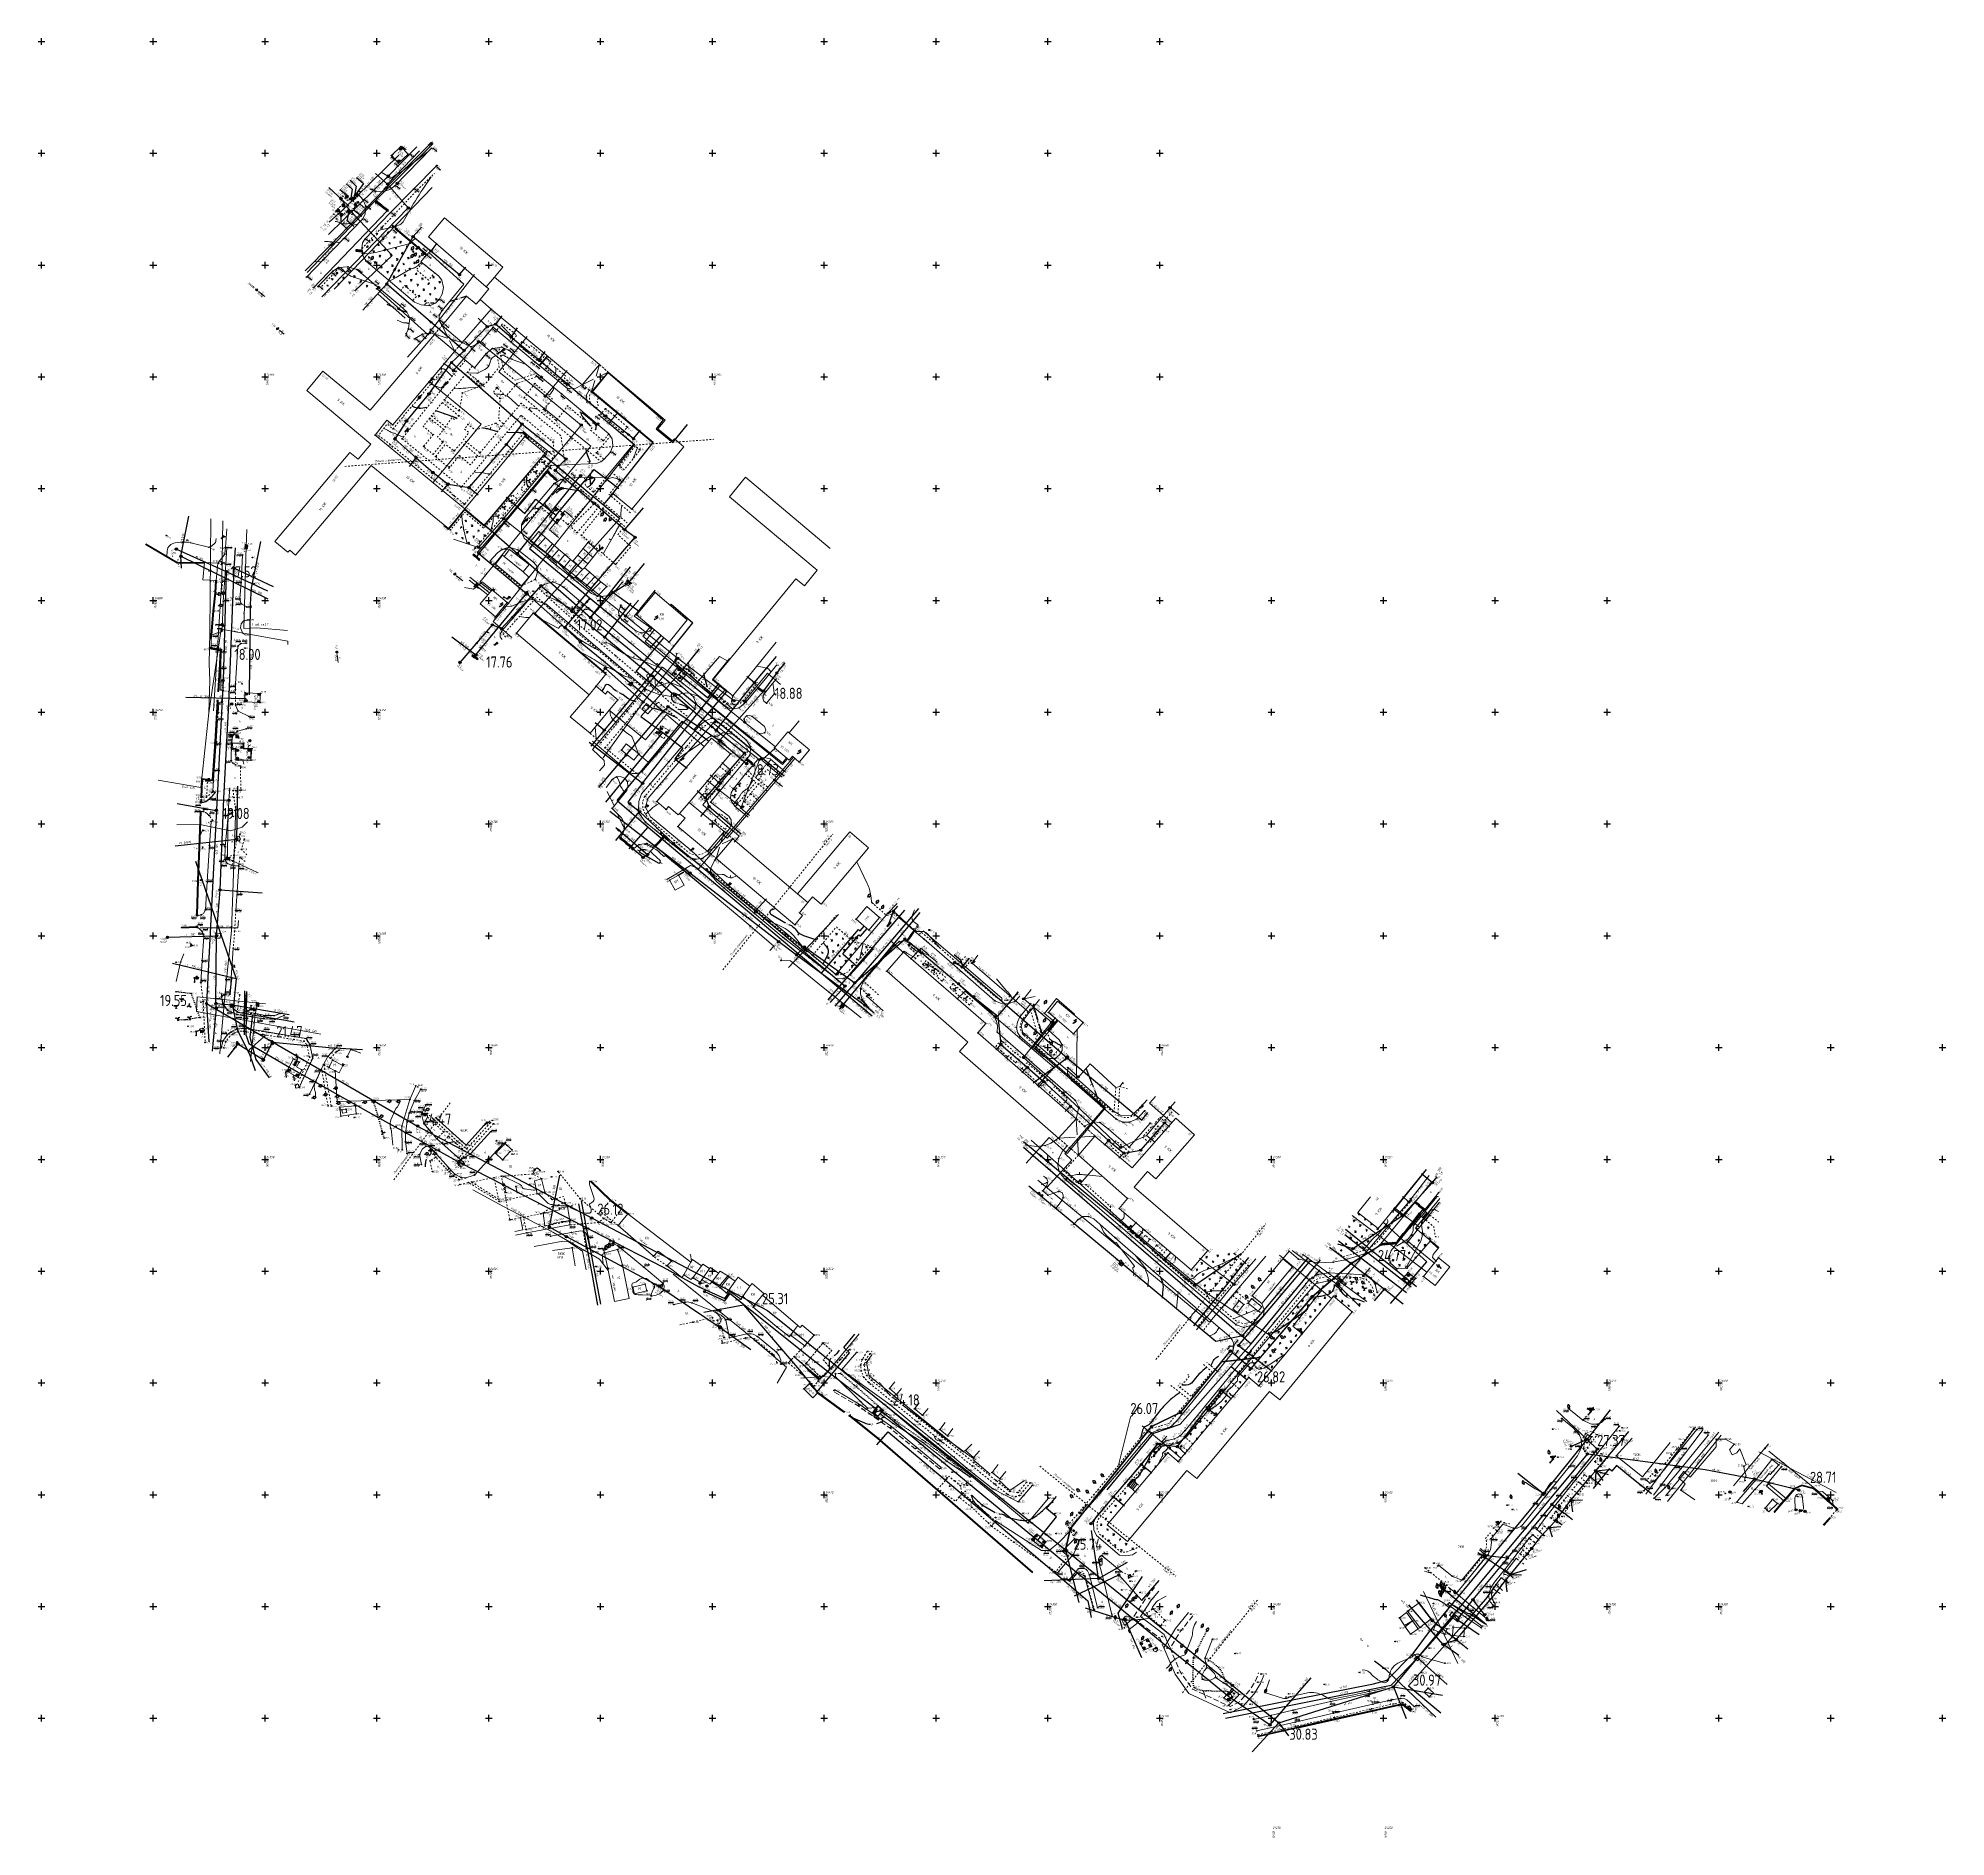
# Model space of a CAD drawing. Header units: metres. Extents: x 2491 to 4153, y 1142 to 2058.
# Drawn here: x 2491 to 3344, y 1253 to 2058 of the extents above; entities that cross this region are included whole.
import ezdxf
from ezdxf.enums import TextEntityAlignment as Align

# ---------------------------------------------------------------- set-up
doc = ezdxf.new("R2010")
doc.units = ezdxf.units.M
for name, pattern in [('g5_01_5x1_5', [1.5, 0.75, -0.75]), ('g5_02x1', [1.5, 1, -0.5]), ('g5_05x2', [3.5, 2.5, -1]), ('g5_366', [0.85, 0.1, -0.75])]:
    doc.linetypes.add(name, pattern=pattern)
for name, color, linetype, transparency in [('01_Геодезические пункты', 7, 'Continuous', 0.6), ('02_Сетка', 7, 'Continuous', 0.6), ('03_Здания и строения', 7, 'Continuous', 0.6), ('05_Элементы зданий', 7, 'Continuous', 0.6), ('06_Инженерно-технические сооружения', 7, 'Continuous', 0.6), ('07_Объекты электропередачи', 7, 'Continuous', 0.6), ('10_Границы покрытий и угодий', 7, 'Continuous', 0.6), ('11_Гидрография', 7, 'Continuous', 0.6), ('12_Рельеф', 7, 'Continuous', 0.6), ('13_Растительность', 7, 'Continuous', 0.6), ('14_Ограждения', 7, 'Continuous', 0.6), ('19_Горизонтали', 7, 'Continuous', 0.6), ('30_Канализация', 7, 'Continuous', 0.6), ('31_Водопровод', 7, 'Continuous', 0.6), ('32_Теплосеть', 7, 'Continuous', 0.6), ('33_Газопровод', 7, 'Continuous', 0.6), ('35_Телефон', 7, 'Continuous', 0.6), ('37_Кабель низкого напряжения', 7, 'Continuous', 0.6), ('38_Кабели высокого напряжения', 7, 'Continuous', 0.6), ('44_Крышки колодцев', 7, 'Continuous', 0.6), ('45_Номера колодцев', 7, 'Continuous', 0.6), ('61_Отметки высоты поверхности', 7, 'Continuous', 0.6)]:
    doc.layers.add(name, color=color, linetype=linetype, transparency=transparency)
doc.layers.add('rastr', color=7, linetype='Continuous')
doc.layers.add('Сетка', color=7, linetype='Continuous')
doc.styles.add('LIKE11', font='GOST_0.TTF')
doc.styles.add('LIKE14', font='GOST_0.TTF')
doc.styles.add('LIKE17', font='GOST_0.TTF')
doc.styles.add('LIKE32', font='GOST_0.TTF')
doc.styles.add('LIKE36', font='GOST_0.TTF')
doc.styles.add('Line_GUGK', font='GOST_0.TTF')
doc.styles.add('pragmai.shx', font='GOST_0.TTF')
doc.styles.get("Standard").update_dxf_attribs({"font": 'GOST_0.TTF'})
doc.linetypes.add('133_2', pattern='A,4,[27,GUGK_2005.shx,S=0.8,R=0,X=0,Y=0],4,-2', length=10)
doc.linetypes.add('g5_084a', pattern='A,0.001,[18,GUGK_2005.shx,S=2.5,R=180,X=0,Y=0],0.5,[18,GUGK_2005.shx,S=6,R=180,X=0,Y=0],0.5', length=1.001)
doc.linetypes.add('g5_084b', pattern='A,0.001,[18,GUGK_2005.shx,S=5,R=180,X=0,Y=0],0.5,[18,GUGK_2005.shx,S=15,R=180,X=0,Y=0],0.5', length=1.001)
doc.linetypes.add('g5_085a', pattern='A,0.001,[19,GUGK_2005.shx,S=1,R=180,X=0,Y=0],0.5,[18,GUGK_2005.shx,S=6,R=180,X=0,Y=0],0.5', length=1.001)
doc.linetypes.add('g5_119_1', pattern='A,4,-1,[31,GUGK_2005.shx,S=0.1,R=0,X=0,Y=0],0.35,[31,GUGK_2005.shx,S=0.08,R=0,X=0,Y=0],3.3,[31,GUGK_2005.shx,S=0.08,R=180,X=0,Y=0],0.35,[31,GUGK_2005.shx,S=0.1,R=180,X=0,Y=0],-1', length=10)
doc.linetypes.add('g5_119_3', pattern='A,4,-1,[31,GUGK_2005.shx,S=0.1,R=0,X=0,Y=0],4,[31,GUGK_2005.shx,S=0.1,R=180,X=0,Y=0],-1', length=10)
doc.linetypes.add('g5_121_g', pattern='A,4,-0.4,["Г",Line_GUGK,S=1,R=0,X=0,Y=-0.5],-1.2,12', length=17.6)
doc.linetypes.add('g5_121_kl', pattern='A,4,-0.4,["Кл",Line_GUGK,S=1,R=0,X=0,Y=-0.5],-2.2,12', length=18.6)
doc.linetypes.add('g5_121_t', pattern='A,4,-0.4,["Т",Line_GUGK,S=1,R=0,X=0,Y=-0.5],-1.2,12', length=17.6)
doc.linetypes.add('g5_122_g', pattern='A,1,-1,1.5,-0.4,["Г",Line_GUGK,S=1,R=0,X=0,Y=-0.5],-1.5,1.5,-1,4,-1,4,-1,3', length=20.9)
doc.linetypes.add('g5_122_k', pattern='A,1,-1,1.5,-0.4,["К",Line_GUGK,S=1,R=0,X=0,Y=-0.5],-1.5,1.5,-1,4,-1,4,-1,3', length=20.9)
doc.linetypes.add('g5_122_kl', pattern='A,1,-1,1.5,-0.4,["Кл",Line_GUGK,S=1,R=0,X=0,Y=-0.5],-2.4,1.5,-1,4,-1,4,-1,3', length=21.8)
doc.linetypes.add('g5_122_t', pattern='A,1,-1,1.5,-0.4,["Т",Line_GUGK,S=1,R=0,X=0,Y=-0.5],-1.5,1.5,-1,4,-1,4,-1,3', length=20.9)
doc.linetypes.add('g5_122_v', pattern='A,1,-1,1.5,-0.4,["В",Line_GUGK,S=1,R=0,X=0,Y=-0.5],-1.5,1.5,-1,4,-1,4,-1,3', length=20.9)
doc.linetypes.add('g5_133_t', pattern='A,2,[27,GUGK_2005.shx,S=0.4,R=0,X=0,Y=0],2,-1,2,[27,GUGK_2005.shx,S=0.4,R=0,X=0,Y=0],2,-1,2,[27,GUGK_2005.shx,S=0.4,R=0,X=0,Y=0],2,-0.1,["V",Line_GUGK,S=1,R=0,X=0,Y=-0.5],-1', length=15.1)
doc.linetypes.add('g5_386_1', pattern='A,0,-0.75,[39,GUGK_2005.shx,S=0.5,R=0,X=0.55,Y=0],-0.75', length=1.5)
doc.linetypes.add('g5_386_4', pattern='A,0,-3.5,[23,GUGK_2005.shx,S=1,R=0,X=3,Y=0],-3.5', length=7)
doc.linetypes.add('g5_397_1', pattern='A,0,-0.625,[39,GUGK_2005.shx,S=0.5,R=0,X=0.5,Y=0],-1.25,[24,GUGK_2005.shx,S=0.5,R=0,X=0.5,Y=0],-0.625', length=2.5)
doc.linetypes.add('g5_472', pattern='A,0,-4,[25,GUGK_2005.shx,S=0.4,R=0,X=0,Y=-0.2],0', length=4)
doc.linetypes.add('g5_474_1a', pattern='A,1,-0.25,[28,GUGK_2005.shx,S=1,R=0,X=0,Y=0],-0.25,1', length=2.5)
doc.linetypes.add('g5_474_2a', pattern='A,1,-0.25,[27,GUGK_2005.shx,S=1,R=0,X=0,Y=0],-0.25,1', length=2.5)
doc.linetypes.add('g5_475_1', pattern='A,1.25,[25,GUGK_2005.shx,S=0.4,R=0,X=0,Y=0],1.25', length=2.5)
doc.linetypes.add('g5_475_2', pattern='A,1.25,[25,GUGK_2005.shx,S=0.4,R=0,X=0,Y=0],1.25,-0.5', length=3)
doc.linetypes.add('g5_476_2c', pattern='A,2.75,-0.25,[32,GUGK_2005.shx,S=1,R=0,X=0,Y=0],-0.25,2.75', length=6)

# ---------------------------------------------------------------- blocks, each defined once
blk = doc.blocks.new('g5_395_1')
h = blk.add_hatch(color=0)
h.paths.add_polyline_path([(-0.15, 0.75, 1), (0.15, 0.75, 1)])
h.paths.add_polyline_path([(-0.5, -0.37, 1), (-0.8, -0.37, 1)])
h.paths.add_polyline_path([(0.8, -0.37, 1), (0.5, -0.37, 1)])
at = {"color": 0}
for centre, radius in [((0, 0), 0.2), ((0, 0.75), 0.15), ((-0.65, -0.37), 0.15), ((0.65, -0.37), 0.15)]:
    blk.add_circle(centre, radius, dxfattribs=at)
blk = doc.blocks.new('g5_115_1')
at = {"color": 0}
for points in [[(0, 0), (2, 0)], [(1.65, -0.25), (2, 0), (1.65, 0.25)]]:
    blk.add_lwpolyline(points, dxfattribs=at)
blk = doc.blocks.new('g5_117sv')
h = blk.add_hatch(color=255)
h.paths.add_polyline_path([(-0.04, 0.46, 0.390634), (-0.46, 0, 0.11106), (-0.42, -0.2), (-0.04, 0.02)])
h.paths.add_polyline_path([(0.04, 0.02), (0.42, -0.2, 0.11106), (0.46, 0, 0.390634), (0.04, 0.46)])
h.paths.add_polyline_path([(-0.38, -0.26, 0.524447), (0.38, -0.26), (0, -0.04)])
at = {"color": 0}
for points in [[(0, 0.5), (0, 0)], [(0, 0), (-0.43, -0.25)], [(0.43, -0.25), (0, 0)]]:
    blk.add_lwpolyline(points, dxfattribs=at)
blk.add_circle((0, 0), 0.5, dxfattribs=at)
blk = doc.blocks.new('g5_117t')
h = blk.add_hatch(color=255)
h.paths.add_polyline_path([(-0.04, -0.04), (-0.46, -0.04, 0.367426), (-0.04, -0.46)])
h.paths.add_polyline_path([(0.04, -0.46, 0.367426), (0.46, -0.04), (0.04, -0.04)])
h.paths.add_polyline_path([(0.46, 0.04, 0.921954), (-0.46, 0.04)])
at = {"color": 0}
for points in [[(-0.5, 0), (0.5, 0)], [(0, -0.5), (0, 0)]]:
    blk.add_lwpolyline(points, dxfattribs=at)
blk.add_circle((0, 0), 0.5, dxfattribs=at)
blk = doc.blocks.new('g5_117b')
h = blk.add_hatch(color=255)
edge = h.paths.add_edge_path(flags=16)
edge.add_arc((0, 0), 0.113, 0, 360)
edge = h.paths.add_edge_path()
edge.add_arc((0, 0), 0.463, 0, 360)
h = blk.add_hatch(color=0)
edge = h.paths.add_edge_path()
edge.add_arc((0, 0), 0.075, 0, 360)
at = {"color": 0}
for radius in [0.5, 0.075]:
    blk.add_circle((0, 0), radius, dxfattribs=at)
blk = doc.blocks.new('g5_117v')
h = blk.add_hatch(color=255)
h.paths.add_polyline_path([(-0.46, 0.04), (0.46, 0.04, 0.921954)])
h.paths.add_polyline_path([(0.46, -0.04), (-0.46, -0.04, 0.921954)])
at = {"color": 0}
blk.add_line((-0.5, 0), (0.5, 0), dxfattribs=at)
blk.add_circle((0, 0), 0.5, dxfattribs=at)
blk = doc.blocks.new('g5_110_1e')
h = blk.add_hatch(color=255)
edge = h.paths.add_edge_path()
edge.add_arc((0, 0), 0.212, 0, 360)
at = {"color": 0}
for p, q in [((0, 1.38), (-0.75, 1.38)), ((0, 0.25), (0, 1.5)), ((0, 1.38), (0.75, 1.38))]:
    blk.add_line(p, q, dxfattribs=at)
for points in [[(-0.2, 1.38), (-0.2, 0.93, -1.040016), (-0.55, 0.93), (-0.55, 1.38)], [(0.2, 1.38), (0.2, 0.93, 1.040016), (0.55, 0.93), (0.55, 1.38)]]:
    blk.add_lwpolyline(points, format="xyb", dxfattribs=at)
blk.add_circle((0, 0), 0.25, dxfattribs=at)
blk = doc.blocks.new('g5_474c_2')
h = blk.add_hatch(color=0)
edge = h.paths.add_edge_path()
edge.add_arc((0, 0), 0.25, 0, 360)
at = {"color": 0}
blk.add_line((0, -0.25), (0, -0.5), dxfattribs=at)
blk.add_lwpolyline([(0.25, -0.5), (0.25, 0.5)], dxfattribs=at)
blk.add_circle((0, 0), 0.25, dxfattribs=at)
blk = doc.blocks.new('g5_474c_1')
h = blk.add_hatch(color=0)
edge = h.paths.add_edge_path()
edge.add_arc((0, 0), 0.25, 0, 360)
at = {"color": 0}
blk.add_line((0, 0.25), (0, 0.5), dxfattribs=at)
blk.add_lwpolyline([(0.25, -0.5), (0.25, 0.5)], dxfattribs=at)
blk.add_circle((0, 0), 0.25, dxfattribs=at)
blk = doc.blocks.new('g5_388_1')
at = {"color": 0}
blk.add_lwpolyline([(0, 0.5), (0.26, 0.5, 0.798042), (0.36, 0.97, 0.636328), (0.23, 1.41, 0.533064), (0, 1.75, 0.533064), (-0.23, 1.41, 0.636328), (-0.36, 0.97, 0.798042), (-0.26, 0.5)], format="xyb", dxfattribs=at)
for points in [[(0, 0.5), (-0.26, 0.5)], [(0.25, 0), (0, 0), (0, 0.5)]]:
    blk.add_lwpolyline(points, dxfattribs=at)
blk = doc.blocks.new('g5_122_7')
h = blk.add_hatch(color=0)
edge = h.paths.add_edge_path()
edge.add_arc((0, 0), 0.25, 0, 360)
at = {"color": 0}
blk.add_circle((0, 0), 0.25, dxfattribs=at)
blk = doc.blocks.new('g5_117kb')
h = blk.add_hatch(color=255)
h.paths.add_polyline_path([(0.04, 0.04), (0.46, 0.04, 0.367426), (0.04, 0.46)])
h.paths.add_polyline_path([(-0.04, 0.46, 0.367426), (-0.46, 0.04), (-0.04, 0.04)])
h.paths.add_polyline_path([(-0.04, -0.04), (-0.46, -0.04, 0.367426), (-0.04, -0.46)])
h.paths.add_polyline_path([(0.04, -0.46, 0.367426), (0.46, -0.04), (0.04, -0.04)])
at = {"color": 0}
for points in [[(-0.5, 0), (0.5, 0)], [(0, 0.5), (0, -0.5)]]:
    blk.add_lwpolyline(points, dxfattribs=at)
blk.add_circle((0, 0), 0.5, dxfattribs=at)
blk = doc.blocks.new('g5_117')
h = blk.add_hatch(color=255)
h.paths.add_polyline_path([(-0.3, 0.35), (0.35, -0.3, 0.177899), (0.46, 0, 0.639215)])
h.paths.add_polyline_path([(-0.35, 0.3, 0.177899), (-0.46, 0, 0.639215), (0.3, -0.35)])
at = {"color": 0}
blk.add_lwpolyline([(0.35, -0.35), (-0.35, 0.35)], dxfattribs=at)
blk.add_circle((0, 0), 0.5, dxfattribs=at)
blk = doc.blocks.new('g5_106_1a')
h = blk.add_hatch(color=255)
edge = h.paths.add_edge_path()
edge.add_arc((0, 0), 0.212, 0, 360)
at = {"color": 0}
blk.add_circle((0, 0), 0.25, dxfattribs=at)
blk = doc.blocks.new('g5_474a_2')
h = blk.add_hatch(color=255)
h.paths.add_polyline_path([(0.2125, 0.2125), (-0.2125, 0.2125), (-0.2125, -0.2125), (0.2125, -0.2125)])
edge = h.paths.add_edge_path(flags=16)
edge.add_arc((0, 0), 0.0975, 180, 540)
h = blk.add_hatch(color=0)
edge = h.paths.add_edge_path()
edge.add_arc((0, 0), 0.06, 0, 360)
at = {"color": 0}
blk.add_line((0, -0.25), (0, -0.5), dxfattribs=at)
blk.add_lwpolyline([(0.25, 0.25), (-0.25, 0.25), (-0.25, -0.25), (0.25, -0.25)], close=True, dxfattribs=at)
blk.add_lwpolyline([(0.25, -0.5), (0.25, 0.5)], dxfattribs=at)
blk.add_circle((0, 0), 0.06, dxfattribs=at)
blk = doc.blocks.new('g5_474a_1')
h = blk.add_hatch(color=255)
h.paths.add_polyline_path([(-0.2125, -0.2125), (0.2125, -0.2125), (0.2125, 0.2125), (-0.2125, 0.2125)])
edge = h.paths.add_edge_path(flags=16)
edge.add_arc((0, 0), 0.0975, 0, 360)
h = blk.add_hatch(color=0)
edge = h.paths.add_edge_path()
edge.add_arc((0, 0), 0.06, 0, 360)
at = {"color": 0}
blk.add_line((0, 0.25), (0, 0.5), dxfattribs=at)
blk.add_lwpolyline([(-0.25, -0.25), (0.25, -0.25), (0.25, 0.25), (-0.25, 0.25)], close=True, dxfattribs=at)
blk.add_lwpolyline([(0.25, -0.5), (0.25, 0.5)], dxfattribs=at)
blk.add_circle((0, 0), 0.06, dxfattribs=at)
blk = doc.blocks.new('g5_304_4')
h = blk.add_hatch(color=255)
edge = h.paths.add_edge_path()
edge.add_arc((0, 0), 0.463, 0, 360)
at = {"color": 0}
for p, q in [((-0.4, 1), (0.4, 1)), ((0, 0.5), (0, 1))]:
    blk.add_line(p, q, dxfattribs=at)
blk.add_circle((0, 0), 0.5, dxfattribs=at)
blk = doc.blocks.new('g5_311_2_1')
h = blk.add_hatch(color=0)
edge = h.paths.add_edge_path()
edge.add_arc((0, 0), 0.5, 0, 360.00026)
at = {"color": 0}
blk.add_circle((0, 0), 0.5, dxfattribs=at)
at = {"style": 'LIKE11', "flags": 8}
for tag, p in [('Отметка', (1, 0)), ('Высота опоры', (-7.75, -2.8))]:
    blk.add_attdef(tag, p, '', height=1.6, dxfattribs=at)
blk = doc.blocks.new('g5_012')
at = {"color": 92}
for points in [[(-1.5, 0), (1.5, 0)], [(0, -1.5), (0, 1.5)]]:
    blk.add_lwpolyline(points, dxfattribs=at)
blk = doc.blocks.new('g5_330')
blk.add_hatch(color=0).paths.add_polyline_path([(0.15, 0, 1), (-0.15, 0, 1)])
at = {"color": 0}
blk.add_circle((0, 0), 0.15, dxfattribs=at)
blk = doc.blocks.new('g5_117kl')
h = blk.add_hatch(color=255)
h.paths.add_polyline_path([(0.42, 0.2, 0.633652), (-0.42, 0.2)])
h.paths.add_polyline_path([(-0.45, 0.12, 0.067116), (-0.46, 0, 0.067116), (-0.45, -0.12), (0.45, -0.12, 0.067116), (0.46, 0, 0.067116), (0.45, 0.12)])
h.paths.add_polyline_path([(-0.42, -0.2, 0.633652), (0.42, -0.2)])
at = {"color": 0}
for p, q in [((-0.47, 0.16), (0.47, 0.16)), ((-0.47, -0.16), (0.47, -0.16))]:
    blk.add_line(p, q, dxfattribs=at)
blk.add_circle((0, 0), 0.5, dxfattribs=at)
blk = doc.blocks.new('g5_118')
h = blk.add_hatch(color=255)
edge = h.paths.add_edge_path()
edge.add_arc((0, 0), 0.463, 0, 360)
at = {"color": 0}
blk.add_circle((0, 0), 0.5, dxfattribs=at)
blk = doc.blocks.new('g5_110_1c')
h = blk.add_hatch(color=255)
edge = h.paths.add_edge_path()
edge.add_arc((0, 0), 0.212, 0, 360)
edge = h.paths.add_edge_path(flags=16)
edge.add_arc((0, 0), 0.0975, 0, 360)
h = blk.add_hatch(color=0)
edge = h.paths.add_edge_path()
edge.add_arc((0, 0), 0.06, 0, 360)
at = {"color": 0}
for p, q in [((0, 0.25), (0, 1.5)), ((0, 1.38), (0.75, 1.38))]:
    blk.add_line(p, q, dxfattribs=at)
blk.add_lwpolyline([(0.2, 1.38), (0.2, 0.93, 1.040016), (0.55, 0.93), (0.55, 1.38)], format="xyb", dxfattribs=at)
for radius in [0.25, 0.06]:
    blk.add_circle((0, 0), radius, dxfattribs=at)
blk = doc.blocks.new('g5_416')
at = {"color": 0}
blk.add_lwpolyline([(0.36, 0.6), (0, 0), (-0.36, 0.6)], dxfattribs=at)
for centre in [(-0.36, 0), (0.36, 0)]:
    blk.add_circle(centre, 0.0375, dxfattribs=at)
blk = doc.blocks.new('g5_005_1')
h = blk.add_hatch(color=255)
edge = h.paths.add_edge_path()
edge.add_arc((0, 0), 0.338, 0, 360)
edge = h.paths.add_edge_path(flags=16)
edge.add_arc((0, 0), 0.1, 0, 360)
at = {"color": 0}
for p, q in [((-0.625, 0), (-0.375, 0)), ((0, 0.625), (0, 0.375)), ((0.375, 0), (0.625, 0)), ((0, -0.375), (0, -0.625))]:
    blk.add_line(p, q, dxfattribs=at)
for radius in [0.375, 0.0625]:
    blk.add_circle((0, 0), radius, dxfattribs=at)
blk = doc.blocks.new('g5_113a')
blk.add_hatch(color=0).paths.add_polyline_path([(-0.375, 0), (0.375, 0), (0.375, 0.5), (-0.375, 0.5)])
at = {"color": 0}
blk.add_lwpolyline([(-0.375, 0), (0.375, 0), (0.375, 0.5), (-0.375, 0.5)], close=True, dxfattribs=at)
blk = doc.blocks.new('g5_112')
blk.add_hatch(color=0).paths.add_polyline_path([(0, 0), (0.08, 0.61), (0.36, 0.5)])
at = {"color": 0}
blk.add_lwpolyline([(0.22, 0.56), (0.75, 1.88), (-0.38, 1.2), (0.15, 2.6)], dxfattribs=at)
blk.add_lwpolyline([(0, 0), (0.08, 0.61), (0.36, 0.5)], close=True, dxfattribs=at)
blk = doc.blocks.new('g5_367_1')
at = {"color": 0}
for points in [[(0, 0.5), (-0.26, 0.5)], [(0, 0.5), (0.26, 0.5)], [(0, 0), (0, 0.5)], [(0.25, 0), (0, 0)]]:
    blk.add_lwpolyline(points, dxfattribs=at)
for centre, start, end in [((-0.26, 0.75), 115.63459, 270), ((-0.2, 1.16), 97.94065, 227.81966), ((0, 1.5), 90, 202.24196), ((0, 1.5), 337.75804, 90), ((0.2, 1.16), 312.18034, 82.05935), ((0.26, 0.75), 270, 64.36541)]:
    blk.add_arc(centre, 0.25, start, end, dxfattribs=at)
blk = doc.blocks.new('g5_121_7c')
h = blk.add_hatch(color=0)
edge = h.paths.add_edge_path()
edge.add_arc((0, 0), 0.3, 0, 360)
at = {"color": 0}
blk.add_circle((0, 0), 0.3, dxfattribs=at)
blk = doc.blocks.new('g5_394')
at = {"color": 0}
for centre, radius in [((0, 0), 0.2), ((0, 0.75), 0.15), ((-0.65, -0.37), 0.15), ((0.65, -0.37), 0.15)]:
    blk.add_circle(centre, radius, dxfattribs=at)
blk = doc.blocks.new('g5_128a')
h = blk.add_hatch(color=255)
h.paths.add_polyline_path([(-0.1625, 0.2125), (-0.3375, 0.2125), (-0.3375, -0.2125), (-0.1625, -0.2125)])
h.paths.add_polyline_path([(0.0875, 0.2125), (-0.0875, 0.2125), (-0.0875, -0.2125), (0.0875, -0.2125)])
h.paths.add_polyline_path([(0.3375, 0.2125), (0.1625, 0.2125), (0.1625, -0.2125), (0.3375, -0.2125)])
at = {"color": 0}
blk.add_lwpolyline([(-0.375, -0.25), (0.375, -0.25), (0.375, 0.25), (-0.375, 0.25)], close=True, dxfattribs=at)
for points in [[(-0.125, -0.25), (-0.125, 0.25)], [(0.125, -0.25), (0.125, 0.25)]]:
    blk.add_lwpolyline(points, dxfattribs=at)
blk = doc.blocks.new('g5_121_7a')
at = {"color": 0, "lineweight": 30}
blk.add_lwpolyline([(0.25, 0.375), (0, 0.375), (0, -0.375), (0.25, -0.375)], dxfattribs=at)
blk = doc.blocks.new('g5_122_3')
blk.add_hatch(color=0).paths.add_polyline_path([(0, -0.25), (0, 0.25), (1.5, 0)])
at = {"color": 0}
blk.add_lwpolyline([(0, -0.25), (0, 0.25), (1.5, 0), (0, -0.25)], dxfattribs=at)
blk = doc.blocks.new('g5_128b')
h = blk.add_hatch(color=255)
h.paths.add_polyline_path([(-0.16, 0.3, 0.273653), (-0.34, 0, 0.273653), (-0.16, -0.3)])
h.paths.add_polyline_path([(0.09, 0.33, 0.131884), (-0.09, 0.33), (-0.09, -0.33, 0.131884), (0.09, -0.33)])
h.paths.add_polyline_path([(0.16, -0.3, 0.273653), (0.34, 0, 0.273653), (0.16, 0.3)])
at = {"color": 0}
for points in [[(-0.12, -0.35), (-0.12, 0.35)], [(0.12, -0.35), (0.12, 0.35)]]:
    blk.add_lwpolyline(points, dxfattribs=at)
blk.add_circle((0, 0), 0.375, dxfattribs=at)
blk = doc.blocks.new('g5_117g')
h = blk.add_hatch(color=255)
h.paths.add_polyline_path([(-0.46, 0, 0.177899), (-0.35, -0.3), (0.3, 0.35, 0.639215)])
h.paths.add_polyline_path([(-0.3, -0.35, 0.639215), (0.46, 0, 0.177899), (0.35, 0.3)])
at = {"color": 0}
blk.add_lwpolyline([(-0.35, -0.35), (0.35, 0.35)], dxfattribs=at)
blk.add_circle((0, 0), 0.5, dxfattribs=at)
blk = doc.blocks.new('g_scratch')
at = {"color": 0, "linetype": 'ByBlock', "lineweight": 15}
blk.add_line((0, 0), (1, 0), dxfattribs=at)

msp = doc.modelspace()

# ---------------------------------------------------------------- linework, layer by layer
msp.add_line((3019.72, 1465.75), (3036.99, 1467.57))
at = {"flags": 128}
for points in [[(2625.44, 1990.07), (2628.37, 1987.74), (2628.5, 1987.36)], [(2628.27, 1992.67), (2631, 1990.14), (2630.4, 1986.21)], [(2630.07, 1994.17), (2632.77, 1991.57), (2631.79, 1986.64)], [(2632.93, 1995.41), (2635.96, 1992.78), (2632.57, 1988)], [(2631.74, 1973.53), (2628.72, 1976.07), (2629.6, 1980.1)], [(2635.19, 1977.93), (2631.94, 1980.52), (2632.27, 1982.84)], [(2629.09, 1971.95), (2626, 1974.83), (2626.01, 1978.42)], [(2900.18, 1647.94), (2903.13, 1645.36), (2903.74, 1642.82)]]:
    msp.add_lwpolyline(points, dxfattribs=at)
at = {"color": 7, "linetype": 'Continuous', "lineweight": 5, "flags": 128}
for points in [[(2729.43, 1843.39), (2725.95, 1846.26), (2725.16, 1845.15)], [(2723.14, 1834.41), (2719.15, 1837.78), (2722.43, 1841.85)], [(2784.11, 1772.84), (2780.5, 1775.82), (2777.59, 1775.29)], [(2888.72, 1647.71), (2885.24, 1650.67), (2884.83, 1650.16)], [(2892.53, 1644.52), (2888.84, 1647.48), (2886.11, 1648.61)]]:
    msp.add_lwpolyline(points, dxfattribs=at)
at = {"elevation": 24.73}
msp.add_lwpolyline([(3091.04, 1518.07), (3077.7, 1509.73), (3060.17, 1494.83), (3036.99, 1467.57), (3019.72, 1465.75), (3001.28, 1442.96), (2988.35, 1436.73), (2970.24, 1413.92), (2952.12, 1391.1), (2949.95, 1381.6)], dxfattribs=at)
at = {"layer": '01_Геодезические пункты', "color": 7, "lineweight": 20, "flags": 128}
for points in [[(2637.11, 1981.28), (2634.34, 1983.59)], [(2591.86, 1942.16), (2589.09, 1944.47)], [(2591.86, 1942.16), (2589.09, 1944.47)], [(2591.87, 1942.17), (2589.1, 1944.47)], [(2591.87, 1942.17), (2589.1, 1944.47)], [(2600.55, 1925.31), (2598.4, 1927.11)], [(2690.06, 1901.8), (2687.92, 1903.59)], [(2726.46, 1863.14), (2723.7, 1865.44)], [(2680.4, 1815.04), (2677.65, 1817.33)], [(2722.42, 1822.79), (2719.63, 1825.1)], [(2624.71, 1778.49), (2624.24, 1782.05)], [(2800.86, 1757.97), (2798.1, 1760.26)], [(2823.35, 1722.97), (2820.57, 1725.28)], [(2772.66, 1699.04), (2769.87, 1701.35)], [(2793.03, 1682.93), (2790.26, 1685.24)], [(2883.54, 1649.17), (2880.76, 1651.48)], [(2861.04, 1625.43), (2858.26, 1627.75)], [(2968, 1579.22), (2965.84, 1581.03)], [(2954.19, 1544.82), (2951.42, 1547.13)], [(3063.56, 1506.86), (3061.22, 1504.13)], [(3086.11, 1507.7), (3083.79, 1504.99)], [(3014.64, 1490.7), (3012.3, 1487.96)], [(3033.02, 1470.46), (3031.19, 1468.32)], [(2995.18, 1432.42), (2992.84, 1429.69)], [(2959.48, 1401.68), (2957.15, 1398.96)]]:
    msp.add_lwpolyline(points, dxfattribs=at)
at = {"layer": '03_Здания и строения', "color": 7, "linetype": 'Continuous', "lineweight": 20, "flags": 128}
for points in [[(2690.89, 1946.57), (2665.04, 1968.84), (2672.15, 1977.39), (2698.26, 1955.35), (2694.56, 1950.85)], [(2688.13, 1940.84), (2692.09, 1945.57), (2690.89, 1946.57), (2694.56, 1950.85), (2741.55, 1911.77), (2733.84, 1902.68), (2733.78, 1902.73), (2693.13, 1936.59), (2688.13, 1940.84)], [(2671.17, 1929.23), (2671.26, 1929.33), (2682.12, 1942.3), (2686.39, 1938.81), (2688.13, 1940.84), (2693.13, 1936.59), (2680.17, 1921.62), (2680.12, 1921.57), (2671.17, 1929.23)], [(2681.34, 1847.26), (2641.2, 1880.25), (2646.41, 1886.89), (2649.08, 1884.79), (2676.67, 1917.59), (2676.81, 1917.74), (2667.77, 1925.36), (2667.7, 1925.18), (2638.91, 1891.34), (2617.85, 1908.78), (2610.62, 1900.19), (2639.34, 1876.2), (2633.67, 1869.41), (2629.85, 1872.5), (2596.41, 1832.67), (2602.19, 1827.79), (2603.05, 1828.76), (2605.67, 1826.57), (2639.47, 1866.67), (2674.07, 1838.45), (2681.34, 1847.26)], [(2738, 1899.61), (2765.31, 1876.74), (2747.46, 1854.08), (2755.96, 1847.15), (2779.22, 1875), (2775.06, 1878.6), (2774.19, 1877.57), (2767.66, 1883.08), (2770.85, 1886.88), (2745.36, 1908.38), (2738, 1899.61)], [(2708.11, 1879.64), (2681.34, 1847.26), (2689.95, 1839.93), (2717.16, 1872.19), (2708.11, 1879.64)], [(2820.54, 1787.59), (2801.09, 1763.58), (2792.35, 1770.96), (2829.27, 1815.88), (2833.21, 1812.74), (2838.91, 1819.81), (2799.59, 1852.55), (2806.81, 1861.44), (2844.67, 1829.48)], [(2710.79, 1832.72), (2714.34, 1837.04), (2717.36, 1834.35), (2720.51, 1831.52), (2723.38, 1829.05), (2726.09, 1826.74), (2728.55, 1824.57), (2731.08, 1822.47), (2733.96, 1820.02), (2734.75, 1820.88), (2737.14, 1818.85), (2739.49, 1816.83), (2742.14, 1814.58), (2744.74, 1812.47), (2740.66, 1808.18), (2738.01, 1810.35), (2735.41, 1812.51), (2733.01, 1814.58), (2730.68, 1816.71), (2730.24, 1816.23), (2727.66, 1818.37), (2725.4, 1820.69), (2723.01, 1823.11), (2720.25, 1825.4), (2717.18, 1827.67), (2713.66, 1830.16), (2710.79, 1832.72)], [(2713.66, 1830.16), (2717.36, 1834.35)], [(2709.99, 1816.67), (2707.34, 1819.02), (2698.84, 1825.97), (2698.2, 1826.56), (2695.05, 1822.45), (2706.7, 1812.86), (2709.99, 1816.67)], [(2698.84, 1825.97), (2701.32, 1829.06), (2710.12, 1822.33), (2707.34, 1819.02)], [(2720.51, 1831.52), (2717.18, 1827.67)], [(2720.25, 1825.4), (2723.38, 1829.05)], [(2726.09, 1826.74), (2723.01, 1823.11)], [(2733.96, 1820.02), (2734.75, 1820.88), (2736.26, 1822.61), (2738.62, 1825.53), (2740.82, 1828.35), (2736.49, 1832.3), (2734.24, 1829.47), (2731.89, 1826.53), (2729.77, 1823.97), (2733.96, 1820.02)], [(2731.89, 1826.53), (2736.26, 1822.61)], [(2738.62, 1825.53), (2734.24, 1829.47)], [(2570.86, 1822.98), (2570.1, 1815.18), (2564.19, 1815.48), (2564.85, 1823.15), (2570.86, 1822.98)], [(2728.55, 1824.57), (2725.4, 1820.69)], [(2727.66, 1818.37), (2731.08, 1822.47)], [(2730.68, 1816.71), (2733.96, 1820.02)], [(2737.14, 1818.85), (2733.01, 1814.58)], [(2693.49, 1811.05), (2700.31, 1805.26), (2695, 1798.92), (2688.15, 1804.68), (2693.49, 1811.05)], [(2739.49, 1816.83), (2735.41, 1812.51)], [(2742.14, 1814.58), (2738.01, 1810.35)], [(2758.05, 1799.75), (2772.66, 1787.58), (2780.67, 1797.58), (2766.44, 1809.84), (2758.05, 1799.75)], [(2704.44, 1791.67), (2711.93, 1800.56), (2744.43, 1773.27), (2740, 1767.9), (2736.95, 1764.06), (2704.44, 1791.67)], [(2740, 1767.9), (2744.16, 1764.27), (2745.13, 1765.61), (2749.7, 1761.83), (2737.32, 1746.85), (2728.43, 1754.17), (2736.95, 1764.06), (2740, 1767.9)], [(2765.19, 1757.86), (2763.17, 1755.47), (2760.46, 1757.66), (2762.48, 1760.18), (2765.19, 1757.86)], [(2753.52, 1742.07), (2759.14, 1737.57), (2756.81, 1734.86), (2751.35, 1739.32), (2753.52, 1742.07)], [(2800.03, 1737.69), (2791.6, 1744.63), (2767.11, 1716.28), (2771.33, 1712.77), (2772.43, 1714.06), (2776.74, 1710.43), (2777.32, 1711.02), (2781.64, 1715.9), (2795.26, 1732.04), (2800.03, 1737.69)], [(2819.84, 1740.37), (2826.29, 1734.85), (2827.79, 1736.58), (2830.88, 1733.96), (2835.36, 1739.43), (2825.68, 1747.42), (2819.84, 1740.37)], [(2777.32, 1711.02), (2779.78, 1708.9), (2776.58, 1705.09), (2789.83, 1694.12), (2797.26, 1702.96), (2781.64, 1715.9), (2777.32, 1711.02)], [(2801.14, 1699.67), (2793.65, 1690.87), (2828.93, 1661.22), (2832.35, 1665.31), (2831.01, 1666.49), (2834.7, 1671.2), (2830.07, 1675.07), (2801.14, 1699.67)], [(2830.07, 1675.07), (2853.52, 1702.73), (2861.82, 1695.59), (2840.69, 1670.46), (2836.77, 1673.65), (2834.7, 1671.2), (2830.07, 1675.07)], [(2775.38, 1676.64), (2772.88, 1681.08), (2776.78, 1683.39), (2779.41, 1678.88), (2775.38, 1676.64)], [(2866.72, 1664.38), (2861.99, 1658.83), (2856.32, 1663.72), (2861.13, 1669.3), (2866.72, 1664.38)], [(2869.95, 1640.46), (2877.44, 1649), (2914.24, 1617), (2910.74, 1612.8), (2954.69, 1574.45), (2946.81, 1565.67), (2902.5, 1604.5), (2906.21, 1608.74), (2869.95, 1640.46)], [(2942.27, 1621.87), (2946.13, 1618.59), (2953.5, 1612.33), (2957.74, 1617.48), (2946.36, 1626.96), (2942.27, 1621.87)], [(2620.56, 1597.35), (2623.39, 1595.84), (2625.16, 1594.95), (2626.74, 1598.29), (2622.21, 1600.57), (2620.56, 1597.35)], [(2626.33, 1578.36), (2626.6, 1576.86), (2628.51, 1577.2), (2628.12, 1578.64), (2626.33, 1578.36)], [(2691.12, 1572.93), (2681.91, 1562.66), (2668.4, 1574.89)], [(2999.25, 1574.63), (2979.65, 1552.45), (2963.07, 1566.66), (2955.65, 1558.14), (2977.64, 1538.7), (2973.93, 1534.3), (3006.14, 1506.79), (3013.55, 1515.42), (2980.56, 1543.87), (2986.52, 1550.89), (2990.34, 1547.53), (3007.63, 1567.29), (2999.25, 1574.63)], [(2713.68, 1540.9), (2712.4, 1546.64), (2715.62, 1547.57), (2717.03, 1541.6), (2713.68, 1540.9)], [(3111.13, 1551.67), (3089.73, 1525.29), (3080.58, 1532.42), (3086.21, 1539.52)], [(2728.29, 1528.92), (2727.28, 1534.99), (2723.67, 1534.41), (2723.65, 1533.72), (2720.31, 1533.15), (2719.68, 1532.8), (2716.29, 1532.25), (2717.14, 1526.58), (2720.57, 1527.19), (2721.19, 1527.68), (2724.76, 1528.28), (2728.29, 1528.92)], [(2798.9, 1504.12), (2794.85, 1499.4), (2791.75, 1501.38), (2790.86, 1500.38), (2787.32, 1502.38), (2786.48, 1501.33), (2783.22, 1503.32), (2782.41, 1502.46), (2779.28, 1504.53), (2778.3, 1503.41), (2775.09, 1506.11), (2771.63, 1508.58), (2773.66, 1510.66), (2767.69, 1515.14), (2765.63, 1512.95), (2749.92, 1526.61), (2754.2, 1531.86), (2782.31, 1510.33), (2783.17, 1511.43), (2787.14, 1508.63), (2787.78, 1509.36), (2790.75, 1507.37), (2791.13, 1507.95), (2794.72, 1505.42), (2795.42, 1506.28), (2798.9, 1504.12)], [(2720.51, 1515.44), (2729.24, 1516.75), (2730.68, 1508.56)], [(2743.75, 1514.45), (2749.6, 1515.89), (2750.79, 1512.6), (2751.83, 1508.95), (2754.85, 1494.04), (2748.3, 1492.71), (2745.23, 1507.51), (2744.52, 1510.91), (2743.75, 1514.45)], [(2782.31, 1510.33), (2779.28, 1504.53)], [(3033.39, 1495.2), (3047.11, 1511.69), (3051.41, 1508.15), (3037.73, 1491.74), (3033.39, 1495.2)], [(3109.9, 1503.87), (3115.22, 1499.78), (3121.77, 1508.25), (3116.63, 1512.25), (3109.9, 1503.87)], [(2787.14, 1508.63), (2783.22, 1503.32)], [(2790.75, 1507.37), (2787.32, 1502.38)], [(2794.72, 1505.42), (2791.75, 1501.38)], [(2837.47, 1477.69), (2833.29, 1472.83), (2826.9, 1477.59), (2826.38, 1476.98), (2820.88, 1481.32), (2810.23, 1490.2), (2810.57, 1490.67), (2805.62, 1494.96), (2804.7, 1493.74), (2799.21, 1497.6), (2798.34, 1496.52), (2795.47, 1498.86), (2799.34, 1503.71), (2802.14, 1501.8), (2803.47, 1503.56), (2808.78, 1499.52), (2809.72, 1500.69), (2815, 1496.32), (2814.37, 1495.45), (2830.19, 1481.93), (2831.19, 1481.12), (2832.13, 1482.09), (2837.47, 1477.69)], [(2799.21, 1497.6), (2802.14, 1501.8)], [(2756.5, 1499.09), (2761.89, 1500.42), (2762.69, 1497.44), (2757.16, 1496.1), (2756.5, 1499.09)], [(2805.62, 1494.96), (2808.78, 1499.52)], [(2810.57, 1490.67), (2814.37, 1495.45)], [(3069.69, 1495.02), (3036.34, 1454.93), (3031.91, 1458.68), (3000.33, 1421.12), (2995.66, 1425.03), (2968.56, 1392.77), (2977.55, 1385.27), (3004.18, 1417.11), (3008.58, 1413.48), (3041.13, 1452.41), (3045.68, 1448.7), (3078, 1488), (3069.69, 1495.02)], [(3029.66, 1491.34), (3026.8, 1487.75), (3024.65, 1489.42), (3027.58, 1492.95), (3029.66, 1491.34)], [(3031.53, 1491.89), (3036.09, 1488.29), (3036.85, 1489.2), (3037.74, 1490.28), (3033.14, 1493.94), (3032.75, 1493.47), (3031.53, 1491.89)], [(2826.9, 1477.59), (2830.19, 1481.93)], [(2832.86, 1453.55), (2835.43, 1455.84), (2839.18, 1451.78), (2836.88, 1449.64), (2832.86, 1453.55)], [(2873.63, 1456.71), (2871.25, 1453.75), (2874.39, 1451.12), (2876.59, 1453.74)], [(2884.42, 1447.28), (2882.4, 1444.61), (2885.93, 1441.78), (2888.42, 1444.76)], [(2896.08, 1438.56), (2893.69, 1435.42), (2897.19, 1432.54), (2899.5, 1435.84)], [(2907.97, 1428.93), (2905.2, 1426), (2908.82, 1422.83), (2911.42, 1425.93)], [(3203.31, 1431.51), (3196.15, 1423.62), (3207.83, 1414.29), (3220.3, 1429.63)], [(3240.89, 1431.06), (3240.9, 1427.7), (3229.14, 1414.11), (3226.29, 1416.52), (3224.19, 1413.83), (3226.93, 1411.05), (3225.07, 1408.3), (3231.26, 1403.96)], [(3240.89, 1431.06), (3244.96, 1431.15), (3248.95, 1428.8), (3246.82, 1426.4), (3247.99, 1424.14), (3250.09, 1424.98), (3251.37, 1426.79), (3254.21, 1419.65), (3253.23, 1418.99), (3253.35, 1417.62), (3254.31, 1414.73), (3253.66, 1413.83), (3253.7, 1412.6)], [(2919.82, 1419.82), (2917.11, 1416.18), (2920.58, 1413.43), (2923.24, 1416.59)], [(3250.05, 1402.96), (3251, 1404.16), (3258.73, 1413), (3265.65, 1421.95), (3268.87, 1419.58), (3265.04, 1415.22), (3264.42, 1415.59), (3262.52, 1413.35), (3258.15, 1408.62), (3252.51, 1402.12), (3250.05, 1402.96)], [(3116.66, 1374.76), (3122.82, 1369.75), (3127.07, 1368.02), (3137.01, 1379.93), (3134.97, 1381.64)], [(3102.78, 1354.14), (3108.37, 1346.85), (3113.33, 1350.78), (3107.98, 1357.95), (3102.78, 1354.14)], [(3104.21, 1343.94), (3107.56, 1346.32), (3105.01, 1349.82), (3102.39, 1353.59), (3099.26, 1351.11), (3101.42, 1347.73), (3105.01, 1349.82), (3101.78, 1347.12), (3104.21, 1343.94)], [(3114.38, 1345.84), (3115.31, 1348.08), (3120.58, 1346.22), (3119.33, 1343.94), (3114.38, 1345.84)], [(3123.24, 1347), (3128.35, 1346.6), (3128.04, 1342.84), (3122.98, 1343.21), (3123.24, 1347)], [(3112.05, 1319.75), (3110.32, 1317.9), (3112.55, 1315.83), (3114.43, 1317.64), (3112.05, 1319.75)]]:
    msp.add_lwpolyline(points, dxfattribs=at)
at = {"layer": '05_Элементы зданий', "color": 7, "linetype": 'g5_02x1', "lineweight": 20, "flags": 128}
for points in [[(2667.77, 1925.36), (2671.17, 1929.23)], [(2676.81, 1917.74), (2680.12, 1921.57)], [(2741.55, 1911.77), (2745.36, 1908.38)], [(2733.84, 1902.68), (2738, 1899.61)], [(2797.26, 1702.96), (2801.14, 1699.67)], [(2789.83, 1694.12), (2793.65, 1690.87)], [(2954.69, 1574.45), (2963.07, 1566.66)], [(2946.81, 1565.67), (2955.65, 1558.14)], [(2844.89, 1462.75), (2840.59, 1458.81), (2833.92, 1464.96), (2841.39, 1474.12), (2845.39, 1470.72), (2841.55, 1466.57), (2844.89, 1462.75), (2844.89, 1462.75)]]:
    msp.add_lwpolyline(points, dxfattribs=at)
at = {"layer": '05_Элементы зданий', "color": 7, "linetype": 'Continuous', "lineweight": 20, "flags": 128}
for points, elevation in [([(2671.17, 1929.23), (2673.57, 1924.34)], 14.23), ([(2667.77, 1925.36), (2673.06, 1923.74)], 14.21), ([(2674.45, 1922.55), (2676.81, 1917.74)], 14.23), ([(2674.97, 1923.15), (2680.12, 1921.57)], 14.21), ([(2740.03, 1906.56), (2741.55, 1911.77)], 16.34), ([(2733.84, 1902.68), (2738.85, 1905.16)], 16.05), ([(2738, 1899.61), (2739.47, 1904.64)], 16.34), ([(2740.64, 1906.04), (2745.36, 1908.38)], 16.05), ([(2795.73, 1697.83), (2797.26, 1702.96)], 19.23), ([(2801.14, 1699.67), (2796.34, 1697.32)], 19), ([(2794.55, 1696.43), (2789.83, 1694.12)], 19), ([(2793.65, 1690.87), (2795.16, 1695.92)], 19.23), ([(2954.69, 1574.45), (2955.12, 1567.18)], 21.83), ([(2946.81, 1565.67), (2954.18, 1566.12)], 22.12), ([(2955.24, 1565.18), (2955.65, 1558.14)], 21.83), ([(2956.18, 1566.24), (2963.07, 1566.66)], 22.12)]:
    msp.add_lwpolyline(points, dxfattribs=dict(at, elevation=elevation))
for points in [[(2977.74, 1410.41), (2979.99, 1408.54), (2981.26, 1410.11), (2981.99, 1411.02), (2981.37, 1411.5), (2979.67, 1412.82), (2977.74, 1410.41)], [(2978.17, 1410.05), (2980.08, 1412.5)], [(2978.8, 1409.53), (2980.73, 1412)], [(2979.39, 1409.03), (2981.34, 1411.52)]]:
    msp.add_lwpolyline(points, dxfattribs=at)
at = {"layer": '06_Инженерно-технические сооружения', "color": 7, "linetype": 'Continuous', "lineweight": 20, "flags": 128}
for points in [[(2651.62, 2001.81), (2648.55, 2005.2), (2652.7, 2009.24), (2655.93, 2005.85), (2651.62, 2001.81)], [(2628.68, 1986.2), (2629.22, 1986.7), (2629.2, 1987.14), (2628.9, 1987.46), (2628.47, 1987.5), (2628.08, 1987.23), (2627.99, 1986.81), (2628.28, 1986.42), (2628.68, 1986.2)], [(2632.97, 1986.98), (2632.46, 1987.18), (2632.33, 1987.76), (2632.81, 1988.23), (2633.38, 1988.07), (2633.61, 1987.62), (2632.97, 1986.98)], [(2625.41, 1980.55), (2625.28, 1980.99), (2624.84, 1981.33), (2624.19, 1981.05), (2624.14, 1980.63), (2624.48, 1980.1), (2625.13, 1980.13), (2625.41, 1980.55)], [(2625.51, 1979.21), (2625.87, 1979.47), (2626.31, 1979.52), (2626.67, 1979.28), (2626.71, 1978.75), (2626.41, 1978.33), (2625.99, 1978.39), (2625.58, 1978.67), (2625.51, 1979.21)], [(2627.24, 1983.52), (2627.77, 1983.08), (2627.46, 1982.31), (2626.8, 1982.27), (2626.52, 1982.73), (2626.6, 1983.28), (2627.24, 1983.52)], [(2629.22, 1981.08), (2629.86, 1980.99), (2630.04, 1980.49), (2629.82, 1979.96), (2629.25, 1979.92), (2628.92, 1980.3), (2629.22, 1981.08)], [(2664.09, 1960.69), (2664.03, 1960.72), (2663.25, 1961.44), (2650.38, 1972.34), (2650.47, 1972.48), (2650.59, 1972.63), (2663.47, 1961.74), (2664.28, 1960.98)], [(2715.11, 1913.9), (2714.88, 1914.32), (2714.55, 1914.43), (2714.1, 1914.26), (2713.96, 1913.89), (2714.13, 1913.46), (2714.55, 1913.36), (2714.96, 1913.46), (2715.11, 1913.9)], [(2714.64, 1911.35), (2714.56, 1911.54), (2717.92, 1915.4), (2718.01, 1915.28), (2718.13, 1915.21), (2714.84, 1911.31), (2714.64, 1911.35)], [(2664.68, 1898.91), (2665.19, 1899.18), (2665.66, 1898.92), (2665.63, 1898.31), (2665.04, 1898.16), (2664.61, 1898.48), (2664.68, 1898.91)], [(2654.78, 1886.68), (2655.28, 1886.97), (2655.73, 1886.63), (2655.68, 1886.24), (2655.31, 1885.98), (2654.85, 1886.29), (2654.78, 1886.68)], [(2649.76, 1878.99), (2650.18, 1879.1), (2650.57, 1878.87), (2650.57, 1878.23), (2650.07, 1877.95), (2649.59, 1878.31), (2649.76, 1878.99)], [(2659.3, 1870.74), (2660.04, 1870.45), (2659.87, 1869.67), (2659.32, 1869.48), (2658.89, 1869.9), (2658.9, 1870.43), (2659.3, 1870.74)], [(2666.69, 1863.19), (2666.74, 1863.73), (2667.17, 1863.91), (2667.58, 1863.63), (2667.62, 1863.06), (2667.19, 1862.91), (2666.69, 1863.19)], [(2673.21, 1858.18), (2673.54, 1858.71), (2674.03, 1858.72), (2674.41, 1858.12), (2673.79, 1857.6), (2673.37, 1857.65), (2673.21, 1858.18)], [(2683.33, 1857.25), (2683.73, 1856.94), (2683.89, 1856.48), (2683.64, 1856.21), (2683.2, 1856.22), (2682.88, 1856.79), (2683.33, 1857.25)], [(2722.12, 1847.84), (2719.78, 1844.16), (2719.51, 1843.75), (2722.39, 1840.68), (2724.14, 1842.94), (2725.66, 1844.9), (2722.12, 1847.84)], [(2583.3, 1831.21), (2583.14, 1830.85), (2583.15, 1829.87), (2583.21, 1829.54), (2583.89, 1829.45), (2583.99, 1829.78), (2584.09, 1830.83), (2583.95, 1831.18), (2583.3, 1831.21)], [(2708.7, 1810.19), (2709.2, 1810.14), (2709.67, 1809.56), (2709.73, 1809.02), (2709.07, 1808.55), (2708.51, 1808.66), (2708.12, 1809.19), (2708.19, 1809.81), (2708.7, 1810.19)], [(2754.02, 1815.3), (2753.12, 1813.85), (2754.38, 1812.93), (2755.67, 1813.95), (2754.02, 1815.3)], [(2729.02, 1802.19), (2729.78, 1802.23), (2730.23, 1801.89), (2730.28, 1801.29), (2730.06, 1800.98), (2729.35, 1800.75), (2728.59, 1801.29), (2729.02, 1802.19)], [(2776.7, 1776.54), (2773.85, 1773.13), (2777.59, 1770.04), (2780.71, 1773.67), (2776.7, 1776.54)], [(2572.67, 1770.39), (2573.36, 1770.98), (2573.37, 1769.94), (2572.67, 1770.39)], [(2754.66, 1768.66), (2754.94, 1769.57), (2755.68, 1769.7), (2756.22, 1769.1), (2756.02, 1768.52), (2755.4, 1768.17), (2754.66, 1768.66)], [(2589.63, 1760.59), (2582.74, 1760.96), (2583.03, 1764.92), (2589.98, 1764.68), (2589.63, 1760.59)], [(2575.79, 1745.17), (2575.84, 1746.37), (2577.36, 1746.32), (2577.38, 1745.15), (2575.79, 1745.17)], [(2577.55, 1739.76), (2577.37, 1742.46), (2582.43, 1742.47), (2582.44, 1740.01), (2586.05, 1739.99), (2585.7, 1734.79), (2578.86, 1734.77), (2578.77, 1739.75), (2577.55, 1739.76)], [(2578.91, 1735.12), (2578.85, 1740.03), (2577.65, 1740.01), (2577.49, 1742.27), (2582.26, 1742.35), (2582.34, 1739.87), (2585.61, 1739.76), (2585.59, 1734.88), (2578.91, 1735.12)], [(2578.95, 1746.09), (2578.97, 1744.77), (2580.16, 1744.8), (2579.98, 1746.12), (2578.95, 1746.09)], [(2796.13, 1743.57), (2796.15, 1742.81), (2795.16, 1742.52), (2794.71, 1743.25), (2794.9, 1743.86), (2795.69, 1744.06), (2796.13, 1743.57)], [(2578.87, 1699.68), (2579.39, 1698.84), (2580.43, 1698.67), (2580.96, 1699.56), (2580.34, 1700.6), (2579.47, 1700.56), (2578.87, 1699.68)], [(2574.61, 1690.28), (2574.73, 1691.46), (2576.17, 1691.34), (2576.06, 1690.2), (2574.61, 1690.28)], [(2781.46, 1684.41), (2781.47, 1684.48), (2781.96, 1684.88), (2782.39, 1684.62), (2782.47, 1684.2), (2781.7, 1683.88), (2781.46, 1684.41)], [(2569.81, 1655.25), (2569.91, 1657.4), (2572.07, 1657.29), (2571.9, 1655.16), (2569.81, 1655.25)], [(2558.73, 1651.6), (2558.83, 1652.56), (2559.54, 1651.95), (2558.73, 1651.6)], [(2570.36, 1624.5), (2570.69, 1624.29), (2570.61, 1623.5), (2570.15, 1623.39), (2569.79, 1623.62), (2569.73, 1624.08), (2569.95, 1624.43), (2570.36, 1624.5)], [(2578.03, 1625.72), (2578.15, 1624.65), (2577.66, 1624.13), (2576.77, 1624.33), (2576.44, 1624.8), (2576.45, 1625.62), (2578.03, 1625.72)], [(2589.02, 1624.8), (2588.04, 1624.84), (2588.17, 1626.36), (2589.14, 1626.3), (2589.02, 1624.8)], [(2850.01, 1625.85), (2849.13, 1624.71), (2850.22, 1623.87), (2851.24, 1625.14), (2850.01, 1625.85)], [(2563.11, 1612.91), (2562.91, 1614.57), (2564.22, 1614.81), (2564.55, 1613.12), (2563.11, 1612.91)], [(2579.48, 1607.4), (2579.54, 1608.83), (2580.36, 1607.86), (2579.48, 1607.4)], [(2595.13, 1609.19), (2594.66, 1608.31), (2595.47, 1607.9), (2596, 1608.68), (2595.13, 1609.19)], [(2591.35, 1601.36), (2591.86, 1600.63), (2591.11, 1600.07), (2590.55, 1600.83), (2591.35, 1601.36)], [(2606.85, 1592.92), (2601.68, 1595.66), (2604.67, 1601.16), (2607.22, 1599.79), (2605.98, 1597.61), (2608.39, 1596.33), (2606.85, 1592.92)], [(2949.96, 1602.01), (2950.39, 1602.44), (2950.98, 1602.46), (2951.35, 1602.06), (2951.36, 1601.36), (2950.88, 1601.02), (2950.38, 1601), (2949.94, 1601.52), (2949.96, 1602.01)], [(2605.58, 1589.37), (2605.64, 1588.46), (2605.93, 1588.07), (2607.16, 1588.47), (2606.9, 1589.69), (2606.34, 1589.82), (2605.58, 1589.37)], [(2679.32, 1555.67), (2679.66, 1555.69), (2680.6, 1555.09), (2680.53, 1553.91), (2679.22, 1553.69), (2678.4, 1554.72), (2679.32, 1555.67)], [(2712.39, 1551.71), (2713.65, 1552.47), (2714.9, 1551.57), (2714.94, 1551.18)], [(2704.18, 1544.17), (2704.76, 1541.43)], [(2699.24, 1543.7), (2699.66, 1541.47)], [(2706.26, 1530.14), (2707.23, 1524.67), (2703.66, 1524.04)], [(3110.24, 1533.42), (3112.79, 1531.33), (3110.96, 1529.11), (3108.42, 1531.2), (3110.24, 1533.42)], [(3109.06, 1530.67), (3110.86, 1532.91)], [(3109.66, 1530.18), (3111.46, 1532.42)], [(3110.25, 1529.7), (3112.05, 1531.93)], [(2973.85, 1509.58), (2974.47, 1510.43), (2974.93, 1510.54), (2975.68, 1509.77), (2975.76, 1509.47), (2974.93, 1508.54), (2973.98, 1509.16), (2973.85, 1509.58)], [(3100.55, 1502.81), (3103.11, 1505.72), (3106.41, 1502.9), (3103.7, 1500.03), (3100.55, 1502.81)], [(2767.67, 1499.93), (2767.95, 1499.11), (2768.65, 1499.68), (2767.67, 1499.93)], [(3007.18, 1499.9), (3007.22, 1500.27), (3007.6, 1500.58), (3008.07, 1500.53), (3008.25, 1500.22), (3008.26, 1499.76), (3007.91, 1499.56), (3007.47, 1499.54), (3007.18, 1499.9)], [(3060.03, 1495.4), (3059.67, 1495.16), (3059.65, 1494.72), (3059.87, 1494.44), (3060.29, 1494.4), (3060.66, 1494.68), (3060.67, 1495.09), (3060.51, 1495.3), (3060.03, 1495.4)], [(3070.94, 1499.43), (3071.86, 1500.92), (3072.54, 1500.52), (3071.66, 1499.06), (3070.94, 1499.43)], [(2794.58, 1481.61), (2795.84, 1481.78), (2796.11, 1480.61), (2794.82, 1480.32), (2794.58, 1481.61)], [(2840.16, 1458.25), (2835.45, 1462.03), (2833.06, 1464.14), (2828.56, 1467.99), (2832.99, 1464.05), (2835.09, 1461.59), (2839.65, 1457.66)], [(3023.28, 1470.89), (3023.78, 1471.12), (3024.09, 1470.91), (3024.22, 1470.52), (3023.99, 1470.22), (3023.49, 1470.12), (3023.2, 1470.35), (3023.1, 1470.69), (3023.28, 1470.89)], [(2863.75, 1443.14), (2865.33, 1445.24), (2865.98, 1446.12), (2868.48, 1443.96), (2867.08, 1442.43), (2865.99, 1441.31), (2863.75, 1443.14)], [(2866.14, 1445.75), (2863.87, 1443.13), (2865.97, 1441.46), (2868.17, 1443.93), (2866.14, 1445.75)], [(3183.19, 1429.24), (3185.06, 1432.12), (3183.35, 1433.22), (3181.86, 1430.74), (3183.19, 1429.24)], [(3264.26, 1411.15), (3263.33, 1410.04), (3271.16, 1403.57), (3272.16, 1404.61)], [(3162.91, 1406.56), (3163.68, 1407.42), (3164.34, 1406.86), (3163.6, 1405.9), (3162.91, 1406.56)], [(3265.95, 1404.18), (3262.71, 1400.21), (3263.52, 1399.48), (3264.41, 1398.65), (3268.19, 1402.36), (3265.95, 1404.18)], [(2939.35, 1382.64), (2934.74, 1386.21), (2937.05, 1388.72), (2941.06, 1385.16), (2939.35, 1382.64)], [(2949.27, 1381.05), (2950.04, 1382.14), (2950.7, 1381.44), (2949.98, 1380.51), (2949.27, 1381.05)], [(2949.27, 1381.05), (2950.04, 1382.14), (2950.7, 1381.44), (2949.98, 1380.51), (2949.27, 1381.05)], [(3135.67, 1346.88), (3129.73, 1350.71), (3121.48, 1356.7), (3120.85, 1357.25), (3121.54, 1357.95), (3122.33, 1357.33), (3130.11, 1352.02), (3136.11, 1347.52)], [(2972.82, 1351.14), (2972.14, 1352.05), (2971.56, 1351.46), (2972.09, 1350.56), (2972.82, 1351.14)], [(2975.89, 1350.36), (2976.71, 1350.81), (2977.15, 1349.99), (2976.26, 1349.62), (2975.89, 1350.36)], [(3125.23, 1349.6), (3126.1, 1350.92), (3122.72, 1353.75), (3121.57, 1352.31), (3125.23, 1349.6)], [(2983.13, 1340.02), (2986.77, 1341.89), (2988.63, 1338.42), (2984.93, 1336.69), (2983.13, 1340.02)], [(3124.39, 1341.82), (3124.18, 1341), (3125.05, 1341.14), (3124.39, 1341.82)], [(2989.29, 1336.43), (2989.22, 1337.22), (2990.48, 1337.96), (2991.08, 1337.46), (2991.19, 1336.81), (2990.35, 1335.98), (2989.29, 1336.43)], [(3107.12, 1334.03), (3106.77, 1333.95), (3106.05, 1332.8), (3107.44, 1331.95), (3107.98, 1332.95), (3107.91, 1333.55), (3107.12, 1334.03)], [(3022.41, 1317.33), (3020.73, 1315.38), (3022.58, 1314.13), (3023.43, 1314.72), (3024.3, 1316), (3023.69, 1317.48), (3023.41, 1317.87), (3022.93, 1317.93), (3022.41, 1317.33)], [(3022.58, 1314.13), (3022.22, 1314.68), (3022.54, 1315.06), (3023.05, 1315.1), (3023.43, 1314.72), (3022.58, 1314.13)], [(3022.81, 1316.78), (3023.29, 1316.76), (3023.63, 1317.09), (3023.69, 1317.48), (3023.41, 1317.87), (3022.93, 1317.93), (3022.41, 1317.33), (3022.5, 1317.12), (3022.81, 1316.78)]]:
    msp.add_lwpolyline(points, dxfattribs=at)
at = {"layer": '10_Границы покрытий и угодий', "color": 7, "linetype": 'Continuous', "lineweight": 20, "flags": 128}
for points in [[(2666.46, 2008.51), (2650, 1991.67), (2647.85, 1990.05), (2644.65, 1989.03), (2641.69, 1989.37), (2639.3, 1990.22)], [(2664.25, 1960.87), (2664.09, 1960.69), (2661.71, 1957.71), (2669.47, 1951.5), (2671.09, 1949.45), (2671.8, 1946.24), (2671.24, 1943.28), (2669.83, 1940.84), (2668.26, 1939.22), (2665.54, 1938.07), (2661.77, 1938.41), (2658.84, 1939.72), (2637.16, 1958.05), (2635.66, 1960.57), (2635.25, 1963.72), (2635.49, 1966.2), (2636.64, 1967.81), (2648, 1979.58), (2658.4, 1990.22), (2668.78, 2000.81)], [(2633.71, 1987.83), (2635.75, 1985.6), (2637, 1982.63), (2636.71, 1979.06), (2635.6, 1976.85), (2627.17, 1968.18), (2617.99, 1958.67), (2610.48, 1950.92)], [(2615.63, 1946.68), (2622.34, 1953.55), (2624.87, 1955.16), (2629.04, 1955.5), (2633.09, 1954.25), (2641.38, 1947.3), (2652.3, 1938.13), (2655.45, 1935.41), (2656.77, 1932.7), (2656.06, 1927.77), (2655.08, 1925.44)], [(2671.18, 1935.91), (2680.87, 1947.7), (2665.16, 1961.84), (2664.25, 1960.87)], [(2671.18, 1935.91), (2669.87, 1933.89), (2669.83, 1931.47), (2671.17, 1929.23), (2680.12, 1921.57), (2684.13, 1919.69), (2688.27, 1921.72), (2693.92, 1928.55)], [(2693.92, 1928.55), (2712.58, 1913.02), (2714.64, 1911.35), (2727.29, 1901), (2730.89, 1901.2), (2733.84, 1902.68)], [(2658.8, 1923.22), (2662.38, 1925.39), (2665.93, 1925.9), (2667.77, 1925.36), (2685.69, 1910.26), (2690.9, 1916.73), (2693.66, 1918.96), (2697.78, 1919.6), (2700.98, 1918.16), (2714.33, 1907.09), (2724.55, 1898.62), (2745.77, 1880.77), (2747.18, 1878.5), (2747.5, 1875.46), (2746.48, 1872.64)], [(2736.93, 1900.36), (2735.78, 1898.17), (2735.91, 1895)], [(2741.28, 1889.27), (2756.72, 1876.13), (2744.5, 1861.36), (2730.34, 1861.1)], [(2687.02, 1827.87), (2698.84, 1841.46), (2710.91, 1855.9), (2719.88, 1866.66), (2726.14, 1866.89), (2740.11, 1867.57), (2742.18, 1868.26), (2743.53, 1869.33), (2746.48, 1872.64)], [(2730.34, 1861.1), (2727.21, 1860.89), (2724.29, 1860.34), (2721.28, 1858.56), (2708.13, 1843.05), (2706.68, 1840.37), (2706.6, 1836.9), (2707.83, 1834.12), (2710.16, 1831.96), (2722.03, 1822.19), (2729.17, 1816.36), (2737.92, 1809.34), (2740.66, 1808.13), (2742.29, 1808.01), (2745.57, 1808.53), (2748.52, 1810.57), (2751.7, 1814.35)], [(2574.88, 1829.91), (2574.4, 1822.42), (2573.3, 1805.79), (2572.82, 1792.69), (2572.54, 1792.43), (2567.96, 1790.66), (2567.83, 1785.18), (2572.13, 1784.43), (2572.39, 1784.27), (2572.19, 1775.93), (2572.16, 1766.26), (2573.08, 1765.97), (2572.47, 1760.74), (2571.36, 1760.42), (2571, 1755.92)], [(2581.88, 1826.61), (2581.23, 1814.21), (2580.76, 1807), (2581.31, 1804.76), (2583.8, 1803.32)], [(2712.06, 1823.37), (2704.95, 1828.89), (2702.56, 1829.67), (2700.15, 1829.73), (2698.07, 1829.06), (2695.89, 1827.58), (2692.53, 1823.79)], [(2712.74, 1815.58), (2713.84, 1818.9), (2713.69, 1821.45), (2712.06, 1823.37)], [(2714.28, 1811.62), (2698.13, 1793.01), (2697.11, 1791.3), (2697.08, 1790.02), (2697.98, 1788.73)], [(2714.28, 1811.62), (2717.1, 1813.54), (2720.6, 1814.58), (2723.47, 1813.42), (2725.39, 1812.18), (2734.26, 1804.77), (2735.87, 1803.42), (2736.43, 1802.96), (2755.02, 1787.46), (2771.31, 1773.88), (2783.63, 1763.12), (2784.66, 1760.31), (2784.16, 1757.56), (2781.19, 1754.03), (2780.05, 1752.66), (2778.92, 1751.33), (2760.45, 1729.57)], [(2751.07, 1804.13), (2750.07, 1801.11), (2750.35, 1799.55), (2751.56, 1797.55), (2757.73, 1792.66), (2760.05, 1791.81), (2762.35, 1792.09), (2764.14, 1792.67), (2765.13, 1793.85)], [(2584.39, 1797.58), (2582.4, 1797.14), (2581.32, 1795.84), (2581, 1794.02), (2582.04, 1791.48), (2583.09, 1790.88), (2584.57, 1790.75)], [(2583.51, 1787.13), (2581.13, 1786.95), (2579.81, 1785.83), (2578.84, 1768.88), (2578.72, 1766.36)], [(2820.74, 1777.27), (2815.69, 1771.24), (2811.55, 1766.24), (2806.92, 1760.68), (2803.94, 1758.17), (2801.76, 1757.74), (2799.55, 1758.05), (2797.57, 1759.17), (2780.71, 1773.67), (2776.7, 1776.54), (2776.25, 1777.05), (2775.37, 1779.52), (2776.05, 1782.46)], [(2820.52, 1763.92), (2819.79, 1764.57), (2816.26, 1760.29), (2814.99, 1761.26), (2814.62, 1762.52), (2814.89, 1764.06), (2818.8, 1768.92), (2819.93, 1770.32), (2820.74, 1771.29)], [(2578.83, 1759.44), (2579.9, 1756.76), (2584.83, 1754.35)], [(2570.75, 1752.81), (2570.12, 1743.13), (2569.29, 1730.27), (2568.69, 1721.09), (2569.63, 1720.34), (2568.47, 1718.86), (2567.16, 1717.43), (2565.48, 1716.2), (2564.41, 1715.86), (2563.3, 1715.77)], [(2583.59, 1748.8), (2579.6, 1747.77), (2577.88, 1746.21), (2577.38, 1745.15), (2577.03, 1742.85), (2576.84, 1734.61), (2577.33, 1733.78)], [(2808.86, 1737.18), (2809.06, 1740.81), (2807.22, 1743.71), (2798.38, 1751.27), (2794.8, 1753.2), (2791.49, 1753.52), (2789.01, 1752.48), (2786.6, 1750.63), (2764.16, 1724.15), (2760.34, 1719.68), (2759.09, 1716.37), (2758.99, 1712.89), (2759.13, 1711.29), (2762.02, 1707.27), (2774.32, 1697.05), (2780.98, 1691.65), (2784.18, 1690.5), (2787.43, 1690.86), (2790.22, 1692.84)], [(2806.57, 1751.72), (2812.69, 1746.87), (2813.99, 1746.59), (2815.39, 1747.12), (2815.87, 1748.43), (2815.32, 1749.81), (2809.69, 1754.42), (2808.49, 1754.75), (2807.38, 1754.59), (2806.59, 1754.06), (2806.16, 1753.19), (2806.57, 1751.72)], [(2760.45, 1729.57), (2758.17, 1728.81), (2756.09, 1728.86), (2754.25, 1729.83), (2738.36, 1743.31)], [(2808.86, 1737.18), (2791.21, 1716.03), (2799.29, 1709.72), (2800.35, 1708.06), (2800.49, 1706.05), (2799.45, 1703.9), (2798.04, 1702.18), (2790.63, 1693.3), (2790.22, 1692.84)], [(2824.65, 1729.5), (2817.83, 1735.41), (2815.95, 1735.87), (2814.25, 1735.94), (2812.29, 1735.13), (2807.81, 1729.87), (2806.87, 1728.75), (2801.41, 1721.97), (2800.42, 1720.2), (2800.1, 1717.97), (2800.76, 1716.02), (2802.23, 1714.09), (2808, 1709.38)], [(2750.96, 1700.31), (2752.01, 1701.85), (2752.73, 1704.16), (2752.54, 1706.8), (2751.3, 1708.95), (2747.17, 1713.25), (2753.75, 1721.27), (2754.24, 1722.97), (2754.04, 1725.17), (2752.83, 1726.74), (2751.17, 1727.37), (2749.22, 1727.57), (2747.4, 1726.33), (2744.45, 1722.54)], [(2568.59, 1707.83), (2567.89, 1707.42), (2567.13, 1696.75), (2566.12, 1680.6), (2565.38, 1667.85), (2564.39, 1666.25), (2563.42, 1665.6), (2561.63, 1665.2)], [(2577.28, 1711.5), (2575.51, 1710.11), (2574.14, 1696.02), (2573.97, 1690.33), (2575.11, 1688.6), (2577.06, 1687.79), (2580.33, 1687.41), (2579.48, 1675.95), (2578.93, 1667.52)], [(2817.71, 1649.66), (2819.48, 1651.67), (2808.88, 1660.73), (2767.41, 1695.44), (2762.68, 1697.6), (2759.21, 1697.02), (2756.26, 1694.84)], [(2793.65, 1690.87), (2793.06, 1690.12), (2791.16, 1686.31), (2791.15, 1684.99), (2791.91, 1682.95), (2794.01, 1680.33), (2797.17, 1677.69), (2823.67, 1655.47), (2847.54, 1636.97), (2850.86, 1637.24), (2853.57, 1638.78), (2859.48, 1645.17), (2863.94, 1650.34), (2862.62, 1651.37)], [(2875.81, 1664.1), (2884.38, 1656.69), (2886.69, 1654.69), (2901.38, 1641.98), (2918.27, 1627.17)], [(2561.47, 1660.47), (2563.04, 1659.06), (2563.77, 1658.34), (2564.48, 1656.99), (2564.55, 1655.96), (2563.89, 1645.14), (2563.26, 1635.32)], [(2577.79, 1650.76), (2576.9, 1637.49), (2576.35, 1630.12), (2572.55, 1630.22), (2572.45, 1628.86), (2573.1, 1625.51), (2575.21, 1622.95), (2579.39, 1621.06), (2582.2, 1620.61), (2591.19, 1619.16), (2596.49, 1618.93), (2600.46, 1620.57)], [(2954.69, 1574.45), (2955.84, 1579.62), (2954.31, 1582.57), (2950.08, 1586.28), (2919.36, 1613.12), (2919.47, 1615.82), (2919.06, 1618.11), (2918.02, 1620.35), (2916.45, 1621.88), (2897.11, 1638.73), (2886.17, 1648.19), (2885.51, 1648.03), (2884.11, 1649.21), (2883.97, 1650.01), (2880.09, 1653.35), (2877.68, 1654), (2875.59, 1653.77), (2873.22, 1651.78), (2865.26, 1642.46), (2859.63, 1635.93), (2858.27, 1632.74), (2858.23, 1630.12), (2858.99, 1627.78), (2861.63, 1624.33)], [(2822.72, 1645.15), (2826.95, 1645.12), (2840.83, 1633.71), (2858.47, 1619.61)], [(2918.27, 1627.17), (2920.86, 1626.08), (2924.25, 1625.8), (2927.42, 1627.01), (2929.52, 1629.25)], [(2934.55, 1626.16), (2931.59, 1622.56), (2929.54, 1619.98), (2928.39, 1617.58), (2927.92, 1615.19), (2928.39, 1613.07), (2929.63, 1611.23), (2940.03, 1602.27), (2942.45, 1601.4), (2945.28, 1601.37), (2947.25, 1603.03), (2948.33, 1605.01), (2948.4, 1607.44), (2947.08, 1609.77), (2942.24, 1614), (2946.13, 1618.59)], [(2572.29, 1606.11), (2573.05, 1609.06), (2575.18, 1612.08), (2576.72, 1613.27), (2579.4, 1614.65), (2582.51, 1614.9), (2591.15, 1613.54), (2605.11, 1611.23)], [(2605.11, 1611.23), (2610.34, 1610.35), (2612.02, 1607.69), (2613.31, 1601.55), (2607.3, 1588.35)], [(2611.85, 1585.44), (2614.58, 1591.1), (2617.12, 1596.49), (2618.14, 1598.7), (2620.07, 1602.32), (2623.19, 1605.67), (2623.94, 1606.13)], [(2950.94, 1597.28), (2950.78, 1594.55), (2952.68, 1591.48), (2972.47, 1574.37), (2975.5, 1572.94), (2978.34, 1572.93), (2981.73, 1574.29), (2985.27, 1577.98)], [(2950.94, 1597.28), (2955.75, 1593.03), (2960.87, 1598.98), (2972.39, 1588.38), (2974.12, 1588.78), (2975.28, 1590.17), (2975.75, 1590.71)], [(2661.65, 1587.66), (2658.78, 1582.53), (2656.42, 1576.98), (2655.46, 1573.05), (2654.75, 1568.06), (2654.77, 1564.1), (2655.51, 1558.87)], [(2663.88, 1580.62), (2662.82, 1578.44), (2662.24, 1577.12), (2661.97, 1576.51), (2663.02, 1572.22), (2668.84, 1565.42), (2671.08, 1563.46), (2679.42, 1556.01), (2683.81, 1558.66), (2692.98, 1568.67)], [(2987.77, 1572.51), (2978.39, 1561.72), (2969.04, 1569.91), (2965.28, 1572.72), (2962.4, 1573.02), (2958.38, 1571.08)], [(2661.89, 1553.98), (2661.07, 1558.46), (2662.35, 1561), (2664.04, 1562.17), (2665.18, 1561.98), (2667.42, 1559.94), (2675.51, 1550.94), (2677.04, 1549.51), (2679.67, 1548.16), (2682.71, 1548.22), (2685.63, 1549.23), (2691.16, 1555.24), (2698.5, 1563.34), (2699.57, 1563.88)], [(2946.81, 1565.67), (2943.41, 1563.56), (2940.73, 1562.43), (2937.12, 1562.04), (2933.43, 1562.43), (2932.24, 1562.67)], [(2974.31, 1526.35), (2950.01, 1547.1), (2948.12, 1549.16), (2946.89, 1551.38), (2946.44, 1553.52), (2946.86, 1556.63), (2948.36, 1559.73), (2950.71, 1562.35)], [(2679.42, 1556.01), (2680.76, 1555.29), (2680.98, 1554.39), (2680.46, 1553.39), (2679.45, 1553.09), (2678.45, 1553.53), (2678.07, 1554.56), (2678.45, 1555.59), (2679.42, 1556.01)], [(2945.67, 1534.35), (2948.25, 1537.79), (2948.83, 1539.08), (2948.91, 1540.28), (2948.33, 1541.44), (2946.71, 1541.94), (2942.03, 1540.24), (2939.71, 1542.13), (2941.48, 1544.37), (2941.92, 1546.33), (2941.36, 1547.84), (2940.01, 1548.77)], [(3047.11, 1511.69), (3049.87, 1515.18), (3054.05, 1511.63), (3062.75, 1509.95), (3069.53, 1510.23), (3075, 1511.31), (3080.8, 1513.04), (3086.39, 1515.09), (3090.09, 1517.59), (3101.3, 1531.19), (3113, 1545.3)], [(3116.74, 1541.34), (3110.24, 1533.42), (3108.42, 1531.2), (3103.74, 1525.5), (3095.55, 1515.42), (3094.62, 1512.9), (3095.04, 1509.9), (3098.07, 1507.31), (3102.58, 1507.56)], [(2703.91, 1522.39), (2709.06, 1523.38), (2728.26, 1527.02), (2728.18, 1528.56)], [(2972.01, 1521.23), (2962.6, 1529.62), (2960.16, 1530.66), (2957.67, 1530.66), (2955.51, 1529.33), (2953.66, 1527.25)], [(2719.69, 1521.86), (2729, 1523.61), (2732.98, 1524.3), (2734.4, 1524.18), (2735.32, 1523.42), (2735.86, 1522.52), (2737.14, 1516.55)], [(2743.14, 1509.47), (2742.66, 1513.77), (2743.72, 1514.2), (2743.41, 1515.59), (2744.12, 1517.57), (2745.88, 1518.68), (2747.96, 1518.52), (2749.77, 1517.58), (2761.32, 1508), (2769.9, 1500.85), (2770.37, 1499.87), (2770.29, 1497.79), (2768.77, 1496.36), (2766.87, 1495.58), (2764.68, 1495.1)], [(2952.49, 1390.59), (2952.82, 1392.54), (2972.79, 1415.5), (2982.97, 1427.61), (2988.3, 1433.93), (2991.2, 1435.16), (2995.75, 1436.14), (2997.02, 1436.61), (2999.58, 1439.21), (3017.87, 1461.46), (3024.62, 1469.68), (3025.26, 1473.31), (3024.49, 1475.55), (3022.93, 1477.26), (3015.02, 1484.07), (3012.75, 1486.03), (3011.18, 1487.37), (2989.26, 1506.28), (2972.01, 1521.23)], [(2974.31, 1526.35), (2992.29, 1510.87), (3014.09, 1492.26), (3026.15, 1482.2), (3029.7, 1481.1), (3033.72, 1482.26), (3037.23, 1484.85)], [(3102.58, 1507.56), (3112.88, 1519.64), (3116.64, 1516.43)], [(3037.23, 1484.85), (3038.38, 1486.43), (3038.69, 1488.95), (3037.73, 1491.74), (3033.39, 1495.2), (3047.11, 1511.69)], [(3089.29, 1496.66), (3088.42, 1500.41), (3086.48, 1503.22), (3084.35, 1504.65), (3067.56, 1505.53), (3062.68, 1504.73), (3059.02, 1502.68), (3057.44, 1500.79), (3042.98, 1483.2), (3032.87, 1470.86), (3023.4, 1459.44), (3003.37, 1435.03), (3001.15, 1432.59), (2998.6, 1431.21), (2994.73, 1430.31), (2987.93, 1425.02), (2976.71, 1411.63), (2963.43, 1396.22), (2962.44, 1393.65), (2962.49, 1390.53), (2963.78, 1388.06), (2974.01, 1379.25), (2976.83, 1378.94), (2979.79, 1379.42), (2981.64, 1380.62)], [(2774.79, 1491.27), (2779.86, 1492.38), (2780.89, 1492.49), (2782.86, 1492.03), (2793.13, 1488.02), (2795.87, 1486.6), (2797.4, 1485.25), (2797.96, 1484.3), (2799.68, 1476.49), (2807.39, 1478.27), (2809.37, 1478.24), (2810.26, 1478.03), (2812.15, 1476.98), (2820.67, 1470.06), (2821.93, 1468.41), (2822.64, 1466.49), (2822.62, 1464.7)], [(2894.36, 1418.46), (2883.41, 1427.43), (2872.15, 1436.8), (2857.69, 1446.8), (2846.64, 1453.3)], [(3174.93, 1444.65), (3181.21, 1439.63), (3184.59, 1437.96), (3187.66, 1437.79), (3189.59, 1438.51), (3191.12, 1440.02)], [(3171.84, 1440.36), (3176.68, 1436.31), (3179.41, 1433.34), (3180.28, 1431.65), (3180.52, 1430.8), (3180.62, 1428.41), (3180.42, 1427.33), (3179.92, 1425.73), (3178.78, 1423.63), (3175.12, 1418.76), (3166.75, 1408.39), (3161.28, 1401.49), (3153.79, 1392.23), (3151.86, 1391.35), (3150.15, 1391.27), (3145.47, 1393.09), (3141.11, 1387.76), (3140.01, 1386.51), (3140.34, 1384.92), (3139.95, 1381.56), (3138.76, 1379.39), (3124.69, 1362.24)], [(3163.8, 1388.03), (3160.7, 1390.66), (3165.15, 1396.83), (3171.56, 1404.82), (3178.14, 1413.03), (3187.8, 1424.89), (3197.44, 1436.94)], [(3209.66, 1412.71), (3211.2, 1411.47), (3213.12, 1412.35), (3213.93, 1413.02), (3224.33, 1425.74), (3232.23, 1435.48)], [(3237.18, 1432.9), (3224.99, 1417.89), (3217.99, 1409.42), (3213.09, 1404.65)], [(3270.09, 1418.91), (3263.99, 1411.35), (3264.26, 1411.15), (3272.16, 1404.61)], [(3208.51, 1408.06), (3209.92, 1409.85)], [(3286.27, 1407.55), (3288.4, 1407.63), (3292.92, 1403.62), (3293.08, 1401.53), (3295, 1399.77), (3294.63, 1399.39)], [(2918.55, 1394.51), (2939.22, 1381.29), (2942.64, 1381.31), (2946.97, 1384.9), (2952.09, 1390.32)], [(2953.97, 1386.45), (2956.18, 1386), (2955.76, 1384.04), (2953.31, 1379.56), (2946.34, 1371.3)], [(2953.97, 1386.45), (2948.36, 1380.99), (2951.04, 1378.75)], [(2953.97, 1386.45), (2948.36, 1380.99), (2951.04, 1378.75)], [(3141.15, 1356.8), (3139.84, 1358.41), (3139.12, 1360.35), (3139.32, 1362.45), (3140.29, 1364.83), (3141.71, 1367.11), (3147.91, 1374.95), (3152.24, 1380.52), (3156, 1385.28), (3157.24, 1386.84), (3158.83, 1388.32), (3159.83, 1387.38), (3161.5, 1386.07)], [(2951.22, 1367.92), (2954.61, 1371.97), (2955.67, 1373.18), (2956.68, 1373.5), (2958, 1373.37), (2959, 1373.01), (2959.73, 1372.26), (2960.65, 1370.38), (2964.26, 1355.72)], [(2970.72, 1351.94), (2966.98, 1367.55), (2964.79, 1376.07), (2964.72, 1377.48), (2965.29, 1378.71), (2966.17, 1379.06), (2974.85, 1371.84)], [(2996.43, 1338.14), (2994.06, 1343.66), (2983.46, 1351.74), (2988.24, 1359.12), (2991.65, 1363.17)], [(3121.84, 1364.21), (3124.46, 1362.41)], [(3124.69, 1362.24), (3125.66, 1361.3), (3132.22, 1355.81), (3139.22, 1349.98)], [(3004.91, 1353.62), (2999.15, 1346.47), (2993.88, 1337.75), (2998.91, 1326), (3004.98, 1317.32), (3023.6, 1308.75), (3029.27, 1311.67), (3034.18, 1317.24), (3037.03, 1321.83), (3038.55, 1325.59)], [(3034.07, 1305.73), (3051.52, 1309.81), (3068.39, 1313.69), (3085.98, 1317.54), (3094.36, 1319.48)], [(3105.85, 1311.54), (3102.55, 1314.44), (3101.69, 1314.98), (3099.71, 1315.17), (3096.21, 1314.59), (3087.29, 1312.56), (3069.69, 1308.55), (3052.56, 1304.46), (3035.51, 1300.63)]]:
    msp.add_lwpolyline(points, dxfattribs=at)
at = {"layer": '10_Границы покрытий и угодий', "color": 7, "linetype": 'g5_01_5x1_5', "lineweight": 20, "flags": 128}
for points in [[(2635.25, 1963.72), (2635.36, 1963.72), (2649.28, 1978.41), (2659.36, 1989.12), (2667.71, 1997.21)], [(2625.06, 1955.02), (2617.13, 1946.53)], [(2662.38, 1957.14), (2659.67, 1954.18), (2665.1, 1949.54), (2667.77, 1952.79), (2662.38, 1957.14)], [(2658.14, 1940.56), (2659.83, 1942.4), (2654.46, 1947.11), (2652.7, 1945.04)], [(2695.67, 1927.3), (2698.11, 1930), (2704.52, 1924.88), (2702.08, 1921.95)], [(2678.77, 1891.12), (2678.77, 1891.12), (2680.29, 1899.05), (2688.23, 1902.05), (2689.41, 1902.63), (2690.85, 1903.54), (2696.65, 1910.6), (2695.27, 1919.11), (2696.52, 1919.32), (2698.74, 1908.79), (2703.81, 1904.77), (2713.36, 1907.72), (2714.6, 1906.69), (2704.69, 1903.4), (2699.7, 1897.55), (2695.64, 1901.47), (2693.99, 1899.26), (2697.14, 1896.57), (2696.41, 1887.01), (2698.69, 1885.22)], [(2716.83, 1915.39), (2714.56, 1912.91), (2705.55, 1920.3), (2706.83, 1922.16), (2710.3, 1919.4), (2711.01, 1920.19), (2716.83, 1915.39)], [(2681.52, 1913.59), (2675.53, 1906.37), (2667.88, 1896.83), (2659.81, 1886.84), (2653.27, 1878.58), (2661.11, 1872.23), (2672.36, 1862.89), (2679.69, 1856.82), (2686.18, 1864.57), (2692.57, 1872.32), (2700.37, 1881.8), (2706.48, 1889.08), (2720.81, 1877.04), (2721.32, 1870.97), (2714.31, 1862.62), (2707.75, 1854.83), (2706.31, 1856.07), (2708.43, 1858.59), (2707.43, 1859.45), (2718.25, 1872.17), (2707.64, 1881.12), (2681.19, 1849.3), (2674.37, 1854.83), (2663.24, 1863.65), (2654.46, 1870.83), (2648.19, 1875.83), (2642.69, 1880.1), (2646.61, 1885.11), (2649.24, 1882.94), (2654.42, 1889.41), (2660.41, 1896.31), (2665.8, 1902.75), (2671.26, 1909.09), (2670.24, 1909.94)], [(2684.65, 1911.01), (2682.45, 1908.35), (2681.59, 1907.32), (2672.23, 1896.01)], [(2728.53, 1903.44), (2725.83, 1905.7), (2726.34, 1906.65), (2719.47, 1912.48), (2717.5, 1910.06), (2727.18, 1902.11), (2728.53, 1903.44)], [(2681.59, 1907.32), (2688.23, 1902.05)], [(2682.45, 1908.35), (2689.41, 1902.63)], [(2745.56, 1880.68), (2743.2, 1877.63), (2737.47, 1882.43), (2738.24, 1883.75), (2727.26, 1893.3), (2722.22, 1886.69), (2716.49, 1891.7), (2720.59, 1896.29), (2712.66, 1903.25), (2707.78, 1896.95), (2725.75, 1881.77), (2742.06, 1868.5)], [(2671.26, 1894.85), (2666.44, 1888.78)], [(2671.26, 1894.85), (2678.64, 1888.81)], [(2678.77, 1891.12), (2672.23, 1896.01)], [(2688.12, 1872.24), (2688.12, 1872.24), (2697.67, 1883.88), (2698.69, 1885.22), (2706.53, 1894.47), (2724.27, 1879.88), (2726.17, 1867.05)], [(2738, 1899.61), (2737.16, 1898.33), (2737.01, 1896.24), (2737.61, 1894.33), (2738.38, 1893.41), (2739.94, 1892.06), (2741, 1893.24), (2740.34, 1895.76), (2741.27, 1896.87)], [(2665.63, 1887.8), (2665.63, 1887.8), (2662.7, 1884.15), (2667.17, 1880.41), (2662.79, 1875.08), (2667.17, 1871.57)], [(2671.5, 1877.15), (2671.5, 1877.15), (2669.13, 1879.36), (2671.81, 1882.74), (2665.63, 1887.8)], [(2666.44, 1888.78), (2672.6, 1883.93), (2675.57, 1887.99), (2676.98, 1887.1), (2678.64, 1888.81)], [(2697.67, 1883.88), (2695.29, 1885.54), (2686.08, 1882.46), (2682.69, 1885.01), (2681.15, 1882.98), (2683.14, 1881.27), (2680.69, 1878.22), (2688.12, 1872.24)], [(2744.25, 1891.99), (2742.02, 1889.66), (2747.34, 1885.09), (2751.89, 1881.34), (2753.93, 1883.83), (2749.13, 1888.08), (2744.25, 1891.99)], [(2667.17, 1871.57), (2671.5, 1877.15)], [(2687.11, 1870.96), (2679.92, 1876.92), (2676.54, 1873.13), (2672.63, 1876.15)], [(2743.38, 1869.5), (2740.15, 1872.28), (2746.29, 1879.58)], [(2668.27, 1870.61), (2672.63, 1876.15)], [(2668.27, 1870.61), (2674.27, 1865.51), (2678.9, 1871.04), (2683.77, 1866.92), (2687.11, 1870.96)], [(2757.53, 1875.35), (2750.42, 1866.58), (2752.62, 1864.72), (2759.66, 1873.51), (2757.53, 1875.35)], [(2738.2, 1851.74), (2727.25, 1860.78)], [(2744.56, 1861.27), (2738.96, 1854.65), (2735.25, 1857.63), (2734.82, 1861.12)], [(2755.38, 1845.45), (2745.82, 1853.69), (2750.91, 1860.18), (2747.26, 1863.35), (2739.39, 1853.31), (2745.16, 1848.41), (2753.87, 1840.98)], [(2685.54, 1829.12), (2692.63, 1837.28), (2701.55, 1847.82), (2704.84, 1851.56), (2702.55, 1853.5), (2689.84, 1838.48), (2681.33, 1845.73), (2674.87, 1837.79)], [(2738.2, 1851.74), (2727.45, 1840.2), (2724.14, 1842.94), (2725.66, 1844.9), (2722.12, 1847.84), (2719.78, 1844.16), (2715.17, 1848.19), (2710.5, 1842.71), (2709.14, 1844.03)], [(2741.52, 1848.45), (2731.6, 1836.64), (2728.68, 1839.17), (2739.65, 1849.99), (2741.52, 1848.45)], [(2743.11, 1847.45), (2752.67, 1839.46), (2749.76, 1835.6), (2755.61, 1830.41), (2748.7, 1822.31), (2733.47, 1835.5), (2743.11, 1847.45)], [(2570.86, 1822.98), (2574.26, 1822.44)], [(2712.74, 1815.58), (2706.18, 1812.58), (2693.02, 1823.43), (2692.53, 1823.79)], [(2569.71, 1809.7), (2572.4, 1809.33), (2573.12, 1814.84), (2573.76, 1814.78)], [(2714.28, 1811.62), (2728.89, 1798.33), (2734.26, 1804.77)], [(2699.59, 1789.85), (2698.45, 1790.99), (2713.52, 1807.78), (2721.14, 1800.8), (2729.92, 1793.23), (2738.39, 1786.18), (2747.53, 1778.48), (2755.99, 1771.15), (2762.09, 1766.32), (2755.08, 1758.15), (2742.13, 1742.66), (2737.32, 1746.85)], [(2735.87, 1803.42), (2730.44, 1797.01), (2739.35, 1789.38), (2749.5, 1780.91), (2757.78, 1773.75), (2765.76, 1766.85), (2773.36, 1760.44), (2781.19, 1754.03)], [(2775.37, 1779.52), (2782.76, 1773.49), (2789.89, 1767.44), (2797.97, 1760.95), (2799.23, 1760.2), (2801.13, 1759.74), (2803.04, 1759.78), (2804.51, 1760.36), (2806.15, 1762.07), (2807.49, 1763.63), (2812.23, 1769.53)], [(2578.72, 1766.36), (2578.83, 1759.44)], [(2758.17, 1728.81), (2744.04, 1740.33), (2757.29, 1756.22), (2759.34, 1758.55), (2760.46, 1757.66), (2763.17, 1755.47), (2765.19, 1757.86), (2767.72, 1760.81), (2778.92, 1751.33)], [(2571, 1755.92), (2570.75, 1752.81)], [(2795.26, 1732.04), (2799.48, 1728.51), (2807.45, 1737.85), (2807.68, 1739.4), (2806.84, 1741.9), (2797.35, 1750.13), (2794.77, 1751.5), (2791.69, 1751.8), (2789.3, 1750.66), (2787.34, 1749.09), (2780.19, 1740.52), (2772.97, 1731.86), (2765.43, 1722.93), (2761.54, 1718.27), (2760.8, 1716.1), (2760.89, 1713.02), (2762.06, 1710.62), (2763.5, 1708.64), (2772.32, 1701.26), (2781.6, 1693.31), (2784.14, 1692.33), (2787.24, 1692.71), (2789.83, 1694.12)], [(2577.33, 1733.78), (2577.61, 1733.51), (2578.82, 1732.74), (2581, 1732.16), (2581.14, 1721.44), (2578.87, 1721.28), (2577.74, 1721.3), (2578.01, 1718.07), (2578.86, 1712.64), (2577.28, 1711.5)], [(2565.75, 1718.28), (2565.9, 1718.86), (2566.2, 1725.5), (2563.81, 1725.39)], [(2796.78, 1725.13), (2793.33, 1727.94), (2788.7, 1722.33), (2789.54, 1721.56), (2786.68, 1718.22), (2788.4, 1716.69), (2790.03, 1717.21), (2796.78, 1725.13)], [(2802.23, 1714.09), (2807.91, 1720.8), (2811.51, 1724.98), (2806.87, 1728.75)], [(2816.29, 1721.11), (2812.58, 1724.16), (2809.07, 1719.78), (2806.24, 1716.28), (2810.4, 1712.77)], [(2807.81, 1729.87), (2812.5, 1726.08), (2817.16, 1722.35)], [(2812.5, 1726.08), (2816.52, 1730.65), (2821, 1726.89)], [(2568.51, 1720.45), (2565.75, 1718.28), (2563.43, 1718.2)], [(2563.44, 1716.07), (2564.45, 1716.09), (2565.4, 1716.4), (2567.06, 1717.61), (2568.48, 1719.05), (2569.63, 1720.34)], [(2578.87, 1721.28), (2579.62, 1718.07), (2578.01, 1718.07)], [(2809.07, 1719.78), (2812.96, 1716.4)], [(2568.59, 1707.83), (2566.98, 1710.09), (2565.35, 1711.46), (2564.35, 1711.87), (2563.16, 1711.93)], [(2797.71, 1703.79), (2798.36, 1704.69), (2798.93, 1706.4), (2798.44, 1708.71), (2795.59, 1710.95), (2793, 1707.68), (2797.71, 1703.79)], [(2577.22, 1687.89), (2578.06, 1692.37), (2579.39, 1698.84), (2580.43, 1698.67), (2580.96, 1699.56), (2580.34, 1700.6), (2580.81, 1701.71)], [(2582.73, 1699.47), (2581.41, 1694.93), (2584.35, 1691.98)], [(2580.04, 1687.6), (2580.85, 1691.35), (2583.44, 1689.17)], [(2791.15, 1684.99), (2798.76, 1678.52), (2807.79, 1670.82), (2817.92, 1662.2), (2824.65, 1656.85), (2834.19, 1649.23), (2841.51, 1657.99), (2847.4, 1665.5)], [(2578.93, 1667.52), (2578.38, 1658.38), (2577.79, 1650.76)], [(2875.81, 1664.1), (2873.41, 1666.2), (2869.97, 1665.28), (2862.71, 1671.61)], [(2862.62, 1651.37), (2858.06, 1646.15), (2852.73, 1640.22), (2850.32, 1638.96), (2847.68, 1638.66), (2836.72, 1647.41), (2847.43, 1660.2), (2855.78, 1653.22), (2858.61, 1652.97), (2861.2, 1652.22), (2862.62, 1651.37)], [(2905.21, 1647.02), (2901.85, 1643.68), (2900.04, 1645.32), (2894.16, 1650.45), (2887.64, 1655.97), (2885.41, 1657.88), (2884.38, 1656.69)], [(2880.09, 1653.35), (2879.78, 1651.48), (2883.92, 1647.36), (2881.94, 1645.09)], [(2886.12, 1643.51), (2887.62, 1645.15), (2893.12, 1640.46), (2891.48, 1638.74), (2886.12, 1643.51)], [(2893.85, 1639.73), (2892.31, 1638.05), (2894.64, 1635.98), (2896.22, 1637.72), (2893.85, 1639.73)], [(2928.22, 1630.2), (2926.52, 1628.25), (2924.05, 1627.44), (2921.2, 1627.61), (2919.2, 1628.44), (2913.42, 1633.47), (2905.86, 1640.05), (2904.32, 1641.44), (2907.71, 1645.19)], [(2563.26, 1635.32), (2564.31, 1626.87), (2565.23, 1608.57)], [(2580.66, 1629.82), (2579.34, 1621.25)], [(2583.06, 1629.53), (2582.33, 1622.06), (2591.87, 1620.44), (2596.23, 1620.45), (2599.49, 1621.58)], [(2858.27, 1632.74), (2864.12, 1627.59)], [(2866.32, 1629.86), (2859.63, 1635.93)], [(2898.15, 1632.99), (2899.67, 1634.77), (2908.48, 1627.02), (2906.95, 1625.27), (2898.15, 1632.99)], [(2579.34, 1621.25), (2582.16, 1620.74), (2591.23, 1619.25), (2596.49, 1619.06), (2600.38, 1620.64)], [(2934.16, 1623.45), (2930.66, 1618.79), (2929.97, 1617.24), (2929.57, 1615.25), (2930.04, 1613.52), (2931.09, 1611.97), (2940.21, 1603.68), (2942.46, 1602.98), (2944.71, 1602.92), (2948.4, 1607.44)], [(2934.16, 1623.45), (2937.38, 1612.09), (2936.68, 1610.41), (2936.88, 1608.49), (2938.24, 1607.13), (2940.23, 1606.81), (2941.94, 1607.46), (2942.82, 1609.18), (2942.74, 1610.9), (2941.72, 1612.19), (2940.3, 1612.96), (2938.86, 1612.9), (2935.4, 1625.06), (2935.76, 1625.49)], [(2572.44, 1606.17), (2573.16, 1609), (2575.25, 1611.96), (2576.82, 1613.2), (2579.54, 1614.58), (2582.58, 1614.74), (2591.09, 1613.37), (2605.04, 1611.12), (2610.23, 1610.23), (2611.92, 1607.62), (2613.21, 1601.59), (2607.16, 1588.47)], [(2605.64, 1588.46), (2605.58, 1589.37), (2606.34, 1589.82), (2611.91, 1601.98), (2610.67, 1607.27), (2609.44, 1609.13), (2604.92, 1609.87), (2590.84, 1612.08), (2582.33, 1613.54), (2580.03, 1613.62), (2577.67, 1612.35), (2576.31, 1611.22), (2574.39, 1608.96), (2573.5, 1606.16)], [(2621.19, 1601.53), (2623.96, 1604.45), (2625.07, 1605.13)], [(2918.7, 1606.76), (2921.12, 1609.51), (2926.45, 1604.82), (2924.02, 1602.05), (2918.7, 1606.76)], [(2925.2, 1601.53), (2927.35, 1604.07), (2929.79, 1601.97), (2927.6, 1599.51), (2925.2, 1601.53)], [(2620.15, 1580.14), (2617.26, 1596.4)], [(2618.24, 1598.66), (2620.56, 1597.35), (2622.21, 1600.57), (2621.19, 1601.53), (2620.15, 1602.23)], [(2618.24, 1598.66), (2621.61, 1580.07)], [(2930.39, 1596.81), (2932.7, 1599.48), (2941.82, 1591.5), (2939.36, 1588.85), (2930.39, 1596.81)], [(2942.63, 1586.13), (2944.97, 1588.75), (2950.96, 1583.31), (2948.63, 1580.67), (2942.63, 1586.13)], [(2972.39, 1588.38), (2971.6, 1576.95), (2962.96, 1584.44), (2953.43, 1592.4), (2950.78, 1594.55)], [(2977.69, 1587.83), (2974.12, 1588.78), (2973.27, 1575.86), (2975.6, 1574.97), (2978.12, 1574.92), (2980.54, 1575.78), (2983.64, 1579.21)], [(2975.28, 1590.17), (2976.23, 1590)], [(2692.72, 1572.64), (2682.14, 1560.99), (2677.97, 1564.3), (2667.4, 1574.2), (2662.95, 1578.35)], [(2662.38, 1577.12), (2666.63, 1573.34), (2671.84, 1568.59), (2668.94, 1565.56)], [(2679.48, 1556.17), (2682.59, 1559.46), (2694.09, 1572.19)], [(2991.56, 1568.48), (2988.63, 1571.14), (2984.36, 1566.22), (2987.43, 1563.59), (2991.56, 1568.48)], [(2997.66, 1577.53), (2994.07, 1573.34), (2992.21, 1575.15), (2989.72, 1572.31), (2993.91, 1568.6)], [(2671.16, 1563.57), (2673.96, 1566.56), (2677.23, 1563.5), (2681.23, 1560), (2678.62, 1556.97)], [(2978.36, 1559.61), (2972.44, 1564.6), (2970.27, 1562.03), (2976.09, 1556.97), (2978.36, 1559.61)], [(2674.22, 1552.15), (2673.52, 1551.47), (2668.29, 1557.25), (2665.81, 1555.55), (2666.8, 1550.76)], [(2955.65, 1558.14), (2949.24, 1550.94), (2955.47, 1545.45), (2959.06, 1544.86), (2969.97, 1535.2), (2970.08, 1531.77), (2982.25, 1521.09), (2985.26, 1524.62)], [(2674.99, 1551.3), (2674.33, 1550.61), (2678.92, 1547.13), (2682.5, 1548.06)], [(2679.09, 1545.07), (2682.97, 1545.87), (2696.64, 1537.47)], [(2696.45, 1538.39), (2684.33, 1546.13), (2694.45, 1548.05), (2696.45, 1538.39)], [(2715.62, 1547.57), (2711.63, 1549.71), (2697.63, 1548.67), (2699.57, 1539)], [(2712.47, 1551.34), (2713.67, 1552.3), (2714.94, 1551.18), (2711.63, 1549.71), (2712.47, 1551.34)], [(2743.41, 1529.83), (2732.87, 1538.66), (2723.01, 1550.84)], [(2728.18, 1528.56), (2720.57, 1527.19), (2717.14, 1526.58), (2708.56, 1524.95), (2707.61, 1530.33), (2715.25, 1531.91), (2716.29, 1532.25), (2720.59, 1535.25), (2726.13, 1536.82), (2725.44, 1539.66), (2720.3, 1538.26), (2717.03, 1541.6), (2713.68, 1540.9), (2699.7, 1538.04), (2701.46, 1529.21), (2706.26, 1530.14)], [(2746.51, 1537.9), (2745.43, 1536.83), (2741.88, 1532.98), (2747.22, 1528.68), (2750.29, 1532.62), (2751.38, 1534.08)], [(3070.51, 1515.4), (3073.78, 1512.78), (3078.62, 1513.93), (3085.16, 1516.23), (3089.04, 1518.97), (3099.4, 1531.91), (3104.78, 1538.09), (3103.82, 1538.84)], [(2771.63, 1508.58), (2765.63, 1512.95), (2749.92, 1526.61), (2747.22, 1528.68), (2746.58, 1528.01), (2743.41, 1529.83), (2741.06, 1528), (2728.26, 1527.02)], [(3110.96, 1529.11), (3114.55, 1526.16), (3115.27, 1521.56), (3116.64, 1521.56)], [(3112.79, 1531.33), (3116.69, 1528.22)], [(2734.18, 1524.01), (2735.66, 1516.31)], [(2985.6, 1522.33), (2983.58, 1519.93), (2985.64, 1518.13), (2987.66, 1520.43), (2985.6, 1522.33)], [(2990.6, 1517.88), (2988.63, 1515.5), (2991.08, 1513.31), (2993.14, 1515.75), (2990.6, 1517.88)], [(2995.3, 1516.05), (2992.25, 1512.46), (3002.95, 1503.11), (3016.62, 1492.07), (3023.96, 1500.24), (3031.55, 1508.81), (3025.38, 1514.11)], [(3087.87, 1495.57), (3087.45, 1498.24), (3086.03, 1500.97), (3084.26, 1502.62), (3081.62, 1503.35), (3067.74, 1503.88), (3063.28, 1503.11), (3060.18, 1501.45), (3044.21, 1482.07), (3034.24, 1469.58), (3023.78, 1456.76), (3027.6, 1453.55)], [(3026.27, 1497.04), (3024.68, 1495.2), (3019.73, 1489.48), (3026.8, 1483.46), (3029.7, 1482.77), (3033.17, 1483.63), (3035.8, 1485.49), (3036.83, 1486.93), (3036.85, 1489.2), (3037.74, 1490.28), (3033.14, 1493.94), (3032.75, 1493.47), (3031.56, 1492.86), (3026.27, 1497.04)], [(3024.68, 1495.2), (3027.58, 1492.95), (3029.66, 1491.34), (3031.53, 1491.89), (3032.75, 1493.47)], [(2797.21, 1476.53), (2796.02, 1481.96), (2794.76, 1481.79), (2794.27, 1484.29), (2792.53, 1483.95), (2792.39, 1484.1), (2791.96, 1485.5), (2783.19, 1483.45), (2776.73, 1482.11)], [(3012.75, 1486.03), (3009.1, 1481.64)], [(3016.62, 1492.07), (3019.73, 1489.48)], [(2820.89, 1465.23), (2820.49, 1467.2), (2819.41, 1468.85), (2810.68, 1475.97), (2808.81, 1476.57), (2806.83, 1476.37), (2799.93, 1474.82), (2796.34, 1474.08)], [(2853.29, 1471.15), (2849.3, 1466.82), (2845.22, 1462.45), (2844.81, 1462.66), (2840.66, 1458.66), (2839.33, 1457.07), (2837.56, 1454.94), (2831.47, 1460.51), (2826, 1465.23), (2828.56, 1467.99), (2833.29, 1472.83), (2837.47, 1477.69)], [(3015.02, 1484.07), (3011.5, 1479.76)], [(2861.28, 1470.33), (2858.97, 1466.77), (2858.3, 1464.17), (2858.54, 1461.59), (2859.8, 1458.66), (2861.98, 1456.38), (2872.08, 1448.12), (2883.34, 1439.06), (2893.86, 1430.62), (2908.18, 1419.11), (2918.05, 1411.13), (2924.08, 1406.33), (2925.65, 1405.65), (2927.67, 1405.41), (2929.32, 1405.9), (2934.1, 1411.51)], [(2932.5, 1411.82), (2928.58, 1407.26), (2924.93, 1407.72), (2918.81, 1412.61), (2908.8, 1420.67), (2894.52, 1432.2), (2884.46, 1440.31), (2873.04, 1449.49), (2863.08, 1457.47), (2861.02, 1459.64), (2860.02, 1462.04), (2859.89, 1464.36), (2860.61, 1466.73), (2862.48, 1469.32)], [(3011.61, 1464.53), (3015.33, 1461.3), (3006.19, 1450.22), (3001.14, 1454.23), (3005.35, 1459.46), (3004.59, 1459.99)], [(3017.87, 1461.46), (3017.78, 1461.53), (3013.04, 1465.46)], [(2997, 1455.07), (3005.12, 1448.89), (2996.36, 1438.26), (2986.13, 1435.25), (2973.45, 1419.23)], [(3024.86, 1450.3), (3020.94, 1453.6), (3013.12, 1444.23), (3017.14, 1441.11)], [(3181.33, 1439.73), (3186, 1444.37)], [(3014.71, 1438.23), (3010.9, 1441.44), (3003.27, 1432.03), (3006.91, 1428.95)], [(3180.81, 1430.68), (3182.06, 1428.53), (3181.4, 1426.94), (3182.21, 1425.6), (3184.55, 1429.11), (3187.56, 1433.09), (3185.13, 1434.71), (3182.48, 1433.64), (3180.81, 1430.68)], [(3230.81, 1435.81), (3226.89, 1430.71), (3223.34, 1426.74), (3222.01, 1425.13), (3218.13, 1420.32)], [(3004.4, 1425.96), (2999.82, 1429.76), (2992.78, 1428.23), (2985.08, 1419.08), (2981.68, 1415.14), (2979.67, 1412.82), (2977.74, 1410.41)], [(3186.61, 1421.07), (3189.14, 1418.94), (3191.99, 1422.58), (3189.44, 1424.6), (3186.61, 1421.07)], [(2973.45, 1419.23), (2950.62, 1392.12), (2952.49, 1390.59)], [(3215.86, 1417.47), (3213.4, 1414.74), (3212.3, 1415.55), (3209.84, 1412.81)], [(2900.22, 1412.46), (2902.93, 1410.26), (2903.65, 1406.64), (2902.31, 1405.14), (2900.85, 1403.27), (2892.87, 1408.8), (2896.64, 1413.23), (2897.75, 1414.53), (2900.22, 1412.46)], [(2977.74, 1410.41), (2964.68, 1395.42), (2964.02, 1393.88), (2964.11, 1390.72), (2965.12, 1388.68), (2974.73, 1380.57), (2977.31, 1380.63), (2980.75, 1381.88), (2982.97, 1383.37)], [(2979.99, 1408.54), (2981.05, 1407.64)], [(2981.99, 1411.02), (2983.1, 1410.08)], [(3179.19, 1406.42), (3177.2, 1408), (3176.54, 1408.49), (3179.25, 1411.89), (3180.07, 1411.39), (3181.91, 1409.9), (3179.19, 1406.42)], [(3183.14, 1411.44), (3181.38, 1412.92), (3180.59, 1413.54), (3181.86, 1415.15), (3182.79, 1414.48), (3184.45, 1413.11), (3183.14, 1411.44)], [(2903.65, 1406.64), (2903.97, 1406.99), (2911.63, 1400.4), (2918.55, 1394.51), (2917.77, 1393.46), (2916.79, 1392.23), (2908.12, 1400.51), (2902.31, 1405.14), (2903.65, 1406.64)], [(3172.71, 1398.02), (3169.97, 1400.27), (3172.76, 1403.83), (3174.4, 1405.8), (3175.31, 1405.12), (3177.1, 1403.68), (3172.71, 1398.02)], [(3294.63, 1399.39), (3291.58, 1395.76)], [(2916.79, 1392.23), (2926.77, 1385.04), (2945.5, 1371.77), (2951.04, 1378.75)], [(3142.79, 1390.16), (3141.33, 1391.34)], [(3143.96, 1391.58), (3142.28, 1392.96)], [(3161.96, 1389.74), (3163.96, 1392.14), (3165.67, 1390.78)], [(3169.75, 1393.62), (3166.9, 1395.94), (3169.17, 1398.72), (3171.96, 1396.48)], [(2953.97, 1386.45), (2952.09, 1390.32)], [(2953.97, 1386.45), (2952.09, 1390.32)], [(3141.01, 1387.84), (3139.65, 1389.21), (3137.72, 1386.75), (3137.97, 1386.21), (3138.19, 1384.37), (3138.11, 1382.84), (3137.01, 1379.93), (3137.17, 1379.55)], [(3154.67, 1383.46), (3157.56, 1381.01), (3160.15, 1384.55), (3159.54, 1385.03), (3157.33, 1386.64)], [(3110.73, 1373.49), (3120.26, 1365.79), (3121.84, 1364.21)], [(3138.59, 1379.39), (3137.17, 1379.55), (3127.9, 1368.29), (3127.07, 1368.02)], [(3150.76, 1376.96), (3151.44, 1377.7), (3155.05, 1375.13)], [(3156.11, 1377.28), (3153.13, 1379.85), (3154.43, 1381.48), (3156.35, 1379.72)], [(2962.73, 1354.86), (2958.64, 1370.11), (2958.09, 1370.91), (2956.91, 1371.45), (2955.34, 1371.59), (2951.77, 1367.53)], [(2974.85, 1371.84), (2979.44, 1369.64), (2981.36, 1372.15)], [(2986.26, 1353.37), (2986.94, 1351.87), (2992.41, 1347.58), (2994.41, 1350.04), (2990.31, 1354.08), (2989.13, 1355.23), (2986.26, 1353.37)], [(3035.95, 1298.89), (3052.79, 1302.7), (3070.16, 1306.66), (3086.78, 1310.49), (3096.85, 1312.81), (3100.5, 1313.38), (3100.94, 1313.28), (3101.39, 1313.05), (3104.67, 1310.27), (3104.15, 1309.61)]]:
    msp.add_lwpolyline(points, dxfattribs=at)
at = {"layer": '10_Границы покрытий и угодий', "color": 7, "linetype": 'g5_366', "lineweight": 20, "flags": 128}
for points in [[(2552.24, 1631.24), (2558.99, 1630.44), (2562.76, 1619.72), (2556.23, 1618.72), (2552.16, 1618.72)], [(2645.13, 1565.82), (2642.23, 1576.51), (2640.29, 1582.51)], [(2865.98, 1446.12), (2856.42, 1454.53), (2849.24, 1460.46), (2847.05, 1460.34)], [(2907.1, 1414.2), (2897.69, 1422.16), (2887.26, 1429.93), (2873.63, 1439.57), (2868.48, 1443.96)], [(3012.89, 1345.09), (3008.09, 1335.62), (3007.08, 1333.36), (3007.03, 1331.67), (3006.8, 1323.8), (3007.03, 1321.56), (3007.47, 1319.98), (3009.39, 1319.09), (3012.7, 1318.49), (3014.65, 1318.46), (3021.39, 1318.35), (3022.87, 1318.11), (3023.77, 1317.9), (3025.02, 1317.56), (3025.3, 1317.33), (3025.34, 1316.81), (3025.11, 1316.27), (3023.18, 1313.47), (3023.04, 1312.89), (3023.04, 1312.23)], [(3022.05, 1321.16), (3019.87, 1327.08), (3018.37, 1328.89), (3016.14, 1330.87), (3012.37, 1333.17)]]:
    msp.add_lwpolyline(points, dxfattribs=at)
at = {"layer": '10_Границы покрытий и угодий', "color": 7, "linetype": 'g5_05x2', "lineweight": 20, "flags": 128}
for points in [[(2893.72, 1417.68), (2882.77, 1426.66), (2871.54, 1436), (2857.15, 1445.96), (2846.14, 1452.44)], [(2994.13, 1337.16), (2992.02, 1342.07), (2980.11, 1351.16), (2986.23, 1360.61), (2989.73, 1364.78)], [(3006.85, 1352.05), (3001.2, 1345.04), (2996.68, 1337.55), (3001.1, 1327.22), (3006.64, 1319.31), (3023.53, 1311.53), (3027.71, 1313.68), (3032.17, 1318.73), (3034.79, 1322.96), (3036.24, 1326.53)]]:
    msp.add_lwpolyline(points, dxfattribs=at)
at = {"layer": '11_Гидрография', "color": 92, "linetype": 'g5_02x1', "lineweight": 20, "flags": 128}
for points in [[(2664.25, 1960.87), (2663.28, 1961.63), (2650.47, 1972.48)], [(2714.64, 1911.35), (2718.01, 1915.28)], [(2840, 1458.09), (2835.3, 1461.94), (2833.05, 1464.11), (2828.56, 1467.99), (2833.02, 1464.05), (2835.22, 1461.86), (2839.81, 1457.92), (2840, 1458.09)]]:
    msp.add_lwpolyline(points, dxfattribs=at)
at = {"layer": '12_Рельеф', "color": 7, "linetype": 'g5_085a', "lineweight": 20, "flags": 128}
msp.add_lwpolyline([(2656.71, 1582.98), (2653.21, 1571.15), (2653.29, 1560.45)], dxfattribs=at)
at = {"layer": '12_Рельеф', "color": 7, "linetype": 'g5_084b', "lineweight": 20, "flags": 128}
for points in [[(2865.33, 1445.24), (2861.42, 1444.99), (2858.23, 1448.01), (2847.01, 1459), (2847.05, 1460.34)], [(3015.61, 1341.58), (3012.5, 1333.8), (3012.37, 1333.17), (3012.38, 1332.33), (3013.12, 1328.82), (3011.83, 1327.46), (3011.16, 1325.95), (3010.9, 1324.69), (3011.12, 1323.75), (3012.07, 1323.23), (3013.4, 1323.14), (3015, 1323.42), (3016.97, 1324.55), (3020.51, 1322.12), (3022.05, 1321.16), (3027.15, 1317.39), (3027.38, 1316.87), (3027.27, 1316.4), (3023.04, 1312.23)], [(3016.97, 1324.55), (3016.97, 1325.37), (3016.45, 1326.35), (3014.9, 1327.95), (3013.92, 1328.6), (3013.12, 1328.82)]]:
    msp.add_lwpolyline(points, dxfattribs=at)
at = {"layer": '12_Рельеф', "color": 7, "linetype": 'g5_084a', "lineweight": 20, "flags": 128}
msp.add_lwpolyline([(2907.1, 1414.2), (2896.86, 1421.31), (2886.14, 1429.64), (2872.8, 1438.09), (2867.08, 1442.43)], dxfattribs=at)
at = {"layer": '13_Растительность', "color": 92, "linetype": 'g5_386_1', "lineweight": 20, "flags": 128}
for points in [[(2642.43, 1943.46), (2654.69, 1932.49)], [(2720.32, 1871.56), (2707.39, 1881.8)], [(2886.24, 1658.52), (2902.19, 1644.96), (2921.61, 1628.15)]]:
    msp.add_lwpolyline(points, dxfattribs=at)
at = {"layer": '13_Растительность', "color": 92, "linetype": 'g5_397_1', "lineweight": 20, "flags": 128}
for points in [[(2583.47, 1629.42), (2582.93, 1622.5), (2592.01, 1620.64), (2596.23, 1620.61), (2599.38, 1621.75)], [(2904.27, 1425.29), (2862.17, 1459.48), (2860.85, 1465.46), (2863.23, 1468.87)], [(2916.26, 1415.48), (2908.48, 1422.01)], [(2931.61, 1412.58), (2925.05, 1408.18), (2920.05, 1412.72)]]:
    msp.add_lwpolyline(points, dxfattribs=at)
at = {"layer": '13_Растительность', "color": 92, "linetype": 'g5_386_4', "lineweight": 20, "flags": 128}
msp.add_lwpolyline([(2935.13, 1410.46), (2928.79, 1403.13), (2917.42, 1408.93), (2906.86, 1417.25), (2892.79, 1428.99), (2882.04, 1437.71), (2871.42, 1446.54), (2852.89, 1459.91)], dxfattribs=at)
at = {"layer": '14_Ограждения', "color": 7, "linetype": 'g5_475_2', "lineweight": 20, "flags": 128}
msp.add_lwpolyline([(2574.33, 1829.96), (2574.83, 1838.23)], dxfattribs=at)
at = {"layer": '14_Ограждения', "color": 7, "linetype": 'Continuous', "lineweight": 20, "flags": 128}
for points in [[(2564.85, 1822.95), (2552.72, 1822.86), (2538.52, 1831.21)], [(2564.85, 1823.35), (2552.83, 1823.26), (2538.72, 1831.55)], [(2567.57, 1789.44), (2567.79, 1790.82), (2568.68, 1801.56), (2569.51, 1809.72), (2569.9, 1815.2)], [(2567.97, 1789.38), (2568.19, 1790.77), (2569.08, 1801.52), (2569.91, 1809.69), (2570.3, 1815.17)], [(2570.92, 1765.88), (2571.44, 1775.03), (2571.84, 1783.64), (2567.2, 1784.68), (2567.06, 1784.87)], [(2571.32, 1765.85), (2571.84, 1775.01), (2572.25, 1783.95), (2567.44, 1785.03), (2567.39, 1785.1)], [(2563.75, 1726.16), (2568.75, 1725.55), (2569.94, 1743.04), (2570.92, 1761.28)], [(2563.8, 1726.56), (2568.38, 1726), (2569.54, 1743.06), (2570.52, 1761.3)], [(2563.21, 1718.33), (2563.28, 1718.44), (2563.56, 1725.39), (2563.53, 1726.35)], [(2563.64, 1718.07), (2563.78, 1718.3), (2564.06, 1725.39), (2564.03, 1726.37)], [(2563.09, 1715.9), (2563.18, 1716.06), (2563.19, 1716.09), (2563.25, 1717.25)], [(2563.52, 1715.65), (2563.67, 1715.9), (2563.69, 1716.05), (2563.75, 1717.22)], [(2561.28, 1665.58), (2561.76, 1680.96), (2562.38, 1695.76), (2562.97, 1711.72), (2562.92, 1711.84)], [(2561.78, 1665.57), (2562.26, 1680.94), (2562.88, 1695.74), (2563.47, 1711.82), (2563.39, 1712.03)], [(2776.68, 1683.57), (2779.1, 1684.85)], [(2776.87, 1683.21), (2779.29, 1684.5)], [(2554.69, 1660.16), (2561.43, 1660.4)], [(2554.71, 1659.66), (2561.44, 1659.9)], [(2754.08, 1531.7), (2751.26, 1533.92), (2746.38, 1537.75), (2737.58, 1546.27)], [(2754.33, 1532.02), (2751.5, 1534.24), (2746.64, 1538.06), (2737.85, 1546.55)], [(2839.06, 1451.62), (2850.69, 1443.18)], [(2839.3, 1451.94), (2850.93, 1443.51)], [(2853.56, 1441.64), (2866.04, 1431.67), (2935.33, 1371.56)], [(2853.31, 1441.33), (2865.78, 1431.37), (2935.07, 1371.26)], [(3294.77, 1399.25), (3295.28, 1399.78), (3293.21, 1401.68), (3290.75, 1403.88), (3289.01, 1405.41), (3286.38, 1407.71), (3284.59, 1409.18), (3279.12, 1410.63), (3275.86, 1409.15), (3272.02, 1404.74), (3271.01, 1403.7), (3266.64, 1398.49)], [(3294.48, 1399.53), (3294.71, 1399.76), (3292.94, 1401.39), (3290.48, 1403.58), (3288.74, 1405.11), (3286.12, 1407.4), (3284.4, 1408.81), (3279.16, 1410.21), (3276.11, 1408.82), (3272.31, 1404.47), (3271.31, 1403.44), (3266.94, 1398.24)], [(3291.41, 1395.86), (3291.32, 1395.68), (3288.73, 1392.81)], [(3291.76, 1395.67), (3291.65, 1395.45), (3289.02, 1392.54)], [(3104.31, 1309.8), (3100.77, 1312.86), (3097.31, 1312.12), (3086.9, 1309.75), (3070.19, 1306.11), (3052.86, 1302.23)], [(3103.98, 1309.42), (3100.63, 1312.32), (3097.42, 1311.63), (3087.01, 1309.26), (3070.3, 1305.62), (3052.97, 1301.75)], [(3035.97, 1298.41), (3052.87, 1302.19)], [(3036.06, 1298.02), (3052.96, 1301.8)]]:
    msp.add_lwpolyline(points, dxfattribs=at)
at = {"layer": '14_Ограждения', "color": 7, "linetype": 'g5_472', "lineweight": 20, "flags": 128}
for points in [[(2564.85, 1823.15), (2552.78, 1823.06), (2538.62, 1831.38)], [(2567.77, 1789.41), (2567.99, 1790.8), (2568.88, 1801.54), (2569.71, 1809.7), (2570.1, 1815.18)], [(2571.12, 1765.86), (2571.64, 1775.02), (2572.05, 1783.79), (2567.32, 1784.86), (2567.23, 1784.99)], [(2563.78, 1726.36), (2568.56, 1725.78), (2569.74, 1743.05), (2570.72, 1761.29)], [(2776.78, 1683.39), (2779.2, 1684.67)], [(2754.2, 1531.86), (2751.38, 1534.08), (2746.51, 1537.9), (2737.72, 1546.41)], [(2839.18, 1451.78), (2850.81, 1443.34)], [(2853.43, 1441.49), (2865.91, 1431.52), (2935.2, 1371.41)], [(3294.63, 1399.39), (3295, 1399.77), (3293.08, 1401.53), (3290.61, 1403.73), (3288.87, 1405.26), (3286.25, 1407.56), (3284.5, 1409), (3279.14, 1410.42), (3275.99, 1408.98), (3272.16, 1404.61), (3271.16, 1403.57), (3266.79, 1398.37)], [(3291.58, 1395.76), (3291.48, 1395.57), (3288.87, 1392.68)], [(3036.02, 1298.22), (3052.91, 1301.99)]]:
    msp.add_lwpolyline(points, dxfattribs=at)
at = {"layer": '14_Ограждения', "color": 7, "linetype": 'g5_475_1', "lineweight": 20, "flags": 128}
msp.add_lwpolyline([(2570.86, 1822.98), (2573.99, 1827.02), (2574.33, 1829.96)], dxfattribs=at)
at = {"layer": '14_Ограждения', "color": 7, "linetype": 'g5_474_1a', "lineweight": 20, "flags": 128}
for points in [[(2563.43, 1718.2), (2563.53, 1718.37), (2563.81, 1725.39), (2563.78, 1726.36)], [(2563.3, 1715.77), (2563.43, 1715.98), (2563.44, 1716.07), (2563.5, 1717.23)], [(2561.53, 1665.57), (2562.01, 1680.95), (2562.63, 1695.75), (2563.22, 1711.77), (2563.16, 1711.93)], [(2554.7, 1659.91), (2561.44, 1660.15)], [(2634.8, 1603.72), (2630.39, 1605.32), (2628.77, 1602.23)], [(2623.39, 1595.84), (2624.23, 1582.17), (2640.29, 1582.51), (2656.71, 1582.98), (2659.35, 1589.2)], [(2626.74, 1598.29), (2626.94, 1598.58)], [(2653.29, 1560.45), (2653.21, 1571.15), (2656.71, 1582.98)], [(2702.38, 1560.53), (2699.3, 1563.41), (2695.06, 1558.98), (2698.2, 1556.07), (2701.6, 1559.71)], [(2856.5, 1469.85), (2849.89, 1462.23), (2857.69, 1455.66), (2868.67, 1446.71), (2887.94, 1430.69), (2898.05, 1422.53), (2920.19, 1404.38), (2933.07, 1393.71), (2942.35, 1404.73)], [(3150.76, 1376.96), (3148.6, 1374.09), (3146.77, 1371.76), (3150.02, 1369.06)], [(3148.09, 1366.74), (3144.75, 1369.01), (3142.59, 1366.33), (3142.45, 1366.1), (3143.6, 1364.84), (3145.33, 1363.41)], [(3144.24, 1362.1), (3142.37, 1363.29), (3141.16, 1364.35), (3141.11, 1364.16), (3140.44, 1362.34), (3140.45, 1359.77), (3141.54, 1358.05)], [(3104.15, 1309.61), (3100.7, 1312.59), (3097.36, 1311.88), (3086.95, 1309.51), (3070.25, 1305.87), (3052.91, 1301.99)]]:
    msp.add_lwpolyline(points, dxfattribs=at)
at = {"layer": '14_Ограждения', "color": 7, "linetype": 'g5_474_2a', "lineweight": 20, "flags": 128}
msp.add_lwpolyline([(2625.94, 1575.63), (2625.41, 1579.63), (2632.42, 1580.23), (2632.74, 1576.58), (2625.94, 1575.63)], dxfattribs=at)
at = {"layer": '14_Ограждения', "color": 7, "linetype": 'g5_476_2c', "lineweight": 20, "flags": 128}
msp.add_lwpolyline([(2951.77, 1367.53), (2955.35, 1371.46), (2958.4, 1370.04), (2962.59, 1354.54)], dxfattribs=at)
at = {"layer": '19_Горизонтали', "color": 32, "linetype": 'Continuous', "lineweight": 20, "flags": 128}
for points, elevation in [([(2664.51, 2006.7), (2653.05, 1997.99, -0.080155), (2651.6, 1997.21), (2651.6, 1997.21, 0.077949), (2650.14, 1996.44), (2648.63, 1995.32, -0.404312), (2647.22, 1995.5), (2647.22, 1995.5, 0.08998), (2645.74, 1996.79), (2643.95, 1997.85)], 12.5), ([(2649.71, 2003.92), (2648.95, 2004.84, -0.192897), (2648.84, 2005.21), (2648.84, 2005.21, -0.167477), (2648.99, 2005.58), (2649.43, 2006.05)], 13), ([(2650.47, 1972.48), (2650.41, 1973.08, -0.360394), (2650.92, 1973.84), (2651.69, 1974.06, 0.194028), (2653.71, 1975.66), (2656.07, 1979.78, -0.017063), (2662.53, 1990.23), (2666.24, 1995.79)], 12.5), ([(2633.07, 1974.45), (2630.75, 1974.71, 0.055758), (2628.02, 1974.7), (2627.91, 1974.69, -0.142811), (2625.52, 1975.1), (2624.74, 1975.48, 0.087945), (2623.98, 1975.7), (2623.69, 1975.72, 0.021147), (2623.45, 1975.74), (2623.33, 1975.74)], 12.5), ([(2650.46, 1972.48), (2650.32, 1972.96, 0.393939), (2649.69, 1973.34), (2643.11, 1971.9)], 12.5), ([(2625.13, 1966.29), (2621.86, 1966.62, 0.021165), (2619.7, 1966.76), (2618.62, 1966.78)], 13), ([(2635.67, 1961.14), (2635.93, 1961.23, -0.069867), (2636.46, 1961.33), (2638.31, 1961.45, 0.049825), (2642.5, 1962.13), (2656.85, 1965.97, 0.227046), (2657.19, 1966.26), (2657.29, 1966.49)], 13), ([(2657.41, 1966.86), (2658.86, 1967.86, -0.038824), (2659.04, 1967.97), (2659.14, 1968.02)], 13), ([(2640.52, 1947.87), (2630.41, 1951.37, -0.129949), (2627.29, 1953.46), (2626.07, 1954.85, -0.166708), (2626, 1955.01), (2626, 1955.11)], 13.5), ([(2647.84, 1949.17), (2648.74, 1949.69, 0), (2650.54, 1950.73), (2656.16, 1953.98, -0.063622), (2658.47, 1954.95), (2658.64, 1954.99, 0.138652), (2660.42, 1956.08), (2660.79, 1956.48, -0.096182), (2661.65, 1957.1), (2662.14, 1957.33)], 13.5), ([(2651.06, 1931.61), (2653.42, 1930.57, 0.143309), (2654.44, 1930.43), (2654.55, 1930.45, -0.120625), (2655.37, 1930.38), (2655.52, 1930.33, 0.012356), (2656.02, 1930.17), (2656.27, 1930.1)], 14.5), ([(2697.58, 1929.41), (2699.42, 1927.53, -0.013964), (2701.47, 1925.33), (2701.97, 1924.76, -0.142997), (2702.58, 1923.44), (2702.7, 1922.7)], 15), ([(2708.15, 1918.16), (2709.42, 1917.17, 0.974063), (2709.46, 1917.22), (2709.46, 1917.22, -0.011471), (2707.72, 1918.8), (2706.55, 1919.91, -0.009117), (2706.05, 1920.41), (2705.8, 1920.66)], 15), ([(2676.01, 1906.94), (2675.59, 1906.76, 0.193064), (2675.5, 1906.68), (2675.5, 1906.68, -0.522179), (2675.42, 1906.66), (2672.8, 1909.2, 0.140953), (2671.46, 1909.91), (2670.82, 1910.05, -0.575334), (2670.77, 1910.17), (2670.77, 1910.17, 0.107219), (2670.9, 1910.4), (2671.06, 1910.91)], 15), ([(2695.86, 1915.45), (2695.33, 1915.59, 0.242745), (2694.38, 1915.4), (2693.95, 1915.06, 0.157544), (2692.82, 1913.32), (2692.56, 1912.39, -0.2124), (2690.19, 1909.48), (2687.58, 1908.16, -0.043372), (2687.08, 1907.96), (2687.08, 1907.96, -0.08596), (2686.55, 1907.9), (2682.78, 1908.09)], 15), ([(2697.4, 1915.14), (2697.7, 1915.69, -0.415835), (2698.55, 1915.92), (2699.46, 1915.4, 0.028944), (2700.96, 1914.65), (2700.96, 1914.65, 0.013549), (2702.53, 1914.02), (2708.37, 1911.88)], 15), ([(2666.16, 1903.17), (2666.19, 1903.04, 0.245136), (2666.35, 1902.86), (2671.23, 1901)], 15.5), ([(2722, 1910.33), (2721.99, 1908.6, -0.157161), (2721.83, 1908.1), (2721.83, 1908.1, 0.12991), (2721.64, 1907.61), (2721.54, 1906.74)], 15.5), ([(2687.2, 1901.66), (2682.77, 1901.32, -0.007229), (2678.47, 1901.06), (2676.32, 1900.95)], 15.5), ([(2694.67, 1898.68), (2695.61, 1898.58, 0.010065), (2697.5, 1898.41), (2698.9, 1898.32)], 15.5), ([(2700.1, 1898.02), (2700.31, 1897.75, 0.061716), (2700.77, 1897.28), (2700.96, 1897.13, -0.020418), (2701.83, 1896.38), (2704.89, 1893.54, 0.118857), (2705.28, 1893.32), (2705.5, 1893.26)], 15.5), ([(2720.76, 1901.56), (2720.92, 1901.24, -0.273202), (2720.89, 1900.64), (2719.58, 1898.69, -0.231433), (2718.85, 1898.27), (2718.38, 1898.23)], 15.5), ([(2713.82, 1891.85), (2710.79, 1892.38, 0.726145), (2710.35, 1891.55), (2711.4, 1890.47)], 15.5), ([(2645.14, 1883.23), (2646.16, 1882.64, 0.025132), (2648.24, 1881.55), (2649.35, 1881.04, 0.26945), (2649.58, 1881.06), (2649.62, 1881.09, -0.182837), (2649.77, 1881.13), (2649.77, 1881.13, -0.096907), (2649.93, 1881.08), (2651.21, 1880.4, 0.025597), (2652.72, 1879.69), (2653.26, 1879.47, 0.145033), (2653.74, 1879.43), (2653.98, 1879.48)], 16.5), ([(2756.24, 1869.24), (2756.83, 1870.54, 0.003774), (2757.98, 1873.13), (2758.56, 1874.46)], 16.5), ([(2673.14, 1866.47), (2674.32, 1866.11, 0.01234), (2674.57, 1866.04), (2674.7, 1866.01)], 16.5), ([(2693.27, 1862.91), (2692.88, 1862.91, -0.006603), (2692.12, 1862.92), (2691.38, 1862.93, -0.082107), (2690.14, 1863.17), (2690.14, 1863.17, 0.072477), (2688.91, 1863.43), (2685.93, 1863.61, -0.302818), (2685.9, 1863.64), (2685.9, 1863.64, 0.147853), (2685.86, 1863.68), (2685.86, 1863.69, 0.161936), (2685.81, 1863.7), (2685.45, 1863.71)], 16.5), ([(2682.39, 1831.68), (2681.46, 1835.17, -0.03293), (2680.3, 1841.03), (2679.93, 1843.85, 0.017288), (2679.89, 1844.12), (2679.89, 1844.12, 0.029231), (2679.82, 1844.39), (2679.58, 1845.12)], 17), ([(2692.93, 1837.64), (2693.86, 1841.13, 0.088539), (2693.99, 1842.57), (2693.92, 1843.3)], 16.5), ([(2751.46, 1848.82), (2751.32, 1847.75, 0.022605), (2751.12, 1845.58), (2751.03, 1843.4)], 16.5), ([(2751.03, 1840.83), (2749.34, 1837.91, 0.005037), (2748.47, 1836.37), (2748.47, 1836.37, -0.002782), (2747.61, 1834.82), (2743.21, 1827.06)], 16.5), ([(2570.1, 1833.92), (2570.04, 1833.01, -0.213984), (2569.26, 1831.54), (2567.47, 1830.15, 0.074434), (2567.42, 1830.1), (2567.42, 1830.1, -0.0579), (2567.38, 1830.05), (2567.37, 1830.04, -0.200094), (2567.29, 1830.01), (2567.28, 1830.01, 0.038597), (2567.18, 1830.01), (2566.84, 1829.98, -0.359513), (2566.76, 1830.04), (2566.76, 1830.04, 0.269321), (2566.67, 1830.12), (2559.36, 1831.88, 0.091132), (2553.42, 1832.21), (2551.86, 1832.01, 0.154652), (2549.35, 1830.85), (2549.35, 1830.85, 0.196486), (2548.2, 1828.43), (2548.06, 1825.84)], 17), ([(2701.21, 1828.92), (2701.2, 1828.93, 0.16151), (2701.16, 1828.95), (2700.52, 1829.09, 0.08761), (2699.17, 1829.14), (2698.26, 1829.01, 0.071793), (2697.9, 1828.9), (2697.72, 1828.82)], 16.5), ([(2706.4, 1812.7), (2706.4, 1812.7, 0.835003), (2706.41, 1812.7), (2706.45, 1813.08)], 16.5), ([(2732.89, 1803.13), (2731.97, 1802.7, -0.326137), (2731.71, 1802.75), (2731.71, 1802.75, 0.183797), (2731.44, 1802.89), (2730.97, 1802.94, -0.028794), (2730.54, 1803.01), (2730.54, 1803.01, 0.1674), (2730.13, 1802.96), (2729.65, 1802.73, -0.170694), (2729.11, 1802.67), (2729.11, 1802.67, -0.041684), (2728.56, 1802.85), (2728.01, 1803.08, -0.033689), (2726.43, 1803.87), (2722.55, 1806.15, 0.052182), (2721.15, 1806.78), (2721.15, 1806.78, -0.046973), (2719.75, 1807.4), (2717.57, 1808.62)], 16.5), ([(2734.98, 1802.37), (2735.05, 1802.33, 0.034034), (2735.2, 1802.28), (2735.38, 1802.22, 0.171607), (2735.9, 1802.23), (2736.1, 1802.31, -0.253203), (2736.95, 1802.2), (2739.9, 1800.07)], 16.5), ([(2710.33, 1798.67), (2709.74, 1798.62, -0.056309), (2708.54, 1798.67), (2705.72, 1799.09)], 17), ([(2740.87, 1784.09), (2739.95, 1784.56, -0.012392), (2738.14, 1785.54), (2737.27, 1786.05, -0.002002), (2733.94, 1787.98), (2733.94, 1787.98, -0.045423), (2730.83, 1790.2), (2726.47, 1793.97, 0.019344), (2726.09, 1794.26), (2726.09, 1794.26, 0.069213), (2725.68, 1794.49), (2724.71, 1794.85, 0.433936), (2723.69, 1794.35), (2723.69, 1794.35, -0.473026), (2722.72, 1793.94), (2714.82, 1798.13)], 17), ([(2571.44, 1784.55), (2568.08, 1784.99, 0.09921), (2567.56, 1784.95), (2567.3, 1784.88)], 18), ([(2572.19, 1784.39), (2572.26, 1784.31, -0.18605), (2572.32, 1784.13), (2572.26, 1778.77)], 18), ([(2755.34, 1771.71), (2753.96, 1772.06, -0.067753), (2751.35, 1773.11), (2746.68, 1775.75, 0.07518), (2745.45, 1776.22), (2745.45, 1776.22, -0.064383), (2744.2, 1776.67), (2744.02, 1776.76, -0.012392), (2743.05, 1777.28), (2743.05, 1777.28, -0.01963), (2742.12, 1777.87), (2740.89, 1778.71, 0.028265), (2737.4, 1780.83), (2732.06, 1783.66)], 17.5), ([(2768.68, 1776.07), (2760.52, 1779.34, 0.041157), (2757.81, 1780.18), (2757.81, 1780.18, -0.058853), (2755.15, 1781.1), (2753.84, 1781.74, -0.048156), (2748.96, 1784.72), (2746.8, 1786.34, 0.176344), (2743.7, 1787.29), (2741.97, 1787.19)], 17), ([(2781.69, 1774.36), (2781.7, 1774.63, 0.035012), (2781.69, 1775.15), (2781.36, 1778.72)], 17.5), ([(2818.24, 1774.28), (2817.6, 1775.13, 0.186407), (2816.17, 1776.01), (2816.17, 1776.01, 0), (2814.4, 1776.34), (2811.82, 1776.82)], 19), ([(2573.3, 1770.16), (2573.28, 1770.38, 0.519658), (2573.05, 1770.51), (2573.05, 1770.51, 0.609621), (2573.04, 1770.3), (2573.3, 1770.16)], 18), ([(2764.96, 1767.55), (2762.75, 1772.4, -0.494524), (2763.17, 1773.2), (2763.17, 1773.2, -0.100009), (2764.64, 1773.14), (2764.69, 1773.13, -0.189213), (2765.91, 1772.27), (2765.96, 1772.21, -0.156692), (2766.41, 1770.61), (2766.36, 1769.33, 0.538236), (2768.21, 1768.02), (2768.78, 1768.23, -0.01238), (2771.52, 1769.22), (2771.52, 1769.22, -0.180742), (2774.25, 1769.11), (2779.08, 1767.09)], 17.5), ([(2819.01, 1769.18), (2819.45, 1766.27, 0.000107), (2819.62, 1765.13), (2819.7, 1764.6, 0.013062), (2819.71, 1764.52), (2819.72, 1764.48)], 19), ([(2746.14, 1757.53), (2746.34, 1755.66, 0.189734), (2747.94, 1752.57), (2749.37, 1751.32)], 18.5), ([(2801.27, 1759.74), (2801.21, 1759.78, -0.069582), (2801.12, 1759.88), (2800.78, 1760.32, -0.234402), (2800.57, 1761.41), (2801.11, 1763.38, -0.105725), (2801.17, 1763.5), (2801.19, 1763.52, -0.071326), (2801.24, 1763.57), (2801.24, 1763.57, 0.445794), (2801.24, 1763.61), (2801.2, 1763.66, -0.705667), (2801.22, 1763.68), (2801.26, 1763.67)], 18.5), ([(2763.83, 1733.55), (2762.94, 1734.23, -0.012479), (2761.19, 1735.63), (2759.18, 1737.32, -0.103807), (2758.94, 1737.62), (2758.94, 1737.62, -0.025005), (2758.79, 1737.98), (2756.26, 1744.76, 0.163584), (2755.32, 1745.91), (2755.32, 1745.91, -0.017894), (2754.03, 1746.8), (2751.19, 1748.9)], 18.5), ([(2585.62, 1741.73), (2584.92, 1741.36, 0.251198), (2584.39, 1740.55), (2584.34, 1740)], 19), ([(2775.18, 1734.51), (2786.82, 1742.46, 0.001778), (2789.57, 1744.36), (2790.78, 1745.2, 0.028681), (2791.09, 1745.44), (2791.09, 1745.44, -0.20919), (2791.43, 1745.55), (2791.67, 1745.52, 0.030285), (2792.54, 1745.48), (2794.19, 1745.51, 0.191116), (2794.63, 1745.7), (2794.63, 1745.7, -0.046832), (2795.03, 1746.02), (2796.37, 1746.91, -0.136862), (2796.63, 1746.99), (2796.63, 1746.99, -0.044514), (2796.91, 1746.98), (2801.74, 1746.32)], 18.5), ([(2811.21, 1727.12), (2813.59, 1729.73, 0.040994), (2814.79, 1731.27), (2814.97, 1731.54, -0.052661), (2815.79, 1732.56), (2815.79, 1732.56, 0.003461), (2816.72, 1733.5), (2817.18, 1733.96, -0.013236), (2817.91, 1734.67), (2818.28, 1735.02)], 19), ([(2748.9, 1727.36), (2749.24, 1727.14, -0.148754), (2749.73, 1726.56), (2750.26, 1725.33, -0.058405), (2750.57, 1724.27), (2750.57, 1724.27, 0.094861), (2750.96, 1723.25), (2751.61, 1722.2, -0.025708), (2752.38, 1720.77), (2752.74, 1720.04)], 19), ([(2810.25, 1726), (2808.23, 1722.9, -0.093377), (2806.99, 1721.62), (2806.6, 1721.34, -0.000224), (2805.92, 1720.85), (2805.92, 1720.85, 0.05154), (2805.3, 1720.31), (2805.12, 1720.12, 0.075119), (2804.38, 1719.02), (2804.32, 1718.9, -0.06451), (2803.44, 1717.55), (2801.42, 1715.16)], 19), ([(2563.41, 1715.96), (2563.49, 1715.96, -0.013672), (2563.65, 1715.97), (2564.23, 1715.97, 0.073976), (2564.6, 1716.02), (2564.6, 1716.02, 0.006742), (2564.96, 1716.13), (2565.11, 1716.18, 0.080166), (2565.72, 1716.5), (2565.73, 1716.51, -0.001907), (2566.32, 1716.95), (2566.86, 1717.34, 0.049789), (2567.28, 1717.73), (2567.47, 1717.93, 0.366002), (2567.47, 1717.96), (2567.46, 1717.97)], 19), ([(2768.17, 1715.4), (2767.18, 1714.87, 0.068871), (2765.39, 1713.57), (2762.17, 1710.47)], 19), ([(2787.68, 1719.38), (2788.83, 1719.86, -0.352417), (2789.53, 1719.65), (2789.53, 1719.65, 0.330476), (2790.25, 1719.41), (2792.55, 1720.17)], 19), ([(2563.87, 1711.83), (2564.14, 1711.82, -0.077201), (2564.51, 1711.74), (2564.68, 1711.68)], 19), ([(2566.19, 1710.75), (2565.76, 1711.09, -0.005565), (2565.47, 1711.32), (2565.33, 1711.43)], 19), ([(2749.52, 1710.8), (2751.09, 1707.37, 0.017016), (2751.38, 1706.77), (2751.38, 1706.77, -0.00229), (2751.7, 1706.19), (2752.65, 1704.4, -0.011229), (2752.7, 1704.3), (2752.72, 1704.24)], 19.5), ([(2761.03, 1697.33), (2761.87, 1697.15, -0.060806), (2763.5, 1696.59), (2764.74, 1695.99, -0.076154), (2768.4, 1693.48), (2770.09, 1691.89, 0.439269), (2770.64, 1691.93), (2770.64, 1691.93, -0.419756), (2771.21, 1692), (2789.13, 1677.26)], 19.5), ([(2856.54, 1689.31), (2861.26, 1679.61, -0.087208), (2862.8, 1674.25), (2863.08, 1671.64, 0.167814), (2863.24, 1671.3), (2863.24, 1671.3, -0.006805), (2863.51, 1671.01), (2863.98, 1670.5)], 20.5), ([(2802.99, 1683.02), (2801.51, 1682.43, -0.236268), (2798.67, 1682.66), (2797.06, 1683.63, 0.170401), (2796.71, 1683.71), (2796.71, 1683.71, -0.05276), (2796.34, 1683.7), (2792.56, 1684.01, 0.63072), (2792.5, 1683.9), (2792.58, 1683.77)], 19.5), ([(2833.86, 1649.49), (2829.08, 1655.53, 0.12137), (2822.76, 1660.43), (2820.62, 1661.38, -0.027963), (2817.45, 1663.01), (2815.91, 1663.91)], 19.5), ([(2882.34, 1667.86), (2881.44, 1665.57, 0.36357), (2882.63, 1661.99), (2883.66, 1661.35, -0.666309), (2883.42, 1659.84), (2881.49, 1659.37)], 21), ([(2823.52, 1657.75), (2824.22, 1657.44, -0.121371), (2825.39, 1656.52), (2825.98, 1655.79)], 19), ([(2893.64, 1650.89), (2888.81, 1656.43, 0.056771), (2887.44, 1657.68), (2887.44, 1657.68, 0.159575), (2885.75, 1658.22), (2884.35, 1658.22, 0.022822), (2883.39, 1658.17), (2882.92, 1658.12)], 21), ([(2552.25, 1635.74), (2553.66, 1642.32, -0.017095), (2554.03, 1643.8), (2554.03, 1643.8, -0.021768), (2554.52, 1645.25), (2555.63, 1648.14)], 19), ([(2857.84, 1645.9), (2857.91, 1646.15, 0.015394), (2858.04, 1646.66), (2858.06, 1646.76, 0.000255), (2858.22, 1647.47), (2859.39, 1652.75)], 20.5), ([(2876.77, 1648.24), (2877.2, 1649.07, -0.082237), (2877.29, 1649.19), (2877.31, 1649.2, -0.172128), (2877.4, 1649.24), (2877.4, 1649.24, 0.065366), (2877.5, 1649.26), (2877.61, 1649.3, -0.260542), (2877.91, 1649.25), (2878.17, 1649.04, 0.045596), (2879.01, 1648.47), (2883, 1646.3)], 21), ([(2886.73, 1644.18), (2887.83, 1643.58, -0.006028), (2890.01, 1642.35), (2892.77, 1640.76)], 21), ([(2898.96, 1637.11), (2898.71, 1637.39, -0.726035), (2898.72, 1637.42), (2898.78, 1637.41)], 21), ([(2926.26, 1628.16), (2926.06, 1628.4, -0.06299), (2925.73, 1628.92), (2925.69, 1629, 0.056039), (2925.43, 1629.43), (2925.43, 1629.43, 0.007571), (2925.12, 1629.82), (2924.67, 1630.38, 0.006442), (2923.41, 1631.85), (2918.99, 1636.95)], 21.5), ([(2593.53, 1620.63), (2593.44, 1620.61, 0.723374), (2593.44, 1620.55), (2593.73, 1620.44)], 21), ([(2584.25, 1604.46), (2584.52, 1604.64, 0.203238), (2584.74, 1604.96), (2584.74, 1604.96, -0.165727), (2584.94, 1605.31), (2590.43, 1610.15, 0.054077), (2591.17, 1610.96), (2591.4, 1611.26, -0.237959), (2591.68, 1611.41), (2591.68, 1611.41, 0.089529), (2592.02, 1611.47), (2592.82, 1611.77)], 21), ([(2920.98, 1609.34), (2921.04, 1609.28, 0.044528), (2921.17, 1609.17), (2922.55, 1608.25)], 21.5), ([(2616.26, 1594.68), (2615.89, 1593.82, -0.003689), (2615.13, 1592.09), (2615, 1591.82, 0.003145), (2614.31, 1590.27), (2614.31, 1590.27, 0.113168), (2614, 1588.63), (2614.03, 1587.8, 0.132531), (2614.29, 1586.98), (2614.29, 1586.98, -0.141295), (2614.52, 1586.17), (2614.53, 1584.17)], 22), ([(2631.69, 1580.17), (2631.87, 1580.28, 0.255353), (2632.06, 1580.59), (2632.1, 1581.74)], 23), ([(2652.56, 1582.34), (2651.41, 1580.1, -0.10305), (2650.94, 1579.52), (2650.94, 1579.52, 0.118204), (2650.5, 1578.93), (2648.28, 1573.88, 0.147526), (2647.96, 1571.25), (2648.12, 1570.32, 0.047808), (2648.35, 1569.48), (2648.35, 1569.48, -0.069041), (2648.54, 1568.63), (2649.08, 1562.58)], 24), ([(2713.28, 1542.71), (2712.86, 1542.55, -0.12668), (2711.99, 1542.46), (2708.05, 1543.02, -0.25528), (2706.96, 1543.83), (2706.83, 1544.1, 0.130481), (2706.24, 1544.83), (2706.24, 1544.83, 0.04324), (2705.4, 1545.32), (2698.72, 1548.54, -0.017189), (2698.48, 1548.66), (2698.43, 1548.69, 0.031592), (2698.3, 1548.76), (2698.3, 1548.76, 0.069056), (2698.16, 1548.8), (2697.86, 1548.83)], 26), ([(2714.26, 1541.02), (2714.31, 1540.82, 0.137216), (2714.51, 1540.49), (2718.34, 1536.74, 0.175887), (2719.71, 1536.12), (2719.71, 1536.12, -0.028878), (2721.3, 1535.9), (2721.37, 1535.89, 0.022828), (2723.11, 1535.63), (2723.63, 1535.58, 0.0244), (2725.87, 1535.46), (2726.44, 1535.46, -0.065836), (2727.52, 1535.31), (2727.52, 1535.31, -0.106497), (2728.47, 1534.82), (2728.53, 1534.76, 0.075867), (2729.6, 1534.12), (2732.7, 1532.85, 0.090769), (2736.13, 1532.13), (2736.69, 1532.12, 0.436558), (2737.86, 1533.31), (2737.85, 1533.5, 0.133252), (2737.23, 1535.4), (2737.23, 1535.4, -0.452565), (2737.6, 1536.72), (2738.13, 1536.98, 0.380706), (2739.06, 1539.22), (2737.2, 1544.56, -0.091488), (2736.99, 1545.92), (2737.01, 1546.62)], 26), ([(2941.85, 1546), (2941.44, 1545.84, 0.024367), (2940.65, 1545.48), (2940.23, 1545.26, -0.063436), (2939.41, 1544.96), (2938.97, 1544.86)], 22.5), ([(2966.42, 1548.62), (2959.07, 1549.3, 0.003692), (2956.71, 1549.5), (2956.71, 1549.5, 0.074016), (2954.38, 1549.34), (2951.72, 1548.75)], 22.5), ([(3116.74, 1539.43), (3116.43, 1539.59, 0.356841), (3115.9, 1539.48), (3110.7, 1533.04)], 25), ([(2965.42, 1527.11), (2966.4, 1524.93, 0.118327), (2969.23, 1521.26), (2972.27, 1518.81, 0.535214), (2972.46, 1518.87), (2972.49, 1518.99, -0.251375), (2972.55, 1519.06), (2972.55, 1519.06, -0.326803), (2972.63, 1519.03), (2972.69, 1518.94, 0.012816), (2972.89, 1518.67), (2980.79, 1508.52, -0.348146), (2980.79, 1508.37), (2980.79, 1508.37, -0.094111), (2980.65, 1508.25), (2980.27, 1508.04, 0.380742), (2980.01, 1507.29), (2980.19, 1506.88, -0.12441), (2980.45, 1505.16), (2980.37, 1504.27)], 23), ([(2976.1, 1532.44), (2976.12, 1531.12, -0.225728), (2975.27, 1529.28), (2974.85, 1528.93, -0.300622), (2973.9, 1528.82), (2973.84, 1528.86, -0.019025), (2972.98, 1529.34), (2972.56, 1529.59)], 23), ([(3093.88, 1529.28), (3094.01, 1528.8, -0.241152), (3093.83, 1527.92), (3090.09, 1523.26, -0.070126), (3088.54, 1521.81), (3088.54, 1521.81, 0.064104), (3086.97, 1520.36), (3082.77, 1515.39)], 25), ([(3097.86, 1517.37), (3101.61, 1519.59, 0.134577), (3104.45, 1522.53), (3105.02, 1523.58, 0.160802), (3105.34, 1525.31), (3105.34, 1525.31, -0.206699), (3105.8, 1526.96), (3108.9, 1530.81)], 25), ([(3101.62, 1507.51), (3101.75, 1507.77, -0.147667), (3102.13, 1508.18), (3102.26, 1508.26, 0.134576), (3102.86, 1508.88), (3108.25, 1518.72, 0.160804), (3109.38, 1524.85), (3109.07, 1527.07, -0.206702), (3109.58, 1528.9), (3110.23, 1529.71)], 25.5), ([(3116.71, 1532.94), (3115.35, 1533.65, 0.356842), (3113.02, 1533.16), (3112.04, 1531.94)], 25.5), ([(2981.15, 1522.06), (2981.45, 1521.87, -0.021472), (2981.93, 1521.55), (2981.93, 1521.55, 0.389561), (2982.34, 1521.6), (2984, 1523.48, 0.168453), (2984.26, 1524.12), (2984.27, 1524.34, -0.143243), (2984.37, 1524.61), (2984.37, 1524.61, 0.159778), (2984.46, 1524.89), (2984.45, 1525.31)], 23.5), ([(2782.63, 1510.74), (2782.54, 1511.39, -0.002619), (2782.41, 1512.46), (2782.4, 1512.56, 0.057309), (2782.19, 1513.42), (2782.04, 1513.84)], 26), ([(2975.71, 1509.68), (2975.74, 1509.71, 0.348159), (2975.74, 1509.79), (2975.7, 1509.83, -0.012818), (2975.58, 1510), (2974.89, 1510.99, 0.326823), (2974.54, 1511.1), (2974.54, 1511.1, 0.251351), (2974.26, 1510.82), (2973.94, 1509.72)], 22.5), ([(2981.07, 1513.38), (2985.91, 1507.17, -0.348144), (2985.9, 1507.11), (2985.9, 1507.11, -0.094113), (2985.85, 1507.06), (2985.7, 1506.98, 0.380745), (2985.6, 1506.68), (2986.34, 1504.94, -0.124411), (2986.92, 1501.2), (2986.73, 1499.25)], 23.5), ([(3026.89, 1512.81), (3026.03, 1512.45, 0.012587), (3024.34, 1511.68), (3021.67, 1510.38, -0.030204), (3014.49, 1507.42), (3011.89, 1506.52, 0.110965), (3008.65, 1504.53), (3007.35, 1503.26, -0.113024), (3007.13, 1503.13), (3007.13, 1503.13, 0.004986), (3006.89, 1503.05), (3004.69, 1502.26, 0.355019), (3004.6, 1502.11), (3004.6, 1502.11, -0.458026), (3004.51, 1502.01), (3004.44, 1502.01, 0.548733), (3004.42, 1501.97), (3004.43, 1501.94)], 24.5), ([(2764.43, 1495.58), (2765.39, 1497.81, -0.054748), (2765.97, 1498.82), (2766.05, 1498.94, 0.271889), (2766.13, 1499.69), (2766.13, 1499.69, 0.101585), (2765.62, 1500.38), (2763.35, 1502.41, 0.352031), (2759.59, 1502.61), (2758.44, 1501.78, -0.103075), (2756.67, 1500.99), (2756.67, 1500.99, 0.425489), (2755.95, 1499.82), (2756, 1499.62, -0.028367), (2756.46, 1497.28), (2756.49, 1497.06, 0.386558), (2758.08, 1495.74), (2758.08, 1495.74, 0.035283), (2760.76, 1495.63), (2764.43, 1495.58)], 26), ([(2786.46, 1501), (2786.44, 1500.95, 0.555459), (2786.47, 1500.9), (2788.07, 1500.94, 0.130481), (2788.8, 1501.15), (2789.14, 1501.36)], 26), ([(2999.47, 1489.23), (3000.09, 1495.84, -0.182004), (3000.33, 1496.34), (3000.55, 1496.55)], 24.5), ([(3014.05, 1494.17), (3012.64, 1496.82, -0.335244), (3012.64, 1496.83), (3012.64, 1496.83, -0.138551), (3012.65, 1496.83), (3014.09, 1497.15, -0.05534), (3017.01, 1497.45), (3021.42, 1497.42)], 25), ([(2793.37, 1487.77), (2793.7, 1487.57, -0.076958), (2794.28, 1487.09), (2794.93, 1486.36, -0.053896), (2795.67, 1485.32), (2795.86, 1484.98, -0.211483), (2795.9, 1484.53), (2795.9, 1484.53, -0.012921), (2795.74, 1484.06), (2795.45, 1483.34, -0.112838), (2795.04, 1482.73), (2794.76, 1482.47)], 26), ([(3005.83, 1484.22), (3005.94, 1485.39, -0.182007), (3006.91, 1487.37), (3008.95, 1489.3)], 25), ([(3035.02, 1489.13), (3032.78, 1488.12, -0.011463), (3031.85, 1487.73), (3031.85, 1487.73, 0.00367), (3030.92, 1487.35), (3029.28, 1486.67, 0.000025), (3028.28, 1486.26), (3028.28, 1486.26, 0.002338), (3027.29, 1485.85), (3027.14, 1485.78, -0.003316), (3026.45, 1485.5), (3026.45, 1485.5, 0.000002), (3025.77, 1485.22), (3025.07, 1484.93)], 25.5), ([(3014.6, 1477.32), (3015.81, 1477.93, 0.139225), (3017.74, 1479.72), (3018.54, 1481.04)], 25.5), ([(3013.7, 1443.77), (3016.08, 1445.22, 0.079779), (3020.25, 1448.79), (3021.47, 1450.24, 0.179901), (3022.04, 1451.8), (3022.04, 1451.8, -0.242982), (3022.75, 1453.2), (3023.53, 1453.77, 0.060204), (3024.74, 1454.88), (3024.74, 1454.88, 0.000001), (3025.81, 1456.14), (3026.6, 1457.07, 0.264201), (3026.79, 1458.06), (3026.79, 1458.06, -0.268835), (3026.99, 1459.04), (3032.09, 1464.84, -0.565291), (3034.47, 1464.41), (3034.7, 1463.78, 0.35446), (3036.95, 1462.47), (3036.95, 1462.47, 0.111432), (3039.98, 1463.67), (3048.32, 1469.34)], 26.5), ([(2866.71, 1456.61), (2867.07, 1456.05, 0.03394), (2867.85, 1454.99), (2871.35, 1450.84)], 24), ([(2909.97, 1421.91), (2909.4, 1422.19, -0.03034), (2908.28, 1422.81), (2907.73, 1423.16, -0.014009), (2905.6, 1424.62), (2899.02, 1429.39, 0.004843), (2896.32, 1431.31), (2895.27, 1432.05, -0.014732), (2894.68, 1432.48), (2894.68, 1432.48, -0.004276), (2894.1, 1432.94), (2886.94, 1438.78, -0.007875), (2885.49, 1440.01), (2885.06, 1440.38, 0.046587), (2884.45, 1440.82), (2884.45, 1440.82, -0.02714), (2883.82, 1441.23), (2877.24, 1446.11)], 24), ([(2982.57, 1445.72), (2979.67, 1441.66, -0.161367), (2979.25, 1441.36), (2979.25, 1441.36, 0.260411), (2978.92, 1441.01), (2973.61, 1419.43)], 25.5), ([(3002.79, 1431.71), (3003.22, 1431.67, 0.245773), (3003.41, 1431.75), (3003.41, 1431.75, -0.001882), (3003.57, 1431.93), (3003.74, 1432.13, 0.001181), (3004.24, 1432.72), (3011.35, 1441.06)], 26.5), ([(2891.19, 1432.76), (2891.67, 1431.45, 0.263351), (2892.82, 1430.48), (2893.38, 1430.37, -0.087302), (2893.92, 1430.17), (2893.92, 1430.17, 0.01379), (2894.43, 1429.88), (2895.41, 1429.38)], 24), ([(2991.15, 1419.66), (2993.19, 1423.3, 0.204931), (2993.29, 1424.33), (2993.29, 1424.33, -0.317806), (2993.58, 1425.19), (2993.93, 1425.46, 0.066158), (2995.36, 1426.84), (2995.56, 1427.09, -0.064275), (2997.19, 1428.69), (2998.11, 1429.39)], 26.5), ([(3169.49, 1412.01), (3168.23, 1411.96, 0.242268), (3166.27, 1410.85), (3164.35, 1407.9, 0.312765), (3164.36, 1407.31), (3164.4, 1407.26, -0.375391), (3164.37, 1406.82), (3164.25, 1406.71, -0.832372), (3164.21, 1406.73), (3164.21, 1406.73, 0.351519), (3164.17, 1406.91), (3163.82, 1407.18, 0.334134), (3163.51, 1407.18), (3163.51, 1407.18, -0.286532), (3163.19, 1407.15), (3161.62, 1407.98, -0.030024), (3158.26, 1410), (3155.92, 1411.61, 0.036741), (3155.75, 1411.71), (3155.75, 1411.71, 0.036197), (3155.56, 1411.78), (3155.39, 1411.84)], 28), ([(3276.21, 1399.87), (3276.02, 1404.59, -0.193846), (3276.46, 1405.81), (3276.64, 1406.02, -0.098333), (3277.3, 1406.51), (3277.3, 1406.51, -0.197289), (3278.08, 1406.56), (3278.63, 1406.38, -0.109505), (3279.04, 1406.13), (3279.04, 1406.13, -0.172274), (3279.25, 1405.72), (3279.88, 1400.62, -0.179575), (3279.62, 1399.49), (3279.38, 1399.14, -0.238006), (3279.08, 1398.97), (3278.89, 1398.96)], 29), ([(3138.39, 1379.24), (3137.85, 1379.45, 0.009267), (3137.65, 1379.52), (3137.65, 1379.52, -0.335903), (3137.56, 1379.66), (3137.62, 1380.83, 0.768599), (3137.45, 1380.89), (3137.45, 1380.89, -0.451652), (3137.01, 1380.82), (3135.81, 1381.83, 0.030671), (3135.59, 1381.99), (3135.56, 1382.01, 0.016636), (3135.4, 1382.11), (3135.34, 1382.14, 0.051201), (3135.29, 1382.16), (3135.26, 1382.17)], 29), ([(2964.98, 1375.33), (2964.89, 1375.8, -0.072414), (2964.87, 1376.34), (2964.87, 1376.34, 0.048972), (2964.87, 1376.88), (2964.81, 1377.5)], 26), ([(2965.94, 1378.85), (2965.52, 1378.57, 0.032398), (2965.37, 1378.46), (2965.3, 1378.4)], 26), ([(3133.84, 1373.39), (3134.45, 1374.22, -0.005735), (3135.7, 1375.84), (3136.68, 1377.1)], 29), ([(2958.42, 1373.12), (2958.16, 1373.19, 0.053611), (2957.74, 1373.27), (2957.74, 1373.27, 0.004771), (2957.32, 1373.29), (2957.1, 1373.3, 0.083565), (2956.31, 1373.21), (2955.99, 1373.12, 0.01447), (2955.86, 1373.08), (2955.8, 1373.05), (2955.8, 1373.05)], 26), ([(3110.48, 1372.08), (3111.46, 1371.75, 0.033914), (3112.26, 1371.54), (3112.4, 1371.51, -0.015803), (3112.92, 1371.39), (3113.02, 1371.36, 0.010538), (3113.34, 1371.29), (3113.49, 1371.26)], 29), ([(3148.27, 1369.8), (3147.15, 1370.43, 0.177787), (3146.29, 1370.57), (3146.04, 1370.52, -0.503764), (3145.85, 1370.7), (3145.85, 1370.7, -0.066963), (3145.95, 1371.11), (3146.66, 1372.92, 0.85231), (3146.47, 1373.03), (3146.03, 1372.49)], 29), ([(2988.14, 1354.59), (2988.6, 1355.61, -0.06876), (2989.1, 1356.41), (2989.1, 1356.41, 0.033561), (2989.66, 1357.17), (2989.94, 1357.61, -0.123405), (2991.35, 1358.95), (2994.05, 1360.49, -0.036489), (2994.62, 1360.76), (2994.92, 1360.87)], 27), ([(2978.64, 1344.46), (2978.23, 1345.02, -0.405823), (2978.38, 1346.02), (2981.65, 1348.51, 0.068022), (2982.79, 1349.65), (2982.79, 1349.65, -0.191136), (2984.09, 1350.44), (2987.34, 1350.99, 0.33065), (2987.54, 1351.2), (2987.57, 1351.38)], 27), ([(3008.41, 1349.6), (3007.57, 1347.98, 0.108961), (3006.71, 1344.69), (3006.71, 1344.69, -0.091552), (3005.96, 1341.36), (3004.38, 1337.68, 0.068676), (3003.97, 1336.2), (3003.89, 1335.58, -0.076036), (3003.81, 1335.3), (3003.81, 1335.3, -0.027701), (3003.67, 1335.03), (3003.55, 1334.84, -0.186349), (3003, 1334.42), (3001.66, 1334.02, 0.075282), (2998.98, 1332.76), (2998.92, 1332.72, 0.090112), (2996.9, 1330.76), (2996.34, 1329.98, -0.021704), (2995.75, 1329.24), (2995.52, 1328.96, -0.04092), (2995.36, 1328.81), (2995.35, 1328.81, -0.286524), (2995.2, 1328.78), (2995.2, 1328.78, 0.33361), (2995.05, 1328.75), (2994.89, 1328.56)], 28), ([(3082.61, 1327.94), (3083.88, 1327.71, -0.149592), (3086.08, 1326.57), (3087.05, 1325.61, 0.071994), (3091.3, 1322.49), (3091.47, 1322.4, 0.515042), (3094.44, 1323.88), (3094.67, 1325.36, -0.257956), (3099.36, 1331.37), (3105.04, 1333.8, 0.318392), (3105.13, 1333.94), (3105.12, 1333.99, -0.120624), (3105.14, 1334.08), (3105.14, 1334.08, -0.156063), (3105.21, 1334.16), (3106.18, 1334.74, -0.297046), (3108.14, 1334.66), (3109.09, 1333.99, -0.217013), (3109.1, 1333.97), (3109.1, 1333.97, -0.022992), (3109.1, 1333.94), (3109.1, 1333.84, 0.335773), (3109.21, 1333.69), (3119.18, 1330.94, -0.128488), (3119.3, 1330.87), (3119.31, 1330.86, 0.043929), (3119.39, 1330.79), (3119.42, 1330.78, 0.287728), (3119.47, 1330.77), (3119.49, 1330.79)], 31), ([(3093.18, 1319.8), (3087.94, 1318.7, -0.001026), (3083.75, 1317.83), (3083.75, 1317.83, 0.001315), (3079.56, 1316.95), (3069.77, 1314.88, -0.03054), (3068.72, 1314.73), (3068.72, 1314.73, -0.152411), (3067.72, 1314.95), (3064.97, 1316.52, 0.182903), (3058.14, 1317.6), (3050.73, 1316.06, 0.119451), (3049.49, 1315.47), (3049.47, 1315.46, -0.180396), (3048.25, 1315.05), (3048.25, 1315.05, -0.06634), (3046.92, 1315.27), (3039.39, 1317.59, -0.069904), (3039.26, 1317.65), (3039.26, 1317.65, -0.341796), (3039.23, 1317.75), (3041.15, 1323.47)], 31), ([(3012.58, 1315.2), (3011.65, 1318.18, 0.171721), (3011.32, 1318.62), (3011.08, 1318.79)], 29), ([(3052.91, 1302.04), (3052.9, 1302.01, 0.600125), (3052.91, 1301.99), (3066.14, 1305.04, 0.006226), (3068.86, 1305.71), (3070.21, 1306.06)], 31)]:
    msp.add_lwpolyline(points, format="xyb", dxfattribs=dict(at, elevation=elevation))
at = {"layer": '19_Горизонтали', "color": 32, "linetype": 'Continuous', "lineweight": 30, "flags": 128}
for points, elevation in [([(2629.38, 1981.17), (2629.28, 1981.22, -0.52728), (2629.26, 1981.34), (2629.28, 1981.36, -0.504859), (2629.44, 1981.33), (2629.53, 1981.14)], 12), ([(2650.89, 1936.79), (2652.55, 1936.05, 0.143316), (2652.81, 1936.02), (2652.81, 1936.02, -0.120632), (2653.09, 1935.99), (2655.33, 1935.23, 0.012356), (2655.39, 1935.21), (2655.41, 1935.2)], 14), ([(2664.51, 1939.3, 0.187971), (2663.72, 1938.91), (2663.34, 1938.49)], 14), ([(2664.44, 1892.57), (2661.48, 1892.17, -0.148645), (2658.91, 1892.58), (2657.69, 1893.18)], 16), ([(2677.66, 1887.8), (2677.03, 1888.01, -0.010478), (2675.78, 1888.45), (2675.76, 1888.46, 0.006024), (2674.48, 1888.92), (2668.28, 1891.1)], 16), ([(2737.53, 1884.36), (2734.08, 1888.38, -0.1328), (2733.39, 1889.82), (2733.39, 1889.82, -0.688861), (2733.89, 1890.13), (2739.79, 1885.55)], 16), ([(2689.3, 1883.53), (2690.34, 1883.32, -0.018166), (2692.4, 1882.82), (2695.97, 1881.81)], 16), ([(2709.91, 1878.16), (2710.02, 1878.16, 0.632364), (2710.06, 1878.24), (2707.74, 1881.02, -0.043239), (2707.71, 1881.08), (2707.71, 1881.08, 0.101622), (2707.67, 1881.12), (2707.66, 1881.12, 0.146732), (2707.6, 1881.15), (2707.21, 1881.17, 0.007304), (2706.36, 1881.21), (2700.47, 1881.41, 0.00783), (2700.19, 1881.42), (2700.05, 1881.42)], 16), ([(2735.41, 1873.91), (2735.6, 1872.95, 0.044539), (2736.16, 1871.08), (2737.15, 1868.57, -0.29873), (2737.02, 1867.94), (2736.75, 1867.66)], 16), ([(2708.93, 1861.41), (2709.01, 1861.4, -0.460395), (2709.07, 1861.32), (2708.9, 1860.66, 0.068878), (2708.78, 1859.45), (2708.78, 1859.45, 0.079637), (2709.01, 1858.26), (2709.5, 1856.91)], 16), ([(2736.09, 1856.95), (2737.01, 1857.54, 0.102486), (2738.54, 1859.03), (2739.37, 1860.28, 0.494077), (2739.13, 1860.98), (2738.55, 1861.18)], 16), ([(2720.54, 1845.36), (2718.98, 1847.2, 0.012711), (2717.53, 1848.83), (2717.53, 1848.83, -0.400309), (2717.54, 1850.41), (2719.32, 1852.24)], 16), ([(2720.34, 1853.3), (2723.05, 1856.1, -0.114744), (2723.53, 1856.41), (2723.54, 1856.41, -0.010678), (2724.08, 1856.59), (2724.08, 1856.59, -0.114082), (2724.63, 1856.63), (2734.03, 1855.18)], 16), ([(2714.43, 1847.32), (2714.26, 1847.39, 0.129879), (2713.92, 1847.43), (2711.8, 1847.13)], 16), ([(2742.61, 1765.62), (2742.91, 1766.04, 0.04592), (2743.45, 1766.93), (2743.99, 1768.07, -0.518775), (2746.02, 1768.41), (2746.43, 1768, 0.052602), (2749.06, 1765.85, 0.052602)], 18), ([(2788.16, 1773.92), (2788.25, 1772.97, 0.051188), (2788.62, 1771.11), (2789.67, 1767.65, 0.078854), (2789.71, 1767.58), (2789.73, 1767.55)], 18), ([(2750.3, 1765.1), (2751.38, 1764.47, 0.084912), (2751.73, 1764.34), (2751.73, 1764.34, -0.116627), (2752.07, 1764.18), (2754.21, 1762.54, 0.094357), (2756.4, 1761.43), (2757.6, 1761.09)], 18), ([(2765.55, 1758.28), (2767.75, 1757.52, -0.030858), (2772.05, 1755.74), (2775.96, 1753.83)], 18), ([(2784.17, 1757.61), (2784.17, 1757.6, -0.511721), (2784.15, 1757.59), (2778.48, 1762.75, 0.085659), (2776.08, 1764.27), (2774.96, 1764.74, 0.180742), (2774.53, 1764.76), (2774.53, 1764.76, 0.012381), (2774.11, 1764.61), (2773.96, 1764.55, 0.319525), (2773.61, 1764.02), (2773.65, 1762.78, 0.309868), (2775.25, 1760.62), (2775.82, 1760.42)], 18), ([(2777.19, 1759.94), (2780.65, 1758.74, -0.818691), (2780.48, 1757.47), (2777.24, 1757.27)], 18), ([(2762.47, 1694.56, 0.01602), (2761.99, 1694.68), (2761.99, 1694.68, 0.122793), (2760.18, 1694.61), (2759.77, 1694.49, 0.665849), (2759.65, 1693.45), (2767.82, 1688.87, 0.884957), (2768.6, 1689.93), (2765.36, 1692.98, 0.066246), (2764, 1693.95, 0.066246)], 20), ([(2820.28, 1668.48), (2818.34, 1667.7, 0.623488), (2818.2, 1665.86), (2824.43, 1662.21, 0.002484), (2824.65, 1662.08, 0.002484)], 20), ([(2826.1, 1661.31, 0.008648), (2826.87, 1660.95), (2826.87, 1660.95, -0.12137), (2828.98, 1659.32), (2829.43, 1658.75, 0.144311), (2832.72, 1656.43), (2838.55, 1654.45)], 20), ([(2841.29, 1643.73), (2841.4, 1643.66, 0.450946), (2841.58, 1643.7), (2843.6, 1647.78, 0.312174), (2843.06, 1651.48), (2841.51, 1653.14)], 20), ([(2575.87, 1630.11), (2576.12, 1630.1, 0.395492), (2576.39, 1630.34), (2576.93, 1636.06, -0.063154), (2577.09, 1636.76), (2577.2, 1637.07, -0.143675), (2577.25, 1637.13), (2577.28, 1637.16)], 20), ([(2572.77, 1627.59), (2573.17, 1625.92, 0.60428), (2573.3, 1625.88), (2573.3, 1625.88, -0.73617), (2573.37, 1625.85), (2573.33, 1625.51, 0.112074), (2573.34, 1625.41), (2573.34, 1625.41, 0.084565), (2573.39, 1625.33), (2574.5, 1623.87, -0.000141), (2574.94, 1623.3), (2575.16, 1623.01)], 20), ([(2935.8, 1625.47), (2935.66, 1625.24, 0.210844), (2935.6, 1624.75), (2937.47, 1618.5)], 22), ([(2937.95, 1616.89), (2938.96, 1613.53, 0.163384), (2939.2, 1613.19), (2939.29, 1613.13, -0.03065), (2939.45, 1613), (2939.52, 1612.93)], 22), ([(2947.99, 1606.94), (2947.6, 1607.19, 0.011355), (2946.81, 1607.67), (2946.53, 1607.84, 0.010413), (2945.15, 1608.6), (2944.36, 1609.02, -0.039948), (2943.29, 1609.7), (2942.78, 1610.08)], 22), ([(2962.42, 1588.57, -0.000287), (2961.56, 1590.79), (2959.16, 1597)], 22), ([(2940.18, 1591.11), (2939.99, 1591.24, 0.802779), (2939.92, 1591.17), (2940, 1591.03, 0.523576), (2940.12, 1591.03), (2940.18, 1591.11)], 22), ([(2964.19, 1583.37), (2964.03, 1584.09, 0.03944), (2963.61, 1585.52), (2963.1, 1586.81, -0.000025), (2963.03, 1587, -0.000025)], 22), ([(2692.61, 1573.37), (2692.24, 1573.08, -0.016971), (2691.5, 1572.53), (2689.53, 1571.16)], 25), ([(2671.58, 1563.19), (2672.41, 1563.37, 0.002376), (2674.06, 1563.73), (2675.99, 1564.16, 0.038472), (2676.27, 1564.25, 0.038472)], 25), ([(2663.72, 1552.88), (2663.75, 1553.82, -0.041878), (2663.98, 1555.68), (2664.12, 1556.36, -0.001248), (2664.13, 1556.37, -0.001248)], 25), ([(2665.2, 1558.01), (2665.79, 1558.44, 0.103), (2666.22, 1558.9), (2666.22, 1558.9, 0.176923), (2666.33, 1559.5), (2666.3, 1559.67, -0.045669), (2666.25, 1560.43), (2666.25, 1560.81)], 25), ([(2992.15, 1503.79), (2992.91, 1502.01, -0.12441), (2993.48, 1498.29), (2993.1, 1494.24)], 24), ([(2997.92, 1509.68, -0.08434), (2997.41, 1509.5), (2996.7, 1509.38, -0.120296), (2995.96, 1509.43), (2995.59, 1509.54)], 24), ([(3072.07, 1500.81), (3072, 1501.11, 0.328204), (3071.62, 1501.42), (3071.53, 1501.42, 0.351), (3071.02, 1501.06), (3070.72, 1500, -0.290534), (3070.47, 1499.78), (3070.47, 1499.78, 0.258172), (3070.2, 1499.57), (3069.53, 1497.96, -0.233016), (3066.9, 1495.68), (3065.55, 1495.32, -0.022718), (3063.54, 1494.89), (3063.54, 1494.89, -0.012958), (3061.51, 1494.6), (3060.48, 1494.48)], 26), ([(3041.52, 1478.69), (3042.42, 1478.83, 0.111433), (3044.07, 1479.48), (3057.47, 1488.59, 0.351995), (3058.16, 1490.87), (3058.16, 1490.87, -0.332637), (3058.8, 1493.22), (3060.2, 1494.33)], 26), ([(3076.07, 1494.5, -0.141357), (3074.03, 1496.13), (3071.79, 1499.26)], 26), ([(3083.66, 1492.34), (3081.36, 1493.21, 0.055841), (3077.72, 1494.13, 0.055841)], 26), ([(2845.1, 1467.38, 0.240807), (2844.18, 1465.01), (2844.28, 1464.05, -0.067846), (2844.23, 1462.71), (2844.12, 1462.04)], 25), ([(2848.73, 1470.9), (2847.98, 1469.89, -0.071439), (2846.47, 1468.36, -0.071439)], 25), ([(3014.94, 1463.89), (3016.12, 1466.22, -0.142256), (3017.52, 1467.72), (3018.44, 1468.27)], 26), ([(3022.16, 1471.36), (3022.59, 1471.58, 0.250039), (3023.08, 1472.28), (3023.13, 1472.68, -0.560674), (3023.43, 1472.82), (3023.43, 1472.82, 0.190627), (3024.02, 1472.69), (3024.72, 1472.8, -0.345452), (3024.79, 1472.77), (3024.79, 1472.77, -0.03981), (3024.82, 1472.67), (3024.83, 1472.63, -0.06625), (3024.85, 1472.45), (3024.85, 1472.41, -0.012919), (3024.84, 1472.14), (3024.72, 1470.6)], 26), ([(2846.87, 1459.24), (2846.91, 1458.86, 0.264694), (2847.31, 1458.32), (2848.04, 1457.99)], 25), ([(3013.02, 1463.31), (3011.25, 1461.76, 0.048449), (3008.05, 1458.36), (3006.89, 1456.86, -0.221931), (3003.82, 1455.28), (3001.92, 1455.21)], 26), ([(3001.13, 1451.92), (2998.95, 1450.47, 0.06045), (2995, 1447.07), (2993.7, 1445.64, 0.029768), (2989.28, 1440.18), (2988.02, 1438.42, -0.161357), (2985.95, 1436.91), (2985.95, 1436.91, 0.2604), (2984.34, 1435.18), (2983.55, 1431.99)], 26), ([(2862.65, 1437.6, -0.091191), (2860.14, 1438.21), (2854.92, 1440.55)], 25), ([(2869.24, 1440.79), (2868.03, 1440.72, 0.588289), (2867.73, 1440.1), (2867.98, 1439.74, -0.145422), (2868.14, 1439.23), (2868.14, 1439.23, -0.326649), (2867.89, 1438.86), (2865.45, 1438)], 25), ([(2977.57, 1410.62), (2979.46, 1412.65, -0.017091), (2979.73, 1412.92), (2979.73, 1412.92, -0.174252), (2980.07, 1413.07), (2981.02, 1413.13, 0.325587), (2981.63, 1413.64), (2981.7, 1413.9, -0.586578), (2981.9, 1413.96), (2981.9, 1413.96, 0.478669), (2982.17, 1413.98), (2984.41, 1417.37, 0.018841), (2985.22, 1418.7), (2985.55, 1419.28, 0.204929), (2985.57, 1419.48), (2985.57, 1419.48, -0.24802), (2985.6, 1419.67), (2985.85, 1419.98, 0.057641), (2986.38, 1420.83), (2988.48, 1425.24, -0.085426), (2988.74, 1425.62), (2988.74, 1425.62, 0.898848), (2988.71, 1425.65), (2988.41, 1425.46)], 26), ([(2915.98, 1396.7, 0.037316), (2915.95, 1396.73), (2912.81, 1399.45, -0.003524), (2910.52, 1401.47), (2910.12, 1401.82, -0.075671), (2908.87, 1403.34), (2908.68, 1403.65, -0.087863), (2908.24, 1404.81), (2908.22, 1404.89, 0.05191), (2907.91, 1405.93), (2907.91, 1405.93, -0.82746), (2908.08, 1406.04), (2909.48, 1404.61, 0.018388), (2911.68, 1402.52), (2912.73, 1401.59, 0.094824), (2912.92, 1401.47), (2912.92, 1401.47, -0.042856), (2913.13, 1401.38), (2918.51, 1398.33)], 25), ([(2920.24, 1397.77, 0.005629), (2920.55, 1397.72), (2921.59, 1397.54, -0.145001), (2923.27, 1396.73), (2923.27, 1396.73, 0.13461), (2924.94, 1395.87), (2929.5, 1394.93, 0.195998), (2935.64, 1396.05), (2935.68, 1396.08, 0.051041), (2940.86, 1400.19), (2942.76, 1402.04, -0.097929), (2943.87, 1402.76), (2944.49, 1403.01)], 25), ([(2917.22, 1391.92), (2917.12, 1392.21, 0.008245), (2917.01, 1392.51, 0.008245)], 25), ([(3123, 1355.59), (3121.77, 1356.2, 0.304049), (3121.58, 1356.17), (3121.58, 1356.17, -0.009488), (3121.4, 1356.02), (3121.37, 1356, -0.368067), (3121.15, 1356), (3120.99, 1356.14, 0.000925), (3120.46, 1356.6), (3120.19, 1356.84, 0.046284), (3119.03, 1357.68), (3116.69, 1359.07, 0.151657), (3115.99, 1359.24), (3115.99, 1359.24, -0.092408), (3115.25, 1359.33), (3115.25, 1359.33, 0.005499), (3114.53, 1359.54), (3112.68, 1360.08, -0.011544), (3109.95, 1360.93), (3108.59, 1361.39)], 30), ([(3122.02, 1357.57), (3122.33, 1357.41, -0.084379), (3122.41, 1357.34), (3122.41, 1357.34, 0.083519), (3122.49, 1357.28), (3129.7, 1353.32, 0.116938), (3130.35, 1353.14), (3130.35, 1353.14, -0.140567), (3130.97, 1352.94), (3132.23, 1352.08, 0.005634), (3135.35, 1350.03), (3137.44, 1348.68)], 30)]:
    msp.add_lwpolyline(points, format="xyb", dxfattribs=dict(at, elevation=elevation))
at = {"layer": '19_Горизонтали', "color": 32, "linetype": 'Continuous', "lineweight": 20, "flags": 128}
for points, elevation in [([(2616.88, 1957.76), (2613.9, 1957.81)], 13.5), ([(2623.46, 1954.18), (2625.04, 1955.04)], 13.5), ([(2672.88, 1954.89), (2670.34, 1957.26)], 13.5), ([(2717.47, 1890.84), (2717.62, 1892.96)], 15.5), ([(2584.38, 1797.46), (2583.72, 1797.33)], 18), ([(2783.48, 1771.79), (2781.99, 1773.02)], 17.5), ([(2739.56, 1749.56), (2740.09, 1744.44)], 19), ([(2582.09, 1734.78), (2582.44, 1732.97)], 19), ([(2575.82, 1716.13), (2575.81, 1716.64)], 19), ([(2748.07, 1714.34), (2744.96, 1720.8)], 19.5), ([(2562.79, 1700.84), (2564.23, 1703.86)], 19), ([(2556.42, 1659.97), (2556.4, 1660.05)], 19), ([(2594.72, 1612.92), (2592.53, 1613.14)], 21), ([(2613.11, 1602.14), (2613.04, 1602.41)], 22), ([(2629.27, 1575.25), (2629.43, 1576.12)], 23), ([(2796.04, 1475.32), (2796.52, 1474.6)], 26), ([(3230.07, 1434.84), (3231.49, 1435.62)], 29), ([(3235.05, 1430.04), (3237.27, 1432.84)], 29), ([(3165.41, 1406.76), (3164.48, 1405.52)], 28), ([(3170.44, 1403.37), (3169.77, 1402.59)], 28), ([(2966.11, 1378.91), (2968.69, 1376.96)], 26), ([(2953.59, 1370.18), (2953.41, 1370.29)], 26), ([(3107.19, 1335.34), (3107.2, 1335.34)], 31)]:
    msp.add_lwpolyline(points, dxfattribs=dict(at, elevation=elevation))
at = {"layer": '19_Горизонтали', "color": 32, "linetype": 'Continuous', "lineweight": 30, "flags": 128}
for points, elevation in [([(2646.5, 1938.73), (2649.58, 1937.36)], 14), ([(2667.67, 1939.19), (2665.93, 1939.26)], 14), ([(2677.96, 1940.98), (2674.57, 1939.9)], 14), ([(2682.12, 1942.3), (2679.32, 1941.41)], 14), ([(2761.98, 1759.56), (2764.06, 1758.83)], 18), ([(2572.56, 1629.31), (2573.93, 1630.12)], 20), ([(2573.32, 1625.46), (2573.32, 1625.48)], 20), ([(2675.47, 1568.23), (2675.39, 1568.56)], 25), ([(2668, 1559.28), (2668.11, 1559.18)], 25), ([(2999.09, 1512.81), (2998.77, 1511.08)], 24), ([(3263.81, 1411.45), (3263.88, 1411.4)], 30), ([(3122.37, 1357.38), (3122.35, 1357.39)], 30)]:
    msp.add_lwpolyline(points, dxfattribs=dict(at, elevation=elevation))
at = {"layer": '19_Горизонтали', "color": 32, "linetype": 'Continuous', "lineweight": 20, "flags": 128}
for points, elevation in [([(2563.53, 1718.5, 0.436266), (2563.66, 1718.36), (2563.66, 1718.36, 0.074024), (2563.94, 1718.4), (2564.1, 1718.46, 0.778847), (2564.09, 1718.61), (2563.72, 1718.68, 0.451167), (2563.53, 1718.53)], 19), ([(2680.26, 1554.24, 0.224902), (2680.24, 1554), (2680.24, 1553.98, 0.335322), (2680.4, 1553.88), (2680.4, 1553.88, 0.376193), (2680.53, 1554.01), (2680.55, 1554.39, 0.786118), (2680.39, 1554.45)], 26), ([(2965.23, 1377.14, 0.166588), (2965.07, 1376.48), (2965.07, 1376.48, 0.046834), (2965.2, 1375.78), (2965.44, 1374.94, 0.663975), (2966.07, 1374.86), (2966.07, 1374.86, 0.193477), (2966.27, 1376.36), (2966.01, 1377.37, 0.657559), (2965.43, 1377.47)], 26), ([(2975.52, 1350.52, -0.090931), (2975.42, 1350.43), (2975.42, 1350.43, 0.184593), (2975.35, 1350.32), (2975.3, 1350.12, 0.182593), (2975.37, 1349.6), (2976.17, 1348.11, 0.207871), (2976.41, 1347.93), (2976.41, 1347.93, 0.252696), (2976.69, 1347.99), (2979.64, 1350.64, 0.52435), (2979.59, 1351), (2979.59, 1351, 0.021343), (2979.02, 1351.26), (2977.49, 1351.89, 0.344789), (2976.25, 1351.55), (2975.92, 1351.1, 0.009569), (2975.62, 1350.68)], 27)]:
    msp.add_lwpolyline(points, format="xyb", close=True, dxfattribs=dict(at, elevation=elevation))
at = {"layer": '19_Горизонтали', "color": 32, "linetype": 'Continuous', "lineweight": 30, "elevation": 25, "flags": 128}
msp.add_lwpolyline([(2677, 1564.92), (2677, 1564.92)], close=True, dxfattribs=at)
at = {"layer": '30_Канализация', "color": 42, "linetype": 'g5_122_kl', "lineweight": 30, "flags": 128}
for points in [[(2613.44, 1945.96), (2646.69, 1980.72)], [(2687.64, 1827.22), (2718.33, 1863.84)], [(2552.35, 1829.24), (2574.65, 1819.21)], [(2687.64, 1827.22), (2708.94, 1809.36)], [(2574.65, 1819.21), (2573.21, 1770.45)], [(2574.65, 1819.21), (2593.1, 1810.61)], [(2675.46, 1789.93), (2686.27, 1781.92), (2708.94, 1809.36)], [(2708.94, 1809.36), (2726.07, 1794.17), (2736.07, 1805.81), (2736.99, 1806.94)], [(2726.07, 1794.17), (2732.92, 1787.8), (2755.74, 1769.16), (2769.99, 1756.7), (2772.16, 1758.76), (2795.25, 1743.63), (2814.98, 1765.77), (2820.81, 1773.77), (2824.59, 1778.37)], [(2573.21, 1770.45), (2565.79, 1625.95), (2660.18, 1571.13), (2816.62, 1488.59), (2949.95, 1381.6), (3024.48, 1321.01), (3045.27, 1304.23), (3096.52, 1320.25), (3183.38, 1424.58), (3235.91, 1417.46), (3257.9, 1413.34), (3277.77, 1408.37)], [(2741.16, 1722.51), (2769.99, 1756.7)], [(2795.25, 1743.63), (2807.3, 1733.28), (2808.35, 1734.56)], [(2552.62, 1715.37), (2570.15, 1712.34)], [(2748.77, 1704.7), (2763.05, 1692.6), (2766.75, 1696.68)], [(2756.24, 1695.51), (2760.98, 1691.37), (2763.05, 1692.6)], [(2870.86, 1661.62), (2873, 1667.21), (2874.91, 1669.52)], [(2873, 1667.21), (2882.51, 1658.53)], [(2952.1, 1391.03), (2988.35, 1436.73), (3001.28, 1442.96), (3023.63, 1470.58), (3032.86, 1462.71), (3060.17, 1494.83), (3077.7, 1509.73)], [(3257.83, 1413.42), (3252.94, 1407.7)], [(2949.95, 1381.6), (2952.12, 1391.1), (2955.29, 1395.38)], [(2949.95, 1381.6), (2952.11, 1391.01)], [(2949.95, 1381.6), (2955.89, 1358.04)], [(3096.52, 1320.25), (3102.16, 1306.19)], [(3096.52, 1320.25), (3118.39, 1316.63)], [(3045.27, 1304.23), (3033.38, 1291.22)], [(3045.27, 1304.23), (3049.59, 1298.41)]]:
    msp.add_lwpolyline(points, dxfattribs=at)
at = {"layer": '30_Канализация', "color": 12, "linetype": 'g5_122_k', "lineweight": 30, "flags": 128}
for points in [[(2646.42, 1947.82), (2658.16, 1969.01), (2661.88, 1973.22)], [(2658.16, 1969.01), (2666.2, 1962.53), (2668.99, 1965.99)], [(2666.2, 1962.53), (2678.95, 1952.02), (2681.81, 1955.39)], [(2635.66, 1936.08), (2646.42, 1947.82), (2681.02, 1918.09)], [(2656.54, 1866.18), (2659.53, 1870.09), (2650.1, 1878.44), (2655.31, 1886.53), (2665.24, 1898.58), (2674.32, 1911.16), (2675.36, 1912.68), (2679.17, 1916.24), (2681.02, 1918.09), (2691.36, 1928.73), (2695.14, 1929.83), (2702.08, 1924.07), (2714.54, 1913.92), (2727, 1903.17), (2744.33, 1888.75), (2756.73, 1878.66), (2759.88, 1882.38)], [(2687.32, 1932.49), (2691.36, 1928.73)], [(2695.14, 1929.83), (2697.99, 1933.51)], [(2702.08, 1924.07), (2704.9, 1928.2)], [(2675.36, 1912.68), (2706.9, 1885.14), (2726.58, 1869.58), (2721.73, 1864.5), (2752.84, 1837.96), (2757.48, 1834.51)], [(2714.54, 1913.92), (2717.3, 1917.56)], [(2699.87, 1875.99), (2706.9, 1885.14)], [(2659.54, 1870.1), (2667.1, 1863.5), (2673.88, 1858.29)], [(2683.19, 1856.74), (2699.87, 1875.99), (2703.11, 1873.13)], [(2670.81, 1854.83), (2673.88, 1858.29), (2683.19, 1856.74), (2687.23, 1853.46)], [(2554.57, 1820.66), (2554.38, 1825.99), (2557.9, 1843.99)], [(2752.84, 1837.96), (2761.16, 1847.61)], [(2679.18, 1778.55), (2693.63, 1795.36), (2697.69, 1793.65), (2715.3, 1812.83), (2729.14, 1801.61), (2757.48, 1834.51)], [(2554.38, 1825.99), (2593.18, 1807.02)], [(2729.14, 1801.61), (2743.89, 1789.81), (2755.7, 1805.04)], [(2773, 1804.19), (2773.58, 1804.56), (2783.28, 1796.28)], [(2743.89, 1789.81), (2764.48, 1772.78), (2783.28, 1796.28)], [(2807.42, 1772.41), (2810.88, 1769.51), (2820.66, 1781.25)], [(2737.76, 1741.01), (2743.69, 1748.21), (2764.48, 1772.78)], [(2764.48, 1772.78), (2775.09, 1763.94), (2793.72, 1748.18)], [(2793.72, 1748.18), (2810.88, 1769.51)], [(2739.61, 1751.62), (2743.69, 1748.21)], [(2793.72, 1748.18), (2806.35, 1737.99)], [(2788.87, 1717.93), (2806.35, 1737.99)], [(2791.08, 1728.18), (2794.93, 1724.89)], [(2785.25, 1721.17), (2788.87, 1717.93)], [(2788.87, 1717.93), (2790.54, 1714.02)], [(2746.21, 1712.03), (2781.99, 1684.34), (2821.67, 1653.65), (2829.61, 1647.81), (2860.17, 1625.27), (2864.29, 1621.83)], [(2786.89, 1709.68), (2790.54, 1714.02), (2804.9, 1701.91)], [(2829.61, 1647.81), (2833.17, 1651.29), (2855.67, 1635.26), (2878.05, 1654.8), (2884.51, 1649.77), (2885.62, 1648.69)], [(2880.55, 1645.74), (2884.51, 1649.77)], [(2885.62, 1648.69), (2902.05, 1634.82), (2908.81, 1628.98), (2919.63, 1620.37), (2928.83, 1631.14)], [(2919.63, 1620.37), (2921, 1607.68)], [(2579.77, 1607.93), (2575.2, 1601.97)], [(2579.77, 1607.93), (2591.23, 1600.71), (2595.29, 1608.6), (2620.67, 1606.29), (2635.63, 1605.33)], [(2918.73, 1605.25), (2921, 1607.68), (2932.79, 1597.44)], [(2930.35, 1594.93), (2932.79, 1597.44), (2940.11, 1591.09)], [(2937.73, 1588.61), (2940.11, 1591.09), (2952.13, 1579.99)], [(2949.79, 1577.68), (2952.13, 1579.99), (2969.15, 1564.74)], [(2973.79, 1556.86), (2975.99, 1559.08), (2983.51, 1560.35), (2994.25, 1572.59), (2996.38, 1570.67)], [(2931.13, 1564.3), (2979.8, 1523.89), (2982.01, 1521.86), (2994.16, 1511.34), (2997.16, 1514.75)], [(2967.25, 1562.65), (2969.15, 1564.74), (2975.99, 1559.08)], [(2723.61, 1549.18), (2719.05, 1526.02), (2726.74, 1521.7), (2768.11, 1499.6), (2795.43, 1481.07), (2809.12, 1471.14)], [(3096.43, 1534.27), (3100.51, 1531.17), (3113.93, 1545.86)], [(3109.02, 1549.87), (3113.93, 1545.86), (3116.11, 1548.42)], [(3071.48, 1518.48), (3078.34, 1516.4), (3100.51, 1531.17)], [(2994.16, 1511.34), (3007.78, 1500), (3028.63, 1514.27)], [(3068, 1516.95), (3077.7, 1509.73), (3092.47, 1498.18)], [(3088.09, 1492.92), (3092.47, 1498.18), (3100.9, 1491.66)], [(3013.23, 1445.17), (3019.58, 1452.9), (3024.14, 1449.07)], [(2999.92, 1427.75), (3013.23, 1445.17), (3017.66, 1441.5)], [(3186.99, 1416.98), (3199.02, 1431.1), (3201.82, 1434.53)], [(2983.83, 1419.76), (2991, 1428.92), (2999.92, 1427.75), (3003.69, 1424.34)], [(3183.11, 1430.97), (3176.06, 1427.89)], [(2971.32, 1405.26), (2983.83, 1419.76), (2988.43, 1416.03)], [(3124.62, 1341.33), (3142.12, 1362.14), (3146.68, 1367.88), (3148.92, 1370.59), (3156.35, 1379.72), (3158.36, 1382.22), (3162.71, 1387.87), (3166.2, 1391.52), (3169.23, 1394.86), (3175.92, 1403.74), (3181.94, 1411.07), (3184.5, 1414.28), (3186.99, 1416.98), (3186.72, 1410.54)], [(3186.99, 1416.98), (3192.74, 1417.59)], [(3186.99, 1416.98), (3190.16, 1412.67)], [(3186.99, 1416.98), (3192.5, 1415.34)], [(3184.5, 1414.28), (3189.18, 1410.7)], [(2961.32, 1393.31), (2971.32, 1405.26), (2976.32, 1401.24)], [(3175.92, 1403.74), (3181.1, 1404)], [(3175.92, 1403.74), (3176.65, 1398.64)], [(3166.2, 1391.52), (3171.31, 1392.04)], [(3166.2, 1391.52), (3167.5, 1387.34)], [(3169.23, 1394.86), (3171.97, 1392.78)], [(2964.68, 1368.84), (2961.57, 1390.3)], [(2964.68, 1368.84), (2977.66, 1376.11)], [(3148.92, 1370.59), (3137.17, 1378.34), (3134.22, 1380.2)], [(2964.68, 1368.84), (2940.42, 1367.66)], [(2953.99, 1361.03), (2973.75, 1370.35), (2983.99, 1358.92), (2991.79, 1367.82)], [(3146.68, 1367.88), (3147.2, 1362.79)], [(3148.92, 1370.59), (3156.04, 1372.81)], [(3148.92, 1370.59), (3153.84, 1370.43)], [(3125.81, 1334.27), (3118.68, 1339.36), (3103.4, 1356.99)], [(3129.84, 1337.21), (3124.62, 1341.33), (3113.94, 1349.91), (3106.87, 1359.21)], [(2958.75, 1355.71), (2972.18, 1351.34), (2976.52, 1350.21), (2985.08, 1350.53)], [(2976.52, 1350.21), (2983.92, 1333.5)], [(3118.68, 1339.36), (3124.62, 1341.33)]]:
    msp.add_lwpolyline(points, dxfattribs=at)
at = {"layer": '30_Канализация', "color": 3, "linetype": 'g5_121_kl', "lineweight": 30, "flags": 128}
msp.add_lwpolyline([(2686.65, 1825.65), (2687.64, 1827.22)], dxfattribs=at)
at = {"layer": '30_Канализация', "color": 42, "linetype": 'g5_121_kl', "lineweight": 30, "flags": 128}
for points in [[(2565.79, 1625.95), (2566.79, 1608.81)], [(3097.61, 1518.84), (3098.36, 1519.51)], [(3077.7, 1509.73), (3091.37, 1518.28)]]:
    msp.add_lwpolyline(points, dxfattribs=at)
at = {"layer": '30_Канализация', "color": 42, "linetype": 'g5_121_kl', "lineweight": 30, "elevation": 24.79, "flags": 128}
msp.add_lwpolyline([(3108.47, 1532.25), (3109.85, 1534.04)], dxfattribs=at)
at = {"layer": '31_Водопровод', "color": 94, "linetype": 'g5_122_v', "lineweight": 30, "flags": 128}
for points in [[(2620.28, 1969.94), (2647.12, 1996.15), (2659.89, 2009.11)], [(2622.9, 1945.53), (2666.71, 1990.93)], [(2689.82, 1840.37), (2704.83, 1827.23), (2733.08, 1862.08)], [(2568.54, 1604.58), (2570.24, 1623.96), (2570.05, 1625.99), (2570.33, 1656.29), (2571.86, 1676.81), (2573.57, 1717.66), (2575.8, 1760.02), (2578.19, 1820.63), (2578.78, 1829.78)], [(2704.83, 1827.23), (2737.54, 1798.57), (2747.59, 1809.84), (2754.66, 1814.31), (2761.65, 1822.72)], [(2578.19, 1820.63), (2595.54, 1812.54)], [(2737.54, 1798.57), (2755.46, 1821.35)], [(2747.59, 1809.84), (2759.4, 1801.36)], [(2737.54, 1798.57), (2787.08, 1757.91), (2795.8, 1768.47)], [(2736.85, 1742.86), (2760.8, 1724.45), (2787.08, 1757.91), (2824.09, 1727.74)], [(2760.8, 1724.45), (2754.22, 1716.06), (2755.1, 1715.34), (2759.46, 1711.79)], [(2748.89, 1698.89), (2759.46, 1711.79), (2774.62, 1697.57), (2811.31, 1667.38), (2816.15, 1672.78)], [(2571.86, 1676.81), (2590.75, 1675.44)], [(2811.31, 1667.38), (2851.32, 1633.77)], [(2848.89, 1623.46), (2884.93, 1666.68)], [(2548.36, 1655.58), (2570.33, 1656.29)], [(2900.34, 1644.28), (2903.69, 1642.33), (2906.99, 1646.22)], [(2903.69, 1642.33), (2950.68, 1601.72)], [(2844.62, 1626.38), (2851.32, 1633.77)], [(2570.05, 1625.99), (2577.31, 1625.3), (2579.73, 1614.02), (2585.19, 1602.82), (2587.56, 1595.99)], [(2577.31, 1625.3), (2602.72, 1621.1)], [(2935.45, 1590.51), (2950.68, 1601.72), (2983.97, 1573.76), (2986.73, 1577.22)], [(2933.48, 1544.48), (3017.08, 1474.92), (3029.13, 1477.4), (3058.6, 1512.4)], [(2733.31, 1537.64), (2741.91, 1491.51)], [(3071.92, 1519.82), (3102.36, 1496.66)], [(3075.04, 1525.01), (3106.77, 1499.42)], [(3027.28, 1472.99), (3059.71, 1511.25)], [(3027.28, 1472.99), (3042.34, 1461.45)], [(3163.63, 1406.69), (3183.11, 1430.97), (3169.51, 1443.86)], [(3183.11, 1430.97), (3193.56, 1444.17)], [(3187.67, 1426.65), (3174.72, 1410.49), (3167.34, 1401.9), (3173.63, 1397.52), (3176.6, 1395.19)], [(3183.11, 1430.97), (3187.67, 1426.65)], [(3020.32, 1308.33), (3087.59, 1321.72), (3093.64, 1323.26), (3105.29, 1335.25), (3112.25, 1344.54), (3143.04, 1381.7), (3159.99, 1402.39), (3163.63, 1406.69), (3152.21, 1415.79)], [(3167.34, 1401.9), (3153.64, 1385.3), (3132.05, 1359.36), (3125.02, 1350.42), (3123.7, 1351.91), (3107.31, 1333.35)], [(3147.46, 1377.87), (3134.23, 1379.4)], [(3142.17, 1365.76), (3137.82, 1359.71), (3125.91, 1346.1), (3103.19, 1320.77), (3117.68, 1308.76)], [(3137.31, 1352.63), (3132.05, 1359.36)], [(3125.02, 1350.42), (3134.88, 1343.68)], [(3021.42, 1306.25), (3095.5, 1321.07), (3107.31, 1333.35), (3120.61, 1321.43)], [(3105.29, 1335.25), (3107.31, 1333.35)]]:
    msp.add_lwpolyline(points, dxfattribs=at)
at = {"layer": '32_Теплосеть', "color": 5, "linetype": 'g5_122_t', "lineweight": 30, "flags": 128}
for points in [[(2620.59, 1975.42), (2626.65, 1980.83), (2651.73, 2005.43)], [(2620.44, 1990.98), (2628.94, 1983.07)], [(2628.35, 1982.5), (2648.8, 1960.5)], [(2632.1, 1944.73), (2648.8, 1960.5)], [(2699.75, 1852.47), (2708.12, 1845.1), (2713.08, 1851.48), (2722.19, 1844.33), (2739.18, 1864.89), (2750.13, 1856.3)], [(2590, 1832.65), (2585.78, 1811.76), (2585.27, 1804.54), (2584.92, 1764.1)], [(2769.36, 1764.81), (2757.97, 1774.44), (2770.33, 1789.52)], [(2786.12, 1784.58), (2776.96, 1773.26), (2760.01, 1754.4)], [(2776.96, 1773.26), (2789.96, 1762.65), (2795.09, 1769.25)], [(2583.49, 1762.19), (2556.63, 1762.91)], [(2760.01, 1754.4), (2769.81, 1747.19), (2778.86, 1740.11), (2775.24, 1735.39), (2780.68, 1731.29)], [(2744.37, 1716.04), (2769.81, 1747.19)], [(2579.38, 1699.51), (2579.8, 1723.18)], [(2551.77, 1696.45), (2579.38, 1699.51)], [(2582.77, 1631.57), (2582.62, 1611.93)], [(2583.61, 1611.67), (2583.77, 1631.28)], [(2583.61, 1611.67), (2584.78, 1608.15), (2603.84, 1596.92), (2641.48, 1575.56), (2679.04, 1554.87), (2698.61, 1544.92), (2742.66, 1522.05), (2769.97, 1507.97), (2785.9, 1499.18), (2797.52, 1494), (2800.1, 1497.56)], [(3091.91, 1528.1), (3111.49, 1510.45)], [(3074.75, 1522.63), (3104.39, 1499.17)], [(3007.3, 1481.78), (3031.81, 1512.29)], [(3095.27, 1491.75), (3102.84, 1500.39), (3111.49, 1510.45)], [(2788.47, 1497.13), (2797.54, 1492.96), (2799.95, 1496.31), (2835.18, 1468.03), (2848.3, 1457.74), (2865.75, 1444.3), (2864.61, 1443.23), (2867.36, 1443.91)], [(2865.6, 1428.51), (2870.6, 1434.31), (2902.79, 1407.22), (2925.86, 1387.74), (2951.6, 1365.94), (2959.82, 1358.75), (2961.31, 1351.29)], [(3087.99, 1331.92), (3092.92, 1328.28), (3115.51, 1306.81)]]:
    msp.add_lwpolyline(points, dxfattribs=at)
at = {"layer": '32_Теплосеть', "color": 7, "linetype": 'g5_02x1', "lineweight": 20, "flags": 128}
for points in [[(2626, 1977.91), (2628.29, 1980.1), (2629.16, 1979.22), (2633.16, 1983.11), (2631.33, 1984.92), (2633.76, 1987.41), (2632.6, 1988.32), (2630.47, 1985.78), (2629.99, 1986.23), (2628.89, 1985.09), (2626.49, 1987.3), (2625.28, 1985.99), (2627.36, 1984.03), (2623.45, 1980.46), (2626, 1977.91)], [(2766.69, 1746.99), (2769.17, 1750.36), (2772.78, 1747.86), (2770.28, 1744.44), (2766.69, 1746.99)]]:
    msp.add_lwpolyline(points, dxfattribs=at)
at = {"layer": '32_Теплосеть', "color": 5, "linetype": 'g5_121_t', "lineweight": 30, "flags": 128}
for points in [[(2722.19, 1844.33), (2710.29, 1829.55), (2764.27, 1785.04), (2769.21, 1790.78)], [(2867.36, 1443.91), (2895.34, 1420.73), (2934.02, 1388.77), (2937.45, 1385.95), (2966.84, 1361.67), (2979.86, 1351.1), (3000.43, 1334.25), (3012.96, 1324.18), (3022.94, 1315.94), (3041.34, 1303.3), (3059.73, 1324.38)], [(2937.45, 1385.95), (2945.88, 1396.42), (2941.46, 1400.12), (2945.83, 1405.44)]]:
    msp.add_lwpolyline(points, dxfattribs=at)
at = {"layer": '33_Газопровод', "color": 132, "linetype": 'g5_121_g', "lineweight": 30, "flags": 128}
for points in [[(2747.14, 1853.68), (2747.46, 1854.08), (2765.5, 1876.85), (2738.38, 1899.58), (2745.4, 1908.2), (2770, 1887.01), (2766.94, 1883.08), (2774.29, 1876.9), (2780.94, 1885.02)], [(2671.9, 1839.84), (2674.1, 1838.14), (2681.37, 1846.98), (2689.96, 1839.64), (2716.67, 1871.2)], [(2712.56, 1800.44), (2744.12, 1773.83)], [(2799.59, 1780.33), (2792.08, 1770.91), (2798.39, 1765.52)], [(2681.91, 1562.66), (2691.12, 1572.93)], [(3096.24, 1532.98), (3111.29, 1551.65)], [(2788.2, 1487.94), (2805.85, 1491.12), (2831.01, 1462.03), (2838.83, 1452.31)], [(2838.83, 1452.31), (2853.33, 1469.69), (2850.71, 1472.16), (2855.71, 1477.99)]]:
    msp.add_lwpolyline(points, dxfattribs=at)
at = {"layer": '33_Газопровод', "color": 132, "linetype": 'g5_122_g', "lineweight": 30, "flags": 128}
for points in [[(2716.67, 1871.2), (2750.62, 1842.93)], [(2743.29, 1849.04), (2747.14, 1853.68)], [(2712.56, 1800.44), (2750.62, 1842.93)], [(2783.81, 1748.32), (2798.39, 1765.52)], [(2749.36, 1716.72), (2778.66, 1752.3), (2783.81, 1748.32), (2790.45, 1743.3)], [(2749.36, 1716.72), (2763.26, 1704.83), (2863.49, 1620.41)], [(2754.79, 1695.18), (2763.26, 1704.83)], [(2560.81, 1689.61), (2579.01, 1636.97), (2550.62, 1643.9)], [(2843.72, 1627.54), (2878.06, 1667.65)], [(2846.95, 1624.78), (2871.93, 1653.87), (2884.27, 1668.5)], [(2840.86, 1639.47), (2857.38, 1659.12), (2858.11, 1658.51), (2859.92, 1660.62)], [(2850.28, 1648.13), (2857.49, 1656.72), (2858.22, 1656.12), (2861.2, 1659.52)], [(2850.28, 1648.13), (2856.66, 1642.66)], [(2871.93, 1653.87), (2877.28, 1648.82)], [(2579.01, 1636.97), (2577.67, 1623.78), (2579.95, 1622.16), (2586.32, 1620.96), (2585.22, 1610.89), (2587.93, 1600.92), (2593.76, 1592.7)], [(2586.32, 1620.96), (2601.08, 1618.46), (2604.94, 1617.78)], [(2931.1, 1561.76), (3032.91, 1473.7)], [(2732.07, 1536.43), (2738.06, 1505.14), (2740.63, 1490.98)], [(2968.59, 1408.41), (2989.33, 1433.71), (3001.13, 1437.83), (3032.91, 1473.7), (3063.92, 1511.25)], [(3024.01, 1463.65), (3031.08, 1457.7)], [(3211.97, 1406.58), (3201.58, 1414.89), (3196.3, 1419.27), (3194.16, 1416.76), (3193.05, 1417.9), (3185.85, 1409.02)], [(2975.38, 1346.25), (2973.46, 1353.2), (2974.08, 1354.1), (2984.27, 1369.65)], [(3115.82, 1366.66), (3138.18, 1348.19)]]:
    msp.add_lwpolyline(points, dxfattribs=at)
at = {"layer": '35_Телефон', "color": 6, "linetype": 'g5_133_t', "lineweight": 20, "flags": 128}
for points in [[(2641.35, 1997.28), (2646.75, 1992.49), (2661, 2007.31)], [(2646.75, 1992.49), (2656.05, 1981.81), (2617.32, 1942.01)], [(2671.71, 1912.41), (2676.29, 1909.05), (2687.43, 1922.03), (2717.33, 1897.73), (2727.12, 1909.03)], [(2717.33, 1897.73), (2733.35, 1884.72), (2698.66, 1842.79), (2687.46, 1830), (2676.28, 1833.71)], [(2698.66, 1842.79), (2753.14, 1799.33), (2758.94, 1806.45)], [(2753.14, 1799.33), (2776.43, 1780.37), (2761.05, 1760.78), (2744.16, 1775.87), (2742.46, 1773.96)], [(2776.43, 1780.37), (2801.63, 1761.46), (2806.42, 1761.24), (2816.68, 1773.76)], [(2816.68, 1773.76), (2822.52, 1768.7)], [(2761.05, 1760.78), (2743.14, 1735.81)], [(2789.47, 1725.84), (2794.85, 1721.52), (2805.51, 1713.34)], [(2588.86, 1684.48), (2575.17, 1690.85), (2575.3, 1705.3), (2575.86, 1716.87), (2568.2, 1716.88)], [(2575.86, 1716.87), (2576.26, 1722.45)], [(2826.08, 1642.13), (2848.4, 1665.81)], [(2934.51, 1632.27), (2931.19, 1628.04), (2936.27, 1629.09)], [(2588.64, 1625.77), (2587.6, 1621.16), (2585.52, 1599.98)], [(2931.19, 1628.04), (2943.7, 1617.62), (2945.49, 1619.67)], [(2943.7, 1617.62), (2931.17, 1601.85), (2948.77, 1585.96), (2974.53, 1561.6), (2986.08, 1566.96), (2996.63, 1579.39), (2998.91, 1581.92)], [(2996.63, 1579.39), (3000.7, 1576.14)], [(2986.08, 1566.96), (2989.92, 1563.74)], [(3112.53, 1549.06), (3103.46, 1537.24), (3100.52, 1539.69)], [(3103.46, 1537.24), (3071.8, 1499.99), (3051.26, 1515.42)], [(3009.8, 1512.12), (3025.23, 1500.4), (3035, 1511.78)], [(3025.23, 1500.4), (3008.44, 1480)], [(3071.8, 1499.99), (3081.48, 1490.39)], [(2984.2, 1436.99), (2998.78, 1424.96), (3001.66, 1422.49)], [(3218.13, 1405.71), (3242.05, 1434.29)], [(3294.53, 1407.26), (3259.85, 1425.43)]]:
    msp.add_lwpolyline(points, dxfattribs=at)
at = {"layer": '35_Телефон', "color": 6, "linetype": '133_2', "lineweight": 20, "flags": 128}
msp.add_lwpolyline([(2602.02, 1792.79), (2588.18, 1794), (2582.48, 1793.71), (2583.58, 1830.31), (2583.88, 1838.03)], dxfattribs=at)
at = {"layer": '37_Кабель низкого напряжения', "color": 1, "linetype": 'g5_119_3', "lineweight": 20, "flags": 128}
for points in [[(2609.87, 1953.7), (2621.32, 1965.19), (2645.38, 1990.23), (2665.23, 2009.86), (2666.9, 2011.35)], [(2655.72, 1915.13), (2664.78, 1925.27), (2642.05, 1945.66)], [(2664.78, 1925.27), (2685.57, 1952.1)], [(2709.16, 1924.27), (2696.5, 1908.58), (2737.61, 1875.27), (2688.06, 1814.47), (2693.04, 1810.51)], [(2665.41, 1904.2), (2688.63, 1885.1), (2667.13, 1858.94)], [(2699.04, 1802.78), (2757.13, 1875.98), (2745.66, 1885.54), (2749.75, 1890.27)], [(2751.63, 1859.37), (2749.33, 1860.82), (2747.3, 1861.3), (2744.99, 1860.68)], [(2693.49, 1811.05), (2689.02, 1814.52), (2685.13, 1811.36), (2681.16, 1812.06)], [(2691.6, 1808.8), (2683.29, 1815.39)], [(2692.37, 1809.71), (2683.54, 1816.66)], [(2766.35, 1810.81), (2756.97, 1799.22), (2764.08, 1794.26), (2760.97, 1790.27), (2794.23, 1762.53), (2797.98, 1766.64)], [(2698.58, 1803.2), (2699.04, 1802.78), (2693.97, 1796.88), (2702.31, 1789.74)], [(2766.13, 1793.3), (2761.93, 1787.91), (2802.73, 1754.62), (2820.2, 1740.81)], [(2798.98, 1779.02), (2795.17, 1781.12), (2784.88, 1769.19)], [(2788.36, 1740.88), (2771.45, 1755.17), (2762.1, 1743.84), (2745.9, 1757.23)], [(2808.58, 1710.01), (2804.77, 1713.37), (2813, 1734.9), (2792.37, 1751.34), (2777.96, 1734.95), (2763.17, 1717.64), (2762.1, 1713.77), (2764.33, 1709.53), (2782.39, 1694.48), (2799.11, 1678.89), (2847.25, 1638.94), (2870.51, 1666.32), (2874.65, 1670.74)], [(2826.26, 1746.95), (2830.87, 1752.34)], [(2820.13, 1740.13), (2814.08, 1734.86), (2823.14, 1727.24)], [(2801.81, 1698.18), (2804.04, 1700.87), (2787.71, 1714.86), (2800.38, 1730.15), (2796.2, 1733.7)], [(2796.38, 1701.91), (2798.68, 1699.88), (2819.31, 1724.24), (2828.94, 1735.6)], [(2584.17, 1707.22), (2581.78, 1704.77), (2576.46, 1703.16), (2563.58, 1705.9), (2552.47, 1705.98)], [(2562.98, 1659.81), (2579.77, 1659.74), (2580.05, 1663.13)], [(2910.69, 1647.55), (2908.1, 1644.06), (2933.58, 1621.88), (2938.26, 1627.83)], [(2901.37, 1627.97), (2905.01, 1631.53), (2934.8, 1605.86)], [(2861.05, 1629.22), (2868.42, 1622.66)], [(2986.39, 1582.86), (2983.35, 1579.42), (2979.22, 1575.66), (2974.33, 1575.98), (2971.19, 1577.94), (2954.83, 1592.53), (2930.86, 1613.05), (2930.08, 1615.85), (2930.92, 1618.43), (2933.58, 1621.88)], [(2953.66, 1620.88), (2953.91, 1621.19), (2945.87, 1628.19), (2940.47, 1621.53), (2944.83, 1617.86), (2934.8, 1605.86), (2944.77, 1597.36), (2937.27, 1589.08)], [(2955.17, 1614.36), (2954.83, 1592.53)], [(2935.84, 1607.1), (2967.71, 1579.25), (2950.57, 1558.94), (2942.65, 1566.1), (2932.25, 1554.58)], [(2997.49, 1572.65), (2987.49, 1581.39), (2990.16, 1584.4)], [(2934.49, 1564.77), (2955.59, 1546.04), (2978.37, 1525.63), (3012.93, 1496.6), (3041.58, 1477.38), (3061.66, 1500.53), (3072.14, 1503.13)], [(2956.42, 1545.29), (2962.46, 1552.12)], [(2745.45, 1506.47), (2741.48, 1511.6), (2720.66, 1523.76), (2698.29, 1535.28), (2684.94, 1542.66)], [(3114.99, 1509.72), (3103.17, 1519.56), (3117.16, 1537.13)], [(3117.25, 1538.82), (3106.46, 1525.41), (3116.87, 1516.81), (3114.24, 1513.68), (3113.95, 1512.33), (3115.72, 1510.55)], [(2978.94, 1525.15), (2981.67, 1528.1)], [(3108.25, 1525.93), (3096.81, 1534.75)], [(2735.55, 1506.91), (2733.95, 1515.18), (2727.71, 1519.32), (2725.11, 1519.67), (2712.27, 1517.29)], [(3045.62, 1513.44), (3068.9, 1494.08)], [(3084.67, 1492.61), (3055.88, 1513.86)], [(3055.43, 1478.53), (3051.56, 1481.65), (3064.48, 1497.76)], [(2990.15, 1424.66), (2993.03, 1427.82), (2999.84, 1429.22), (3003.8, 1432.01), (3019.58, 1451.45), (3041.58, 1477.38)], [(3248.64, 1410.25), (3264.25, 1429.05)], [(3264.37, 1425.79), (3286.56, 1407.72)]]:
    msp.add_lwpolyline(points, dxfattribs=at)
at = {"layer": '38_Кабели высокого напряжения', "color": 1, "linetype": 'g5_119_1', "lineweight": 20, "flags": 128}
for points in [[(2610.76, 1952.88), (2640.69, 1984.42), (2667.1, 2010.6)], [(2567.71, 1842.74), (2567.3, 1791.81), (2567.03, 1777.93), (2567.3, 1770.4), (2566.88, 1755.99)], [(2573.17, 1841.9), (2572.7, 1815.31), (2568.98, 1756.81)], [(2698.91, 1803.6), (2702.3, 1803.69), (2707.09, 1805.81), (2711.33, 1806.6), (2717.48, 1804.8), (2762.71, 1766.32), (2767.8, 1764.39), (2774.39, 1763.07), (2778.4, 1764.62), (2780.99, 1764.98), (2785.6, 1763.51), (2823.33, 1732.82), (2825.58, 1735.45)], [(2602.16, 1786.49), (2602.17, 1787.99), (2572.32, 1793.39), (2566.88, 1755.99)], [(2741.55, 1730.11), (2743.78, 1732.57), (2743.59, 1734.71), (2738.35, 1739.54), (2769.67, 1776.42), (2823.28, 1733.6), (2825.34, 1736.07)], [(2544.14, 1725.89), (2563.25, 1722.64), (2566.88, 1755.99)], [(2771.57, 1681.47), (2782.28, 1687.73), (2786, 1686.33), (2828.24, 1736.19)], [(2578.9, 1714.31), (2576.98, 1658.48), (2574.33, 1632.24), (2572, 1607.83), (2571.77, 1603.48)], [(2616.97, 1612.2), (2571.01, 1620.58), (2561.26, 1622.43), (2561.63, 1628.97), (2592.15, 1625.88)], [(2941.57, 1543.6), (2952.69, 1555.94), (2949.59, 1558.83), (2967.14, 1579.17), (2936.2, 1606.05), (2946.54, 1618.24)], [(3039.52, 1512.88), (3014.25, 1483.4), (2937.48, 1546.99)], [(3111.49, 1505.85), (3078.13, 1531.09)], [(2774.48, 1504.9), (2805.8, 1479.71), (2825.08, 1463.34), (2820.91, 1456.09)], [(2857.61, 1478.23), (2841.8, 1459.16), (2831.51, 1458.31)], [(3209.45, 1406.54), (3231.57, 1436.59)], [(3212.87, 1406.02), (3235.04, 1435.45)], [(3243.14, 1432.96), (3219.08, 1403.24)], [(3125.26, 1330.79), (3109.97, 1363.03)]]:
    msp.add_lwpolyline(points, dxfattribs=at)
at = {"layer": '45_Номера колодцев', "flags": 128}
for points in [[(2601.54, 1592.86), (2601.23, 1595.35), (2602.83, 1596.05)], [(2605.95, 1603.47), (2606.33, 1601.12), (2605.75, 1599.57)], [(2605.14, 1591.35), (2604.83, 1593.72), (2606.39, 1593.96)], [(2866.65, 1439.81), (2864.39, 1441.27), (2864.61, 1443.23)], [(2869.89, 1441.66), (2867.79, 1442.97), (2867.36, 1443.91)]]:
    msp.add_lwpolyline(points, dxfattribs=at)
at = {"layer": '61_Отметки высоты поверхности', "color": 7, "linetype": 'Continuous', "lineweight": 5, "flags": 128}
for points in [[(2648.36, 2004.68), (2650.11, 2003.19)], [(2653.33, 2009.33), (2655.07, 2007.83)], [(2656.61, 2005.96), (2658.36, 2004.46)], [(2667.01, 2008.63), (2668.76, 2007.13)], [(2649.88, 2001.81), (2651.63, 2000.31)], [(2668.75, 2000.24), (2670.5, 1998.74)], [(2639.8, 1990.32), (2641.55, 1988.82)], [(2650.59, 1991.72), (2652.34, 1990.22)], [(2659, 1990.31), (2660.75, 1988.81)], [(2636.35, 1985.66), (2638.1, 1984.17)], [(2637.59, 1982.65), (2639.34, 1981.16)], [(2648.58, 1979.67), (2650.32, 1978.18)], [(2636.13, 1976.95), (2637.88, 1975.45)], [(2649.21, 1971.99), (2650.96, 1970.49)], [(2627.76, 1968.27), (2629.51, 1966.78)], [(2637.22, 1967.88), (2638.97, 1966.39)], [(2662.51, 1963.78), (2664.26, 1962.29)], [(2625.17, 1954.74), (2626.91, 1953.24)], [(2628.84, 1954.92), (2630.59, 1953.42)], [(2633.67, 1954.32), (2635.41, 1952.82)], [(2637.71, 1958.13), (2639.46, 1956.63)], [(2664.54, 1960.7), (2666.29, 1959.21)], [(2611.1, 1951.04), (2612.85, 1949.54)], [(2616.19, 1946.77), (2617.93, 1945.28)], [(2621.99, 1952.82), (2623.74, 1951.33)], [(2641.16, 1949.15), (2642.91, 1947.66)], [(2652.91, 1939.05), (2654.66, 1937.56)], [(2669.44, 1938.01), (2671.19, 1936.52)], [(2670.44, 1940.89), (2672.19, 1939.39)], [(2657.31, 1932.76), (2659.06, 1931.26)], [(2667.26, 1934.27), (2669.01, 1932.78)], [(2670.32, 1931.66), (2672.07, 1930.16)], [(2672.35, 1929.73), (2674.1, 1928.24)], [(2654.95, 1924.95), (2656.7, 1923.46)], [(2656.74, 1927.78), (2658.49, 1926.28)], [(2659.38, 1923.27), (2661.13, 1921.78)], [(2662.34, 1924.79), (2664.09, 1923.3)], [(2665.72, 1927.67), (2667.47, 1926.17)], [(2681.28, 1922.14), (2683.03, 1920.65)], [(2688.87, 1921.8), (2690.62, 1920.31)], [(2693.7, 1927.7), (2695.45, 1926.21)], [(2698.66, 1920.96), (2700.43, 1919.45)], [(2684.12, 1919.11), (2685.87, 1917.62)], [(2690.89, 1916.04), (2692.66, 1914.53)], [(2694.27, 1918.98), (2696.04, 1917.46)], [(2701.62, 1919.03), (2703.39, 1917.52)], [(2710.89, 1912.95), (2712.64, 1911.46)], [(2713.17, 1911.34), (2714.92, 1909.85)], [(2718, 1914.47), (2719.75, 1912.97)], [(2724.31, 1897.92), (2726.05, 1896.43)], [(2727.23, 1900.61), (2728.97, 1899.11)], [(2733.65, 1902.13), (2735.33, 1900.8)], [(2739.72, 1888.69), (2741.47, 1887.19)], [(2746.99, 1872.69), (2748.8, 1871.25)], [(2718.33, 1866.54), (2720.08, 1865.04)], [(2724.91, 1860.38), (2726.66, 1858.89)], [(2728.91, 1863.14), (2730.65, 1861.65)], [(2711.48, 1855.99), (2713.23, 1854.5)], [(2721.88, 1858.63), (2723.63, 1857.14)], [(2699.37, 1840.72), (2701.12, 1839.22)], [(2707.57, 1837.33), (2709.2, 1835.97)], [(2751.05, 1803.57), (2752.8, 1802.08)], [(2752.43, 1798.04), (2754.18, 1796.55)], [(3025.55, 1473.73), (3027.12, 1475.52)], [(3025.71, 1468.94), (3027.3, 1470.87)], [(2953.53, 1387.87), (2955.08, 1389.67)]]:
    msp.add_lwpolyline(points, dxfattribs=at)
at = {"layer": '61_Отметки высоты поверхности', "flags": 128}
for points in [[(2575.13, 1829.89), (2577.27, 1829.88)], [(2579.38, 1826.69), (2581.56, 1826.69)], [(2574.73, 1822.41), (2576.84, 1822.41)], [(2578.98, 1814.42), (2580.93, 1814.41)], [(2573.65, 1806.27), (2575.97, 1806.27)], [(2578.65, 1806.93), (2580.52, 1806.94)], [(2578.88, 1804.62), (2580.93, 1804.63)], [(2584.01, 1803.44), (2586.13, 1803.43)], [(2570.6, 1793.73), (2572.85, 1793.73)], [(2568.22, 1786.11), (2570.45, 1786.13)], [(2568.63, 1790.24), (2570.73, 1790.24)], [(2572.48, 1783.27), (2574.73, 1783.26)], [(2576.92, 1785.95), (2578.95, 1785.95)], [(2578.99, 1788.02), (2581.11, 1788.03)], [(2581.75, 1788.12), (2583.93, 1788.12)], [(2572.58, 1776.03), (2574.79, 1776.03)], [(2576.44, 1767.85), (2578.59, 1767.86)], [(2576.33, 1765.28), (2578.59, 1765.27)], [(2579.35, 1759.9), (2581.57, 1759.9)], [(2571.06, 1753.3), (2573.38, 1753.3)], [(2577.36, 1755.87), (2579.55, 1755.87)], [(2577.64, 1749.1), (2579.9, 1749.09)], [(2584.04, 1749.26), (2586.26, 1749.27)], [(2585.18, 1753.99), (2587.4, 1753.97)], [(2570.16, 1742.07), (2572.36, 1742.07)], [(2574.4, 1742.09), (2576.62, 1742.09)], [(2575.4, 1743.91), (2577.47, 1743.91)], [(2576.09, 1747.28), (2578.28, 1747.27)], [(2574.15, 1734.06), (2576.48, 1734.04)], [(2569.55, 1730.31), (2571.83, 1730.3)], [(2560.94, 1714.65), (2563.27, 1714.65)], [(2567.76, 1717.57), (2569.96, 1717.55)], [(2560.59, 1711.99), (2562.77, 1712)], [(2564.22, 1712.85), (2566.59, 1712.85)], [(2567.23, 1711.21), (2569.39, 1711.21)], [(2573.28, 1710.04), (2575.24, 1710.04)], [(2575.37, 1712.37), (2577.32, 1712.37)], [(2566.81, 1695.58), (2569.03, 1695.54)], [(2571.41, 1689.58), (2573.67, 1689.57)], [(2571.98, 1697.11), (2574.12, 1697.11)], [(2566.38, 1680.69), (2568.53, 1680.68)], [(2572.7, 1687.63), (2574.85, 1687.62)], [(2576.53, 1686.68), (2578.73, 1686.69)], [(2580.34, 1686.37), (2582.51, 1686.38)], [(2579.52, 1674.91), (2581.89, 1674.92)], [(2559.1, 1664.3), (2561.28, 1664.3)], [(2563.1, 1664.32), (2565.34, 1664.32)], [(2565.6, 1668.24), (2567.79, 1668.23)], [(2579.19, 1667.62), (2581.41, 1667.6)], [(2561.95, 1661.32), (2564.16, 1661.32)], [(2562.05, 1657.08), (2564.2, 1657.06)], [(2564.27, 1659.09), (2566.47, 1659.1)], [(2564.68, 1655.2), (2566.84, 1655.21)], [(2578.26, 1650.28), (2580.34, 1650.27)], [(2564.14, 1645.1), (2566.27, 1645.08)], [(2563.57, 1636.25), (2565.72, 1636.25)], [(2574, 1631.21), (2576.35, 1631.21)], [(2574.19, 1636.7), (2576.42, 1636.72)], [(2569.53, 1628.22), (2572.12, 1628.22)], [(2570.99, 1624.4), (2573.26, 1624.41)], [(2574.99, 1621.85), (2577.4, 1621.86)], [(2572.67, 1612.7), (2574.87, 1612.7)], [(2577.04, 1615.61), (2579.56, 1615.62), (2579.56, 1615.62)], [(2579.06, 1619.77), (2581.59, 1619.78)], [(2580.2, 1615.97), (2582.6, 1615.98)], [(2582.12, 1619.4), (2584.47, 1619.41)], [(2588.42, 1618.23), (2590.92, 1618.23)], [(2591.38, 1614.53), (2593.96, 1614.55)], [(2593.92, 1617.98), (2596.37, 1617.99)], [(2600.28, 1619.5), (2602.44, 1619.51)], [(2569.15, 1606.01), (2571.46, 1606.01)], [(2570.47, 1609.22), (2572.75, 1609.23)], [(2605.39, 1612.14), (2607.59, 1612.15)], [(2610.66, 1610.75), (2613.04, 1610.75)], [(2612.44, 1608.14), (2614.78, 1608.13)], [(2624.02, 1607.12), (2626.3, 1607.12)], [(2613.38, 1602.96), (2615.78, 1602.97)], [(2614.17, 1595.78), (2616.63, 1595.79)], [(2617.35, 1602.59), (2619.82, 1602.59)], [(2611.9, 1591.09), (2614.32, 1591.09)], [(2661.85, 1587.43), (2664.11, 1587.42)], [(2609.22, 1584.96), (2611.46, 1584.95)], [(2659.05, 1582.4), (2661.54, 1582.38)], [(2660.38, 1579.39), (2662.89, 1579.41)], [(2664.11, 1580.86), (2666.5, 1580.86)], [(2655.91, 1573.54), (2658.44, 1573.54)], [(2656.88, 1577.48), (2659.27, 1577.48)], [(2659.27, 1575.4), (2661.71, 1575.4)], [(2659.64, 1577.55), (2662.08, 1577.54)], [(2663.21, 1573.24), (2665.44, 1573.24)], [(2655.14, 1568.47), (2657.62, 1568.46)], [(2655.18, 1563.85), (2657.66, 1563.86)], [(2661.6, 1563.23), (2664.15, 1563.21)], [(2665.41, 1562.42), (2667.83, 1562.41)], [(2693.27, 1569.09), (2695.58, 1569.11)], [(2696.05, 1563.7), (2698.32, 1563.71)], [(2699.73, 1565.01), (2702.1, 1565.01)], [(2656, 1559.4), (2658.32, 1559.38)], [(2658.46, 1557.46), (2660.84, 1557.45)], [(2658.53, 1553.79), (2661.12, 1553.79)], [(2667.85, 1560.52), (2670.3, 1560.53)], [(2679.83, 1556.96), (2682.21, 1556.97)], [(2683.34, 1557.47), (2685.66, 1557.47)], [(2691.32, 1556.35), (2693.64, 1556.36)], [(2674.25, 1548.71), (2676.72, 1548.71)], [(2683.52, 1550.49), (2685.91, 1550.49)], [(2708.93, 1522.35), (2711.51, 1522.35)], [(2717.31, 1522.64), (2719.58, 1522.66)], [(2728.23, 1526.03), (2730.74, 1526.02)], [(2734.44, 1525.27), (2737, 1525.27)], [(2736.08, 1521.51), (2738.65, 1521.51)], [(2745.82, 1519.86), (2748.17, 1519.86)], [(2737.63, 1517.12), (2740.04, 1517.11)], [(2740.79, 1516.34), (2743.31, 1516.35)], [(2749.95, 1516.89), (2752.5, 1516.88)], [(2761.58, 1509.03), (2763.9, 1509.02)], [(2769.86, 1501.98), (2772.14, 1501.99)], [(2762.37, 1493.83), (2764.69, 1493.83)], [(2770.45, 1497.43), (2772.95, 1497.41)], [(2777.46, 1493.49), (2779.93, 1493.49)], [(2783.33, 1493.14), (2785.71, 1493.16)], [(2772.27, 1492.25), (2774.68, 1492.24)], [(2793.58, 1488.7), (2796.07, 1488.7)], [(2798.33, 1484.72), (2800.75, 1484.72)], [(2799.94, 1477.87), (2802.31, 1477.88)], [(2807.76, 1479.44), (2810.15, 1479.43)], [(2812.46, 1477.93), (2814.84, 1477.93)], [(2820.83, 1471.14), (2823.23, 1471.13)], [(2823.02, 1465.17), (2825.34, 1465.18)], [(3172.53, 1443.8), (3174.82, 1443.78)], [(3169.83, 1439.29), (3172.16, 1439.3)], [(3177.18, 1434.42), (3179.53, 1434.44)], [(3181.74, 1440.3), (3184.23, 1440.3)], [(3184.92, 1436.82), (3187.37, 1436.82)], [(3191.45, 1440.45), (3193.74, 1440.47)], [(3195.06, 1437.7), (3197.36, 1437.7)], [(3232.62, 1435.97), (3235.07, 1435.98)], [(3235.33, 1434.05), (3237.88, 1434.07)], [(3177.85, 1427.94), (3180.19, 1427.93)], [(3185.13, 1425.38), (3187.52, 1425.4)], [(3225.31, 1426.86), (3227.68, 1426.86)], [(3175.56, 1419.18), (3177.79, 1419.17)], [(3222.21, 1418.5), (3224.68, 1418.5)], [(3270.06, 1417.66), (3272.58, 1417.66)], [(3167.14, 1409.27), (3169.6, 1409.27)], [(3176.07, 1414.14), (3178.42, 1414.15)], [(3206.96, 1413.35), (3209.47, 1413.36)], [(3210.06, 1409.19), (3212.45, 1409.19)], [(3211.53, 1412.48), (3213.99, 1412.46)], [(3215.66, 1410.62), (3218.13, 1410.63)], [(3158.83, 1402.34), (3161.25, 1402.33)], [(3169.32, 1405.89), (3171.72, 1405.88)], [(3205.59, 1407.37), (3207.96, 1407.38)], [(3213.58, 1404.2), (3216.11, 1404.18)], [(3283.61, 1406.59), (3286.04, 1406.59)], [(3290.4, 1400.37), (3292.97, 1400.39)], [(3153.86, 1391.37), (3156.19, 1391.38)], [(3158.23, 1391.47), (3160.61, 1391.47)], [(3162.25, 1396.93), (3164.74, 1396.92)], [(2956.45, 1386.19), (2959.04, 1386.21)], [(3140.47, 1386.2), (3142.99, 1386.2)], [(3147.64, 1390.24), (3149.97, 1390.25)], [(2940.2, 1380.12), (2942.44, 1380.1)], [(2945.65, 1380.93), (2947.99, 1380.93)], [(2953.53, 1379.16), (2956, 1379.15)], [(2956.08, 1374.43), (2958.52, 1374.43)], [(2961.87, 1375.87), (2964.43, 1375.87)], [(2966.51, 1379.99), (2969.03, 1379.99)], [(3136.9, 1381.01), (3139.27, 1380.99)], [(3145.31, 1375.81), (3147.77, 1375.81)], [(3149.66, 1381.09), (3152, 1381.09)], [(2946.42, 1370.92), (2948.54, 1370.93)], [(2948.65, 1368.69), (2950.97, 1368.7)], [(2961.01, 1370.81), (2963.57, 1370.81)], [(2972.13, 1371.83), (2974.47, 1371.82)], [(3137.75, 1365.19), (3140.24, 1365.2)], [(3119.88, 1362.99), (3122.26, 1362.98)], [(3136.58, 1362.61), (3139.11, 1362.63)], [(2964.68, 1356.2), (2967.26, 1356.19)], [(2967.97, 1351.21), (2970.39, 1351.22)], [(3138.64, 1355.78), (3141.05, 1355.77)], [(3139.7, 1350.33), (3142.08, 1350.34)], [(3083.7, 1316.32), (3085.93, 1316.32)], [(3093.82, 1314.15), (3095.74, 1314.14)], [(3099.67, 1316.39), (3101.78, 1316.39)], [(3051.45, 1308.86), (3053.84, 1308.88)], [(3052.48, 1305.58), (3054.66, 1305.58)], [(3068.23, 1312.65), (3070.47, 1312.66)], [(3070.12, 1309.32), (3072.49, 1309.32)], [(3087.79, 1313.58), (3090.09, 1313.58)], [(3106.25, 1311.93), (3108.51, 1311.93)], [(3033.27, 1301.8), (3035.7, 1301.79)], [(3033.92, 1304.66), (3036.34, 1304.67)]]:
    msp.add_lwpolyline(points, dxfattribs=at)
at = {"layer": '61_Отметки высоты поверхности', "elevation": 30, "flags": 128}
msp.add_lwpolyline([(3130.03, 1354.55), (3132.51, 1354.56)], dxfattribs=at)
at = {"layer": 'rastr', "color": 5, "linetype": 'g5_01_5x1_5', "lineweight": 20, "flags": 128}
for points in [[(2627.62, 1866.21), (2792.72, 1878.33)], [(2796.66, 1641), (2845.84, 1701.77)], [(2649.54, 1547.06), (2674.92, 1581.87)], [(2990.3, 1466.68), (3039.48, 1527.45)], [(2938.39, 1418.99), (2999.16, 1369.81)], [(3002.19, 1317.68), (3036.13, 1359.62)]]:
    msp.add_lwpolyline(points, dxfattribs=at)

# ---------------------------------------------------------------- block references
at = {"layer": '01_Геодезические пункты', "color": 7, "linetype": 'Continuous', "lineweight": 20}
for p, rotation in [((2633.5, 1984.28, 12.34), 320.2248951599636), ((2588.25, 1945.17, 14.29), 320.2248951599636), ((2588.25, 1945.16, 14.29), 320.2248951599636), ((2588.26, 1945.17, 14.29), 320.2248951599636), ((2588.26, 1945.17, 14.28), 320.2248951599636), ((2597.57, 1927.81, 14.6), 320.1837874390728), ((2687.09, 1904.28, 15.4), 320.1837874390728), ((2722.87, 1866.13, 15.58), 320.1837874390728), ((2718.8, 1825.8, 16.38), 320.2244407250127), ((2676.82, 1818.03, 17.45), 320.2244407250127), ((2624.1, 1783.13, 18.54), 277.5220980340931), ((2797.27, 1760.96, 18.45), 320.2244407250127), ((2819.73, 1725.98, 19.25), 320.2244407250127), ((2769.04, 1702.05, 19.32), 320.2244407250127), ((2789.43, 1685.94, 19.48), 320.2244407250127), ((2879.93, 1652.18, 20.86), 320.2244407250127), ((2857.42, 1628.45, 20.62), 320.2244407250127), ((2965, 1581.72, 22.1), 320.2244407250127), ((2950.58, 1547.83, 22.56), 320.2244407250127), ((3060.51, 1503.31, 25.71), 49.42757553168038), ((3083.08, 1504.16, 25.55), 49.42757553168038), ((3011.59, 1487.13, 25.12), 49.42757553168038), ((3030.48, 1467.5, 26.2), 49.42757553168038), ((2992.13, 1428.86, 26.24), 49.42757553168038), ((2956.44, 1398.13, 25.45), 49.42757553168038)]:
    msp.add_blockref('g5_005_1', p, dxfattribs=dict(at, rotation=rotation))
at = {"layer": '02_Сетка', "color": 92, "linetype": 'Continuous', "lineweight": 15, "ltscale": 0.5}
for p in [(2492.03, 2056.26), (2542.03, 2056.26), (2592.03, 2056.26), (2642.03, 2056.26), (2692.03, 2056.26), (2742.03, 2056.26), (2792.03, 2056.26), (2842.03, 2056.26), (2892.03, 2056.26), (2942.03, 2056.26), (2992.03, 2056.26), (2492.03, 2006.26), (2542.03, 2006.26), (2592.03, 2006.26), (2642.03, 2006.26), (2692.03, 2006.26), (2742.03, 2006.26), (2792.03, 2006.26), (2842.03, 2006.26), (2892.03, 2006.26), (2942.03, 2006.26), (2992.03, 2006.26), (2492.03, 1956.26), (2542.03, 1956.26), (2592.03, 1956.26), (2642.03, 1956.26), (2692.03, 1956.26), (2742.03, 1956.26), (2792.03, 1956.26), (2842.03, 1956.26), (2892.03, 1956.26), (2942.03, 1956.26), (2992.03, 1956.26), (2492.03, 1906.26), (2542.03, 1906.26), (2592.03, 1906.26), (2642.03, 1906.26), (2692.03, 1906.26), (2742.03, 1906.26), (2792.03, 1906.26), (2842.03, 1906.26), (2892.03, 1906.26), (2942.03, 1906.26), (2992.03, 1906.26), (2492.03, 1856.26), (2542.03, 1856.26), (2592.03, 1856.26), (2642.03, 1856.26), (2692.03, 1856.26), (2742.03, 1856.26), (2792.03, 1856.26), (2842.03, 1856.26), (2892.03, 1856.26), (2942.03, 1856.26), (2992.03, 1856.26), (2492.03, 1806.26), (2542.03, 1806.26), (2592.03, 1806.26), (2642.03, 1806.26), (2692.03, 1806.26), (2742.03, 1806.26), (2792.03, 1806.26), (2842.03, 1806.26), (2892.03, 1806.26), (2942.03, 1806.26), (2992.03, 1806.26), (3042.03, 1806.26), (3092.03, 1806.26), (3142.03, 1806.26), (3192.03, 1806.26), (2492.03, 1756.26), (2542.03, 1756.26), (2592.03, 1756.26), (2642.03, 1756.26), (2692.03, 1756.26), (2742.03, 1756.26), (2792.03, 1756.26), (2842.03, 1756.26), (2892.03, 1756.26), (2942.03, 1756.26), (2992.03, 1756.26), (3042.03, 1756.26), (3092.03, 1756.26), (3142.03, 1756.26), (3192.03, 1756.26), (2492.03, 1706.26), (2542.03, 1706.26), (2592.03, 1706.26), (2642.03, 1706.26), (2692.03, 1706.26), (2742.03, 1706.26), (2792.03, 1706.26), (2842.03, 1706.26), (2892.03, 1706.26), (2942.03, 1706.26), (2992.03, 1706.26), (3042.03, 1706.26), (3092.03, 1706.26), (3142.03, 1706.26), (3192.03, 1706.26), (2492.03, 1656.26), (2542.03, 1656.26), (2592.03, 1656.26), (2642.03, 1656.26), (2692.03, 1656.26), (2742.03, 1656.26), (2792.03, 1656.26), (2842.03, 1656.26), (2892.03, 1656.26), (2942.03, 1656.26), (2992.03, 1656.26), (3042.03, 1656.26), (3092.03, 1656.26), (3142.03, 1656.26), (3192.03, 1656.26), (2492.03, 1606.26), (2542.03, 1606.26), (2592.03, 1606.26), (2642.03, 1606.26), (2692.03, 1606.26), (2742.03, 1606.26), (2792.03, 1606.26), (2842.03, 1606.26), (2892.03, 1606.26), (2942.03, 1606.26), (2992.03, 1606.26), (3042.03, 1606.26), (3092.03, 1606.26), (3142.03, 1606.26), (3192.03, 1606.26), (3242.03, 1606.26), (3292.03, 1606.26), (3342.03, 1606.26), (2492.03, 1556.26), (2542.03, 1556.26), (2592.03, 1556.26), (2642.03, 1556.26), (2692.03, 1556.26), (2742.03, 1556.26), (2792.03, 1556.26), (2842.03, 1556.26), (2892.03, 1556.26), (2942.03, 1556.26), (2992.03, 1556.26), (3042.03, 1556.26), (3092.03, 1556.26), (3142.03, 1556.26), (3192.03, 1556.26), (3242.03, 1556.26), (3292.03, 1556.26), (3342.03, 1556.26), (2492.03, 1506.26), (2542.03, 1506.26), (2592.03, 1506.26), (2642.03, 1506.26), (2692.03, 1506.26), (2742.03, 1506.26), (2792.03, 1506.26), (2842.03, 1506.26), (2892.03, 1506.26), (2942.03, 1506.26), (2992.03, 1506.26), (3042.03, 1506.26), (3092.03, 1506.26), (3142.03, 1506.26), (3192.03, 1506.26), (3242.03, 1506.26), (3292.03, 1506.26), (3342.03, 1506.26), (2492.03, 1456.26), (2542.03, 1456.26), (2592.03, 1456.26), (2642.03, 1456.26), (2692.03, 1456.26), (2742.03, 1456.26), (2792.03, 1456.26), (2842.03, 1456.26), (2892.03, 1456.26), (2942.03, 1456.26), (2992.03, 1456.26), (3042.03, 1456.26), (3092.03, 1456.26), (3142.03, 1456.26), (3192.03, 1456.26), (3242.03, 1456.26), (3292.03, 1456.26), (3342.03, 1456.26), (2492.03, 1406.26), (2542.03, 1406.26), (2592.03, 1406.26), (2642.03, 1406.26), (2692.03, 1406.26), (2742.03, 1406.26), (2792.03, 1406.26), (2842.03, 1406.26), (2892.03, 1406.26), (2942.03, 1406.26), (2992.03, 1406.26), (3042.03, 1406.26), (3092.03, 1406.26), (3142.03, 1406.26), (3192.03, 1406.26), (3242.03, 1406.26), (3292.03, 1406.26), (3342.03, 1406.26), (2492.03, 1356.26), (2542.03, 1356.26), (2592.03, 1356.26), (2642.03, 1356.26), (2692.03, 1356.26), (2742.03, 1356.26), (2792.03, 1356.26), (2842.03, 1356.26), (2892.03, 1356.26), (2942.03, 1356.26), (2992.03, 1356.26), (3042.03, 1356.26), (3092.03, 1356.26), (3142.03, 1356.26), (3192.03, 1356.26), (3242.03, 1356.26), (3292.03, 1356.26), (3342.03, 1356.26), (2492.03, 1306.26), (2542.03, 1306.26), (2592.03, 1306.26), (2642.03, 1306.26), (2692.03, 1306.26), (2742.03, 1306.26), (2792.03, 1306.26), (2842.03, 1306.26), (2892.03, 1306.26), (2942.03, 1306.26), (2992.03, 1306.26), (3042.03, 1306.26), (3092.03, 1306.26), (3142.03, 1306.26), (3192.03, 1306.26), (3242.03, 1306.26), (3292.03, 1306.26), (3342.03, 1306.26)]:
    msp.add_blockref('g5_012', p, dxfattribs=at)
at = {"layer": '06_Инженерно-технические сооружения', "color": 7, "linetype": 'Continuous', "lineweight": 20}
for name, p, rotation in [('g5_128a', (2642.57, 1983.97, 11.8), 140.8830193255742), ('g5_128a', (2643.16, 1983.5, 11.82), 140.8830194444444), ('g5_128a', (2643.73, 1983.04, 11.82), 140.8830194444444), ('g5_128a', (2644.32, 1982.57, 11.83), 140.8830194444444), ('g5_128a', (2644.91, 1982.11, 11.83), 140.8830194444444), ('g5_128a', (2645.5, 1981.65, 11.85), 140.8830194444444), ('g5_128a', (2646.11, 1981.18, 11.85), 140.8830194444444), ('g5_128a', (2646.69, 1980.72, 11.88), 140.8830194444444), ('g5_128a', (2632.89, 1962.8, 12.73), 359.8042499549933), ('g5_128a', (2633.59, 1962.74, 12.77), 359.80425), ('g5_128a', (2634.36, 1962.65, 12.77), 359.80425), ('g5_128a', (2635.11, 1962.58, 12.79), 359.80425), ('g5_128a', (2718.83, 1863.25, 15.54), 136.1822775827436), ('g5_128a', (2719.37, 1862.77, 15.54), 136.1822777777778), ('g5_128a', (2719.92, 1862.26, 15.54), 136.1822777777778), ('g5_128a', (2720.52, 1861.75, 15.53), 136.1822777777778), ('g5_128a', (2721.07, 1861.24, 15.49), 136.1822777777778), ('g5_128a', (2721.62, 1860.73, 15.5), 136.1822777777778), ('g5_128a', (2722.18, 1860.22, 15.5), 136.1822777777778), ('g5_128a', (2685.35, 1826.57, 16.76), 315.8459224485107), ('g5_128a', (2685.96, 1826.13, 16.73), 315.8459222222222), ('g5_128a', (2686.52, 1825.62, 16.75), 315.8459222222222), ('g5_128a', (2687.05, 1825.12, 16.76), 315.8459222222222), ('g5_128a', (2687.56, 1824.62, 16.76), 315.8459222222222), ('g5_128a', (2736.07, 1805.81, 16.3), 49.58902800843263), ('g5_128a', (2736.99, 1806.94, 16.28), 47.20230320106146), ('g5_128a', (2684.94, 1781.5, 17.67), 321.6950619219023), ('g5_128a', (2685.56, 1781.05, 17.67), 320.7933090504353), ('g5_128a', (2686.18, 1780.64, 17.77), 322.4517867792394), ('g5_128a', (2686.8, 1780.23, 17.79), 322.2173429107316), ('g5_128a', (2812.66, 1766.97, 18.67), 320.5921282420624), ('g5_128a', (2813.24, 1766.47, 18.67), 319.4514432339267), ('g5_128a', (2813.81, 1765.98, 18.67), 317.9980968397605), ('g5_128b', (2806.51, 1751.74, 18.55), 320.2244407250127), ('g5_128a', (2807.71, 1734.97, 18.69), 321.5724666666667), ('g5_128a', (2808.38, 1734.46, 18.68), 321.5724667936789), ('g5_128a', (2808.98, 1733.92, 18.69), 321.5724666666667), ('g5_128a', (2809.61, 1733.34, 18.7), 321.5724666666667), ('g5_128a', (2750.87, 1699.91, 19.77), 140.562084797758), ('g5_128a', (2751.49, 1699.41, 19.8), 140.5620861111111), ('g5_128a', (2752.07, 1698.93, 19.8), 140.5620861111111), ('g5_128a', (2752.65, 1698.46, 19.73), 140.5620861111111), ('g5_128a', (2753.24, 1697.98, 19.7), 140.5620861111111), ('g5_128a', (2753.82, 1697.51, 19.7), 140.5620861111111), ('g5_128a', (2767.26, 1697.24, 19.31), 46.07583333333334), ('g5_128a', (2767.77, 1697.79, 19.29), 46.07583333333334), ('g5_128a', (2768.29, 1698.35, 19.27), 46.07583333333334), ('g5_128a', (2768.79, 1698.9, 19.25), 46.07583333333334), ('g5_128a', (2769.3, 1699.47, 19.24), 46.07583333333334), ('g5_128a', (2769.8, 1700.02, 19.22), 46.07583333333334), ('g5_128a', (2754.4, 1697.02, 19.73), 140.5620861111111), ('g5_128a', (2755.03, 1696.5, 19.73), 140.5620861111111), ('g5_128a', (2755.66, 1695.98, 19.69), 140.5620861111111), ('g5_128a', (2756.24, 1695.51, 19.67), 140.5620861111111), ('g5_128a', (2766.75, 1696.68, 19.32), 46.07583321586672), ('g5_128a', (2870.51, 1660.89, 20.59), 228.1940699250813), ('g5_128a', (2871.05, 1661.45, 20.59), 228.1940694444445), ('g5_128a', (2871.57, 1661.99, 20.59), 228.1940694444445), ('g5_128a', (2879.45, 1654.47, 19.04), 231.8710083333333), ('g5_128a', (2879.89, 1655.08, 19.05), 231.8710083333333), ('g5_128a', (2880.32, 1655.7, 19.05), 231.8710083333333), ('g5_128a', (2880.76, 1656.31, 19.09), 231.8710083333333), ('g5_128a', (2881.19, 1656.93, 19.09), 231.8710083333333), ('g5_128a', (2881.61, 1657.52, 19.12), 231.8710075338719), ('g5_311_2_1', (2577.79, 1642.75), 277.5631784342272), ('g5_128a', (3106.51, 1536.9, 24.73), 137.8972527777778), ('g5_128a', (3107.09, 1536.42, 24.73), 137.8972527777778), ('g5_128a', (3107.66, 1535.93, 24.73), 137.8972527777778), ('g5_128a', (3108.23, 1535.45, 24.75), 137.8972527777778), ('g5_128a', (3108.81, 1534.97, 24.75), 137.8972527777778), ('g5_128a', (3104.02, 1526.68, 24.77), 230.9635388888889), ('g5_128a', (3104.49, 1527.27, 24.77), 230.9635388888889), ('g5_128a', (3104.96, 1527.85, 24.77), 230.9635388888889), ('g5_128a', (3105.43, 1528.44, 24.77), 230.9635388888889), ('g5_128a', (3105.9, 1529.03, 24.76), 230.9635388888889), ('g5_128a', (3106.36, 1529.62, 24.77), 230.9635388888889), ('g5_128a', (3106.83, 1530.2, 24.75), 230.9635388888889), ('g5_128a', (3107.29, 1530.78, 24.75), 230.9635388888889), ('g5_128a', (3107.76, 1531.37, 24.78), 230.9635388888889), ('g5_128a', (3108.23, 1531.96, 24.79), 230.9635388888889), ('g5_128a', (3109.39, 1534.48, 24.77), 137.8972527777778), ('g5_128a', (3109.97, 1533.98, 24.77), 137.8972532126398), ('g5_128a', (3091.37, 1518.28, 24.73), 14.1338377312996), ('g5_128a', (3092.12, 1518.34, 24.73), 14.13383888888889), ('g5_128a', (3092.87, 1518.41, 24.74), 14.13383888888889), ('g5_128a', (3093.62, 1518.47, 24.74), 14.13383888888889), ('g5_128a', (3094.37, 1518.53, 24.73), 14.13383888888889), ('g5_128a', (3095.12, 1518.6, 24.75), 14.13383888888889), ('g5_128a', (3095.87, 1518.66, 24.72), 14.13383888888889), ('g5_128a', (3096.61, 1518.72, 24.72), 14.13383888888889), ('g5_128a', (3097.36, 1518.78, 24.76), 14.13383888888889), ('g5_128a', (3098.42, 1519.63, 24.74), 230.9635389504776), ('g5_128a', (3098.89, 1520.21, 24.75), 230.9635388888889), ('g5_128a', (3099.36, 1520.8, 24.75), 230.9635388888889), ('g5_128a', (3099.82, 1521.39, 24.77), 230.9635388888889), ('g5_128a', (3100.29, 1521.98, 24.75), 230.9635388888889), ('g5_128a', (3100.75, 1522.57, 24.75), 230.9635388888889), ('g5_128a', (3101.22, 1523.15, 24.73), 230.9635388888889), ('g5_128a', (3101.68, 1523.74, 24.76), 230.9635388888889), ('g5_128a', (3102.15, 1524.33, 24.77), 230.9635388888889), ('g5_128a', (3102.62, 1524.91, 24.77), 230.9635388888889), ('g5_128a', (3103.09, 1525.5, 24.77), 230.9635388888889), ('g5_128a', (3103.56, 1526.09, 24.77), 230.9635388888889), ('g5_128b', (2953.53, 1390.13, 25.3), 49.42757553168038)]:
    msp.add_blockref(name, p, dxfattribs=dict(at, rotation=rotation))
at = {"layer": '07_Объекты электропередачи', "color": 7, "linetype": 'Continuous', "lineweight": 20}
for name, p, rotation in [('g5_110_1c', (2665.23, 2009.86, 12.71), 320.1837874390728), ('g5_110_1c', (2645.38, 1990.23, 12.31), 320.1837874390728), ('g5_110_1c', (2621.32, 1965.19), 320.2248951599636), ('g5_110_1c', (2659.77, 1963.51, 13.17), 320.1837874390728), ('g5_106_1a', (2663.18, 1961.19, 13.35), 320.1837874390728), ('g5_110_1c', (2642.05, 1945.66, 13.51), 320.1837874390728), ('g5_110_1c', (2664.78, 1925.27, 14.36), 320.1837874390728), ('g5_115_1', (2697.86, 1917.78, 14.96), 210.2301763886227), ('g5_110_1c', (2697.86, 1917.78, 14.96), 320.1837874390728), ('g5_115_1', (2697.86, 1917.78, 14.96), 324.0491180762538), ('g5_113a', (2665.33, 1904.13), 226.2267166897634), ('g5_112', (2665.57, 1904.38), 320.2655211251469), ('g5_115_1', (2672.18, 1902.81, 15.35), 230.3130772278595), ('g5_110_1c', (2672.18, 1902.81), 320.2655211251469), ('g5_115_1', (2672.18, 1902.81, 15.35), 30.2301747947609), ('g5_115_1', (2714.74, 1905.54, 15.03), 144.0491130672975), ('g5_110_1c', (2714.74, 1905.54, 15.03), 320.1837874390728), ('g5_115_1', (2714.74, 1905.54, 15.03), 320.3380577341324), ('g5_115_1', (2740.02, 1884.58, 16.19), 140.3380663855544), ('g5_110_1c', (2740.02, 1884.58, 16.19), 320.1837874390728), ('g5_110_1c', (2654.75, 1881.81), 320.2655211251469), ('g5_115_1', (2654.75, 1881.81, 16.39), 50.31307904909237), ('g5_115_1', (2740.02, 1884.58, 16.19), 263.3256764300922), ('g5_115_1', (2737.21, 1860.53, 15.9), 199.4144898756374), ('g5_110_1c', (2737.21, 1860.53, 15.9), 320.1837874390728), ('g5_115_1', (2737.21, 1860.53, 15.9), 83.32569191170344), ('g5_115_1', (2737.21, 1860.53, 15.9), 278.4281535907176), ('g5_115_1', (2723.72, 1855.78, 16.07), 221.9448933812999), ('g5_110_1c', (2723.72, 1855.78, 16.07), 320.2244407250127), ('g5_115_1', (2723.72, 1855.78, 16.07), 19.41448486668109), ('g5_110_1c', (2707.95, 1841.61, 16.12), 320.2655211251469), ('g5_115_1', (2707.95, 1841.61, 16.12), 41.94488837234365), ('g5_110_1c', (2572.69, 1834.07, 17.01), 326.3099380122847), ('g5_115_1', (2707.95, 1841.61, 16.12), 232.5105949706627), ('g5_115_1', (2741.87, 1829.1, 16.46), 98.42815541195037), ('g5_110_1c', (2741.87, 1829.1), 320.2655211251469), ('g5_110_1c', (2685.64, 1812.53, 17.32), 320.2244407250127), ('g5_115_1', (2685.64, 1812.53, 17.31), 52.51059679189558), ('g5_115_1', (2685.64, 1812.53, 17.32), 339.491547412249), ('g5_113a', (2693.91, 1810.7), 320.1306380070104), ('g5_112', (2696.64, 1803.4), 320.2655211251469), ('g5_115_1', (2700.38, 1807.02, 16.9), 159.4915424032926), ('g5_110_1c', (2700.38, 1807.02, 16.9), 320.2244407250127), ('g5_112', (2765.96, 1797.66), 320.2655211251469), ('g5_115_1', (2571.85, 1795.28, 17.91), 178.7974545829272), ('g5_110_1e', (2571.85, 1795.28, 17.91), 277.5631784342272), ('g5_115_1', (2571.85, 1795.28, 17.91), 343.1608889589199), ('g5_113a', (2764.14, 1794.01), 317.7956401796926), ('g5_110_1c', (2694.75, 1786.47, 17.42), 320.2244407250127), ('g5_106_1a', (2782.07, 1772.98, 17.51), 320.2244407250127), ('g5_110_1c', (2792.37, 1751.34), 320.2655211251469), ('g5_110_1c', (2777.96, 1734.95), 320.2655211251469), ('g5_110_1c', (2813, 1734.9, 18.88), 320.2244407250127), ('g5_112', (2829.93, 1737.71), 320.2655211251469), ('g5_110_1e', (2565.84, 1725.9, 18.9), 277.5631784342272), ('g5_110_1c', (2762.1, 1713.77), 320.2655211251469), ('g5_110_1c', (2804.77, 1713.37), 320.2655211251469), ('g5_110_1c', (2782.39, 1694.48, 19.45), 320.2244407250127), ('g5_106_1a', (2563.24, 1681.2, 19.14), 277.5631784342272), ('g5_110_1c', (2799.11, 1678.89, 19.68), 320.2244407250127), ('g5_110_1c', (2810.8, 1666.36, 19.67), 320.2244407250127), ('g5_110_1c', (2870.51, 1666.32, 20.66), 320.2244407250127), ('g5_106_1a', (2889, 1658.86, 21.15), 320.2244407250127), ('g5_110_1e', (2560.41, 1637.41, 19.54), 277.5631784342272), ('g5_110_1c', (2847.25, 1638.94, 20.4), 320.2244407250127), ('g5_110_1c', (2908.1, 1644.06), 320.2655484459036), ('g5_115_1', (2560.41, 1637.41, 19.54), 270.0648874803604), ('g5_115_1', (2560.41, 1637.41, 19.54), 2.273270730557599), ('g5_110_1c', (2861.05, 1629.22, 20.82), 320.2244407250127), ('g5_115_1', (2585.82, 1623.22, 20.57), 201.5957244474592), ('g5_110_1e', (2585.82, 1623.22, 20.57), 277.5631784342272), ('g5_115_1', (2585.82, 1623.22, 20.57), 91.9172707554466), ('g5_115_1', (2585.82, 1623.22, 20.57), 353.9540631684008), ('g5_115_1', (2561.2, 1613.48, 19.46), 268.3630229052467), ('g5_106_1a', (2561.2, 1613.48, 19.46), 277.5631784342272), ('g5_115_1', (2561.2, 1613.48, 19.46), 21.59572968378675), ('g5_112', (2953.1, 1617.03), 320.2655484459036), ('g5_110_1c', (2954.83, 1592.53, 21.85), 320.2244407250127), ('g5_110_1c', (2983.35, 1579.42, 22.26), 320.2244407250127), ('g5_110_1c', (2955.59, 1546.04), 320.2655484459036), ('g5_110_1c', (2978.37, 1525.63, 23.13), 320.2244407250127), ('g5_110_1c', (3072.14, 1503.13, 25.66), 49.42757553168038), ('g5_112', (3117.75, 1507.41), 49.46868666766576), ('g5_110_1c', (3012.93, 1496.6, 25.02), 49.42757553168038), ('g5_110_1c', (3041.58, 1477.38), 49.46868666766576), ('g5_112', (3055.68, 1478.82), 49.46868666766576), ('g5_113a', (3055.43, 1478.53), 227.2329347764352), ('g5_110_1c', (3019.58, 1451.45, 26.3), 49.42757553168038), ('g5_115_1', (3184.83, 1443.62, 27.32), 143.9248446055383), ('g5_115_1', (3184.83, 1443.62, 27.32), 231.666137702439), ('g5_110_1e', (3184.83, 1443.62, 27.32), 17.69727627159691), ('g5_115_1', (3184.83, 1443.62, 27.32), 53.54642571537928), ('g5_110_1c', (2990.15, 1424.66, 26.34), 49.42757553168038), ('g5_106_1a', (3262.56, 1426.95, 29.54), 17.69727627159691), ('g5_115_1', (3167.8, 1422.08, 27.64), 230.0217013578668), ('g5_110_1e', (3167.8, 1422.08, 27.64), 17.69727627159691), ('g5_115_1', (3167.8, 1422.08, 27.64), 51.66612586329354), ('g5_106_1a', (3219.24, 1410.28, 28.8), 17.69727627159691), ('g5_110_1e', (3261.29, 1406.68, 30.05), 17.69727627159691), ('g5_110_1e', (3291.39, 1403.67, 29.86), 17.69727627159691), ('g5_110_1e', (3143.35, 1392.92, 28.6), 17.69727627159691), ('g5_115_1', (3143.35, 1392.92, 28.6), 50.02171000928878)]:
    msp.add_blockref(name, p, dxfattribs=dict(at, rotation=rotation))
at = {"layer": '10_Границы покрытий и угодий', "color": 7, "linetype": 'Continuous', "lineweight": 20, "ltscale": 0.5}
for p, rotation in [((2552.19, 1624.58), 304.1282429845079), ((2554.64, 1627.69), 304.1282429845079), ((2558.06, 1624.92), 111.5994239055113), ((2558.24, 1619.59), 311.2532504398552), ((2552.94, 1619.16), 311.2532504398552)]:
    msp.add_blockref('g5_395_1', p, dxfattribs=dict(at, rotation=rotation))
at = {"layer": '13_Растительность', "color": 92, "linetype": 'Continuous', "lineweight": 20, "ltscale": 0.5, "rotation": 277.5631784342272}
for p in [(2641.83, 1970.14), (2643.98, 1972.95), (2646.78, 1970.8), (2648.93, 1973.61), (2635.38, 1961.72), (2637.53, 1964.53), (2639.68, 1967.34), (2640.34, 1962.38), (2642.48, 1965.19), (2644.63, 1968), (2645.29, 1963.04), (2647.44, 1965.85), (2649.59, 1968.65), (2650.25, 1963.7), (2652.4, 1966.5), (2653.06, 1961.55), (2655.21, 1964.36), (2658.01, 1962.21), (2628.93, 1953.3), (2638.19, 1959.57), (2640.99, 1957.42), (2643.14, 1960.23), (2643.8, 1955.28), (2645.95, 1958.08), (2646.61, 1953.13), (2648.1, 1960.89), (2648.76, 1955.93), (2650.91, 1958.74), (2651.56, 1953.78), (2653.71, 1956.59), (2655.86, 1959.4), (2656.52, 1954.44), (2658.67, 1957.25), (2660.82, 1960.06), (2619.68, 1947.03), (2621.83, 1949.84), (2623.97, 1952.64), (2624.63, 1947.69), (2626.78, 1950.49), (2629.59, 1948.34), (2631.74, 1951.15), (2634.55, 1949), (2637.35, 1946.85), (2649.42, 1950.98), (2652.22, 1948.83), (2654.37, 1951.64), (2655.03, 1946.68), (2657.18, 1949.49), (2657.84, 1944.53), (2659.33, 1952.29), (2659.99, 1947.34), (2662.14, 1950.14), (2662.79, 1945.19), (2664.94, 1947.99), (2667.09, 1950.8), (2667.75, 1945.85), (2669.9, 1948.65), (2660.64, 1942.38), (2663.45, 1940.23), (2665.6, 1943.04), (2668.41, 1940.89), (2677.27, 1836.14), (2679.42, 1838.95), (2680.08, 1834), (2681.57, 1841.76), (2682.23, 1836.8), (2684.38, 1839.61), (2685.04, 1834.65), (2687.19, 1837.46), (2689.99, 1835.31), (2682.89, 1831.85), (2685.69, 1829.7), (2687.84, 1832.5), (2847.33, 1656.97), (2850.14, 1654.82), (2840.89, 1648.55), (2843.04, 1651.35), (2843.69, 1646.4), (2845.19, 1654.16), (2845.84, 1649.21), (2847.99, 1652.01), (2848.65, 1647.06), (2850.8, 1649.86), (2852.95, 1652.67), (2853.61, 1647.71), (2855.76, 1650.52), (2858.56, 1648.37), (2860.71, 1651.18), (2846.5, 1644.25), (2849.31, 1642.1), (2851.46, 1644.91), (2854.27, 1642.76), (2856.41, 1645.57), (3078.72, 1528.81), (3080.87, 1531.62), (3081.52, 1526.66), (3083.67, 1529.47), (3086.48, 1527.32), (3109.11, 1527.8), (3075.08, 1518.24), (3076.57, 1526), (3077.22, 1521.04), (3079.37, 1523.85), (3080.03, 1518.9), (3082.18, 1521.7), (3084.33, 1524.51), (3084.99, 1519.55), (3087.14, 1522.36), (3089.29, 1525.17), (3102.67, 1519.38), (3104.81, 1522.19), (3106.96, 1524.99), (3107.62, 1520.04), (3109.77, 1522.84), (3110.43, 1517.89), (3111.92, 1525.65), (3112.58, 1520.69), (3010.64, 1509.68), (3012.79, 1512.49), (3015.6, 1510.34), (3017.75, 1513.15), (3020.55, 1511), (3022.7, 1513.81), (3025.51, 1511.66), (3028.32, 1509.51), (3072.93, 1515.43), (3077.88, 1516.09), (3082.84, 1516.75), (3096.22, 1510.96), (3098.37, 1513.76), (3100.52, 1516.57), (3101.17, 1511.61), (3103.32, 1514.42), (3105.47, 1517.23), (3106.13, 1512.27), (3108.28, 1515.08), (3006.34, 1504.07), (3008.49, 1506.87), (3011.3, 1504.73), (3013.45, 1507.53), (3014.11, 1502.58), (3016.26, 1505.38), (3018.4, 1508.19), (3019.06, 1503.23), (3021.21, 1506.04), (3021.87, 1501.09), (3023.36, 1508.85), (3024.02, 1503.89), (3026.17, 1506.7), (3062.18, 1501.39), (3067.14, 1502.05), (3072.09, 1502.71), (3077.05, 1503.37), (3079.86, 1501.22), (3099.03, 1508.81), (3011.96, 1499.77), (3014.76, 1497.62), (3016.91, 1500.43), (3017.57, 1495.47), (3019.72, 1498.28), (3055.73, 1492.97), (3057.88, 1495.78), (3060.03, 1498.59), (3060.69, 1493.63), (3062.84, 1496.44), (3064.99, 1499.24), (3065.65, 1494.29), (3067.79, 1497.1), (3069.94, 1499.9), (3070.6, 1494.95), (3072.75, 1497.75), (3073.41, 1492.8), (3074.9, 1500.56), (3075.56, 1495.6), (3077.71, 1498.41), (3078.37, 1493.45), (3080.52, 1496.26), (3082.66, 1499.07), (3083.32, 1494.11), (3085.47, 1496.92), (3049.29, 1484.55), (3051.43, 1487.36), (3053.58, 1490.16), (3054.24, 1485.21), (3056.39, 1488.02), (3058.54, 1490.82), (3059.2, 1485.87), (3061.35, 1488.67), (3063.5, 1491.48), (3076.22, 1490.65), (3081.17, 1491.31), (3042.84, 1476.13), (3044.99, 1478.94), (3047.14, 1481.74), (3047.79, 1476.79), (3049.94, 1479.59), (3052.09, 1482.4), (3052.75, 1477.44), (3054.9, 1480.25), (3057.05, 1483.06), (3036.39, 1467.71), (3038.54, 1470.51), (3040.69, 1473.32), (3041.35, 1468.36), (3043.5, 1471.17), (3045.64, 1473.98), (3046.3, 1469.02), (3048.45, 1471.83), (3050.6, 1474.64), (3029.94, 1459.28), (3032.09, 1462.09), (3034.24, 1464.9), (3034.9, 1459.94), (3037.05, 1462.75), (3039.2, 1465.56), (3042, 1463.41), (3044.15, 1466.21), (3018.54, 1450.2), (3020.69, 1453.01), (3023.49, 1450.86), (3027.79, 1456.48), (3014.24, 1444.59), (3016.39, 1447.4), (3017.05, 1442.44), (3019.2, 1445.25), (3021.35, 1448.06), (3005.64, 1433.36), (3007.79, 1436.17), (3009.94, 1438.98), (3010.6, 1434.02), (3012.75, 1436.83), (2991.43, 1426.43), (2994.24, 1424.28), (2996.39, 1427.09), (2999.2, 1424.94), (3001.34, 1427.75), (3008.45, 1431.21), (2984.98, 1418.01), (2987.13, 1420.82), (2989.28, 1423.62), (2989.94, 1418.67), (2992.09, 1421.47), (2980.69, 1412.39), (2982.83, 1415.2), (2972.09, 1401.16), (2974.24, 1403.97), (2976.39, 1406.78), (2965.64, 1392.74), (2967.79, 1395.55), (2968.45, 1390.59), (2969.94, 1398.36), (2966.3, 1387.79), (2969.11, 1385.64), (2971.26, 1388.44), (2971.91, 1383.49), (2974.06, 1386.29), (2976.87, 1384.15), (2979.68, 1382), (2974.72, 1381.34)]:
    msp.add_blockref('g5_416', p, dxfattribs=at)
at = {"layer": '13_Растительность', "color": 92, "linetype": 'Continuous', "lineweight": 20}
for name, p, rotation in [('g5_367_1', (2657.34, 1963.08), 320.2248951599636), ('g5_367_1', (2658.58, 1960.25), 320.2248951599636), ('g5_367_1', (2661.9, 1960.52), 320.2248951599636), ('g5_367_1', (2639.28, 1958.64), 320.2248951599636), ('g5_367_1', (2657.17, 1959.57), 320.2248951599636), ('g5_367_1', (2659.61, 1957.14, 13.51), 320.2248951599636), ('g5_367_1', (2660.41, 1896.31, 15.85), 320.2655211251469), ('g5_394', (2716.63, 1867.95), 320.2655211251469), ('g5_394', (2709.99, 1859.78), 320.2655211251469), ('g5_394', (2713, 1863.65), 320.2655211251469), ('g5_394', (2701.99, 1850.5), 320.2655211251469), ('g5_394', (2696.05, 1843.87), 320.2655211251469), ('g5_394', (2698.89, 1847.73), 320.2655211251469), ('g5_367_1', (2742.13, 1843.99), 320.2655211251469), ('g5_367_1', (2743.5, 1841.7), 320.2655211251469), ('g5_367_1', (2745.84, 1841.88), 320.2655211251469), ('g5_395_1', (2572.81, 1822.96, 17.57), 277.5631784342272), ('g5_388_1', (2570.49, 1809.01, 17.6), 277.5631784342272), ('g5_388_1', (2572.4, 1809.33, 17.7), 277.5631784342272), ('g5_388_1', (2571.22, 1803.92, 17.66), 277.5631784342272), ('g5_394', (2803.98, 1723.89), 320.2655211251469), ('g5_394', (2801.72, 1718.83), 320.2655211251469), ('g5_394', (2802.23, 1721.7), 320.2655211251469), ('g5_394', (2802.72, 1715.48), 320.2655211251469), ('g5_367_1', (2861.54, 1673.53), 320.2655484459036), ('g5_367_1', (2865.19, 1670.72), 320.2655484459036), ('g5_367_1', (2867.53, 1668.42), 320.2655484459036), ('g5_394', (2888.24, 1643.12), 320.2655484459036), ('g5_394', (2891.01, 1640.71), 320.2655484459036), ('g5_394', (2900.45, 1632.38), 320.2655484459036), ('g5_394', (2905.25, 1628.16), 320.2655484459036), ('g5_367_1', (2940.37, 1625.88), 320.2655484459036), ('g5_367_1', (2931.7, 1615.36), 320.2655484459036), ('g5_367_1', (2935.73, 1612.03), 320.2655484459036), ('g5_367_1', (2939.94, 1617.71), 320.2655484459036), ('g5_367_1', (2942.74, 1603.73), 320.2655484459036), ('g5_367_1', (2942.98, 1607.45), 320.2655484459036), ('g5_388_1', (2615.8, 1589.03, 22.12), 277.5631784342272), ('g5_388_1', (2622.68, 1587.98, 22.53), 277.5631784342272), ('g5_388_1', (2613.03, 1583.79, 21.86), 277.5631784342272), ('g5_388_1', (2618.11, 1585.06, 22.34), 277.5631784342272), ('g5_388_1', (2623.33, 1584.28, 22.5), 277.5631784342272), ('g5_388_1', (2623.85, 1581.27, 22.64), 277.5631784342272), ('g5_388_1', (2628.65, 1581.76, 22.85), 277.5631784342272), ('g5_388_1', (2635.7, 1581.71, 23.16), 277.5631784342272), ('g5_388_1', (2639.68, 1582.02, 23.33), 277.5631784342272), ('g5_388_1', (2646.71, 1582.11, 23.61), 277.5631784342272), ('g5_388_1', (2650.71, 1582.06, 23.84), 277.5631784342272), ('g5_388_1', (2663.71, 1578.41, 24.36), 277.5631784342272), ('g5_388_1', (2643.08, 1575.4, 23.21), 277.5631784342272), ('g5_388_1', (2662.59, 1576.25, 24.39), 277.5631784342272), ('g5_395_1', (2644.65, 1568.21, 23.27), 277.5631784342272), ('g5_388_1', (2663.37, 1558.61, 24.86), 277.5631784342272), ('g5_388_1', (2665.2, 1560.23, 24.91), 277.5631784342272), ('g5_388_1', (2667.01, 1558.63, 25.05), 277.5631784342272), ('g5_388_1', (2745.47, 1516.69, 26.3), 327.2608096277772), ('g5_388_1', (2747.1, 1517.58, 26.15), 327.2608096277772), ('g5_388_1', (2744.02, 1515.82, 26.33), 327.2608096277772), ('g5_367_1', (3037.37, 1501.92), 49.46868666766576), ('g5_367_1', (3074.13, 1501.24), 49.46868666766576), ('g5_394', (3077.94, 1501.2), 49.46868666766576), ('g5_367_1', (3080.66, 1502.18), 49.46868666766576), ('g5_367_1', (3083.59, 1500.48), 49.46868666766576), ('g5_388_1', (2768.72, 1498.81, 26.27), 327.2608096277772), ('g5_367_1', (3031.58, 1494.2), 49.46868666766576), ('g5_367_1', (3034.35, 1498.55), 49.46868666766576), ('g5_394', (3083.61, 1498.42), 49.46868666766576), ('g5_367_1', (3086.85, 1496.62), 49.46868666766576), ('g5_367_1', (3042.63, 1476.03), 49.46868666766576), ('g5_367_1', (3047.48, 1476.1), 49.46868666766576), ('g5_367_1', (3050.68, 1479.74), 49.46868666766576), ('g5_367_1', (3043.52, 1469.86), 49.46868666766576), ('g5_388_1', (3175.14, 1444.85, 27.29), 17.69727627159691), ('g5_388_1', (3166.34, 1424.35, 27.61), 17.69727627159691), ('g5_388_1', (3189.54, 1421.11, 27.73), 17.69727627159691), ('g5_388_1', (3214.13, 1415.95, 28.68), 17.69727627159691), ('g5_367_1', (2956.25, 1407.62), 49.46868666766576), ('g5_367_1', (2960.38, 1406.97), 49.46868666766576), ('g5_367_1', (2963.45, 1411.34), 49.46868666766576), ('g5_367_1', (2967.04, 1414.3), 49.46868666766576), ('g5_388_1', (3154.86, 1410.81, 28.03), 17.69727627159691), ('g5_388_1', (3219.91, 1408.68, 28.88), 17.69727627159691), ('g5_367_1', (2953.31, 1404.95), 49.46868666766576), ('g5_388_1', (3149.41, 1404.39, 28.34), 17.69727627159691), ('g5_388_1', (3171.06, 1400.16, 28.27), 17.69727627159691), ('g5_388_1', (3174.26, 1399.77, 28.16), 17.69727627159691), ('g5_388_1', (2950.09, 1392.97, 25.94), 327.2608096277772), ('g5_388_1', (2952.2, 1396.84, 25.5), 327.2608096277772), ('g5_388_1', (3170.58, 1395.85, 28.21), 17.69727627159691), ('g5_388_1', (2953.93, 1384.58, 25.84), 327.2608096277772), ('g5_388_1', (2965.19, 1376.18, 25.94), 327.2608096277772), ('g5_388_1', (2977.99, 1368.93, 26.47), 327.2608096277772), ('g5_388_1', (3116.27, 1364.24, 29.52), 17.69727627159691), ('g5_388_1', (3118.01, 1364.77, 29.39), 17.69727627159691), ('g5_388_1', (3118.24, 1365.6, 29.38), 17.69727627159691), ('g5_388_1', (3118.39, 1363.93, 29.47), 17.69727627159691), ('g5_388_1', (3119.66, 1364.11, 29.42), 17.69727627159691), ('g5_388_1', (2976.81, 1355.84, 26.79), 327.2608096277772), ('g5_388_1', (2979.59, 1358.84, 26.82), 327.2608096277772), ('g5_388_1', (2980.92, 1359.71, 26.8), 327.2608096277772), ('g5_388_1', (2999.79, 1355.64, 27.43), 327.2608096277772), ('g5_388_1', (3117.44, 1361.57, 29.73), 17.69727627159691), ('g5_388_1', (3117.92, 1360.56, 29.86), 17.69727627159691), ('g5_388_1', (3118.24, 1361.55, 29.74), 17.69727627159691), ('g5_388_1', (3118.76, 1362.3, 29.6), 17.69727627159691), ('g5_388_1', (3119.29, 1362.98, 29.56), 17.69727627159691), ('g5_388_1', (3124.3, 1361.77, 29.46), 17.69727627159691), ('g5_388_1', (2996.76, 1352.65, 27.42), 327.2608096277772), ('g5_388_1', (3010.58, 1346.82, 28.21), 327.2608096277772), ('g5_388_1', (3120, 1351.33, 30.24), 17.69727627159691), ('g5_388_1', (3138.65, 1349.73, 29.72), 17.69727627159691), ('g5_388_1', (2983.9, 1341.4, 27.24), 327.2608096277772), ('g5_388_1', (3001.43, 1337.84, 27.72), 327.2608096277772), ('g5_388_1', (3012.89, 1345.09, 28.3), 327.2608096277772), ('g5_388_1', (3003.29, 1335.4, 27.94), 327.2608096277772), ('g5_388_1', (3003.64, 1330.79, 28.25), 327.2608096277772), ('g5_388_1', (3008.09, 1335.62, 28.43), 327.2608096277772), ('g5_388_1', (2996.29, 1327.29, 28.1), 327.2608096277772), ('g5_388_1', (3023.77, 1317.9, 29.84), 327.2608096277772), ('g5_388_1', (3038.86, 1317.7, 31), 327.2608096277772), ('g5_388_1', (3104.06, 1310.02, 31.6), 17.69727627159691)]:
    msp.add_blockref(name, p, dxfattribs=dict(at, rotation=rotation))
at = {"layer": '14_Ограждения', "color": 7, "linetype": 'Continuous', "lineweight": 20}
for name, p, rotation in [('g5_474a_1', (2567.23, 1784.99, 17.89), 0.5641563225990432), ('g5_474a_2', (2567.77, 1789.41, 17.88), 180.5641203504203), ('g5_474a_2', (2571.12, 1765.86, 18.2), 182.5631254751862), ('g5_474a_1', (2570.72, 1761.29, 18.25), 2.563161447365001), ('g5_474c_2', (2561.53, 1665.57, 19.4), 186.5596057623441), ('g5_474c_1', (2561.44, 1660.15, 19.43), 6.559587093009532), ('g5_474c_2', (2626.94, 1598.58, 22.73), 63.38468142228442), ('g5_474c_1', (2628.77, 1602.23, 22.77), 243.3846932614299), ('g5_474c_1', (2853.43, 1441.49, 25.01), 111.9532308922415)]:
    msp.add_blockref(name, p, dxfattribs=dict(at, rotation=rotation))
at = {"layer": '19_Горизонтали', "color": 32, "linetype": 'Continuous', "lineweight": -3}
for p, rotation in [((2627.2, 1974.67, 12.5), 88.38764072824827), ((2655.15, 1953.4, 13.5), 120.0422275687532), ((2651.91, 1936.33, 14), 66.14704897925853), ((2692.03, 1911.17, 15), 147.9327996105017), ((2660.95, 1892.13, 16), 89.30057747309053), ((2733.45, 1890.07, 16), 142.0174323175422), ((2692.69, 1882.74, 16), 74.23365827728429), ((2737.17, 1868.19, 16), 164.9582072489174), ((2713.12, 1847.32, 16), 97.90471020452816), ((2680.86, 1837.71, 17), 11.55717184928181), ((2746.74, 1833.28, 16.5), 150.4781788877337), ((2729.36, 1802.65, 16.5), 94.26332462213001), ((2756.77, 1780.46, 17), 72.85584519715265), ((2788.59, 1771.19, 18), 196.4368689069704), ((2781.08, 1758.03, 18), 164.3999758880523), ((2791.28, 1745.53, 18.5), 105.3324794552145), ((2746.95, 1716.67, 19.5), 25.68814168538473), ((2759.41, 1694.18, 20), 153.2478615773089), ((2768.69, 1689.06, 20), 332.073033067888), ((2799.99, 1682.22, 19.5), 82.62953171073907), ((2830.84, 1657.4, 20), 233.1545725263682), ((2884.05, 1660.53, 21), 177.7700848487306), ((2925.39, 1629.49, 21.5), 218.0180673632979), ((2961.92, 1589.86, 22), 201.153633623241), ((2956.08, 1549.52, 22.5), 89.7919276216029), ((2984.19, 1523.79, 23.5), 159.7660750267922), ((3109.47, 1523.45, 25.5), 178.6920101225205), ((3030.99, 1487.38, 25.5), 112.4076196994314), ((3033.4, 1465.29, 26.5), 85.56656086516874)]:
    msp.add_blockref('g_scratch', p, dxfattribs=dict(at, rotation=rotation))
at = {"layer": '30_Канализация', "color": 7, "linetype": 'Continuous', "lineweight": 20}
for name, p, rotation in [('g5_122_3', (2649.67, 1953.68), 61.0233279318601), ('g5_122_3', (2666.55, 1930.53), 139.3318565774065), ('g5_122_3', (2725.89, 1904.13), 139.2083940779693), ('g5_122_3', (2754.73, 1880.29), 140.8579120832841), ('g5_122_3', (2738.9, 1849.86), 139.5351230071061), ('g5_121_7c', (2747.14, 1853.68), 50.35118467447186), ('g5_122_3', (2686.36, 1786.9), 49.31975097771907), ('g5_122_3', (2792.13, 1749.52), 139.7661200048359), ('g5_122_3', (2796.17, 1726.31), 48.94720513962989), ('g5_122_3', (2750.43, 1703.3), 139.7192649071296), ('g5_122_3', (2939.24, 1557.56), 140.2991752884204)]:
    msp.add_blockref(name, p, dxfattribs=dict(at, rotation=rotation))
at = {"layer": '31_Водопровод', "color": 94, "linetype": 'Continuous', "lineweight": 20, "rotation": 17.69727627159691}
msp.add_blockref('g5_304_4', (3147.46, 1377.87), dxfattribs=at)
at = {"layer": '33_Газопровод', "color": 7, "linetype": 'Continuous', "lineweight": 20}
for name, p, rotation in [('g5_121_7c', (2716.73, 1871.15), 140.2184697731875), ('g5_121_7c', (2712.6, 1800.48), 228.1473745062102), ('g5_121_7a', (2744.12, 1773.83, 17.82), 319.8650366256289), ('g5_121_7c', (2798.39, 1765.52, 18.44), 319.5407016777962), ('g5_121_7a', (3096.24, 1532.98), 231.1354320039291)]:
    msp.add_blockref(name, p, dxfattribs=dict(at, rotation=rotation))
at = {"layer": '44_Крышки колодцев', "color": 7, "linetype": 'Continuous', "lineweight": 20}
for name, p, rotation in [('g5_117t', (2652.6, 2008.23, 13.36), 320.1837874390728), ('g5_118', (2647.12, 1996.15, 11.81), 320.2248951599636), ('g5_117t', (2651.88, 2002.83, 13.33), 320.1837874390728), ('g5_117kb', (2628.67, 1987.01, 12.22), 320.1837874390728), ('g5_117t', (2632.8, 1987.67, 12.19), 320.1837874390728), ('g5_117sv', (2646.75, 1992.49, 7.53), 320.2248951599636), ('g5_117kb', (2651.18, 1992.77, 12.1), 320.1837874390728), ('g5_117t', (2624.75, 1980.63, 12.17), 320.1837874390728), ('g5_117t', (2625.96, 1985.98, 12.15), 320.2248951599636), ('g5_117t', (2626.01, 1978.92, 12.26), 320.1837874390728), ('g5_117t', (2627.05, 1982.87, 12.14), 320.1837874390728), ('g5_117t', (2629.35, 1980.54, 12.12), 320.1837874390728), ('g5_117t', (2630.31, 1985.81, 12.17), 320.1837874390728), ('g5_117t', (2631.7, 1986.15, 12.17), 320.1837874390728), ('g5_117t', (2632.34, 1983.34, 12.19), 320.1837874390728), ('g5_117kl', (2641.8, 1984.59, 11.92), 320.1837874390728), ('g5_117sv', (2656.05, 1981.81, 12.44), 320.2248951599636), ('g5_117kb', (2658.16, 1969.01, 12.93), 320.1837874390728), ('g5_117kb', (2666.2, 1962.53, 13.49), 320.2248951599636), ('g5_117kb', (2646.42, 1947.82, 13.41), 320.1837874390728), ('g5_117kb', (2678.95, 1952.02, 13.8), 320.2248951599636), ('g5_117kb', (2691.36, 1928.75, 14.87), 320.1837874390728), ('g5_117kb', (2695.14, 1929.83, 14.96), 320.1837874390728), ('g5_117sv', (2687.43, 1922.03, 14.83), 320.1837874390728), ('g5_117kb', (2702.08, 1924.06, 14.99), 320.1837874390728), ('g5_117kb', (2675.36, 1912.68, 14.64), 320.1837874390728), ('g5_117kb', (2681.02, 1918.09, 14.52), 320.1837874390728), ('g5_117kb', (2714.51, 1913.91, 15.12), 320.1837874390728), ('g5_117sv', (2676.29, 1909.05, 14.88), 320.2248951599636), ('g5_117kb', (2727, 1903.17, 15.89), 320.1837874390728), ('g5_117kb', (2665.24, 1898.58, 15.97), 320.2244407250127), ('g5_117sv', (2717.33, 1897.73, 15.51), 320.1837874390728), ('g5_117kb', (2655.31, 1886.53, 16.31), 320.2244407250127), ('g5_117kb', (2706.9, 1885.14, 15.62), 320.2248951599636), ('g5_117sv', (2733.35, 1884.72, 15.94), 320.1837874390728), ('g5_117kb', (2744.33, 1888.75, 16.36), 320.1837874390728), ('g5_117kb', (2650.08, 1878.48, 16.92), 320.2244407250127), ('g5_117kb', (2699.87, 1875.99, 16.14), 320.2244407250127), ('g5_117kb', (2756.73, 1878.66, 16.4), 320.1837874390728), ('g5_117kb', (2659.54, 1870.1, 16.84), 320.2244407250127), ('g5_117kb', (2726.58, 1869.58, 15.77), 320.1837874390728), ('g5_117kb', (2667.1, 1863.5, 16.75), 320.2244407250127), ('g5_117kl', (2718.33, 1863.84, 15.54), 320.2244407250127), ('g5_117kb', (2721.73, 1864.5, 12.5), 320.2244407250127), ('g5_117v', (2733.08, 1862.08, 15.71), 320.1837874390728), ('g5_117kb', (2673.88, 1858.29, 16.96), 320.2244407250127), ('g5_117kb', (2683.19, 1856.74, 16.78), 320.2244407250127), ('g5_117sv', (2698.66, 1842.79, 16.34), 320.2244407250127), ('g5_117t', (2722.09, 1846.72, 16.11), 320.2244407250127), ('g5_117t', (2722.75, 1842.24, 16.16), 320.2244407250127), ('g5_117t', (2724.87, 1844.74, 16.14), 320.2244407250127), ('g5_117kb', (2752.84, 1837.96, 16.54), 320.2244407250127), ('g5_117kb', (2757.48, 1834.51, 16.79), 320.2244407250127), ('g5_117kl', (2552.35, 1829.24, 17.27), 326.3099380122847), ('g5_117kb', (2554.38, 1825.99, 17.25), 326.3099380122847), ('g5_117sv', (2583.58, 1830.31, 17.48), 277.5631784342272), ('g5_117sv', (2687.46, 1830, 16.85), 320.2244407250127), ('g5_117', (2687.64, 1827.22, 16.72), 320.2244407250127), ('g5_117v', (2704.83, 1827.23), 320.2655211251469), ('g5_118', (2574.81, 1819.21), 326.3099380122847), ('g5_117v', (2578.19, 1820.63, 17.37), 277.5631784342272), ('g5_117kl', (2708.94, 1809.36, 16.57), 320.2244407250127), ('g5_117kb', (2715.3, 1812.83, 16.36), 320.2244407250127), ('g5_117v', (2747.59, 1809.84, 16.51), 320.2244407250127), ('g5_117v', (2754.66, 1814.31, 16.57), 320.2244407250127), ('g5_117kb', (2729.14, 1801.61, 16.65), 320.2244407250127), ('g5_117sv', (2753.14, 1799.33, 16.78), 320.2244407250127), ('g5_117kb', (2693.63, 1795.36, 17.16), 320.2244407250127), ('g5_117kb', (2697.69, 1793.65, 17.18), 320.2244407250127), ('g5_117kl', (2726.07, 1794.17, 17.02), 320.2244407250127), ('g5_117v', (2737.54, 1798.57, 16.8), 320.2244407250127), ('g5_117kl', (2732.92, 1787.8, 17.07), 320.2244407250127), ('g5_117kb', (2743.89, 1789.81, 16.94), 320.2244407250127), ('g5_117kb', (2679.18, 1778.55, 18.3), 320.2244407250127), ('g5_117kl', (2686.27, 1781.92, 17.76), 320.2244407250127), ('g5_117sv', (2744.16, 1775.87, 17.57), 320.2244407250127), ('g5_117sv', (2776.43, 1780.37, 17.14), 320.2655211251469), ('g5_117t', (2777.1, 1775.2, 17.16), 320.2244407250127), ('g5_117t', (2779.23, 1773.58, 17.25), 320.2244407250127), ('g5_117kl', (2820.81, 1773.77, 19.07), 320.2244407250127), ('g5_117kl', (2573.21, 1770.45, 18.03), 326.3099380122847), ('g5_117kl', (2755.74, 1769.16, 17.71), 320.2244407250127), ('g5_117kb', (2764.48, 1772.78, 17.57), 320.2244407250127), ('g5_117t', (2775.38, 1773.33, 17.17), 320.2244407250127), ('g5_117t', (2777.42, 1771.62, 17.22), 320.2244407250127), ('g5_117kb', (2810.88, 1769.51, 19.02), 320.2655211251469), ('g5_117kl', (2814.98, 1765.77, 18.88), 320.2244407250127), ('g5_117', (2577.1, 1759.88, 18.18), 277.5631784342272), ('g5_117t', (2583.49, 1761.45, 18.39), 277.5631784342272), ('g5_117t', (2583.6, 1764.39, 18.27), 277.5631784342272), ('g5_117t', (2589.16, 1761.06, 18.48), 277.5631784342272), ('g5_117t', (2589.31, 1764.19, 18.49), 277.5631784342272), ('g5_117sv', (2761.05, 1760.78, 17.95), 320.2655211251469), ('g5_117kl', (2769.99, 1756.7, 18), 320.2244407250127), ('g5_117kl', (2772.16, 1758.76, 17.98), 320.2244407250127), ('g5_117kb', (2775.09, 1763.94, 18.09), 320.2244407250127), ('g5_117v', (2787.08, 1757.91, 18.09), 320.2244407250127), ('g5_117sv', (2801.63, 1761.46, 18.56), 320.2244407250127), ('g5_117sv', (2806.42, 1761.24, 18.7), 320.2244407250127), ('g5_117kb', (2743.69, 1748.21, 19.07), 320.2655211251469), ('g5_117t', (2769.25, 1748.89), 320.2655211251469), ('g5_117kb', (2793.72, 1748.18, 18.34), 320.2244407250127), ('g5_117b', (2576.84, 1745.73, 18.37), 277.5631784342272), ('g5_117b', (2579.54, 1745.34, 18.65), 277.5631784342272), ('g5_117b', (2581.72, 1740.6, 19.78), 277.5631784342272), ('g5_117b', (2585.17, 1743.57, 18.51), 277.5631784342272), ('g5_117t', (2768.11, 1747.12), 320.2655211251469), ('g5_117t', (2771.56, 1747.19), 320.2655211251469), ('g5_117kl', (2795.25, 1743.63, 18.73), 320.2244407250127), ('g5_117b', (2579.59, 1739.26, 19.83), 277.5631784342272), ('g5_117b', (2579.59, 1735.69, 19.91), 277.5631784342272), ('g5_117b', (2584.84, 1736, 20.04), 277.5631784342272), ('g5_117b', (2584.86, 1739.17, 20.02), 277.5631784342272), ('g5_117', (2753.46, 1737.09), 320.2655211251469), ('g5_117kb', (2806.35, 1737.99, 18.79), 320.2244407250127), ('g5_117kb', (2807.3, 1733.28, 18.73), 320.2244407250127), ('g5_117v', (2760.8, 1724.45, 18.7), 320.2244407250127), ('g5_117kb', (2794.93, 1724.89, 19.08), 320.2655211251469), ('g5_117sv', (2575.86, 1716.87, 18.99), 277.5631784342272), ('g5_117v', (2755.1, 1715.34, 18.91), 320.2244407250127), ('g5_117kb', (2788.87, 1717.93, 19.04), 320.2244407250127), ('g5_117kb', (2790.54, 1714.02, 19.01), 320.2244407250127), ('g5_117sv', (2794.85, 1721.52, 18.99), 320.2244407250127), ('g5_117kl', (2570.15, 1712.34), 326.3099380122847), ('g5_117v', (2759.46, 1711.79, 19.01), 320.2244407250127), ('g5_117t', (2579.38, 1699.51, 19.91), 277.5631784342272), ('g5_117v', (2774.62, 1697.57, 19.39), 320.2244407250127), ('g5_117sv', (2575.17, 1690.85, 19.55), 277.5631784342272), ('g5_117kl', (2760.98, 1691.37, 19.9), 320.2655211251469), ('g5_117kl', (2763.05, 1692.6, 20.38), 320.2655211251469), ('g5_117kb', (2781.99, 1684.34, 19.52), 320.2244407250127), ('g5_117v', (2571.86, 1676.81, 19.39), 277.5631784342272), ('g5_117v', (2811.31, 1667.38, 19.9), 320.2244407250127), ('g5_117kl', (2873, 1667.21, 20.87), 320.2655484459036), ('g5_117v', (2548.36, 1655.58, 18.74), 277.5631784342272), ('g5_117v', (2570.33, 1656.29, 19.52), 277.5631784342272), ('g5_117g', (2854.43, 1655.31, 20.4), 320.2244407250127), ('g5_117g', (2856.37, 1655.26, 20.43), 320.2244407250127), ('g5_117kb', (2878.05, 1654.8, 20.62), 320.2244407250127), ('g5_117kl', (2882.52, 1658.5, 21.07), 320.2244407250127), ('g5_117kb', (2821.67, 1653.65, 19.83), 320.2244407250127), ('g5_117kb', (2829.61, 1647.81, 20.02), 320.2244407250127), ('g5_117kb', (2833.17, 1651.29), 320.2655484459036), ('g5_117kb', (2884.51, 1649.77, 20.74), 320.2244407250127), ('g5_117kb', (2885.62, 1648.69, 20.78), 320.2244407250127), ('g5_117v', (2900.34, 1644.28, 21.06), 320.2244407250127), ('g5_117v', (2903.69, 1642.33, 21.14), 320.2244407250127), ('g5_117v', (2851.32, 1633.77, 20.45), 320.2244407250127), ('g5_117kb', (2855.67, 1635.26, 20.52), 320.2244407250127), ('g5_117kb', (2902.05, 1634.82, 21.05), 320.2244407250127), ('g5_117kb', (2908.81, 1628.98, 21.17), 320.2244407250127), ('g5_117kl', (2565.79, 1625.95, 19.55), 326.3099380122847), ('g5_117v', (2570.05, 1625.99, 19.68), 277.5631784342272), ('g5_117v', (2570.24, 1623.96, 19.79), 277.5631784342272), ('g5_117v', (2577.31, 1625.3, 20.42), 277.5631784342272), ('g5_117sv', (2588.64, 1625.77, 20.75), 277.5631784342272), ('g5_117v', (2850.04, 1624.88, 20.68), 320.2244407250127), ('g5_117kb', (2860.17, 1625.27, 20.66), 320.2244407250127), ('g5_117kb', (2918.51, 1620.16, 21.18), 320.2244407250127), ('g5_117sv', (2931.19, 1628.04, 21.64), 320.2244407250127), ('g5_117b', (2563.85, 1613.51, 19.65), 277.5631784342272), ('g5_117sv', (2943.7, 1617.62, 22.34), 320.2655484459036), ('g5_117kb', (2579.77, 1607.93, 20.77), 277.5631784342272), ('g5_117kb', (2595.29, 1608.6, 21.49), 277.5631784342272), ('g5_117kb', (2921, 1607.68, 21.61), 320.2244407250127), ('g5_117kb', (2591.23, 1600.71, 21.7), 277.5631784342272), ('g5_117t', (2602.83, 1596.05, 21.91), 277.5631784342272), ('g5_117t', (2605.3, 1598.59, 21.97), 277.5631784342272), ('g5_117t', (2605.75, 1599.57, 21.92), 277.5631784342272), ('g5_117sv', (2931.17, 1601.85, 21.54), 320.2244407250127), ('g5_117kb', (2932.79, 1597.44, 21.77), 320.2244407250127), ('g5_117v', (2950.68, 1601.72, 21.85), 320.2244407250127), ('g5_117t', (2606.39, 1593.96, 21.94), 277.5631784342272), ('g5_117kb', (2940.11, 1591.09, 22.01), 320.2244407250127), ('g5_117sv', (2948.77, 1585.96, 21.84), 320.2244407250127), ('g5_117kb', (2952.13, 1579.99, 21.94), 320.2244407250127), ('g5_117sv', (2996.63, 1579.39, 22.2), 320.2244407250127), ('g5_117kl', (2660.18, 1571.13, 24.46), 326.3099380122847), ('g5_117kb', (2994.25, 1572.59, 22.15), 320.2244407250127), ('g5_122_7', (2695.47, 1564.57, 25.23), 327.2608096277772), ('g5_117kb', (2969.15, 1564.74, 22.14), 320.2244407250127), ('g5_117sv', (2974.53, 1561.6, 22.25), 320.2244407250127), ('g5_117kb', (2983.51, 1560.35, 22.37), 320.2244407250127), ('g5_117t', (2679.04, 1554.87, 25.95), 277.5631784342272), ('g5_117kb', (2941.81, 1555.59, 22.12), 320.2244407250127), ('g5_117kb', (2975.99, 1559.08, 22.41), 320.2244407250127), ('g5_117t', (2698.61, 1544.92), 327.2608096277772), ('g5_117kb', (3113.93, 1545.86, 24.9), 49.42757553168038), ('g5_117v', (2937.98, 1541.09, 22.63), 320.2244407250127), ('g5_117v', (2939.24, 1540.08, 22.63), 320.2244407250127), ('g5_117sv', (3103.46, 1537.24, 25.12), 49.46868666766576), ('g5_117kl', (2738.01, 1530.07), 326.3099380122847), ('g5_117kb', (3100.51, 1531.17, 24.94), 49.42757553168038), ('g5_117kb', (2719.05, 1526.02, 26.61), 327.2608096277772), ('g5_117kb', (2726.74, 1521.7, 26.81), 327.2608096277772), ('g5_117kb', (2979.8, 1523.89, 23.28), 320.2244407250127), ('g5_117kb', (2982.01, 1521.86, 23.39), 320.2244407250127), ('g5_117v', (2974.79, 1509.76, 23.86), 320.2244407250127), ('g5_117kb', (2994.16, 1511.34, 23.87), 49.42757553168038), ('g5_117kb', (3077.7, 1509.73, 25.17), 49.42757553168038), ('g5_117kb', (3078.47, 1516.3, 25.4), 49.46868666766576), ('g5_117t', (2786.46, 1500.89, 26), 327.2608096277772), ('g5_117t', (3101.94, 1502.86, 25.54), 49.42757553168038), ('g5_117t', (3103.22, 1504.39, 25.57), 49.42757553168038), ('g5_117t', (3103.66, 1501.29, 25.52), 49.42757553168038), ('g5_117t', (3104.84, 1502.8, 25.54), 49.42757553168038), ('g5_117kb', (2768.11, 1499.6, 26.53), 327.2608096277772), ('g5_117t', (2788.47, 1497.13, 25.9), 327.2608096277772), ('g5_117t', (2789.54, 1499.59, 25.96), 327.2608096277772), ('g5_117kb', (3007.78, 1500, 24.73), 49.42757553168038), ('g5_117sv', (3025.23, 1500.4, 24.95), 49.46868666766576), ('g5_117kl', (3060.17, 1494.83, 26.19), 49.42757553168038), ('g5_117sv', (3071.8, 1499.99, 26.13), 49.42757553168038), ('g5_117kb', (3092.47, 1498.18, 25.61), 49.42757553168038), ('g5_117kb', (2795.43, 1481.07, 26.54), 327.2608096277772), ('g5_117v', (3029.13, 1477.4, 25.75), 49.42757553168038), ('g5_117kl', (3023.63, 1470.58, 26.39), 49.42757553168038), ('g5_117v', (3027.28, 1472.99, 25.84), 49.42757553168038), ('g5_117kl', (3032.86, 1462.71, 26.82), 49.42757553168038), ('g5_122_7', (2838.83, 1452.31, 25.44), 327.2608096277772), ('g5_117kb', (3019.58, 1452.9, 26.39), 49.42757553168038), ('g5_117t', (2864.61, 1443.23, 25.44), 327.2608096277772), ('g5_117t', (2867.36, 1443.91, 25.45), 327.2608096277772), ('g5_117kl', (3001.28, 1442.96, 26.2), 49.42757553168038), ('g5_117kb', (3013.23, 1445.17, 26.43), 49.42757553168038), ('g5_117kl', (2988.35, 1436.73, 26.07), 49.42757553168038), ('g5_117kb', (2991, 1428.92, 26.03), 49.42757553168038), ('g5_117kb', (2999.92, 1427.75, 26.81), 49.42757553168038), ('g5_117kb', (3175.99, 1427.95, 27.46), 17.69727627159691), ('g5_117v', (3183.11, 1430.97, 21.17), 17.69727627159691), ('g5_117kl', (3183.23, 1424.53, 27.32), 326.3099380122847), ('g5_117v', (3187.67, 1426.65, 27.37), 17.69727627159691), ('g5_117kb', (3199.02, 1431.1, 27.82), 17.69727627159691), ('g5_117kb', (2983.83, 1419.76, 25.78), 49.42757553168038), ('g5_117kb', (3186.99, 1416.98, 28.01), 17.69727627159691), ('g5_117kb', (3184.5, 1414.28, 28.07), 17.69727627159691), ('g5_117b', (3247.03, 1407.49, 29.65), 17.69727627159691), ('g5_117kl', (3257.86, 1413.35, 29.3), 326.3099380122847), ('g5_117kl', (3277.77, 1408.37, 28.71), 326.3099380122847), ('g5_117kb', (2971.32, 1405.26, 25.64), 49.42757553168038), ('g5_117v', (3163.63, 1406.69, 28.1), 17.69727627159691), ('g5_117v', (3167.34, 1401.9, 28.06), 17.69727627159691), ('g5_117kb', (3175.92, 1403.74, 28.34), 17.69727627159691), ('g5_117b', (3276.53, 1399.49, 28.95), 17.69727627159691), ('g5_117b', (3278.41, 1399.09, 28.97), 17.69727627159691), ('g5_117b', (3280.56, 1398.81, 29.04), 17.69727627159691), ('g5_117kl', (2952.12, 1391.1), 326.3099380122847), ('g5_117kb', (2961.32, 1393.31, 25.57), 49.42757553168038), ('g5_117kb', (3166.2, 1391.52, 28.32), 17.69727627159691), ('g5_117kb', (3169.23, 1394.86, 28.29), 17.69727627159691), ('g5_117t', (2935.46, 1386.14, 25.41), 327.2608096277772), ('g5_117t', (2936.78, 1387.76, 25.43), 327.2608096277772), ('g5_117t', (2939.24, 1383.32, 25.45), 327.2608096277772), ('g5_117t', (2940.33, 1385.06, 25.57), 327.2608096277772), ('g5_117kl', (2949.95, 1381.6, 25.74), 326.3099380122847), ('g5_117kb', (3158.36, 1382.22, 28.82), 17.69727627159691), ('g5_117kb', (3137.17, 1378.34, 29.44), 17.69727627159691), ('g5_117kb', (3156.35, 1379.72, 28.78), 17.69727627159691), ('g5_117kb', (2964.68, 1368.84, 26.11), 327.2608096277772), ('g5_117kb', (2973.75, 1370.35, 26.22), 327.2608096277772), ('g5_122_7', (3118.76, 1364.67, 29.54), 17.69727627159691), ('g5_117kb', (3146.68, 1367.88, 29.13), 17.69727627159691), ('g5_117kb', (3148.92, 1370.59, 28.95), 17.69727627159691), ('g5_117v', (3132.05, 1359.36, 29.32), 17.69727627159691), ('g5_117kb', (2972.18, 1351.34, 26.74), 327.2608096277772), ('g5_117kb', (2976.52, 1350.21, 27.08), 327.2608096277772), ('g5_117kb', (3113.94, 1349.91, 30.31), 17.69727627159691), ('g5_117v', (3123.7, 1351.91, 30.28), 17.69727627159691), ('g5_117v', (3125.02, 1350.42, 30.33), 17.69727627159691), ('g5_117v', (3137.31, 1352.63, 29.47), 17.69727627159691), ('g5_117t', (2983.81, 1339.64, 27.14), 327.2608096277772), ('g5_117t', (2986.6, 1341.01, 27.12), 327.2608096277772), ('g5_117t', (2987.73, 1338.85, 27.25), 327.2608096277772), ('g5_117kb', (3118.68, 1339.36, 30.58), 17.69727627159691), ('g5_117kb', (3124.62, 1341.33, 30.76), 17.69727627159691), ('g5_117kb', (3124.62, 1341.33, 30.76), 17.69727627159691), ('g5_117t', (2984.97, 1337.68, 27.26), 327.2608096277772), ('g5_117', (2990.44, 1337.63, 27.87), 327.2608096277772), ('g5_117v', (3107.31, 1333.35, 31.51), 17.69727627159691), ('g5_117t', (3022.85, 1314.47, 29.96), 327.2608096277772), ('g5_117t', (3023.05, 1317.39, 30.02), 327.2608096277772), ('g5_117kl', (3024.48, 1321.01, 29.76), 326.3099380122847), ('g5_117kl', (3096.52, 1320.25), 326.3099380122847), ('g5_117t', (3041.34, 1303.3, 30.95), 327.2608096277772), ('g5_117kl', (3045.27, 1304.23, 30.83), 326.3099380122847)]:
    msp.add_blockref(name, p, dxfattribs=dict(at, rotation=rotation))
at = {"layer": '61_Отметки высоты поверхности', "color": 7, "linetype": 'Continuous', "lineweight": 20}
for p, rotation in [((2648.55, 2005.2, 12.97), 320.1837874390728), ((2652.7, 2009.24, 13.11), 320.1837874390728), ((2655.93, 2005.85, 13.19), 320.1837874390728), ((2666.46, 2008.51, 12.4), 320.1837874390728), ((2651.62, 2001.81, 13.05), 320.1837874390728), ((2668.78, 2000.81, 12.33), 320.1837874390728), ((2633.38, 1988.07, 12.14), 320.1837874390728), ((2634.23, 1989.22, 11.92), 320.1837874390728), ((2639.3, 1990.22, 12.01), 320.1837874390728), ((2650, 1991.67, 12.02), 320.1837874390728), ((2658.4, 1990.22, 12.16), 320.1837874390728), ((2622.68, 1979.02, 12.32), 320.1837874390728), ((2624.14, 1980.63, 12.24), 320.1837874390728), ((2626.71, 1978.75, 12.21), 320.1837874390728), ((2627.24, 1983.52, 12.11), 320.1837874390728), ((2627.99, 1986.81, 12.23), 320.1837874390728), ((2628.92, 1980.3, 12.01), 320.1837874390728), ((2629.22, 1982.72, 12.12), 320.1837874390728), ((2630.84, 1978.99, 12.26), 320.1837874390728), ((2630.9, 1985.01, 12.16), 320.1837874390728), ((2635.75, 1985.6, 12.02), 320.1837874390728), ((2637, 1982.63, 12.07), 320.1837874390728), ((2641.62, 1984, 11.91), 320.1837874390728), ((2648, 1979.58, 11.98), 320.1837874390728), ((2623.93, 1976.89, 12.44), 320.1837874390728), ((2635.6, 1976.85, 12.19), 320.1837874390728), ((2650.38, 1972.34, 12.57), 320.1837874390728), ((2650.59, 1972.63, 12.57), 320.1837874390728), ((2627.17, 1968.18, 12.73), 320.1837874390728), ((2636.64, 1967.81, 12.53), 320.1837874390728), ((2663.47, 1961.74, 13.38), 320.1837874390728), ((2617.99, 1958.67, 13.3), 320.1837874390728), ((2618.52, 1959.45, 13.4), 320.1837874390728), ((2622.34, 1953.55, 13.39), 320.1837874390728), ((2624.87, 1955.16, 13.33), 320.1837874390728), ((2629.04, 1955.5, 13.26), 320.1837874390728), ((2633.09, 1954.25, 13.22), 320.1837874390728), ((2637.16, 1958.05, 13.08), 320.1837874390728), ((2664.09, 1960.69, 13.33), 320.1837874390728), ((2610.48, 1950.92, 13.71), 320.1837874390728), ((2615.63, 1946.68, 13.74), 320.1837874390728), ((2641.38, 1947.3, 13.36), 320.1837874390728), ((2646.52, 1947.79, 11.71), 320.1837874390728), ((2652.3, 1938.13, 13.72), 320.1837874390728), ((2665.48, 1938.34, 14.06), 320.1837874390728), ((2669.83, 1940.84, 13.78), 320.1837874390728), ((2693.14, 1936.52), 320.1837874390728), ((2656.06, 1927.77, 14.56), 320.1837874390728), ((2656.77, 1932.7, 14.03), 320.1837874390728), ((2669.83, 1931.47, 14.14), 320.1837874390728), ((2669.87, 1933.89, 14.05), 320.1837874390728), ((2671.17, 1929.23, 14.22), 320.1837874390728), ((2671.18, 1935.91, 13.96), 320.1837874390728), ((2693.08, 1929.28, 14.88), 320.1837874390728), ((2693.92, 1928.55, 14.8), 320.1837874390728), ((2655.08, 1925.44, 14.78), 320.1837874390728), ((2658.8, 1923.22, 14.76), 320.1837874390728), ((2662.38, 1925.39, 14.37), 320.1837874390728), ((2665.93, 1925.9, 14.2), 320.1837874390728), ((2667.7, 1925.18, 14.45), 320.1837874390728), ((2667.77, 1925.36, 14.21), 320.1837874390728), ((2677.96, 1920.6, 14.45), 320.1837874390728), ((2680.12, 1921.57, 14.56), 320.1837874390728), ((2684.13, 1919.69, 14.55), 320.1837874390728), ((2688.27, 1921.72, 14.63), 320.1837874390728), ((2697.78, 1919.6, 14.69), 320.1837874390728), ((2674.32, 1911.16, 14.59), 320.1837874390728), ((2676.81, 1917.74, 14.49), 320.1837874390728), ((2679.17, 1916.24, 14.5), 320.1837874390728), ((2690.9, 1916.73, 14.74), 320.1837874390728), ((2693.66, 1918.96, 14.74), 320.1837874390728), ((2700.98, 1918.16, 14.76), 320.1837874390728), ((2712.58, 1913.02, 14.92), 320.1837874390728), ((2714.56, 1911.54, 15.05), 320.1837874390728), ((2714.96, 1913.46, 15.05), 320.1837874390728), ((2718.13, 1915.21, 15.24), 320.1837874390728), ((2685.69, 1910.26, 14.74), 320.1837874390728), ((2704.64, 1903.31), 320.1837874390728), ((2712.64, 1903.25), 320.1837874390728), ((2717.54, 1910.08), 320.1837874390728), ((2733.84, 1902.68, 16.05), 320.1837874390728), ((2665.66, 1898.92, 15.81), 320.2244407250127), ((2672.22, 1896.01), 320.1837874390728), ((2680.29, 1899.05), 320.1837874390728), ((2695.64, 1901.47), 320.1837874390728), ((2697.14, 1896.57), 320.1837874390728), ((2706.51, 1894.4), 320.1837874390728), ((2707.88, 1896.9), 320.1837874390728), ((2724.55, 1898.62, 15.6), 320.1837874390728), ((2727.29, 1901, 15.77), 320.1837874390728), ((2735.91, 1895, 16.09), 320.1837874390728), ((2737.01, 1900.3, 16.29), 320.1837874390728), ((2738, 1899.61, 16.34), 320.1837874390728), ((2654.78, 1886.68, 16.19), 320.2244407250127), ((2665.59, 1887.75), 320.1837874390728), ((2666.45, 1888.8), 320.1837874390728), ((2678.64, 1888.81), 320.1837874390728), ((2678.77, 1891.12), 320.1837874390728), ((2682.69, 1885.01), 320.1837874390728), ((2695.25, 1885.5), 320.1837874390728), ((2698.62, 1885.28), 320.1837874390728), ((2706.54, 1888.89), 320.1837874390728), ((2716.5, 1891.7), 320.1837874390728), ((2722.24, 1886.71), 320.1837874390728), ((2727.28, 1893.26), 320.1837874390728), ((2741.28, 1889.27, 16.15), 320.1837874390728), ((2744.24, 1891.97), 320.1837874390728), ((2641.2, 1880.25), 320.1837874390728), ((2649.08, 1884.79), 320.1837874390728), ((2649.24, 1882.94), 320.1837874390728), ((2650.18, 1879.1, 16.77), 320.2244407250127), ((2653.27, 1878.58), 320.1837874390728), ((2667.13, 1880.44), 320.1837874390728), ((2671.48, 1877.13), 320.1837874390728), ((2671.81, 1882.74), 320.1837874390728), ((2672.6, 1883.93), 320.1837874390728), ((2707.64, 1881.04), 320.1837874390728), ((2708.11, 1879.64, 16.04), 320.1837874390728), ((2720.79, 1877.03), 320.1837874390728), ((2743.11, 1877.78), 320.1837874390728), ((2751.95, 1881.47), 320.1837874390728), ((2753.99, 1883.78), 320.1837874390728), ((2756.72, 1878.66, 15.1), 320.1837874390728), ((2765.31, 1876.69), 320.1837874390728), ((2648.01, 1875.9), 320.1837874390728), ((2659.3, 1870.74, 16.58), 320.2244407250127), ((2663.01, 1875.06), 320.1837874390728), ((2668.33, 1870.65), 320.1837874390728), ((2676.56, 1873.17), 320.1837874390728), ((2678.94, 1870.94), 320.1837874390728), ((2688.03, 1872.25), 320.1837874390728), ((2717.16, 1872.19, 15.83), 320.1837874390728), ((2721.33, 1870.98), 320.1837874390728), ((2726.58, 1869.57, 12.37), 320.1837874390728), ((2740.15, 1872.28), 320.1837874390728), ((2746.48, 1872.64, 16.06), 320.1837874390728), ((2759.55, 1873.58), 320.1837874390728), ((2666.69, 1863.19, 16.67), 320.2244407250127), ((2674.23, 1865.45), 320.1837874390728), ((2719.88, 1866.66, 15.59), 320.1837874390728), ((2724.29, 1860.34, 15.54), 320.2244407250127), ((2730.34, 1861.1, 15.61), 320.1837874390728), ((2744.49, 1861.4), 320.1837874390728), ((2750.46, 1866.6), 320.1837874390728), ((2750.8, 1860.26), 320.1837874390728), ((2673.21, 1858.18, 16.83), 320.2244407250127), ((2676.37, 1853.14), 320.1837874390728), ((2679.69, 1856.96), 320.1837874390728), ((2683.33, 1857.25, 16.7), 320.2244407250127), ((2710.91, 1855.9, 15.82), 320.2244407250127), ((2721.28, 1858.56, 15.62), 320.2244407250127), ((2738.81, 1854.86), 320.1837874390728), ((2747.46, 1854.08, 16.43), 320.1837874390728), ((2681.14, 1849.34), 320.1837874390728), ((2681.39, 1847.24), 320.1837874390728), ((2715.21, 1848.18), 320.1837874390728), ((2719.51, 1843.75, 15.98), 320.2244407250127), ((2722.12, 1847.84, 16.02), 320.2244407250127), ((2725.66, 1844.9, 16.03), 320.2244407250127), ((2739.66, 1849.91), 320.1837874390728), ((2743.1, 1847.5), 320.1837874390728), ((2755.96, 1847.15, 16.59), 320.1837874390728), ((2547.84, 1835.28, 16.64), 326.3099380122847), ((2674.07, 1838.54), 320.1837874390728), ((2674.89, 1837.77), 320.1837874390728), ((2689.95, 1839.93, 16.64), 320.2244407250127), ((2698.84, 1841.46, 16.2), 320.2244407250127), ((2706.59, 1836.92), 320.1837874390728), ((2714.33, 1837), 320.1837874390728), ((2722.39, 1840.68, 16.02), 320.2244407250127), ((2722.77, 1842.24, 13.06), 320.2244407250127), ((2727.36, 1840.29), 320.1837874390728), ((2731.57, 1836.67), 320.1837874390728), ((2733.48, 1835.48), 320.1837874390728), ((2557.17, 1833.21, 16.95), 326.3099380122847), ((2567.27, 1830.13, 16.99), 326.3099380122847), ((2687.02, 1827.87, 16.68), 320.2244407250127), ((2687.63, 1827.23, 13.82), 320.2244407250127), ((2690.11, 1830.16, 16.6), 320.2244407250127), ((2698.07, 1829.06), 320.1837874390728), ((2704.95, 1828.89), 320.1837874390728), ((2710.16, 1831.96, 16.19), 320.2244407250127), ((2710.85, 1832.7), 320.1837874390728), ((2726.09, 1826.74), 320.1837874390728), ((2736.49, 1832.2), 320.1837874390728), ((2740.81, 1828.33), 320.1837874390728), ((2693.02, 1823.43, 16.89), 320.2244407250127), ((2712.06, 1823.37, 16.32), 320.2244407250127), ((2713.69, 1821.45, 16.34), 320.2244407250127), ((2713.84, 1818.9, 16.4), 320.2244407250127), ((2722.03, 1822.19, 16.24), 320.2244407250127), ((2725.37, 1820.7), 320.1837874390728), ((2730.73, 1816.69), 320.1837874390728), ((2739.49, 1816.83), 320.1837874390728), ((2748.7, 1822.44), 320.1837874390728), ((2693.49, 1811.05, 16.95), 320.2244407250127), ((2705.66, 1811.7, 16.52), 320.2244407250127), ((2708.93, 1809.36, 13.47), 320.2244407250127), ((2709.2, 1810.14, 16.54), 320.2244407250127), ((2711.87, 1810.38, 16.5), 320.2244407250127), ((2712.74, 1815.58, 16.34), 320.2244407250127), ((2714.28, 1811.62, 16.44), 320.2244407250127), ((2717.76, 1809.76, 16.43), 320.2244407250127), ((2720.6, 1814.58, 16.29), 320.2244407250127), ((2725.39, 1812.18, 16.28), 320.2244407250127), ((2729.17, 1816.36, 16.31), 320.2244407250127), ((2744.75, 1812.45), 320.1837874390728), ((2745.57, 1808.53, 16.45), 320.2244407250127), ((2748.52, 1810.57, 16.45), 320.2244407250127), ((2751.7, 1814.35, 16.54), 320.2244407250127), ((2753.12, 1813.85, 16.5), 320.2244407250127), ((2754.02, 1815.3, 16.53), 320.2244407250127), ((2755.67, 1813.95, 16.62), 320.2244407250127), ((2766.44, 1809.84, 17), 320.2244407250127), ((2700.31, 1805.26, 16.95), 320.2244407250127), ((2706.05, 1805.91, 16.74), 320.2244407250127), ((2711.7, 1807.57, 16.72), 320.2244407250127), ((2711.93, 1800.56, 16.92), 320.2244407250127), ((2729.78, 1802.23, 16.53), 320.2244407250127), ((2732.11, 1805.71, 16.4), 320.2244407250127), ((2733.52, 1799.9, 16.6), 320.2244407250127), ((2736.43, 1802.96, 16.46), 320.2244407250127), ((2740.66, 1808.13, 16.37), 320.2244407250127), ((2742.29, 1808.01, 16.39), 320.2244407250127), ((2751.07, 1804.13, 16.6), 320.2244407250127), ((2758.05, 1799.75, 16.97), 320.2244407250127), ((2691.56, 1791.97, 17.26), 320.2244407250127), ((2695, 1798.92, 17.1), 320.2244407250127), ((2696.07, 1794.33, 17.09), 320.2244407250127), ((2702.34, 1798.71, 17), 320.2244407250127), ((2704.44, 1791.67, 17.31), 320.2244407250127), ((2730.4, 1797.01), 320.1837874390728), ((2750.35, 1799.55, 16.55), 320.2244407250127), ((2751.56, 1797.55, 16.59), 320.2244407250127), ((2757.73, 1792.66, 16.78), 320.2244407250127), ((2760.05, 1791.81, 16.83), 320.2244407250127), ((2764.14, 1792.67, 16.87), 320.2244407250127), ((2683.61, 1784.02, 17.82), 320.2244407250127), ((2688.62, 1785.17, 17.59), 320.2244407250127), ((2700.34, 1790.37, 17.41), 320.2244407250127), ((2755.02, 1787.46, 16.66), 320.2244407250127), ((2772.66, 1787.58, 16.93), 320.2244407250127), ((2746.58, 1779.28), 320.1837874390728), ((2748.77, 1781.46), 320.1837874390728), ((2761.6, 1775.51, 17.2), 320.2244407250127), ((2767.33, 1777.86, 16.88), 320.2244407250127), ((2775.37, 1779.52, 17.07), 320.2244407250127), ((2776.05, 1782.46, 17.11), 320.2244407250127), ((2776.25, 1777.05, 17.11), 320.2244407250127), ((2776.7, 1776.54, 17.14), 320.2244407250127), ((2820.75, 1777.23), 320.1837874390728), ((2740.04, 1767.91), 320.1837874390728), ((2744.43, 1773.27, 17.86), 320.2244407250127), ((2754.66, 1768.66, 17.61), 320.2244407250127), ((2755.4, 1768.17, 17.64), 320.2244407250127), ((2761.93, 1766.25), 320.1837874390728), ((2762.05, 1769.33, 17.48), 320.2244407250127), ((2764.47, 1772.78, 14.87), 320.2244407250127), ((2769.25, 1769.62, 17.39), 320.2244407250127), ((2771.31, 1773.88, 17.07), 320.2244407250127), ((2773.85, 1773.13, 17.11), 320.2244407250127), ((2777.59, 1770.04, 17.31), 320.2244407250127), ((2779.21, 1773.59, 14.85), 320.2244407250127), ((2780.71, 1773.67, 17.28), 320.2244407250127), ((2792.35, 1770.96, 18.31), 320.2244407250127), ((2749.68, 1761.8), 320.1837874390728), ((2765.21, 1757.81), 320.1837874390728), ((2772.16, 1758.76, 15.28), 320.2244407250127), ((2775.09, 1763.94, 15.39), 320.2244407250127), ((2783.63, 1763.12, 17.75), 320.2244407250127), ((2784.16, 1757.56, 18), 320.2244407250127), ((2784.66, 1760.31, 17.94), 320.2244407250127), ((2797.57, 1759.17, 18.36), 320.2244407250127), ((2801.09, 1763.58, 18.5), 320.2244407250127), ((2803.94, 1758.17, 18.51), 320.2244407250127), ((2806.92, 1760.68, 18.57), 320.2244407250127), ((2816.27, 1760.26), 320.1837874390728), ((2819.81, 1764.51), 320.1837874390728), ((2754, 1756.85), 320.1837874390728), ((2756.84, 1755.68), 320.1837874390728), ((2770.01, 1756.64, 16.25), 320.2244407250127), ((2780.05, 1752.66, 18.03), 320.2244407250127), ((2786.6, 1750.63, 18.17), 320.2244407250127), ((2791.49, 1753.52, 18.26), 320.2244407250127), ((2794.8, 1753.2, 18.29), 320.2244407250127), ((2798.38, 1751.27, 18.34), 320.2244407250127), ((2806.16, 1753.19, 18.6), 320.2244407250127), ((2807.38, 1754.59, 18.62), 320.2244407250127), ((2809.69, 1754.42, 18.64), 320.2244407250127), ((2742.13, 1742.67), 320.1837874390728), ((2744.04, 1740.33), 320.1837874390728), ((2766.74, 1746.98), 320.1837874390728), ((2772.72, 1747.92), 320.1837874390728), ((2780.33, 1740.69), 320.1837874390728), ((2793.73, 1748.16, 16.24), 320.2244407250127), ((2794.71, 1743.25, 18.57), 320.2244407250127), ((2794.9, 1743.86, 18.6), 320.2244407250127), ((2795.16, 1742.52, 18.65), 320.2244407250127), ((2795.27, 1743.68, 16.43), 320.2244407250127), ((2796.13, 1743.57, 18.65), 320.2244407250127), ((2796.15, 1742.81, 18.63), 320.2244407250127), ((2807.22, 1743.71, 18.59), 320.2244407250127), ((2809.06, 1740.81, 18.61), 320.2244407250127), ((2815.38, 1747.1), 320.1837874390728), ((2819.84, 1740.37, 18.91), 320.2244407250127), ((2751.39, 1739.32), 320.1837874390728), ((2759.1, 1737.6), 320.1837874390728), ((2772.52, 1734.02), 320.1837874390728), ((2800.03, 1737.69, 18.89), 320.2244407250127), ((2808.86, 1737.18, 18.68), 320.2244407250127), ((2830.88, 1733.96, 19.25), 320.2244407250127), ((2747.33, 1726.23), 320.1837874390728), ((2754.02, 1725.24), 320.1837874390728), ((2758.17, 1728.88), 320.1837874390728), ((2760.45, 1729.57, 18.6), 320.2244407250127), ((2764.16, 1724.15, 18.68), 320.2244407250127), ((2793.37, 1727.92), 320.1837874390728), ((2799.52, 1728.52), 320.1837874390728), ((2806.86, 1728.74), 320.1837874390728), ((2812.47, 1726.09), 320.1837874390728), ((2812.6, 1724.15), 320.1837874390728), ((2761.93, 1718.64), 320.1837874390728), ((2767.17, 1716.3), 320.1837874390728), ((2781.67, 1715.9), 320.1837874390728), ((2786.83, 1718.19), 320.1837874390728), ((2789.44, 1721.55), 320.1837874390728), ((2791.21, 1716.03), 320.1837874390728), ((2801.4, 1721.96), 320.1837874390728), ((2806.35, 1716.26), 320.1837874390728), ((2809.1, 1719.73), 320.1837874390728), ((2747.18, 1713.27), 320.1837874390728), ((2758.99, 1712.89, 18.97), 320.2244407250127), ((2762.02, 1707.27, 19.07), 320.2244407250127), ((2771.34, 1712.74), 320.1837874390728), ((2793.1, 1707.72), 320.1837874390728), ((2798.45, 1708.71), 320.1837874390728), ((2800.48, 1706.06), 320.1837874390728), ((2802.27, 1714.02), 320.1837874390728), ((2752.73, 1704.16), 320.1837874390728), ((2762.68, 1697.6, 19.37), 320.2244407250127), ((2776.59, 1705.07), 320.1837874390728), ((2797.26, 1702.96, 19.04), 320.2244407250127), ((2801.14, 1699.67, 19), 320.2244407250127), ((2756.26, 1694.84, 19.82), 320.2244407250127), ((2759.21, 1697.02, 19.64), 320.2244407250127), ((2767.41, 1695.44, 19.35), 320.2244407250127), ((2774.32, 1697.05, 19.24), 320.2244407250127), ((2780.98, 1691.65, 19.43), 320.2244407250127), ((2784.18, 1690.5, 19.45), 320.2244407250127), ((2787.43, 1690.86, 19.31), 320.2244407250127), ((2789.83, 1694.12, 19.29), 320.2244407250127), ((2790.22, 1692.84, 19.16), 320.2244407250127), ((2793.06, 1690.12, 19.25), 320.2244407250127), ((2793.65, 1690.87, 19.23), 320.2244407250127), ((2772.89, 1681.08), 320.1837874390728), ((2776.8, 1683.41), 320.1837874390728), ((2781.47, 1684.48, 19.5), 320.2244407250127), ((2791.16, 1686.31, 19.41), 320.2244407250127), ((2797.17, 1677.69, 19.53), 320.2244407250127), ((2831.05, 1666.5), 320.1837874390728), ((2840.69, 1670.48), 320.1837874390728), ((2856.32, 1663.72, 20.53), 320.2244407250127), ((2866.72, 1664.38, 20.43), 320.2244407250127), ((2875.81, 1664.1, 20.62), 320.2244407250127), ((2808.88, 1660.73, 19.64), 320.2244407250127), ((2823.67, 1655.47, 18.53), 320.2244407250127), ((2828.93, 1661.22), 320.1837874390728), ((2861.99, 1658.83, 20.53), 320.2244407250127), ((2886.69, 1654.69, 20.77), 320.2244407250127), ((2819.48, 1651.67, 19.8), 320.2244407250127), ((2834.19, 1649.25), 320.1837874390728), ((2836.75, 1647.48), 320.1837874390728), ((2863.98, 1650.32), 320.1837874390728), ((2873.22, 1651.78, 20.59), 320.2244407250127), ((2875.59, 1653.77, 20.61), 320.2244407250127), ((2877.43, 1648.97), 320.1837874390728), ((2883.93, 1647.35), 320.1837874390728), ((2883.97, 1650.01, 20.72), 320.2244407250127), ((2822.66, 1645.19), 320.1837874390728), ((2853.57, 1638.78, 20.46), 320.2244407250127), ((2859.48, 1645.17, 20.53), 320.2244407250127), ((2865.26, 1642.46, 20.55), 320.2244407250127), ((2869.95, 1640.46, 20.8), 320.2244407250127), ((2886.14, 1643.52), 320.1837874390728), ((2893.12, 1640.45), 320.1837874390728), ((2897.11, 1638.73, 20.97), 320.2244407250127), ((2901.38, 1641.98, 20.97), 320.2244407250127), ((2901.89, 1643.68), 320.1837874390728), ((2907.72, 1645.19), 320.1837874390728), ((2844.14, 1631.07), 320.1837874390728), ((2847.54, 1636.97, 20.33), 320.2244407250127), ((2850.86, 1637.24, 20.37), 320.2244407250127), ((2858.27, 1632.74, 20.6), 320.2244407250127), ((2859.63, 1635.93, 20.57), 320.2244407250127), ((2894.7, 1636.04), 320.1837874390728), ((2899.66, 1634.76), 320.1837874390728), ((2928.21, 1630.22), 320.1837874390728), ((2849.13, 1624.71, 20.65), 320.2244407250127), ((2850.01, 1625.85, 20.66), 320.2244407250127), ((2851.24, 1625.14, 20.7), 320.2244407250127), ((2858.99, 1627.78, 20.61), 320.2244407250127), ((2861.63, 1624.33, 20.65), 320.2244407250127), ((2906.93, 1625.41), 320.1837874390728), ((2916.45, 1621.88, 21.25), 320.2244407250127), ((2918.27, 1627.17, 21.21), 320.2244407250127), ((2923.83, 1627.41), 320.1837874390728), ((2927.42, 1626.97), 320.1837874390728), ((2934.18, 1623.37), 320.1837874390728), ((2935.66, 1625.54), 320.1837874390728), ((2942.27, 1621.87, 22.5), 320.2244407250127), ((2910.75, 1612.84), 320.1837874390728), ((2914.22, 1617.02), 320.1837874390728), ((2919.39, 1613.16), 320.1837874390728), ((2927.95, 1615.23), 320.1837874390728), ((2929.53, 1619.99), 320.1837874390728), ((2931.06, 1612.05), 320.1837874390728), ((2939.13, 1612.88), 320.1837874390728), ((2942.28, 1613.99), 320.1837874390728), ((2953.5, 1612.33, 22.36), 320.2244407250127), ((2957.74, 1617.48, 22.57), 320.2244407250127), ((2921.01, 1607.69, 19.71), 320.2244407250127), ((2921.09, 1609.5), 320.1837874390728), ((2927.33, 1604.01), 320.1837874390728), ((2929.64, 1611.2), 320.1837874390728), ((2940.22, 1606.82), 320.1837874390728), ((2948.4, 1607.44), 320.1837874390728), ((2923.97, 1602.18), 320.1837874390728), ((2927.62, 1599.53), 320.1837874390728), ((2930.41, 1596.79), 320.1837874390728), ((2944.67, 1602.99), 320.1837874390728), ((2945.3, 1601.33), 320.1837874390728), ((2949.94, 1601.52, 21.84), 320.2244407250127), ((2950.94, 1597.28, 21.74), 320.2244407250127), ((2950.98, 1602.46, 21.86), 320.2244407250127), ((2941.81, 1591.48), 320.1837874390728), ((2950.78, 1594.55, 21.72), 320.2244407250127), ((2952.68, 1591.48, 21.67), 320.2244407250127), ((2948.6, 1580.7), 320.1837874390728), ((2950.08, 1586.28, 21.63), 320.2244407250127), ((2954.31, 1582.57, 21.71), 320.2244407250127), ((2955.84, 1579.62, 21.8), 320.2244407250127), ((2985.27, 1577.98, 22.1), 320.2244407250127), ((2954.69, 1574.45, 21.83), 320.2244407250127), ((2958.38, 1571.08, 21.89), 320.2244407250127), ((2962.4, 1573.02, 21.83), 320.2244407250127), ((2965.28, 1572.72, 21.82), 320.2244407250127), ((2969.04, 1569.91, 21.86), 320.2244407250127), ((2972.47, 1574.37, 21.95), 320.2244407250127), ((2975.5, 1572.94, 21.98), 320.2244407250127), ((2978.34, 1572.93, 22.02), 320.2244407250127), ((2981.73, 1574.29, 22.03), 320.2244407250127), ((2987.77, 1572.51, 22.03), 320.2244407250127), ((2993.66, 1572.52, 20.54), 320.2244407250127), ((2994.5, 1574, 20.63), 320.2244407250127), ((2932.27, 1562.69), 320.1837874390728), ((2940.75, 1562.41), 320.1837874390728), ((2963.07, 1566.68), 320.1837874390728), ((2978.39, 1561.72, 21.86), 320.2244407250127), ((2941.8, 1555.59, 20.72), 320.2244407250127), ((2946.86, 1556.7), 320.1837874390728), ((2955.6, 1558.14), 320.1837874390728), ((2941.31, 1547.86), 320.1837874390728), ((2949.25, 1550.97), 320.1837874390728), ((2950.04, 1547.12), 320.1837874390728), ((2959.11, 1544.86), 320.1837874390728), ((3113, 1545.3, 24.8), 49.42757553168038), ((2939.7, 1542.17), 320.1837874390728), ((2942.06, 1540.22), 320.1837874390728), ((2946.72, 1541.88), 320.1837874390728), ((2948.83, 1539.08), 320.1837874390728), ((2955.9, 1542.03), 320.1837874390728), ((2969.97, 1535.23), 320.1837874390728), ((2977.61, 1538.7), 320.1837874390728), ((3116.74, 1541.34, 24.85), 49.42757553168038), ((2945.71, 1534.36), 320.1837874390728), ((2953.61, 1527.21), 320.1837874390728), ((2955.57, 1529.29), 320.1837874390728), ((2960.14, 1530.64), 320.1837874390728), ((2970.08, 1531.68), 320.1837874390728), ((2973.95, 1534.3), 320.1837874390728), ((2972.01, 1521.23, 23.14), 320.2244407250127), ((2974.31, 1526.35, 22.93), 320.2244407250127), ((2983.54, 1520.03), 320.1837874390728), ((2985.28, 1524.6), 320.1837874390728), ((2987.58, 1520.38), 320.1837874390728), ((3103.74, 1525.5, 24.8), 49.42757553168038), ((2974.8, 1509.79, 22.56), 320.2244407250127), ((2974.8, 1509.78, 22.66), 320.2244407250127), ((2975.68, 1509.77, 22.49), 320.2244407250127), ((2990.65, 1517.86), 320.1837874390728), ((2991, 1513.31), 320.1837874390728), ((2992.29, 1510.87, 23.66), 49.42757553168038), ((3013.58, 1515.39), 320.1837874390728), ((3025.38, 1514.11), 320.1837874390728), ((3047.14, 1511.65), 320.1837874390728), ((3049.8, 1515.18), 320.1837874390728), ((3054.05, 1511.62), 320.1837874390728), ((3062.75, 1509.95, 25.29), 49.42757553168038), ((3069.53, 1510.23, 25.29), 49.42757553168038), ((3075, 1511.31, 25.17), 49.42757553168038), ((3086.39, 1515.09, 24.9), 49.42757553168038), ((3090.09, 1517.59, 24.77), 49.42757553168038), ((3094.62, 1512.9, 25.11), 49.42757553168038), ((3095.04, 1509.9, 25.21), 49.42757553168038), ((3116.63, 1512.25, 25.99), 49.42757553168038), ((2973.85, 1509.58, 22.51), 320.2244407250127), ((2989.26, 1506.28, 23.83), 49.42757553168038), ((3003.23, 1502.85), 320.1837874390728), ((3003.33, 1501.38), 320.1837874390728), ((3006.15, 1506.78), 320.1837874390728), ((3031.64, 1508.75), 320.1837874390728), ((3051.35, 1508.15), 320.1837874390728), ((3059.02, 1502.68, 25.49), 49.42757553168038), ((3062.68, 1504.73, 25.45), 49.42757553168038), ((3067.56, 1505.53, 25.39), 49.42757553168038), ((3084.35, 1504.65, 25.34), 49.42757553168038), ((3086.48, 1503.22, 25.37), 49.42757553168038), ((3098.07, 1507.31, 25.36), 49.42757553168038), ((3100.55, 1502.81, 25.54), 49.42757553168038), ((3102.58, 1507.56, 25.54), 49.42757553168038), ((3103.11, 1505.72, 25.58), 49.42757553168038), ((3106.41, 1502.9, 25.58), 49.42757553168038), ((3109.9, 1503.87, 25.75), 49.42757553168038), ((3000.04, 1497.04), 320.1837874390728), ((3007.91, 1499.56, 24.71), 49.42757553168038), ((3026.34, 1497.03), 320.1837874390728), ((3027.56, 1492.96), 320.1837874390728), ((3033.17, 1493.88), 320.1837874390728), ((3033.42, 1495.22), 320.1837874390728), ((3057.44, 1500.79, 25.52), 49.42757553168038), ((3059.65, 1494.72, 26.16), 49.42757553168038), ((3069.69, 1495.02, 26.07), 49.42757553168038), ((3071.66, 1499.06, 26.04), 49.42757553168038), ((3071.86, 1500.92, 26.09), 49.42757553168038), ((3087.89, 1495.58), 320.1837874390728), ((3088.42, 1500.41, 25.52), 49.42757553168038), ((3089.29, 1496.66, 25.74), 49.42757553168038), ((3103.7, 1500.03, 25.57), 49.42757553168038), ((3011.18, 1487.37, 25.13), 49.42757553168038), ((3014.09, 1492.26, 25.08), 49.42757553168038), ((3016.68, 1492.08), 320.1837874390728), ((3026.77, 1487.74), 320.1837874390728), ((3031.59, 1491.86), 320.1837874390728), ((3036.05, 1488.31), 320.1837874390728), ((3037.23, 1484.85, 25.69), 49.42757553168038), ((3078.02, 1487.99), 320.1837874390728), ((3022.93, 1477.26, 25.72), 49.42757553168038), ((3026.15, 1482.2, 25.61), 49.42757553168038), ((3029.7, 1481.1, 25.69), 49.42757553168038), ((3033.72, 1482.26, 25.73), 49.42757553168038), ((3042.98, 1483.2, 25.83), 49.42757553168038), ((3023.44, 1469.99, 26.14), 49.42757553168038), ((3024.62, 1469.68, 25.88), 49.42757553168038), ((3025.26, 1473.31, 25.81), 49.42757553168038), ((3032.87, 1470.86, 25.97), 49.42757553168038), ((3017.85, 1461.46), 320.1837874390728), ((3023.4, 1459.44, 26.12), 49.42757553168038), ((3031.9, 1458.68), 320.1837874390728), ((3001.14, 1454.24), 320.1837874390728), ((3019.59, 1452.9, 25.29), 49.42757553168038), ((3023.83, 1456.76), 320.1837874390728), ((3024.89, 1450.23), 320.1837874390728), ((3036.37, 1454.98), 320.1837874390728), ((3013.05, 1444.29), 320.1837874390728), ((3013.22, 1445.17, 25.23), 49.42757553168038), ((2988.3, 1433.93, 25.89), 49.42757553168038), ((2991.2, 1435.16, 25.99), 49.42757553168038), ((2995.75, 1436.14, 26.09), 49.42757553168038), ((2997.02, 1436.61, 26.11), 49.42757553168038), ((2999.58, 1439.21, 26.15), 49.42757553168038), ((3003.37, 1435.03, 26.39), 49.42757553168038), ((3014.71, 1438.22), 320.1837874390728), ((2982.97, 1427.61, 25.7), 49.42757553168038), ((2987.93, 1425.02, 25.97), 49.42757553168038), ((2994.73, 1430.31, 26.18), 49.42757553168038), ((2995.68, 1425.01), 320.1837874390728), ((2998.6, 1431.21, 26.35), 49.42757553168038), ((2999.8, 1429.76), 320.1837874390728), ((3001.15, 1432.59, 26.4), 49.42757553168038), ((3003.31, 1432.03), 320.1837874390728), ((3004.38, 1425.96), 320.1837874390728), ((3000.28, 1421.13), 320.1837874390728), ((2972.79, 1415.5, 25.51), 49.42757553168038), ((2976.71, 1411.63, 25.65), 49.42757553168038), ((2979.64, 1412.8), 320.1837874390728), ((2981.06, 1407.62), 320.1837874390728), ((2945.13, 1397.81, 25.29), 49.46868666766576), ((2952.09, 1390.32, 25.65), 49.46868666766576), ((2953.97, 1386.45, 25.61), 49.46868666766576), ((2948.36, 1380.99, 25.52), 49.46868666766576), ((2949.27, 1381.05, 25.76), 49.46868666766576), ((2950.7, 1381.44, 25.76), 49.46868666766576), ((2951.04, 1378.75, 25.89), 49.46868666766576)]:
    msp.add_blockref('g5_330', p, dxfattribs=dict(at, rotation=rotation))
for p in [(2573.99, 1827.02, 17.5), (2574.33, 1829.96, 17.4), (2574.88, 1829.91, 17.23), (2581.88, 1826.61, 17.4), (2583.21, 1829.54, 17.46), (2583.3, 1831.21, 17.47), (2583.89, 1829.45, 17.5), (2584.09, 1830.83, 17.48), (2586.38, 1825.5, 17.52), (2571.12, 1822.95, 17.57), (2574.4, 1822.42, 17.33), (2569.71, 1809.7, 17.76), (2570.1, 1815.18, 17.65), (2573.12, 1814.84, 17.64), (2573.76, 1814.78, 17.66), (2581.23, 1814.21, 17.61), (2587.12, 1813.76, 17.74), (2568.88, 1801.54, 17.85), (2573.3, 1805.79, 17.65), (2580.76, 1807, 17.71), (2581.31, 1804.76, 17.73), (2583.8, 1803.32, 17.82), (2572.54, 1792.43, 17.89), (2572.82, 1792.69, 17.85), (2584.39, 1797.58, 17.89), (2567.32, 1784.86, 18.03), (2567.83, 1785.18, 17.89), (2567.96, 1790.66, 17.83), (2572.05, 1783.79, 18.04), (2572.13, 1784.43, 18.02), (2572.39, 1784.27, 17.94), (2579.81, 1785.83, 18.01), (2581.13, 1786.95, 18.06), (2582.93, 1784.94, 18.14), (2583.51, 1787.13, 18.05), (2571.64, 1775.02, 18.06), (2572.19, 1775.93, 18.03), (2572.16, 1766.26, 18.13), (2572.67, 1770.39, 17.98), (2573.08, 1765.97, 18.03), (2573.36, 1770.98, 17.92), (2573.37, 1769.94, 17.98), (2578.72, 1766.36, 18.2), (2578.84, 1768.88, 18.23), (2581.71, 1768.93, 18.19), (2571.12, 1760.01, 18.28), (2571.36, 1760.42, 18.2), (2572.47, 1760.74, 18.13), (2578.83, 1759.44, 18.23), (2582.74, 1760.96, 18.13), (2583.03, 1764.92, 18.16), (2589.63, 1760.59, 18.34), (2589.98, 1764.68, 18.39), (2570.75, 1752.81, 18.31), (2570.8, 1755.93, 18.37), (2579.9, 1756.76, 18.36), (2583.59, 1748.8, 18.36), (2584.83, 1754.35, 18.32), (2569.74, 1743.05, 18.61), (2570.12, 1743.13, 18.37), (2575.84, 1746.37, 18.29), (2577.03, 1742.85, 18.54), (2577.65, 1740.01, 19.66), (2577.88, 1746.21, 18.48), (2578.85, 1740.03, 19.65), (2578.95, 1746.09, 18.62), (2579.6, 1747.77, 18.46), (2580.16, 1744.8, 18.6), (2582.26, 1742.35, 19.68), (2582.43, 1742.47, 18.43), (2586.05, 1739.99, 19.46), (2576.84, 1734.61, 18.69), (2577.55, 1739.76, 18.72), (2577.61, 1733.51, 18.8), (2578.77, 1739.75, 18.79), (2578.82, 1732.74, 18.83), (2579.93, 1734.79, 18.85), (2581, 1732.16, 18.9), (2585.61, 1739.76, 19.93), (2585.7, 1734.79, 19.23), (2563.78, 1726.36, 18.85), (2563.81, 1725.39, 18.86), (2566.2, 1725.5, 18.89), (2568.56, 1725.78, 18.74), (2569.29, 1730.27, 18.44), (2563.3, 1715.77, 18.89), (2563.43, 1718.2, 18.92), (2563.44, 1716.07, 18.93), (2563.5, 1717.23, 18.94), (2563.53, 1718.37, 19.01), (2565.75, 1718.28, 18.95), (2567.16, 1717.43, 18.9), (2568.51, 1720.45, 18.88), (2568.69, 1721.09, 18.81), (2569.63, 1720.34, 18.8), (2576.03, 1721.35, 18.93), (2577.74, 1721.3, 18.96), (2578.01, 1718.07, 19.01), (2578.87, 1721.28, 18.91), (2579.62, 1718.07, 18.95), (2581.14, 1721.44, 18.91), (2563.16, 1711.93, 18.9), (2564.35, 1711.87, 18.93), (2566.98, 1710.09, 19.03), (2567.89, 1707.42, 19.02), (2568.59, 1707.83, 18.92), (2575.51, 1710.11, 19.09), (2577.28, 1711.5, 19.11), (2577.78, 1709.68, 19.35), (2578.86, 1712.64, 19.13), (2564.31, 1703.28, 19.01), (2579.39, 1698.84, 19.83), (2579.47, 1700.56, 19.8), (2580.34, 1700.6, 19.84), (2580.43, 1698.67, 19.88), (2580.81, 1701.71, 19.83), (2582.73, 1699.47, 20.02), (2562.63, 1695.75, 19.05), (2564.05, 1695.87, 19.07), (2567.13, 1696.75, 19.14), (2573.97, 1690.33, 19.34), (2574.14, 1696.02, 19.23), (2574.73, 1691.46, 19.5), (2576.06, 1690.2, 19.57), (2576.17, 1691.34, 19.55), (2578.06, 1692.37, 19.76), (2580.85, 1691.35, 19.87), (2581.41, 1694.93, 19.91), (2562.01, 1680.95, 19.18), (2563.78, 1681.34, 19.14), (2566.12, 1680.6, 19.32), (2575.11, 1688.6, 19.39), (2577.06, 1687.79, 19.46), (2580.04, 1687.6, 19.72), (2580.33, 1687.41, 19.57), (2579.48, 1675.95, 19.63), (2561.63, 1665.2, 19.43), (2563.42, 1665.6, 19.43), (2565.38, 1667.85, 19.39), (2578.93, 1667.52, 19.66), (2554.7, 1659.91, 18.85), (2561.47, 1660.47, 19.44), (2563.77, 1658.34, 19.43), (2564.48, 1656.99, 19.41), (2564.55, 1655.96, 19.4), (2569.91, 1657.4, 19.47), (2572.07, 1657.29, 19.54), (2578.38, 1658.38, 19.66), (2558.73, 1651.6, 19.12), (2558.83, 1652.56, 19.13), (2559.54, 1651.95, 19.11), (2577.79, 1650.76, 19.71), (2552.27, 1644.4, 18.87), (2563.89, 1645.14, 19.47), (2552.24, 1631.24, 19.07), (2558.99, 1630.44, 19.33), (2563.26, 1635.32, 19.54), (2572.55, 1630.22, 19.86), (2574.42, 1630.09, 20.05), (2576.35, 1630.12, 19.98), (2576.9, 1637.49, 19.87), (2580.66, 1629.82, 20.38), (2583.06, 1629.53, 20.46), (2583.47, 1629.42, 20.49), (2563.31, 1626.57, 19.57), (2564.31, 1626.87, 19.52), (2569.79, 1623.62, 19.75), (2572.45, 1628.86, 19.9), (2572.57, 1628.89, 20.06), (2573.1, 1625.51, 19.9), (2575.21, 1622.95, 20), (2575.22, 1623.13, 20.12), (2576.45, 1625.62, 20.32), (2576.77, 1624.33, 20.32), (2578.03, 1625.72, 20.31), (2578.15, 1624.65, 20.32), (2579.39, 1621.06, 20.2), (2582.16, 1620.74, 20.39), (2582.2, 1620.61, 20.3), (2582.33, 1622.06, 20.42), (2582.93, 1622.5, 20.48), (2588.17, 1626.36, 20.72), (2589.02, 1624.8, 20.73), (2599.49, 1621.58, 21.29), (2600.46, 1620.57, 21.18), (2556.23, 1618.72, 19.3), (2557.5, 1615.77, 19.58), (2562.76, 1619.72, 19.56), (2564.22, 1614.81, 19.64), (2575.18, 1612.08, 20.01), (2576.82, 1613.2, 20.21), (2577.67, 1612.35, 20.27), (2579.4, 1614.65, 20.24), (2580.03, 1613.62, 20.38), (2582.33, 1613.54, 20.48), (2582.51, 1614.9, 20.38), (2590.84, 1612.08, 20.92), (2591.15, 1613.54, 20.82), (2591.19, 1619.16, 20.69), (2591.23, 1619.25, 20.84), (2591.87, 1620.44, 20.93), (2596.49, 1618.93, 20.95), (2565.23, 1608.57, 19.75), (2572.29, 1606.11, 19.92), (2573.05, 1609.06, 19.95), (2573.5, 1606.16, 20.12), (2574.39, 1608.96, 20.15), (2579.48, 1607.4, 20.66), (2579.54, 1608.83, 20.7), (2580.36, 1607.86, 20.67), (2595.11, 1609.27, 21.25), (2595.13, 1609.19, 21.47), (2595.47, 1607.9, 21.48), (2595.53, 1607.8, 21.41), (2604.92, 1609.87, 21.48), (2605.11, 1611.23, 21.35), (2609.44, 1609.13, 21.7), (2610.34, 1610.35, 21.52), (2610.67, 1607.27, 21.8), (2611.92, 1607.62, 21.8), (2612.02, 1607.69, 21.69), (2623.19, 1605.67, 22.08), (2623.94, 1606.13, 22.1), (2623.96, 1604.45, 22.35), (2625.07, 1605.13, 22.37), (2630.39, 1605.32, 22.55), (2590.9, 1601.45, 21.46), (2601.63, 1595.66, 21.66), (2604.67, 1601.16, 21.9), (2607.22, 1599.79, 21.91), (2608.39, 1596.33, 21.93), (2611.91, 1601.98, 21.98), (2613.31, 1601.55, 21.91), (2617.12, 1596.49, 22.04), (2618.24, 1598.66, 22.16), (2620.07, 1602.32, 22.03), (2620.15, 1602.23, 22.17), (2620.56, 1597.35, 22.31), (2621.19, 1601.53, 22.25), (2622.21, 1600.57, 22.33), (2623.39, 1595.84, 22.61), (2626.74, 1598.29, 22.81), (2605.58, 1589.37, 21.84), (2606.85, 1592.92, 21.89), (2607.3, 1588.35, 21.7), (2614.58, 1591.1, 21.91), (2659.35, 1589.2, 24.14), (2660.24, 1588.65, 24.29), (2661.65, 1587.66, 24.14), (2611.85, 1585.44, 21.74), (2620.15, 1580.14, 22.5), (2621.61, 1580.07, 22.52), (2624.23, 1582.17, 22.86), (2625.41, 1579.63, 22.86), (2626.33, 1578.36, 22.92), (2628.12, 1578.64, 22.94), (2632.42, 1580.23, 23.02), (2640.29, 1582.51, 23.43), (2656.71, 1582.98, 24.35), (2658.78, 1582.53, 24.28), (2662.82, 1578.44, 24.23), (2663.88, 1580.62, 24.2), (2625.94, 1575.63, 22.87), (2631.89, 1574.96, 23.1), (2632.74, 1576.58, 23.12), (2642.23, 1576.51, 23.21), (2650.47, 1570.96, 24.47), (2653.21, 1571.15, 24.59), (2655.46, 1573.05, 24.43), (2656.42, 1576.98, 24.38), (2661.97, 1576.51, 24.26), (2662.12, 1576.48, 24.43), (2662.24, 1577.12, 24.27), (2663.02, 1572.22, 24.41), (2666.63, 1573.34, 24.56), (2667.4, 1574.2, 24.56), (2668.4, 1574.89, 24.78), (2691.12, 1572.93, 24.96), (2692.72, 1572.64, 25.05), (2693.6, 1573.67, 25.03), (2694.09, 1572.19, 25.14), (2645.13, 1565.82, 23.19), (2654.75, 1568.06, 24.5), (2654.77, 1564.1, 24.55), (2664.04, 1562.17, 24.68), (2665.18, 1561.98, 24.74), (2668.84, 1565.42, 24.8), (2671.08, 1563.46, 24.94), (2671.84, 1568.59, 24.7), (2671.89, 1562.86, 25.14), (2673.96, 1566.56, 24.77), (2677.23, 1563.5, 25.07), (2677.97, 1564.3, 25.06), (2681.91, 1562.66, 25.2), (2682.14, 1560.99, 25.48), (2692.98, 1568.67, 25.16), (2698.5, 1563.34, 25.36), (2699.3, 1563.41, 25.57), (2699.57, 1563.88, 25.38), (2651.63, 1560.48, 24.52), (2653.29, 1560.45, 24.73), (2655.51, 1558.87, 24.65), (2661.07, 1558.46, 24.58), (2661.89, 1553.98, 24.66), (2665.81, 1555.55, 25.21), (2667.42, 1559.94, 24.94), (2668.29, 1557.25, 25.26), (2678.4, 1554.72, 25.96), (2678.45, 1555.59, 25.56), (2678.62, 1556.97, 25.64), (2679.42, 1556.01, 25.62), (2679.45, 1553.09, 25.64), (2680.6, 1555.09, 26), (2680.98, 1554.39, 25.68), (2681.23, 1560, 25.53), (2682.59, 1559.46, 25.55), (2683.81, 1558.66, 25.56), (2691.16, 1555.24, 25.69), (2695.06, 1558.98, 25.61), (2698.2, 1556.07, 25.72), (2701.6, 1559.71, 25.55), (2702.38, 1560.53, 25.55), (2702.5, 1558.64, 25.6), (2666.8, 1550.76, 25.33), (2673.52, 1551.47, 25.66), (2674.22, 1552.15, 25.67), (2674.33, 1550.61, 25.71), (2674.99, 1551.3, 25.76), (2677.04, 1549.51, 25.67), (2678.92, 1547.13, 25.81), (2679.09, 1545.07, 25.7), (2679.67, 1548.16, 25.7), (2682.97, 1545.87, 25.75), (2684.33, 1546.13, 25.79), (2685.63, 1549.23, 25.82), (2694.45, 1548.05, 25.95), (2697.63, 1548.67, 26.01), (2704.18, 1544.17, 26.03), (2710.19, 1545.08, 25.95), (2710.39, 1547.68, 25.91), (2711.63, 1549.71, 25.88), (2712.39, 1551.71, 25.74), (2712.47, 1551.34, 25.9), (2714.94, 1551.18, 25.89), (2715.62, 1547.57, 25.92), (2719.98, 1548.44, 25.38), (2723.01, 1550.84, 25.3), (2737.72, 1546.41, 26.04), (2696.45, 1538.39, 26.04), (2696.64, 1537.47, 26.07), (2699.24, 1543.7, 26.05), (2699.57, 1539, 26.08), (2699.66, 1541.47, 26.06), (2699.7, 1538.04, 26.11), (2704.76, 1541.43, 26.04), (2713.68, 1540.9, 26.02), (2717.03, 1541.6, 25.88), (2720.3, 1538.26, 25.78), (2720.59, 1535.25, 26.08), (2726.13, 1536.82, 25.81), (2729.16, 1535.42, 25.91), (2732.87, 1538.66, 25.81), (2746.51, 1537.9, 26.14), (2701.46, 1529.21, 26.2), (2706.26, 1530.14, 26.27), (2707.61, 1530.33, 26.23), (2715.25, 1531.91, 26.26), (2716.29, 1532.25, 26.41), (2720.57, 1527.19, 26.63), (2723.67, 1534.41, 26.15), (2724.76, 1528.28, 26.42), (2727.28, 1534.99, 26.06), (2728.18, 1528.56, 26.64), (2728.26, 1527.02, 26.48), (2728.29, 1528.92, 26.48), (2741.06, 1528, 26.12), (2741.88, 1532.98, 26.27), (2743.41, 1529.83, 26.22), (2746.58, 1528.01, 26.24), (2750.29, 1532.62, 26.27), (2754.2, 1531.86, 26.21), (2708.56, 1524.95, 26.41), (2709.06, 1523.38, 26.27), (2717.14, 1526.58, 26.62), (2719.69, 1521.86, 26.41), (2729, 1523.61, 26.5), (2729.48, 1518.77, 26.73), (2734.4, 1524.18, 26.42), (2735.86, 1522.52, 26.49), (2745.88, 1518.68, 26.37), (2749.92, 1526.61, 26.42), (2729.24, 1516.75, 26.81), (2735.66, 1516.31, 26.63), (2737.14, 1516.55, 26.54), (2738.5, 1514.82, 26.5), (2743.41, 1515.59, 26.43), (2743.75, 1514.45, 26.61), (2749.6, 1515.89, 26.27), (2749.77, 1517.58, 26.33), (2765.63, 1512.95, 26.28), (2773.66, 1510.66, 26.11), (2739.86, 1508.36, 26.42), (2745.23, 1507.51, 26.47), (2751.83, 1508.95, 26.21), (2761.32, 1508, 26.19), (2771.63, 1508.58, 26.14), (2779.28, 1504.53, 26.19), (2783.22, 1503.32, 26.12), (2787.32, 1502.38, 26.04), (2791.75, 1501.38, 25.96), (2798.9, 1504.12, 25.87), (2799.34, 1503.71, 25.85), (2756.5, 1499.09, 25.96), (2761.89, 1500.42, 25.87), (2762.69, 1497.44, 25.85), (2764.56, 1495.44, 26.01), (2764.68, 1495.1, 26.18), (2767.59, 1499.95, 26.05), (2767.67, 1499.93, 26.51), (2769.9, 1500.85, 26.11), (2770.29, 1497.79, 26.11), (2794.85, 1499.4, 25.97), (2795.47, 1498.86, 25.93), (2798.34, 1496.52, 25.88), (2799.21, 1497.6, 25.93), (2804.7, 1493.74, 25.63), (2805.62, 1494.96, 25.64), (2774.79, 1491.27, 26.14), (2779.86, 1492.38, 26.03), (2782.86, 1492.03, 25.98), (2791.96, 1485.5, 26.65), (2792.39, 1484.1, 26.61), (2793.13, 1488.02, 25.82), (2794.27, 1484.29, 26.47), (2794.31, 1484.32, 26.13), (2797.96, 1484.3, 25.68), (2810.23, 1490.2, 25.28), (2810.57, 1490.67, 25.31), (2783.19, 1483.45, 26.69), (2794.58, 1481.61, 26.55), (2794.91, 1481.85, 25.96), (2796.11, 1480.61, 26.48), (2797.21, 1476.53, 26.53), (2797.25, 1476.55, 25.88), (2799.68, 1476.49, 25.66), (2806.83, 1476.37, 25.65), (2807.39, 1478.27, 25.47), (2810.68, 1475.97, 25.53), (2812.15, 1476.98, 25.36), (2820.88, 1481.32, 25.35), (2826.38, 1476.98, 25.27), (2826.9, 1477.59, 25.38), (2837.47, 1477.69, 25.55), (2796.34, 1474.08, 25.86), (2819.41, 1468.85, 25.37), (2820.67, 1470.06, 25.17), (2828.56, 1467.99, 25.06), (2833.29, 1472.83, 25.31), (2841.39, 1474.12, 25.41), (2853.29, 1471.15, 24.61), (2856.5, 1469.85, 24.27), (2861.28, 1470.33, 24.07), (2862.48, 1469.32, 24.03), (2820.89, 1465.23, 25.35), (2822.62, 1464.7, 25.14), (2826, 1465.23, 25.09), (2831.47, 1460.51, 25.26), (2832.99, 1464.05, 25.11), (2833.05, 1464.11, 25.08), (2833.92, 1464.96, 25.11), (2835.09, 1461.59, 25.13), (2835.22, 1461.86, 25.06), (2840.59, 1458.81, 25.13), (2840.66, 1458.66, 24.99), (2844.89, 1462.75, 24.97), (2845.22, 1462.45, 24.95), (2847.01, 1459, 24.98), (2847.05, 1460.34, 24.79), (2849.24, 1460.46, 24.43), (2849.3, 1466.82, 24.68), (2849.32, 1466.82, 24.89), (2849.89, 1462.23, 24.54), (2852.89, 1459.91, 24.64), (2858.3, 1464.17, 24.19), (2858.54, 1461.59, 24.22), (2858.97, 1466.77, 24.21), (2859.8, 1458.66, 24.18), (2859.89, 1464.36, 24.16), (2860.02, 1462.04, 24.1), (2860.61, 1466.73, 24.12), (2860.85, 1465.46, 24.12), (2861.02, 1459.64, 24.16), (2862.17, 1459.48, 24.09), (2832.86, 1453.55, 25.39), (2835.43, 1455.84, 25.29), (2837.56, 1454.94, 25.23), (2839.18, 1451.78, 25.41), (2839.33, 1457.07, 25.05), (2840, 1458.09, 25.03), (2840.16, 1458.25, 25.12), (2840.8, 1451.12, 25.36), (2846.39, 1452.87, 25.27), (2856.42, 1454.53, 24.25), (2857.69, 1455.66, 24.22), (2861.98, 1456.38, 24.15), (2863.08, 1457.47, 24.1), (2871.25, 1453.75, 23.91), (2874.39, 1451.12, 23.89), (2850.81, 1443.34, 25.05), (2857.42, 1446.38, 25.19), (2858.23, 1448.01, 25.25), (2861.42, 1444.99, 24.96), (2863.87, 1443.13, 25.21), (2865.33, 1445.24, 24.69), (2865.98, 1446.12, 24.23), (2867.08, 1442.43, 25.09), (2868.17, 1443.93, 25.27), (2868.67, 1446.71, 24.18), (2871.42, 1446.54, 24.04), (2872.08, 1448.12, 24), (2873.04, 1449.49, 23.98), (2874.03, 1442.27, 24.19), (2882.4, 1444.61, 23.82), (2885.93, 1441.78, 23.87), (3174.93, 1444.65, 27.11), (3186, 1444.37, 27.39), (2871.85, 1436.4, 24.94), (2872.8, 1438.09, 24.85), (2873.63, 1439.57, 24.41), (2882.04, 1437.71, 24.06), (2883.34, 1439.06, 24.04), (2884.46, 1440.31, 24.04), (2893.69, 1435.42, 23.85), (3167.69, 1435.59, 27.33), (3171.84, 1440.36, 27.24), (3179.41, 1433.34, 27.3), (3181.21, 1439.63, 27.22), (3182.48, 1433.64, 27.2), (3187.56, 1433.09, 27.26), (3187.66, 1437.79, 27.47), (3191.12, 1440.02, 27.31), (3197.44, 1436.94, 27.44), (3197.65, 1434.88, 27.69), (3198.79, 1436.2, 27.69), (3230.81, 1435.81, 29.01), (3232.23, 1435.48, 28.89), (3237.18, 1432.9, 28.94), (2865.91, 1431.52, 24.89), (2883.09, 1427.04, 24.7), (2886.14, 1429.64, 24.65), (2887.26, 1429.93, 24.14), (2887.94, 1430.69, 24.03), (2892.79, 1428.99, 24.07), (2893.86, 1430.62, 23.98), (2894.52, 1432.2, 24.03), (2897.19, 1432.54, 23.86), (2905.2, 1426, 23.93), (3175.91, 1426.64, 27.43), (3180.42, 1427.33, 27.36), (3181.4, 1426.94, 27.32), (3182.21, 1425.6, 27.37), (3185.06, 1432.12, 27.24), (3187.8, 1424.89, 27.45), (3189.44, 1424.6, 27.62), (3195.02, 1431.62, 27.71), (3220.66, 1424.45, 28.77), (3223.34, 1426.74, 28.82), (3224.33, 1425.74, 28.72), (3226.89, 1430.71, 28.97), (3240.89, 1431.06, 29.35), (3244.96, 1431.15, 29.45), (3248.95, 1428.8, 29.59), (2894.04, 1418.07, 24.8), (2896.86, 1421.31, 24.64), (2897.69, 1422.16, 24.28), (2898.05, 1422.53, 24.19), (2899.23, 1416.34, 24.86), (2906.86, 1417.25, 24.17), (2908.18, 1419.11, 24.12), (2908.8, 1420.67, 24.1), (2908.82, 1422.83, 23.98), (2917.11, 1416.18, 24.13), (3170.05, 1423.07, 27.63), (3175.12, 1418.76, 27.62), (3186.61, 1421.07, 27.68), (3189.14, 1418.94, 27.9), (3191.99, 1422.58, 27.8), (3196.15, 1423.62, 27.93), (3215.86, 1417.47, 28.73), (3218.13, 1420.32, 28.78), (3224.99, 1417.89, 28.75), (3226.29, 1416.52, 28.96), (3253.23, 1418.99, 29.53), (3255.65, 1418.98, 29.8), (3265.65, 1421.95, 29.57), (3268.87, 1419.58, 29.67), (3270.09, 1418.91, 29.45), (2896.64, 1413.23, 24.72), (2897, 1413.85, 24.81), (2898.09, 1410.1, 24.72), (2900.22, 1412.46, 24.76), (2902.93, 1410.26, 24.8), (2904.58, 1410.6, 24.95), (2905.09, 1407.74, 24.92), (2905.51, 1411.26, 24.84), (2905.75, 1410.57, 24.9), (2906.76, 1415.56, 24.33), (2907.1, 1414.2, 24.49), (2917.42, 1408.93, 24.25), (2918.05, 1411.13, 24.2), (2918.81, 1412.61, 24.2), (2920.58, 1413.43, 24.19), (2924.93, 1407.72, 24.35), (2932.5, 1411.82, 24.36), (2934.1, 1411.51, 24.4), (2935.13, 1410.46, 24.37), (3166.75, 1408.39, 27.93), (3176.54, 1408.49, 28.07), (3178.14, 1413.03, 27.73), (3179.25, 1411.89, 28), (3180.07, 1411.39, 28.06), (3181.86, 1415.15, 27.93), (3181.91, 1409.9, 28.18), (3183.14, 1411.44, 28.1), (3208.48, 1409.43, 28.71), (3208.51, 1408.06, 28.69), (3209.66, 1412.71, 28.54), (3209.92, 1409.85, 28.52), (3211.2, 1411.47, 28.58), (3212.3, 1415.55, 28.71), (3213.4, 1414.74, 28.63), (3217.99, 1409.42, 28.61), (3221.42, 1409.03, 28.93), (3224.19, 1413.83, 28.92), (3225.07, 1408.3, 29.12), (3253.7, 1412.6, 29.21), (3258.15, 1408.62, 29.35), (3258.73, 1413, 29.55), (3264.19, 1411.07, 30.02), (3264.26, 1411.15, 29.36), (3264.42, 1415.59, 29.67), (3275.99, 1408.98, 29.59), (3279.14, 1410.42, 29.57), (3284.5, 1409, 29.63), (3286.27, 1407.55, 29.65), (3286.33, 1407.49, 29.79), (2902.31, 1405.14, 24.8), (2903.97, 1406.99, 24.8), (2908.12, 1400.51, 24.94), (2911.63, 1400.4, 24.95), (2912.67, 1401.29, 25.02), (2920.19, 1404.38, 24.54), (2924.08, 1406.33, 24.34), (2927.67, 1405.41, 24.45), (2928.58, 1407.26, 24.39), (2928.79, 1403.13, 24.53), (2929.32, 1405.9, 24.41), (2942.35, 1404.73, 24.86), (3147.41, 1401.55, 28.43), (3149.66, 1399.66, 28.33), (3161.28, 1401.49, 28.1), (3162.91, 1406.56, 28.03), (3164.34, 1406.86, 27.99), (3169.97, 1400.27, 28.27), (3171.56, 1404.82, 27.93), (3172.76, 1403.83, 28.2), (3174.4, 1405.8, 28.14), (3177.1, 1403.68, 28.3), (3179.19, 1406.42, 28.23), (3213.09, 1404.65, 28.59), (3219.09, 1406.01, 28.92), (3244.91, 1406.79, 29.84), (3247.03, 1404.67, 29.19), (3250.05, 1402.96, 29.18), (3255.2, 1401.02, 30.12), (3260.25, 1407.23, 29.3), (3262.71, 1400.21, 30.13), (3263.52, 1399.48, 30.18), (3265.95, 1404.18, 30.09), (3268.19, 1402.36, 30.12), (3271.16, 1403.57, 30.24), (3272.16, 1404.61, 29.58), (3277.21, 1405.51, 28.82), (3288.87, 1405.26, 29.82), (3292.92, 1403.62, 29.74), (3292.98, 1401.6, 29.84), (3293.08, 1401.53, 29.72), (3294.63, 1399.39, 29.57), (3295, 1399.77, 29.63), (2916.79, 1392.23, 24.99), (2917.77, 1393.46, 25.03), (2918.55, 1394.51, 25.02), (2918.59, 1396.08, 25.14), (2919.18, 1394.13, 25.23), (2930.91, 1397.94, 24.66), (2933.07, 1393.71, 25.05), (2945.13, 1397.81, 25.29), (2952.09, 1390.32, 25.65), (2952.49, 1390.59, 25.46), (3141.33, 1391.34, 28.75), (3146.05, 1393.65, 28.44), (3150.15, 1391.27, 28.4), (3153.79, 1392.23, 28.38), (3160.7, 1390.66, 28.18), (3163.96, 1392.14, 28.3), (3165.15, 1396.83, 28.19), (3166.9, 1395.94, 28.16), (3169.17, 1398.72, 28.07), (3171.96, 1396.48, 28.21), (3172.71, 1398.02, 28.43), (3291.58, 1395.76, 29.48), (2926.77, 1385.04, 25.18), (2934.74, 1386.21, 25.29), (2939.35, 1382.64, 25.4), (2940.91, 1388.4, 25.5), (2941.06, 1385.16, 25.5), (2945.68, 1388.91, 25.66), (2950.04, 1382.14, 25.75), (2953.97, 1386.45, 25.61), (2956.18, 1386, 25.68), (3140.06, 1386.48, 28.64), (3142.74, 1390.16, 28.66), (3142.79, 1390.16, 28.73), (3154.67, 1383.46, 28.73), (3156, 1385.28, 28.48), (3157.24, 1386.84, 28.42), (3157.33, 1386.64, 28.59), (3158.83, 1388.32, 28.24), (3159.54, 1385.03, 28.76), (3161.5, 1386.07, 28.29), (3163.8, 1388.03, 28.27), (2942.64, 1381.31, 25.53), (2948.36, 1380.99, 25.52), (2951.04, 1378.75, 25.89), (2953.31, 1379.56, 25.85), (2958, 1373.37, 25.89), (2964.79, 1376.07, 25.98), (2966.17, 1379.06, 25.88), (3110.73, 1373.49, 28.87), (3114.62, 1375.66, 29), (3116.34, 1374.33, 29.14), (3116.66, 1374.76, 29.11), (3137.01, 1379.93, 29.02), (3138.76, 1379.39, 28.82), (3147.91, 1374.95, 28.82), (3151.44, 1377.7, 28.86), (3152.24, 1380.52, 28.63), (3153.13, 1379.85, 28.87), (3154.43, 1381.48, 28.78), (2945.5, 1371.77, 25.69), (2946.34, 1371.3, 25.61), (2951.22, 1367.92, 25.78), (2951.77, 1367.53, 25.97), (2955.35, 1371.46, 26.04), (2958.4, 1370.04, 26.23), (2960.65, 1370.38, 26.03), (2966.98, 1367.55, 26.18), (2974.85, 1371.84, 26.3), (2978.83, 1367.56, 26.67), (2979.44, 1369.64, 26.45), (2981.36, 1372.15, 26.4), (3119.1, 1366.09, 29.32), (3120.26, 1365.79, 29.32), (3122.82, 1369.75, 29.43), (3127.07, 1368.02, 29.45), (3127.9, 1368.29, 29.36), (3128.7, 1367.53, 29.31), (3140.29, 1364.83, 29.13), (3142.45, 1366.1, 29.36), (3144.75, 1369.01, 29.06), (3146.77, 1371.76, 28.95), (2974.99, 1363.66, 26.73), (2978.84, 1358.71, 26.81), (2983.24, 1362.55, 26.72), (2987.24, 1359.86, 26.71), (3107.98, 1357.95, 30.32), (3114.37, 1357.6, 30.18), (3120.85, 1357.25, 29.96), (3121.54, 1357.95, 29.99), (3121.84, 1364.21, 29.36), (3124.69, 1362.24, 29.33), (3125.66, 1361.3, 29.4), (3139.32, 1362.45, 29.23), (3140.44, 1362.34, 29.5), (3140.45, 1359.77, 29.64), (3141.15, 1356.8, 29.44), (3141.16, 1364.35, 29.43), (3141.54, 1358.05, 29.69), (2962.59, 1354.54, 26.66), (2962.73, 1354.86, 26.67), (2964.26, 1355.72, 26.46), (2970.72, 1351.94, 26.66), (2972.14, 1352.05, 26.71), (2976.71, 1350.81, 27.08), (2981.78, 1351.45, 26.92), (2986.26, 1353.37, 26.88), (2986.94, 1351.87, 26.95), (2987.76, 1352.04, 27.15), (2989.13, 1355.23, 27.06), (2990.31, 1354.08, 27.23), (2994.41, 1350.04, 27.41), (3005.88, 1352.84, 27.75), (3099.26, 1351.11, 30.58), (3102.78, 1354.14, 30.67), (3105.01, 1349.82, 30.55), (3113.33, 1350.78, 30.38), (3122.72, 1353.75, 30.23), (3125.23, 1349.6, 30.33), (3129.73, 1350.71, 30.18), (3129.77, 1355.63, 29.54), (3130.11, 1352.02, 30.21), (3132.22, 1355.81, 29.38), (3139.22, 1349.98, 29.59), (2976.24, 1346.69, 26.94), (2992.41, 1347.58, 27.41), (2993.04, 1342.87, 27.51), (3000.18, 1345.75, 27.63), (3015.61, 1341.58, 30.19), (3097.28, 1340.57, 30.71), (3101.78, 1347.12, 30.59), (3104.21, 1343.94, 30.59), (3107.56, 1346.32, 30.66), (3108.37, 1346.85, 30.69), (3114.38, 1345.84, 30.63), (3116.58, 1344.82, 30.59), (3119.33, 1343.94, 30.55), (3120.58, 1346.22, 30.45), (3123.24, 1347, 30.41), (3124.18, 1341, 30.72), (3124.39, 1341.82, 30.65), (3128.04, 1342.84, 30.53), (3128.35, 1346.6, 30.36), (3135.67, 1346.88, 30.34), (3136.11, 1347.52, 30.31), (2989.22, 1337.22, 27.7), (2995.28, 1337.65, 27.64), (3007.08, 1333.36, 28.43), (3012.37, 1333.17, 30.44), (3025.76, 1335.2, 30.62), (3105.04, 1334.15, 30.97), (3106.05, 1332.8, 31.38), (3109.15, 1334, 30.98), (3112.45, 1337.66, 30.74), (3119.54, 1330.9, 31), (3000.01, 1326.61, 28.34), (3011.12, 1323.75, 31.64), (3013.12, 1328.82, 31.97), (3016.97, 1324.55, 31.64), (3018.37, 1328.89, 30.66), (3020.51, 1322.12, 31.4), (3035.91, 1322.39, 30.76), (3037.4, 1326.06, 30.78), (3081.27, 1326.8, 31.03), (3091.87, 1328.65, 30.95), (3108.96, 1326.67, 31.22), (3007.47, 1319.98, 28.7), (3012.7, 1318.49, 29.13), (3020.73, 1315.38, 29.68), (3022.05, 1321.16, 30.97), (3024.3, 1316, 29.84), (3025.3, 1317.33, 30.01), (3027.38, 1316.87, 30.91), (3033.18, 1317.99, 30.93), (3048.57, 1315.73, 31.06), (3049.72, 1317.19, 31.09), (3065.6, 1321.41, 31.16), (3068.39, 1313.69, 30.96), (3085.78, 1318.4, 31.05), (3085.98, 1317.54, 30.95), (3087.1, 1313.51, 31.25), (3094.36, 1319.48, 30.97), (3096.21, 1314.59, 31.12), (3099.71, 1315.17, 31.39), (3112.05, 1319.75, 31.31), (3112.55, 1315.83, 31.4), (3023.04, 1312.23, 29.93), (3023.57, 1310.14, 30.08), (3028.49, 1312.68, 30.74), (3032.46, 1312.51, 30.73), (3034.04, 1306.16, 30.19), (3034.07, 1305.73, 30.16), (3051.52, 1309.81, 30.75), (3069.51, 1309.12, 31.02), (3069.69, 1308.55, 30.84), (3070.16, 1306.66, 31.17), (3070.25, 1305.87, 31.03), (3086.78, 1310.49, 31.31), (3086.81, 1310.43, 31.16), (3086.95, 1309.51, 31.36), (3087.29, 1312.56, 31.04), (3097.36, 1311.88, 31.33), (3100.5, 1313.38, 31.44), (3100.7, 1312.59, 31.32), (3104.15, 1309.61, 31.58), (3104.67, 1310.27, 31.53), (3105.85, 1311.54, 31.37), (3035.51, 1300.63, 30.38), (3035.95, 1298.89, 30.61), (3036.02, 1298.22, 30.39), (3052.56, 1304.46, 30.79), (3052.79, 1302.7, 30.99), (3052.91, 1301.99, 31)]:
    msp.add_blockref('g5_330', p, dxfattribs=at)

# ---------------------------------------------------------------- texts
at = {"color": 7, "linetype": 'Continuous', "lineweight": 15, "ltscale": 0.5, "style": 'LIKE11'}
for s, height, rotation, p in [('9.36тр.', 0.8, 320.18378, (2651.06, 2006.39)), ('13.36', 0.8, 320.18378, (2651.7, 2007.16)), ('8.69дно', 0.8, 320.18378, (2633.05, 1995.6)), ('9.09тр', 0.8, 320.18378, (2633.69, 1996.37)), ('12.19', 0.8, 320.18378, (2634.33, 1997.14)), ('зам.', 1, 320.2249, (2647.36, 1995.52)), ('9.33тр.', 0.8, 320.18378, (2652.2, 2002.12)), ('13.33', 0.8, 320.18378, (2652.85, 2002.89)), ('8.69дно.', 0.8, 320.18378, (2618.79, 1988.83)), ('9.44тр.', 0.8, 320.18378, (2619.6, 1989.59)), ('12.14', 0.8, 320.18378, (2620.24, 1990.36)), ('12.15', 0.8, 320.2249, (2624.19, 1988.28)), ('8.52дно', 0.8, 320.18378, (2625.54, 1990.26)), ('8.72тр.', 0.8, 320.18378, (2626.18, 1991.03)), ('12.22', 0.8, 320.18378, (2626.83, 1991.8)), ('9.21тр.', 0.8, 320.18378, (2628.33, 1992.76)), ('12.17', 0.8, 320.18378, (2628.97, 1993.53)), ('9.22тр.', 0.8, 320.18378, (2630.13, 1994.37)), ('12.17', 0.8, 320.18378, (2630.77, 1995.14)), ('11.03лот.', 0.8, 320.18378, (2640.05, 1987.4)), ('11.92', 0.8, 320.18378, (2640.69, 1988.17)), ('7.53', 0.8, 320.2249, (2645.86, 1991.41)), ('11.81', 0.8, 320.2249, (2646.22, 1995.07)), ('10.17дно', 0.8, 320.18378, (2651.68, 1992.59)), ('12.1', 0.8, 320.18378, (2652.32, 1993.36)), ('9.58дно', 0.8, 320.18378, (2620.18, 1983.87)), ('9.74тр.', 0.8, 320.18378, (2620.82, 1984.64)), ('12.17', 0.8, 320.18378, (2621.46, 1985.4)), ('закрыт', 0.8, 320.18378, (2632.23, 1980.67)), ('12.18', 0.8, 320.18378, (2632.87, 1981.44)), ('12.44', 0.8, 320.2249, (2655.15, 1980.73)), ('9.74тр.', 0.8, 320.18378, (2626.26, 1974.82)), ('12.26', 0.8, 320.18378, (2626.9, 1975.59)), ('8.76дно', 0.8, 320.18378, (2628.9, 1976.09)), ('9.32тр.', 0.8, 320.18378, (2629.54, 1976.86)), ('12.12', 0.8, 320.18378, (2630.18, 1977.63)), ('11.58лот.', 0.8, 320.18378, (2653.93, 1971.27)), ('12.93', 0.8, 320.18378, (2654.57, 1972.04)), ('11.58', 0.8, 320.2249, (2666.83, 1962.68)), ('13.49', 0.8, 320.2249, (2667.47, 1963.45)), ('11.71лот.', 0.8, 320.18378, (2644.89, 1945.98)), ('13.41', 0.8, 320.18378, (2645.53, 1946.74)), ('12.53лот.', 0.8, 320.2249, (2677.42, 1950.18)), ('13.8', 0.8, 320.2249, (2678.06, 1950.94)), ('14.87', 0.8, 320.18378, (2690.46, 1927.67)), ('13.21лот.', 0.8, 320.18378, (2693.6, 1932.38)), ('14.96', 0.8, 320.18378, (2694.24, 1933.15)), ('13.77каб.', 0.8, 320.18378, (2685.89, 1920.18)), ('14.83', 0.8, 320.18378, (2686.53, 1920.95)), ('13.15лот.', 0.8, 320.18378, (2689.82, 1926.9)), ('13.47лот.', 0.8, 320.18378, (2700.54, 1922.22)), ('14.99', 0.8, 320.18378, (2701.18, 1922.99)), ('12.10лот.', 0.8, 320.18378, (2670.96, 1914.66)), ('14.64', 0.8, 320.18378, (2671.6, 1915.42)), ('11.92лот.', 0.8, 320.18378, (2679.49, 1916.25)), ('14.52', 0.8, 320.18378, (2680.13, 1917.02)), ('13.82лот', 0.8, 320.18378, (2710.79, 1917.52)), ('15.12', 0.8, 320.18378, (2711.43, 1918.29)), ('14.88', 0.8, 320.2249, (2675.39, 1907.98)), ('14.21лот.', 0.8, 320.18378, (2726.81, 1904.62)), ('15.89', 0.8, 320.18378, (2727.45, 1905.39)), ('13.86лот.', 0.8, 320.22443, (2663.7, 1896.74)), ('15.97', 0.8, 320.22443, (2664.34, 1897.51)), ('14.15каб.', 0.8, 320.18378, (2715.79, 1895.89)), ('15.51', 0.8, 320.18378, (2716.43, 1896.66)), ('14.62лот.', 0.8, 320.22443, (2652.03, 1886.04)), ('16.31', 0.8, 320.22443, (2652.67, 1886.81)), ('14.77лот.', 0.8, 320.18378, (2742.8, 1886.91)), ('16.36', 0.8, 320.18378, (2743.44, 1887.68)), ('14.95лот.', 0.8, 320.22443, (2648.55, 1876.64)), ('16.92', 0.8, 320.22443, (2649.19, 1877.41)), ('13.81лот.', 0.8, 320.22443, (2695.18, 1879.36)), ('16.14', 0.8, 320.22443, (2695.82, 1880.13)), ('засыпан', 0.8, 320.2249, (2705.36, 1883.29)), ('15.62', 0.8, 320.2249, (2706, 1884.06)), ('14.71лот.', 0.8, 320.18378, (2732.6, 1883.12)), ('15.94', 0.8, 320.18378, (2733.24, 1883.89)), ('14.98лот.', 0.8, 320.18378, (2755.19, 1876.82)), ('16.4', 0.8, 320.18378, (2755.83, 1877.59)), ('15.49лот.', 0.8, 320.22443, (2658, 1868.25)), ('16.84', 0.8, 320.22443, (2658.64, 1869.02)), ('12.26лот.', 0.8, 320.18378, (2725.04, 1867.74)), ('15.77', 0.8, 320.18378, (2725.68, 1868.5)), ('15.59лот.', 0.8, 320.22443, (2665.57, 1861.66)), ('16.75', 0.8, 320.22443, (2666.21, 1862.43)), ('14.04лот.', 0.8, 320.22443, (2715.06, 1863.44)), ('15.54', 0.8, 320.22443, (2715.7, 1864.21)), ('12.41лот.', 0.8, 320.22443, (2720.2, 1862.66)), ('12.5', 0.8, 320.22443, (2720.84, 1863.42)), ('14.13дно', 0.8, 320.18378, (2732.52, 1863.83)), ('15.71', 0.8, 320.18378, (2733.16, 1864.6)), ('14.86лот.', 0.8, 320.22443, (2672.35, 1856.45)), ('16.96', 0.8, 320.22443, (2672.99, 1857.22)), ('14.33лот.', 0.8, 320.22443, (2681.66, 1854.9)), ('16.78', 0.8, 320.22443, (2682.29, 1855.67)), ('13.77каб.', 0.8, 320.22443, (2697.27, 1844.94)), ('16.34', 0.8, 320.22443, (2697.91, 1845.71)), ('12.91тр.', 0.8, 320.22443, (2717.98, 1848.57)), ('16.11', 0.8, 320.22443, (2718.62, 1849.34)), ('13.05дно', 0.8, 320.22443, (2726.2, 1846.38)), ('13.55тр.', 0.8, 320.22443, (2726.84, 1847.14)), ('16.14', 0.8, 320.22443, (2727.48, 1847.91)), ('16.85', 0.8, 320.22443, (2685.98, 1833.68)), ('13.06дно', 0.8, 320.22443, (2719.75, 1837.73)), ('13.66тр.', 0.8, 320.22443, (2720.39, 1838.5)), ('16.16', 0.8, 320.22443, (2721.03, 1839.27)), ('12.66лот.', 0.8, 320.22443, (2751.31, 1836.12)), ('16.54', 0.8, 320.22443, (2751.95, 1836.89)), ('15.20каб.', 0.8, 320.22443, (2685.34, 1832.91)), ('13.82', 0.8, 320.22443, (2688.25, 1827.29)), ('16.72', 0.8, 320.22443, (2688.89, 1828.06)), ('13.04лот.', 0.8, 320.22443, (2755.95, 1832.66)), ('16.79', 0.8, 320.22443, (2756.59, 1833.43)), ('13.34лот.', 0.8, 320.22443, (2706.04, 1808.03)), ('16.57', 0.8, 320.22443, (2706.68, 1808.8)), ('14.36лот.', 0.8, 320.22443, (2715.73, 1812.99)), ('16.36', 0.8, 320.22443, (2716.37, 1813.76)), ('15.07тр.', 0.8, 320.22443, (2746.05, 1808)), ('16.51', 0.8, 320.22443, (2746.69, 1808.77)), ('15.18дно', 0.8, 320.22443, (2753.48, 1811.69)), ('15.58тр.', 0.8, 320.22443, (2754.11, 1812.46)), ('16.58', 0.8, 320.22443, (2754.75, 1813.23)), ('13.89лот.', 0.8, 320.22443, (2725.28, 1802.21)), ('16.65', 0.8, 320.22443, (2725.92, 1802.98)), ('16.78', 0.8, 320.22443, (2754.43, 1800.01)), ('15.66лот.', 0.8, 320.22443, (2688.95, 1797.79)), ('17.16', 0.8, 320.22443, (2689.59, 1798.56)), ('15.69', 0.8, 320.22443, (2696.15, 1791.81)), ('17.18', 0.8, 320.22443, (2696.79, 1792.58)), ('13.35лот.', 0.8, 320.22443, (2724.54, 1792.33)), ('17.02', 0.8, 320.22443, (2725.18, 1793.1)), ('14.91тр.', 0.8, 320.22443, (2736.01, 1796.73)), ('16.8', 0.8, 320.22443, (2736.65, 1797.5)), ('15.66каб.', 0.8, 320.22443, (2753.79, 1799.25)), ('15.67лот.', 0.8, 320.22443, (2731.39, 1785.95)), ('17.07', 0.8, 320.22443, (2732.03, 1786.72)), ('14.10лот.', 0.8, 320.22443, (2742.35, 1787.96)), ('16.94', 0.8, 320.22443, (2742.99, 1788.73)), ('16.77лот.', 0.8, 320.22443, (2677.65, 1776.71)), ('18.3', 0.8, 320.22443, (2678.29, 1777.48)), ('12.96лот.', 0.8, 320.22443, (2686.64, 1781.44)), ('17.76', 0.8, 320.22443, (2687.28, 1782.21)), ('16.12каб.', 0.8, 320.22443, (2741.7, 1778.88)), ('17.57', 0.8, 320.22443, (2742.34, 1779.65)), ('17.17', 0.8, 320.22443, (2774.1, 1775.02)), ('закрыт', 0.8, 320.26552, (2776.93, 1780.18)), ('17.14', 0.8, 320.26552, (2777.57, 1780.94)), ('14.96дно', 0.8, 320.22443, (2780.76, 1775.83)), ('15.38тр.', 0.8, 320.22443, (2781.49, 1776.47)), ('17.16', 0.8, 320.22443, (2782.13, 1777.24)), ('14.55лот.', 0.8, 320.22443, (2754.2, 1771.41)), ('17.71', 0.8, 320.22443, (2754.84, 1772.18)), ('забит.', 0.8, 320.22443, (2762.94, 1770.94)), ('17.57', 0.8, 320.22443, (2763.58, 1771.71)), ('17.22', 0.8, 320.22443, (2775.17, 1771.27)), ('14.85дно', 0.8, 320.22443, (2777.69, 1771.74)), ('17.25', 0.8, 320.22443, (2778.33, 1772.51)), ('16.95лот.', 0.8, 320.26552, (2809.34, 1767.66)), ('19.02', 0.8, 320.26552, (2809.98, 1768.43)), ('16.89', 0.8, 320.22443, (2819.71, 1771.93)), ('19.07', 0.8, 320.22443, (2820.35, 1772.7)), ('17.14', 0.8, 320.26552, (2757.87, 1760.26)), ('17.95', 0.8, 320.26552, (2758.51, 1761.03)), ('15.28лот.', 0.8, 320.22443, (2770.62, 1756.92)), ('17.98', 0.8, 320.22443, (2771.26, 1757.68)), ('15.77лот', 0.8, 320.22443, (2773.55, 1762.1)), ('18.09', 0.8, 320.22443, (2774.19, 1762.86)), ('18.09', 0.8, 320.22443, (2786.19, 1756.84)), ('17.03', 0.8, 320.22443, (2800.1, 1759.61)), ('18.56', 0.8, 320.22443, (2800.74, 1760.38)), ('17.52', 0.8, 320.22443, (2804.88, 1759.39)), ('18.7', 0.8, 320.22443, (2805.52, 1760.16)), ('засор.', 0.8, 320.22443, (2813.44, 1763.93)), ('18.88', 0.8, 320.22443, (2814.08, 1764.69)), ('15.07лот.', 0.8, 320.22443, (2768.46, 1754.86)), ('18', 0.8, 320.22443, (2769.1, 1755.62)), ('16.89тр.', 0.8, 320.22443, (2785.55, 1756.07)), ('15.71лот.', 0.8, 320.26552, (2742.15, 1746.36)), ('19.07', 0.8, 320.26552, (2742.79, 1747.13)), ('закрыт', 0.8, 320.22443, (2792.18, 1746.33)), ('18.34', 0.8, 320.22443, (2792.82, 1747.1)), ('15.83лот.', 0.8, 320.22443, (2793.71, 1741.78)), ('18.73', 0.8, 320.22443, (2794.35, 1742.55)), ('16.58лот.', 0.8, 320.22443, (2804.81, 1736.15)), ('18.79', 0.8, 320.22443, (2805.45, 1736.92)), ('17.49лот.', 0.8, 320.22443, (2805.77, 1731.44)), ('18.73', 0.8, 320.22443, (2806.41, 1732.21)), ('17.12тр.', 0.8, 320.22443, (2759.26, 1722.61)), ('18.7', 0.8, 320.22443, (2759.9, 1723.38)), ('16.73лот.', 0.8, 320.26552, (2794.9, 1723.89)), ('19.08', 0.8, 320.26552, (2795.54, 1724.66)), ('18.91', 0.8, 320.22443, (2754.2, 1714.27)), ('18.88лот.', 0.8, 320.22443, (2788.51, 1719.48)), ('19.04', 0.8, 320.22443, (2789.15, 1720.25)), ('17.79каб.', 0.8, 320.22443, (2793.32, 1719.67)), ('18.99', 0.8, 320.22443, (2793.96, 1720.44)), ('17.36тр.', 0.8, 320.22443, (2753.56, 1713.5)), ('17.21тр.', 0.8, 320.22443, (2757.93, 1709.94)), ('19.01', 0.8, 320.22443, (2758.57, 1710.71)), ('16.91лот.', 0.8, 320.22443, (2789.01, 1712.17)), ('19.01', 0.8, 320.22443, (2789.65, 1712.94)), ('18.49тр.', 0.8, 320.22443, (2775.29, 1697.88)), ('19.39', 0.8, 320.22443, (2775.93, 1698.64)), ('18.68лот.', 0.8, 320.26552, (2759.45, 1689.52)), ('19.9', 0.8, 320.26552, (2760.09, 1690.29)), ('18.59лот.', 0.8, 320.26552, (2761.52, 1690.76)), ('20.38', 0.8, 320.26552, (2762.16, 1691.52)), ('17.76лот.', 0.8, 320.22443, (2778.91, 1683.1)), ('19.52', 0.8, 320.22443, (2779.55, 1683.87)), ('18.09лот.', 0.8, 320.22443, (2812.07, 1667.53)), ('19.9', 0.8, 320.22443, (2812.71, 1668.3)), ('закрыт', 0.8, 320.26555, (2871.46, 1665.37)), ('20.87', 0.8, 320.26555, (2872.1, 1666.14)), ('18.38тр.', 0.8, 320.22443, (2850.43, 1656.91)), ('20.4', 0.8, 320.22443, (2851.07, 1657.68)), ('19.00лот.', 0.8, 320.22443, (2875.07, 1658.16)), ('20.62', 0.8, 320.22443, (2875.71, 1658.93)), ('18.82лот.', 0.8, 320.22443, (2882.42, 1659.78)), ('21.07', 0.8, 320.22443, (2883.06, 1660.54)), ('18.54лот.', 0.8, 320.22443, (2819.54, 1652.21)), ('19.83', 0.8, 320.22443, (2820.18, 1652.98)), ('18.72лот.', 0.8, 320.22443, (2828.08, 1645.96)), ('20.02', 0.8, 320.22443, (2828.72, 1646.73)), ('18.16тр.', 0.8, 320.22443, (2854.83, 1653.42)), ('20.43', 0.8, 320.22443, (2855.47, 1654.19)), ('19.15лот.', 0.8, 320.22443, (2885.29, 1650.77)), ('20.74', 0.8, 320.22443, (2885.93, 1651.54)), ('19.19лот.', 0.8, 320.22443, (2889.1, 1647.54)), ('20.78', 0.8, 320.22443, (2889.74, 1648.31)), ('19.15тр.', 0.8, 320.22443, (2900.32, 1648.06)), ('21.14', 0.8, 320.22443, (2900.96, 1648.82)), ('19.02тр.', 0.8, 320.22443, (2896.88, 1643.59)), ('21.06', 0.8, 320.22443, (2897.52, 1644.36)), ('19.51тр.', 0.8, 320.22443, (2849.78, 1631.93)), ('20.45', 0.8, 320.22443, (2850.42, 1632.69)), ('18.86лот.', 0.8, 320.22443, (2854.14, 1633.41)), ('20.52', 0.8, 320.22443, (2854.78, 1634.18)), ('19.31лот.', 0.8, 320.22443, (2902.19, 1636.05)), ('21.05', 0.8, 320.22443, (2902.83, 1636.82)), ('19.40лот.', 0.8, 320.22443, (2908.95, 1629.86)), ('21.17', 0.8, 320.22443, (2909.59, 1630.62)), ('закрыт', 0.8, 320.22443, (2848.51, 1623.04)), ('20.68', 0.8, 320.22443, (2849.15, 1623.8)), ('19.31лот.', 0.8, 320.22443, (2858.63, 1623.43)), ('20.66', 0.8, 320.22443, (2859.27, 1624.2)), ('закрыт', 0.8, 320.22443, (2929.65, 1626.19)), ('21.64', 0.8, 320.22443, (2930.29, 1626.96)), ('19.48лот.', 0.8, 320.22443, (2916.28, 1618.81)), ('21.18', 0.8, 320.22443, (2916.92, 1619.58)), ('22.34', 0.8, 320.26555, (2942.81, 1616.55)), ('19.75лот.', 0.8, 320.22443, (2919.47, 1605.83)), ('21.61', 0.8, 320.22443, (2920.11, 1606.6)), ('19.95лот.', 0.8, 320.22443, (2931.25, 1595.59)), ('20.62каб.', 0.8, 320.22443, (2931.8, 1601.96)), ('21.78', 0.8, 320.22443, (2931.89, 1596.36)), ('21.54', 0.8, 320.22443, (2932.44, 1602.73)), ('20.25дно', 0.8, 320.22443, (2950.86, 1600.33)), ('20.85тр.', 0.8, 320.22443, (2951.5, 1601.1)), ('21.85', 0.8, 320.22443, (2952.14, 1601.87)), ('19.99лот.', 0.8, 320.22443, (2938.57, 1589.25)), ('22.01', 0.8, 320.22443, (2939.21, 1590.02)), ('20.92каб.', 0.8, 320.22443, (2947.23, 1584.12)), ('21.84', 0.8, 320.22443, (2947.87, 1584.89)), ('20.02лот.', 0.8, 320.22443, (2950.59, 1578.14)), ('21.94', 0.8, 320.22443, (2951.23, 1578.91)), ('21.67каб.', 0.8, 320.22443, (2995.09, 1577.55)), ('22.2', 0.8, 320.22443, (2995.73, 1578.32)), ('20.66лот.', 0.8, 320.22443, (2992.71, 1570.75)), ('22.15', 0.8, 320.22443, (2993.35, 1571.51)), ('20.33лот.', 0.8, 320.22443, (2967.61, 1562.89)), ('22.14', 0.8, 320.22443, (2968.25, 1563.66)), ('21.31каб.', 0.8, 320.22443, (2974.15, 1562.97)), ('22.24', 0.8, 320.22443, (2974.79, 1563.74)), ('20.74лот.', 0.8, 320.22443, (2940.27, 1553.75)), ('22.12', 0.8, 320.22443, (2940.91, 1554.51)), ('20.50лот.', 0.8, 320.22443, (2975.46, 1557.54)), ('22.41', 0.8, 320.22443, (2976.1, 1558.31)), ('20.47', 0.8, 320.22443, (2981.98, 1558.51)), ('22.37', 0.8, 320.22443, (2982.62, 1559.28)), ('24.9', 0.8, 49.42758, (3115, 1544.95)), ('23.36лот.', 0.8, 49.42758, (3115.76, 1544.3)), ('засорен.', 0.8, 320.22443, (2933.78, 1541.16)), ('22.63', 0.8, 320.22443, (2934.42, 1541.93)), ('21.56дно', 0.8, 320.22443, (2937.7, 1538.23)), ('22.63', 0.8, 320.22443, (2938.34, 1539)), ('25.12', 0.8, 49.46869, (3104.12, 1537.52)), ('24.32каб.', 0.8, 49.46869, (3104.88, 1536.87)), ('24.94', 0.8, 49.42758, (3101.57, 1530.26)), ('23.09лот.', 0.8, 49.42758, (3102.33, 1529.61)), ('21.27лот.', 0.8, 320.22443, (2976.87, 1522.99)), ('23.28', 0.8, 320.22443, (2977.51, 1523.76)), ('21.30лот.', 0.8, 320.22443, (2981.63, 1523.43)), ('23.39', 0.8, 320.22443, (2982.27, 1524.2)), ('23.86', 0.8, 320.22443, (2971.26, 1509.85)), ('23.87', 0.8, 49.42758, (2995.22, 1510.42)), ('21.43лот.', 0.8, 49.42758, (2995.98, 1509.77)), ('25.17', 0.8, 49.42758, (3078.76, 1508.82)), ('22.47лот.', 0.8, 49.42758, (3079.52, 1508.17)), ('25.4', 0.8, 49.46869, (3079.53, 1515.39)), ('24.37лот.', 0.8, 49.46869, (3080.29, 1514.74)), ('22.56дно', 0.8, 320.22443, (2969.98, 1508.31)), ('22.66тр.', 0.8, 320.22443, (2970.62, 1509.08)), ('24.95', 0.8, 49.46869, (3026.29, 1499.49)), ('24.90каб.', 0.8, 49.42758, (3073.62, 1498.43)), ('25.54', 0.8, 49.42758, (3100.95, 1499.89)), ('25.57', 0.8, 49.42758, (3104.29, 1503.48)), ('25.52', 0.8, 49.42758, (3104.72, 1499.66)), ('25.54', 0.8, 49.42758, (3105.8, 1503.22)), ('24.72', 0.8, 49.42758, (3008.78, 1498.91)), ('21.76', 0.8, 49.42758, (3009.54, 1498.26)), ('26.19', 0.8, 49.42758, (3060.77, 1492.68)), ('24.13лот.', 0.8, 49.42758, (3061.53, 1492.03)), ('26.13', 0.8, 49.42758, (3072.86, 1499.08)), ('25.61', 0.8, 49.42758, (3093.54, 1497.26)), ('23.31лот.', 0.8, 49.42758, (3094.3, 1496.61)), ('25.75', 0.8, 49.42758, (3026.21, 1478.54)), ('24.85тр.', 0.8, 49.42758, (3026.97, 1477.89)), ('24.65дно', 0.8, 49.42758, (3027.73, 1477.24)), ('26.39', 0.8, 49.42758, (3019.24, 1469.67)), ('23.70лот.', 0.8, 49.42758, (3020, 1469.02)), ('25.84', 0.8, 49.42758, (3028.35, 1472.08)), ('24.54тр.', 0.8, 49.42758, (3029.11, 1471.43)), ('26.82', 0.8, 49.42758, (3033.92, 1461.8)), ('23.90лот.', 0.8, 49.42758, (3034.68, 1461.15)), ('26.39', 0.8, 49.42758, (3020.64, 1451.99)), ('25.27лот.', 0.8, 49.42758, (3021.4, 1451.34)), ('26.2', 0.8, 49.42758, (3002.34, 1442.05)), ('23.00лот.', 0.8, 49.42758, (3003.1, 1441.39)), ('26.43', 0.8, 49.42758, (3014.29, 1444.26)), ('23.20лот.', 0.8, 49.42758, (3015.05, 1443.61)), ('26.07', 0.8, 49.42758, (2987.64, 1438.08)), ('22.94лот.', 0.8, 49.42758, (2988.4, 1437.43)), ('26.03', 0.8, 49.42758, (2989.34, 1427.98)), ('26.81', 0.8, 49.42758, (3000.98, 1426.84)), ('25.01лот', 0.8, 49.42758, (3001.74, 1426.19)), ('25.78', 0.8, 49.42758, (2981.13, 1419.88)), ('24.73лот.', 0.8, 49.42758, (2981.89, 1419.23)), ('25.64', 0.8, 49.42758, (2969.35, 1405.68)), ('24.55лот.', 0.8, 49.42758, (2970.1, 1405.03)), ('25.48', 0.8, 49.42758, (2950.38, 1391.74)), ('24.75лот.', 0.8, 49.42758, (2951.14, 1391.09)), ('25.57', 0.8, 49.42758, (2958.72, 1393.87)), ('22.34лот.', 0.8, 49.42758, (2959.48, 1393.22)), ('25.74', 0.8, 49.46869, (2947.32, 1382.32)), ('22.75лот.', 0.8, 49.46869, (2948.08, 1381.67))]:
    msp.add_text(s, height=height, rotation=rotation, dxfattribs=at).set_placement(p)
at = {"color": 6, "linetype": 'ByBlock', "lineweight": 60, "char_height": 5, "attachment_point": 1}
for s, width, insert in [('17.52', 3.0861, (2576.47, 1821.56)), ('17.02', 22.4107, (2731.31, 1797.85)), ('18.00', 3.0861, (2578.23, 1784.62)), ('17.76', 22.4107, (2690.84, 1781.21)), ('18.88', 22.4107, (2819.97, 1767.19)), ('18.73', 22.4107, (2809.84, 1733.04)), ('19.08', 3.0861, (2573.12, 1713.48)), ('19.55', 3.0861, (2545.01, 1629.83)), ('21.47', 3.0861, (2596.99, 1615.88)), ('24.47', 3.0861, (2662.42, 1576.74)), ('26.12', 3.0861, (2740.56, 1536.49)), ('24.77', 22.4107, (3089.62, 1515.73)), ('25.31', 3.0861, (2814.21, 1496.45)), ('26.82', 22.4107, (3035.49, 1461.46)), ('24.18', 3.0861, (2872.67, 1451.15)), ('26.07', 22.4107, (2978.91, 1447.3)), ('27.37', 22.4107, (3187.6, 1433.01)), ('28.71', 22.4107, (3282.78, 1416.53)), ('25.74', 3.0861, (2953.52, 1386.66)), ('30.97', 22.4107, (3105.27, 1325.83)), ('30.83', 22.4107, (3050, 1301.63))]:
    msp.add_mtext_dynamic_manual_height_columns(s, width=width, gutter_width=12.5, heights=[0], dxfattribs=dict(at, insert=insert))
at = {"layer": '01_Геодезические пункты', "color": 7, "linetype": 'Continuous', "lineweight": 20, "ltscale": 0.5, "style": 'LIKE36'}
for s, rotation, p in [('12.34', 320.2249, (2633.58, 1982.66)), ('20000', 320.2249, (2584.09, 1947.98)), ('20001', 320.2249, (2584.09, 1947.98)), ('20002', 320.2249, (2584.1, 1947.98)), ('1', 320.2249, (2586.57, 1945.93)), ('14.29', 320.2249, (2588.32, 1943.55)), ('14.29', 320.2249, (2588.32, 1943.55)), ('14.29', 320.2249, (2588.33, 1943.55)), ('14.28', 320.2249, (2588.34, 1943.55)), ('0', 320.2249, (2590.3, 1943.72)), ('0', 320.2249, (2590.31, 1943.72)), ('0', 320.2249, (2590.31, 1943.72)), ('0', 320.2249, (2590.32, 1943.72)), ('T19', 320.18378, (2594.66, 1929.58)), ('14.6', 320.18378, (2597.63, 1926.19)), ('0', 320.18378, (2599.31, 1926.61)), ('T1', 320.18378, (2684.8, 1905.54)), ('15.4', 320.18378, (2687.16, 1902.66)), ('0', 320.18378, (2688.82, 1903.1)), ('T2', 320.18378, (2720.58, 1867.39)), ('15.58', 320.18378, (2722.94, 1864.51)), ('0', 320.18378, (2724.91, 1864.69)), ('T3', 320.22443, (2716.51, 1827.06)), ('T16', 320.22443, (2673.91, 1819.8)), ('17.44', 320.22443, (2676.9, 1816.4)), ('0', 320.22443, (2678.86, 1816.59)), ('16.38', 320.22443, (2718.87, 1824.18)), ('0', 320.22443, (2720.86, 1824.35)), ('T17', 277.52209, (2623.17, 1786.38)), ('18.54', 277.52209, (2623.06, 1781.88)), ('0', 277.52209, (2624.63, 1780.68)), ('T4', 320.22443, (2794.99, 1762.21)), ('18.45', 320.22443, (2797.33, 1759.35)), ('0', 320.22443, (2799.32, 1759.52)), ('T5', 320.22443, (2817.46, 1727.23)), ('19.26', 320.22443, (2819.8, 1724.37)), ('0', 320.22443, (2821.79, 1724.53)), ('T15', 320.22443, (2766.14, 1703.81)), ('19.32', 320.22443, (2769.1, 1700.43)), ('0', 320.22443, (2771.1, 1700.59)), ('T6', 320.22443, (2787.14, 1687.19)), ('19.48', 320.22443, (2789.5, 1684.31)), ('0', 320.22443, (2791.48, 1684.49)), ('T8', 320.22443, (2877.64, 1653.43)), ('20.86', 320.22443, (2879.99, 1650.57)), ('0', 320.22443, (2881.98, 1650.73)), ('T7', 320.22443, (2855.14, 1629.69)), ('20.62', 320.22443, (2857.49, 1626.83)), ('0', 320.22443, (2859.48, 1626.99)), ('T9', 320.22443, (2962.71, 1582.98)), ('22.1', 320.22443, (2965.12, 1580.06)), ('0', 320.22443, (2966.75, 1580.53)), ('T10', 320.22443, (2947.68, 1549.59)), ('22.56', 320.22443, (2950.65, 1546.21)), ('0', 320.22443, (2952.64, 1546.38)), ('V1', 49.42758, (3059.21, 1501.01)), ('0', 49.42758, (3061.98, 1505.33)), ('25.71', 49.42758, (3062.18, 1503.41)), ('V2', 49.42758, (3081.78, 1501.87)), ('0', 49.42758, (3084.55, 1506.18)), ('25.55', 49.42758, (3084.69, 1504.2)), ('T14', 49.42758, (3009.79, 1484.26)), ('0', 49.42758, (3013.07, 1489.17)), ('25.12', 49.42758, (3013.21, 1487.18)), ('0', 49.42758, (3031.7, 1469.23)), ('26.2', 49.42758, (3032.1, 1467.54)), ('T11', 49.42758, (3028.67, 1464.62)), ('T12', 49.42758, (2990.32, 1425.98)), ('0', 49.42758, (2993.61, 1430.89)), ('26.24', 49.42758, (2993.76, 1428.92)), ('0', 49.42758, (2957.91, 1400.16)), ('25.45', 49.42758, (2958.05, 1398.17)), ('T13', 49.42758, (2954.63, 1395.25))]:
    msp.add_text(s, height=1, rotation=rotation, dxfattribs=at).set_placement(p)
at = {"layer": '03_Здания и строения', "color": 7, "linetype": 'Continuous', "lineweight": 15}
for s, height, rotation, style, p in [('10 КЖ', 1.2, 318.54237, 'LIKE14', (2678.8, 1963.86)), ('22/5', 1, 321.95485, 'LIKE36', (2693.06, 1956.92)), ('10 КЖ', 1.2, 47.71983, 'LIKE14', (2679.59, 1931.01)), ('22/15', 1, 54.92379, 'LIKE36', (2666.06, 1920.19)), ('10 КЖ', 1.2, 318.54237, 'LIKE14', (2717.81, 1924.66)), ('22/5', 1, 321.95485, 'LIKE36', (2737.64, 1912.73)), ('22/15', 1, 320.85087, 'LIKE36', (2617.2, 1906.77)), ('9 КЖ', 1.2, 52.99652, 'LIKE14', (2660.17, 1907.2)), ('9 КЖ', 1.2, 320.7112, 'LIKE14', (2624.04, 1895.72)), ('10 КЖ', 1.2, 318.54237, 'LIKE14', (2748.86, 1897.07)), ('22/5', 1, 321.95485, 'LIKE36', (2766.57, 1888.07)), ('22/8', 1, 54.92379, 'LIKE36', (2707, 1875.41)), ('22/5', 1, 54.92379, 'LIKE36', (2764.75, 1872.84)), ('22/13', 1, 54.92379, 'LIKE36', (2622.79, 1859.06)), ('10 КЖ', 1.2, 321.0125, 'LIKE14', (2654.87, 1861.27)), ('10 КЖ', 1.2, 52.99652, 'LIKE14', (2697.12, 1857.08)), ('10 КЖ', 1.2, 52.99652, 'LIKE14', (2755.63, 1856.99)), ('10 КЖ', 1.2, 52.99652, 'LIKE14', (2616.91, 1846.08)), ('22/12', 1, 321.55033, 'LIKE36', (2676.49, 1848.64)), ('М', 1.2, 324.10283, 'LIKE14', (2701.21, 1826.01)), ('М', 1.2, 324.10283, 'LIKE14', (2713.83, 1832.79)), ('М', 1.2, 324.10283, 'LIKE14', (2716.4, 1830.49)), ('М', 1.2, 324.10283, 'LIKE14', (2719.6, 1828.15)), ('М', 1.2, 324.10283, 'LIKE14', (2722.37, 1825.96)), ('М', 1.2, 319.68077, 'LIKE14', (2733.92, 1826.96)), ('М', 1.2, 319.68077, 'LIKE14', (2736.01, 1829.84)), ('М', 1.2, 324.10283, 'LIKE14', (2698.05, 1822.65)), ('гараж', 1, 324.10283, 'LIKE11', (2700.19, 1820.15)), ('гараж', 1, 324.10283, 'LIKE11', (2703.34, 1823.51)), ('М', 1.2, 324.10283, 'LIKE14', (2725.13, 1823.61)), ('М', 1.2, 324.10283, 'LIKE14', (2727.52, 1821.51)), ('М', 1.2, 324.10283, 'LIKE14', (2730.07, 1818.95)), ('М', 1.2, 319.68077, 'LIKE14', (2731.6, 1823.86)), ('М', 1.2, 324.10283, 'LIKE14', (2732.84, 1817.47)), ('М', 1.2, 324.10283, 'LIKE14', (2735.14, 1815.84)), ('М', 1.2, 324.10283, 'LIKE14', (2737.8, 1813.7)), ('М', 1.2, 324.10283, 'LIKE14', (2740.52, 1811.22)), ('ТП 1104', 1, 324.10283, 'LIKE11', (2691.14, 1804.61)), ('КН', 1.2, 324.10283, 'LIKE14', (2693.8, 1807.31)), ('9 КЖ', 1.2, 318.54237, 'LIKE14', (2722.95, 1782.73)), ('9 КЖ', 1.2, 49.05935, 'LIKE14', (2812.33, 1786.95)), ('22/1', 1, 321.95485, 'LIKE36', (2739.49, 1774.45)), ('9 КЖ', 1.2, 324.62501, 'LIKE14', (2737.3, 1757.97)), ('22/4', 1, 321.95485, 'LIKE36', (2745.93, 1762.65)), ('маг', 1, 324.10283, 'LIKE11', (2760.8, 1757.82)), ('М', 1.2, 324.10283, 'LIKE14', (2762.51, 1758.02)), ('26', 1, 52.59464, 'LIKE36', (2791.5, 1741.62)), ('ТП 1103', 1, 324.10283, 'LIKE11', (2822.24, 1740.72)), ('КН', 1.2, 324.10283, 'LIKE14', (2825.84, 1742.49)), ('М', 1.2, 324.62501, 'LIKE14', (2753.61, 1739.18)), ('10 КЖ', 1.2, 51.67278, 'LIKE14', (2782.43, 1724.51)), ('10 КЖ', 1.2, 321.91165, 'LIKE14', (2785.22, 1703.53)), ('26', 1, 320.54531, 'LIKE36', (2794.57, 1703.22)), ('26', 1, 49.73171, 'LIKE36', (2853.28, 1699.94)), ('9 КЖ', 1.2, 49.99312, 'LIKE14', (2846.97, 1685.84)), ('КН', 1.2, 25.76287, 'LIKE14', (2775.23, 1679.63)), ('10 КЖ', 1.2, 321.91165, 'LIKE14', (2809.8, 1681.81)), ('26', 1, 320.54531, 'LIKE36', (2831.59, 1671.42)), ('9 КЖ', 1.2, 321.91165, 'LIKE14', (2890.23, 1629.48)), ('ТП 1102', 1, 319.20742, 'LIKE11', (2946.53, 1620.18)), ('КН', 1.2, 324.10283, 'LIKE14', (2949.79, 1620.59)), ('32', 1, 320.54531, 'LIKE36', (2911.43, 1617.34)), ('М', 1.2, 5, 'LIKE14', (2622.58, 1597.82)), ('9 КЖ', 1.2, 321.91165, 'LIKE14', (2928.9, 1588.2)), ('9КЖ', 1.2, 5, 'LIKE14', (2679.4, 1568.39)), ('32', 1, 320.54531, 'LIKE36', (2951.86, 1574.87)), ('9 КЖ', 1.2, 321.91165, 'LIKE14', (2993.88, 1561.7)), ('32', 1, 320.54531, 'LIKE36', (3004.62, 1567.71)), ('9 КЖ', 1.2, 321.91165, 'LIKE14', (2968.95, 1552.9)), ('М', 1.2, 5, 'LIKE14', (2714.28, 1543.96)), ('40', 1, 49.1051, 'LIKE36', (3089.16, 1537.67)), ('мет. гаражи', 1, 10, 'LIKE11', (2718.4, 1528.12)), ('М', 1.2, 5, 'LIKE14', (2719.11, 1530.7)), ('9 КЖ', 1.2, 51.66825, 'LIKE14', (3089.12, 1531.1)), ('гаражи', 1, 319.99999, 'LIKE11', (2759.18, 1520.41)), ('9 КЖ', 1.2, 321.91165, 'LIKE14', (2995.47, 1522.91)), ('32', 1, 320.54531, 'LIKE36', (3010.67, 1515.87)), ('мет. гаражи', 1, 280, 'LIKE11', (2746.89, 1504.5)), ('М', 1.2, 275, 'LIKE14', (2749.47, 1503.79)), ('М', 1.2, 50.65088, 'LIKE14', (3040.78, 1500.55)), ('ТП 1101', 1, 322.52563, 'LIKE11', (3112.14, 1505.56)), ('КН', 1.2, 324.10283, 'LIKE14', (3115.07, 1506.36)), ('гаражи', 1, 52.70708, 'LIKE11', (3041.18, 1497.31)), ('40/13', 1, 49.1051, 'LIKE36', (3068.36, 1490.52)), ('М', 1.2, 50.65088, 'LIKE14', (3027.02, 1489.46)), ('М', 1.2, 50.65088, 'LIKE14', (3034.59, 1490.51)), ('9 КЖ', 1.2, 51.66825, 'LIKE14', (3059.01, 1472.07)), ('40/12', 1, 49.1051, 'LIKE36', (3030.49, 1454.11)), ('9 КЖ', 1.2, 51.66825, 'LIKE14', (3020.02, 1432.67)), ('40/13', 1, 49.1051, 'LIKE36', (2994.34, 1420.41)), ('Торговый ряд', 1, 47.96992, 'LIKE11', (3260.63, 1413.07)), ('9 КЖ', 1.2, 51.66825, 'LIKE14', (2982.41, 1398.86))]:
    msp.add_text(s, height=height, rotation=rotation, dxfattribs=dict(at, style=style)).set_placement(p)
for s, height, style, p in [('КН', 1.2, 'LIKE14', (2566.48, 1818.9)), ('КН', 1.2, 'LIKE14', (2768.41, 1799.45)), ('КН', 1.2, 'LIKE14', (2761.76, 1520.43)), ('№18', 1, 'LIKE11', (2722.78, 1511.9)), ('5КЖ', 1.2, 'LIKE14', (2722.9, 1513.49)), ('КН', 1.2, 'LIKE14', (2782.19, 1507.54)), ('КН', 1.2, 'LIKE14', (2786.54, 1505.67)), ('КН', 1.2, 'LIKE14', (2789.96, 1503.52)), ('КН', 1.2, 'LIKE14', (2793.81, 1502.49)), ('М', 1.2, 'LIKE14', (2758.9, 1497.88)), ('КН', 1.2, 'LIKE14', (2797.92, 1499.77)), ('КН', 1.2, 'LIKE14', (2802.8, 1498.35)), ('КН', 1.2, 'LIKE14', (2809.11, 1495.33)), ('КН', 1.2, 'LIKE14', (2819.16, 1486.89)), ('КН', 1.2, 'LIKE14', (2830.87, 1477.07)), ('М', 1.2, 'LIKE14', (2835.21, 1452.03)), ('5КЖ', 1.2, 'LIKE14', (3203.88, 1423.52)), ('№42', 1, 'LIKE11', (3203.52, 1421.85)), ('3КН', 1.2, 'LIKE14', (3238.32, 1411.97)), ('М', 1.2, 'LIKE14', (3256.23, 1408.41)), ('2КН', 1.2, 'LIKE14', (3125.37, 1382.38))]:
    msp.add_text(s, height=height, dxfattribs=dict(at, style=style)).set_placement(p)
at = {"layer": '05_Элементы зданий', "color": 7, "linetype": 'Continuous', "lineweight": 15, "style": 'LIKE11'}
for s, p in [('ЦТП', (2767.83, 1797.6)), ('Навес', (2836.44, 1465.21))]:
    msp.add_text(s, height=1, dxfattribs=at).set_placement(p)
at = {"layer": '06_Инженерно-технические сооружения', "color": 7, "linetype": 'Continuous', "lineweight": 15, "ltscale": 0.5, "style": 'LIKE11'}
msp.add_text('0', height=0.8, rotation=277.56318, dxfattribs=at).set_placement((2577.86, 1642.26))
at = {"layer": '07_Объекты электропередачи', "color": 7, "linetype": 'Continuous', "lineweight": 15, "style": 'LIKE11'}
for s, rotation, p in [('2пр.', 330.67943, (2709.79, 1907.65)), ('0,4 кВ', 330.67943, (2710.25, 1908.87)), ('0,4 кВ', 53.67658, (2656.6, 1884.96)), ('2пр.', 53.67658, (2657.49, 1883.78)), ('2пр.', 270.98918, (2736.48, 1866.8)), ('0,4 кВ', 270.98918, (2737.76, 1867.02)), ('0,4 кВ', 24.69765, (2728.83, 1857.76)), ('2пр.', 24.69765, (2729.55, 1856.67)), ('0,4 кВ', 53.52862, (2688.92, 1817.95)), ('2пр.', 53.52862, (2690.07, 1817.34))]:
    msp.add_text(s, height=0.8, rotation=rotation, dxfattribs=at).set_placement(p)
at = {"layer": '07_Объекты электропередачи', "color": 1, "linetype": 'Continuous', "lineweight": 20, "style": 'LIKE32'}
for s, p in [('0,4 кВ ', (2577.42, 1793.89)), ('1каб.', (2577.74, 1792.39))]:
    msp.add_text(s, height=0.8, rotation=341.53989, dxfattribs=at).set_placement(p)
at = {"layer": '07_Объекты электропередачи', "color": 7, "linetype": 'Continuous', "lineweight": 15, "ltscale": 0.5}
for s, rotation, style, p in [('17.51', 320.22443, 'LIKE11', (2782.45, 1772.66)), ('19.14', 277.56318, 'LIKE11', (2562.71, 1680.5)), ('21.15', 320.22443, 'LIKE11', (2889.39, 1658.54)), ('29.54', 17.69728, 'LIKE17', (3263.04, 1427.1)), ('28.8', 17.69728, 'LIKE17', (3219.72, 1410.44))]:
    msp.add_text(s, height=0.8, rotation=rotation, dxfattribs=dict(at, style=style)).set_placement(p)
at = {"layer": '10_Границы покрытий и угодий', "color": 7, "linetype": 'Continuous', "lineweight": 15, "style": 'LIKE11'}
for s, p in [('А', (2647.46, 1985.35)), ('А', (2641.34, 1971.11)), ('А', (2637.92, 1954.13)), ('А', (2662.77, 1953.17)), ('А', (2665.41, 1955.94)), ('А', (2616.5, 1952.33)), ('А', (2619.28, 1949.77)), ('А', (2655.45, 1943.52)), ('А', (2665.51, 1934.86)), ('Щ', (2697.71, 1903.83)), ('Щ', (2712.59, 1897.69)), ('А', (2658.52, 1879.19)), ('Щ', (2674.6, 1880.07)), ('А', (2714.93, 1883.64)), ('Щ', (2735.5, 1877.82)), ('А', (2679.27, 1863.33)), ('А', (2730.7, 1864.15)), ('А', (2704.43, 1853.61)), ('А', (2726.88, 1832.46)), ('А', (2577.87, 1823.33)), ('А', (2686.05, 1821.5)), ('А', (2717.54, 1819.27)), ('А', (2582.05, 1800.11)), ('А', (2723.02, 1800.63)), ('А', (2570.46, 1787.81)), ('А', (2577.9, 1788.19)), ('А', (2694.2, 1789.42)), ('А', (2763, 1765.43)), ('Ц', (2571.25, 1763.05)), ('А', (2580.23, 1751.6)), ('А', (2818.73, 1749.77)), ('А', (2771.65, 1731.67)), ('Ц', (2564.55, 1722.19)), ('А', (2578.09, 1726.36)), ('А', (2802.28, 1726)), ('А', (2815.41, 1725.57)), ('Ц', (2564.2, 1716.69)), ('А', (2808.59, 1716.49)), ('А', (2579.58, 1693.11)), ('А', (2786.1, 1688.13)), ('А', (2874.69, 1660.67)), ('А', (2884.89, 1644.46)), ('А', (2852.8, 1634.81)), ('А', (2580.62, 1623.42)), ('А', (2911.95, 1620.95)), ('А', (2924.04, 1619.78)), ('А', (2568.76, 1616.3)), ('Б', (2575.91, 1611.74)), ('А', (2586.46, 1616.63)), ('А', (2621.61, 1603.18)), ('А', (2939.56, 1608.83)), ('А', (2945.29, 1602.66)), ('А', (2950.46, 1610.41)), ('А', (2610.18, 1597.76)), ('А', (2615.43, 1601.19)), ('Ц', (2619.72, 1599.73)), ('А', (2618.28, 1590.96)), ('А', (2950.96, 1581.07)), ('А', (2653.68, 1570.26)), ('А', (2971.86, 1575.64)), ('А', (2661.19, 1565.92)), ('А', (2671.93, 1566.48)), ('А', (2685.23, 1563.57)), ('А', (2976.3, 1567.32)), ('Щ', (2668.74, 1552.5)), ('А', (2689.94, 1558.85)), ('Щ', (2701.13, 1552.74)), ('А', (2943.78, 1558.9)), ('Ц', (2713.55, 1536.12)), ('Щ', (2723.49, 1542.69)), ('А', (2953.75, 1535.16)), ('А', (3112.78, 1541.17)), ('Ц', (2706.84, 1526.81)), ('Ц', (2715.82, 1525.17)), ('А', (2723.5, 1523.59)), ('Ц', (2728.04, 1519.35)), ('А', (2740.03, 1518.41)), ('А', (2749.82, 1520.11)), ('А', (3087.44, 1510.13)), ('А', (3067.5, 1507.16)), ('А', (2776.38, 1496.96)), ('А', (3004.71, 1495.47)), ('Ц', (3027.46, 1493.79)), ('пл.', (2779.67, 1486.94)), ('пл.', (2797.24, 1475.38)), ('А', (2818.37, 1476.31)), ('пл.', (2814.69, 1472.7)), ('Ц', (2832.15, 1468.35)), ('А', (2993.51, 1432.09)), ('А', (3185.94, 1439.45)), ('А', (3196.01, 1434.25)), ('пл.', (2898.45, 1408.24)), ('Ц', (2907.27, 1401.42)), ('пл.', (3141.71, 1391.37)), ('пл.', (3138.13, 1385.78)), ('А', (3146.54, 1385.11)), ('пл.', (3156.63, 1383.9)), ('А', (3160.65, 1387.6)), ('Щ', (2942.49, 1377.62)), ('А', (2958.14, 1378.49)), ('А', (2976.9, 1372.75)), ('Ц', (3152.11, 1378.12)), ('А', (2949.27, 1370.35)), ('Ц', (3119.47, 1369.09)), ('Ц', (3131.23, 1372.24)), ('Ц', (3145.19, 1369.68)), ('А', (2965.87, 1357.89)), ('Ц', (2990.16, 1351.06)), ('Ц', (3128.34, 1351.86)), ('Щ', (3081.8, 1341.1)), ('А', (3084.65, 1338.18)), ('Щ', (3087.39, 1314.82)), ('А', (3090.24, 1311.9)), ('Щ', (3040.86, 1304.06)), ('А', (3043.71, 1301.14))]:
    msp.add_text(s, height=1, dxfattribs=at).set_placement(p)
msp.add_text('Ц', height=1, rotation=350.26707, dxfattribs=at).set_placement((2598.02, 1611.12))
at = {"layer": '19_Горизонтали', "color": 32, "linetype": 'Continuous', "lineweight": 15, "style": 'pragmai.shx'}
for s, rotation, p in [('14', 156.14681, (2650.24, 1937.07, 14)), ('14', 177.72831, (2665.22, 1939.29, 14)), ('14', 197.61812, (2678.64, 1941.2, 14)), ('16', 160.69116, (2671.91, 1889.82, 16)), ('16', 178.0684, (2705.73, 1881.23, 16)), ('16', 225.90795, (2719.83, 1852.77, 16)), ('18', 148.87486, (2749.67, 1765.47, 18)), ('18', 340.87584, (2776.51, 1760.18, 18)), ('20', 157.68512, (2763.25, 1694.3, 20)), ('20', 331.88919, (2825.37, 1661.69, 20)), ('22', 286.67501, (2937.71, 1617.69, 22)), ('22', 291.21369, (2962.72, 1587.79, 22)), ('24', 241.95197, (2998.53, 1510.28, 24)), ('26', 166.25989, (3076.88, 1494.26, 26))]:
    msp.add_text(s, height=0.8, rotation=rotation, dxfattribs=at).set_placement(p, align=Align.MIDDLE_CENTER)
at = {"layer": '19_Горизонтали', "color": 32, "linetype": 'Continuous', "lineweight": 15, "style": 'LIKE36'}
for s, rotation, p in [('25', 282.73768, (2675.11, 1567.99)), ('25', 239.10905, (2664.4, 1557.89)), ('25', 34.67215, (2845.47, 1467.18)), ('25', 4.21421, (2862.87, 1437.16)), ('25', 165.37947, (2920.18, 1398.17)), ('30', 149.31543, (3119.55, 1357.84))]:
    msp.add_text(s, height=0.8, rotation=rotation, dxfattribs=at).set_placement(p)
at = {"layer": '30_Канализация', "color": 12, "linetype": 'Continuous', "lineweight": 15, "style": 'LIKE32'}
for s, rotation, p in [('чуг. 500', 46.90625, (2659.3, 1971.05)), ('гл. 1,5', 46.90625, (2660.39, 1969.95)), ('гл. 1,7', 318.21977, (2670.81, 1957.43)), ('кер. 150', 318.21977, (2671.88, 1958.55)), ('чуг. 500', 46.90625, (2636.88, 1938.1)), ('гл. 1,7', 46.90625, (2637.97, 1937)), ('гл. 1,7', 319.64488, (2672.4, 1923.96)), ('чуг. 500', 319.64488, (2673.45, 1925.1)), ('кер. 150', 46.90625, (2685.7, 1923.25)), ('гл. 1,7', 46.90625, (2686.79, 1922.15)), ('кер. 150', 46.90625, (2668.84, 1904.66)), ('гл. 1,7', 46.90625, (2669.93, 1903.56)), ('гл. 1,7', 319.63255, (2730.97, 1898.48)), ('кер. 150', 319.63255, (2732.02, 1899.62)), ('гл. 3,5', 318.28993, (2712.12, 1879.71)), ('кер. 400', 318.28993, (2713.19, 1880.82)), ('гл. 1,5', 319.26763, (2653.11, 1874.39)), ('чуг. 500', 319.26763, (2654.16, 1875.52)), ('чуг. 500', 46.90625, (2693, 1868.33)), ('гл. 1,7', 46.90625, (2694.09, 1867.23)), ('гл. 3,8', 313.58846, (2732.8, 1854.07)), ('кер. 400', 313.58846, (2733.44, 1855.04)), ('кер. 400', 46.90625, (2742.59, 1817.47)), ('гл. 3.75', 46.90625, (2743.67, 1816.37)), ('кер. 150', 46.90625, (2704.66, 1801.55)), ('гл. 1,7', 46.90625, (2705.75, 1800.45)), ('гл. 2,8', 318.58109, (2721.83, 1806.15)), ('чуг. 200', 318.58109, (2722.9, 1807.27)), ('чуг.200', 46.90625, (2687.98, 1789.04)), ('гл. 1,7', 46.90625, (2689.07, 1787.94)), ('чуг. 150', 46.90625, (2805.74, 1763.81)), ('кер. 150', 46.90625, (2750.04, 1756.6)), ('гл. 1,7', 46.90625, (2751.13, 1755.5)), ('гл. 2,0', 46.90625, (2806.83, 1762.71)), ('гл. 2,2', 321.36666, (2800.76, 1740.91)), ('чуг. 200', 321.36666, (2801.77, 1742.08)), ('кер. 200', 46.90625, (2796.27, 1727.24)), ('гл. 2,4', 46.90625, (2797.36, 1726.14)), ('гл. 2,0', 321.84228, (2802.09, 1702.85)), ('кер. 200', 321.84228, (2802.83, 1704.07)), ('гл. 1,7', 321.14265, (2772.89, 1690.07)), ('кер. 200', 321.14265, (2773.9, 1691.24)), ('гл. 1,7', 317.71319, (2804.78, 1665.43)), ('кер. 200', 317.71319, (2805.87, 1666.53)), ('гл. 1,7', 317.71319, (2890.56, 1643.27)), ('кер. 200', 317.71319, (2891.65, 1644.37)), ('гл. 1,7', 317.71319, (2863.56, 1621.62)), ('кер. 200', 317.71319, (2864.64, 1622.73)), ('кер. 200', 53.92656, (2919.95, 1621.25)), ('гл. 1,7', 53.92656, (2921.16, 1620.29)), ('ж.б. 500', 57.71117, (2591.17, 1602.56)), ('ж.б. 500', 356.9623, (2620.06, 1606.73)), ('гл. 1,7', 317.71319, (2955.7, 1574.91)), ('кер. 200', 317.71319, (2956.78, 1576.01)), ('кер. 200', 49.59285, (2989.06, 1567.19)), ('гл. 2,0', 317.71319, (2928.15, 1565.64)), ('кер. 200', 317.71319, (2929.23, 1566.75)), ('гл. 2,0', 46.96682, (2990.01, 1566.15)), ('ж.б. 500', 78.64083, (2721.06, 1540.17)), ('кер. 200', 54.77103, (3115.34, 1548.27)), ('гл. 1,6', 54.77103, (3116.57, 1547.33)), ('кер. 200', 317.71319, (3066.81, 1518.75)), ('кер. 200', 25.67696, (3082.8, 1520.17)), ('гл. 1,7', 25.67696, (3083.42, 1518.76)), ('кер. 200', 30.14193, (3017.66, 1507.43)), ('гл. 2.7', 317.71319, (3065.73, 1517.65)), ('ж.б. 500', 332.86241, (2752.95, 1508.35)), ('гл. 1,7', 30.14193, (3018.38, 1506.06)), ('ж.б. 500', 324.40907, (2802.19, 1474.39)), ('кер. 200 гл. 3,2', 53.27952, (3005.88, 1436)), ('ст.250', 51.91186, (3194.19, 1426.07)), ('кер. 200', 50.86391, (2965.77, 1399.41)), ('гл. 1,7', 50.86391, (2966.93, 1398.39)), ('чуг. 150', 278.80985, (2963, 1385.56)), ('ж.б. 500', 29.5949, (2972.98, 1373.93)), ('чуг. 200', 1.76783, (2943.07, 1366.68)), ('ж.б. 500', 49.7583, (2987.28, 1364.67)), ('ж.б. 500', 313.12054, (3099.84, 1358.78)), ('ст.250', 51.91186, (3137.13, 1354.48)), ('чуг. 300', 287.15498, (2978.73, 1341.7)), ('ж.б. 400', 313.12054, (3124.9, 1334.12))]:
    msp.add_text(s, height=1, rotation=rotation, dxfattribs=at).set_placement(p)
at = {"layer": '30_Канализация', "color": 42, "linetype": 'Continuous', "lineweight": 15, "style": 'LIKE32'}
for s, rotation, p in [('кер. 200', 47.46597, (2611.11, 1943.93)), ('гл. 2,0', 47.46597, (2612.21, 1942.84)), ('кер. 300', 53.30846, (2694.65, 1835.6)), ('гл. 3,0', 53.30846, (2695.86, 1834.63)), ('асб. 300', 316.64181, (2720.92, 1799.51)), ('гл. 3,5', 316.64181, (2719.82, 1798.43)), ('гл. 4,2', 320.62025, (2678.29, 1786.44)), ('ж.б 500', 320.62025, (2679.32, 1787.59)), ('асб. 500', 54.46271, (2688.01, 1784.63)), ('гл. 3,2', 54.46271, (2689.23, 1783.68)), ('кер. 300', 53.30846, (2821.61, 1774.75)), ('гл. 2,0', 53.30846, (2822.81, 1773.77)), ('гл. 3,0', 318.11404, (2765.04, 1759.82)), ('ж.б. 500', 318.11404, (2766.11, 1760.94)), ('ж.б 400', 50.11251, (2809.19, 1759.87)), ('гл. 2,0', 53.30846, (2810.56, 1758.67)), ('гл. 1,5', 318.40938, (2799.87, 1738.39)), ('кер. 200', 318.40938, (2800.66, 1739.47)), ('кер. 300', 53.30846, (2741.09, 1722.83)), ('гл. 2,0', 53.30846, (2742.3, 1721.86)), ('гл. 1.5', 323.30845, (2751.95, 1700.24)), ('кер. 300', 323.30845, (2752.92, 1701.45)), ('кер. 200', 53.30846, (3052.91, 1486.67)), ('гл. 2,0', 53.30846, (3054.11, 1485.7)), ('кер. 200', 53.30846, (3006.71, 1450.08)), ('гл. 2,0', 53.30846, (3007.92, 1449.11)), ('кер. 200', 53.30846, (2962.54, 1404.61)), ('гл. 2,0', 53.30846, (2963.74, 1403.64))]:
    msp.add_text(s, height=1, rotation=rotation, dxfattribs=at).set_placement(p)
at = {"layer": '30_Канализация', "color": 12, "linetype": 'Continuous', "lineweight": 20, "style": 'LIKE32'}
for s, rotation, p in [('ж/б.500', 79.18924, (2555.08, 1831.63)), ('кер. 300', 335.77614, (2585.95, 1810.77))]:
    msp.add_text(s, height=1, rotation=rotation, dxfattribs=at).set_placement(p)
at = {"layer": '30_Канализация', "color": 42, "linetype": 'Continuous', "lineweight": 20}
for s, height, rotation, style, p in [('жб. 600', 0.8, 335.77614, 'LIKE11', (2560.84, 1825.72)), ('жб. 300', 1, 268.30346, 'LIKE32', (2574.97, 1818.93, 0.96)), ('жб. 300', 1, 268.30346, 'LIKE32', (2574.08, 1788.63, 12.16)), ('жб. 800', 1, 268.30346, 'LIKE32', (2569.93, 1697.11, 12.16)), ('жб. 800', 0.8, 268.30346, 'LIKE11', (2566.49, 1633.8, 12.16)), ('жб. 400', 1, 268.30346, 'LIKE32', (2566.91, 1619.16, 12.16)), ('жб. 800', 0.8, 329.13802, 'LIKE11', (2626.3, 1591.26, 12.16)), ('жб. 800', 0.8, 329.13802, 'LIKE11', (2684.6, 1559.02, 12.16)), ('жб. 800', 0.8, 329.13802, 'LIKE11', (2742.57, 1528.05, 12.16)), ('жб. 800', 0.8, 329.13802, 'LIKE11', (2811.8, 1491.76, 12.16)), ('жб. 800', 0.8, 319.94898, 'LIKE11', (2855.11, 1458.92, 12.16)), ('жб. 800', 0.8, 319.94898, 'LIKE11', (2903.38, 1419.56, 12.16)), ('жб. 800', 0.8, 350.47925, 'LIKE11', (3239.14, 1417.2, 12.16)), ('жб. 800', 0.8, 49.03959, 'LIKE11', (3161.95, 1399.68, 12.16)), ('жб. 800', 0.8, 319.94898, 'LIKE11', (2955.71, 1377.5, 12.16)), ('жб. 800', 0.8, 49.03959, 'LIKE11', (3118.74, 1347.88, 12.16)), ('жб. 800', 0.8, 319.94898, 'LIKE11', (3032.73, 1315, 12.16)), ('жб. 800', 0.8, 14.65924, 'LIKE11', (3074.39, 1311.97, -12.16))]:
    msp.add_text(s, height=height, rotation=rotation, dxfattribs=dict(at, style=style)).set_placement(p)
at = {"layer": '31_Водопровод', "color": 94, "linetype": 'Continuous', "lineweight": 15, "style": 'LIKE32'}
for s, rotation, p in [('ст. 300', 46.90625, (2641.13, 1990.79)), ('гл. 1,6', 46.90625, (2642.52, 1989.86)), ('ст. 300', 46.90625, (2643.04, 1966.58)), ('гл. 1,6', 46.90625, (2644.18, 1965.97)), ('ст. 150', 46.90625, (2714.31, 1840.13)), ('гл. 1,6', 46.90625, (2715.64, 1839.08)), ('гл. 2,0', 317.35889, (2715.25, 1816.61)), ('ст. 150', 317.69049, (2716.29, 1817.55)), ('ст. 150', 46.90625, (2751.4, 1817.39)), ('гл. 1,6', 46.90625, (2753.07, 1816.38)), ('ст. 300', 46.90625, (2755.47, 1815.84)), ('гл. 1,5', 46.90625, (2756.59, 1815.14)), ('ст. 300', 82.90628, (2577.01, 1803.71)), ('ст. 150', 320.40284, (2747.25, 1791.05)), ('гл. 2,0', 317.35889, (2746.5, 1789.87)), ('ст. 150', 46.90625, (2788.98, 1760.84)), ('гл. 1,6', 46.90625, (2790.01, 1760.05)), ('ст 300', 82.90628, (2574.46, 1748.12)), ('ст. 150', 46.90625, (2755.84, 1718.99)), ('гл. 1,6', 46.90625, (2757.24, 1718.05)), ('ст. 150', 46.90625, (2753.81, 1705.71)), ('гл. 1,6', 46.90625, (2755.22, 1704.78)), ('ст. 150 гл. 1,8', 318.8282, (2802.4, 1673.71)), ('ст. 50', 46.90625, (2811.9, 1668.76)), ('ст. 150 гл. 1,8', 318.8282, (2834.62, 1646.39)), ('ст. 200', 46.90625, (2859.37, 1636.89)), ('гл. 1,7', 46.90625, (2860.59, 1636.09)), ('ст. 100', 46.90625, (2904.08, 1643.17)), ('гл. 2,0', 46.90625, (2904.98, 1642.59)), ('ст. 100 гл. 1,5', 46.90625, (2843.13, 1625.12)), ('гл. 2,0', 320.76306, (2909.57, 1636.12)), ('ст. 100', 320.76306, (2910.08, 1637.06)), ('ст.150', 351.16448, (2595.95, 1622.56)), ('ст. 100', 36.36684, (2941.69, 1595.37)), ('гл. 1,5', 36.36684, (2942.47, 1594.26)), ('гл. 2,0', 320.76306, (2964.95, 1588.65)), ('ст. 100', 320.76306, (2965.47, 1589.58)), ('ст. 100', 46.90625, (2983.76, 1574.09)), ('гл. 1,7', 46.90625, (2984.92, 1573.22)), ('гл. 1,7', 321.10981, (2942.05, 1535.82)), ('ст. 100', 321.10981, (2942.84, 1537.04)), ('ст.150', 281.21299, (2739.43, 1506.95)), ('гл. 1,7', 321.10981, (2980.04, 1504.21)), ('ст. 100', 321.10981, (2980.82, 1505.43)), ('ст. 100', 51.61535, (3044.37, 1495.95)), ('гл. 1,2', 51.61535, (3045.6, 1495.17)), ('ст. 100', 9.97055, (3018.56, 1475.62)), ('гл. 1,2', 9.97055, (3018.96, 1474.23)), ('ст. 100', 50.80189, (3031.18, 1477.88)), ('гл. 1,2', 47.63446, (3032.08, 1477.03)), ('гл. 1,2', 320.0242, (3036.99, 1464.14)), ('ст. 100', 320.0242, (3037.8, 1465.34)), ('ст.100', 319.93524, (3177.11, 1437.1)), ('ст.200', 50.72599, (3180.3, 1418.01)), ('ст.200', 50.72599, (3143.65, 1383.3)), ('ст.200', 50.72599, (3134.54, 1362.96)), ('ст.250', 46.99791, (3103.62, 1322.2)), ('ст.150', 319.01377, (3115.97, 1326.25)), ('ст.200', 10.09125, (3072.56, 1319.48)), ('ст.200', 10.09125, (3072.94, 1316.92))]:
    msp.add_text(s, height=1, rotation=rotation, dxfattribs=at).set_placement(p)
at = {"layer": '31_Водопровод', "color": 94, "linetype": 'Continuous', "lineweight": 20, "style": 'LIKE32'}
for rotation, p in [(85.74272, (2570.73, 1666.16, 19.44)), (1.45331, (2555.94, 1656.25, -19.44)), (89.47439, (2569.79, 1633.71, 19.63)), (85.74272, (2570.31, 1612.24, 19.44))]:
    msp.add_text('ст.  300', height=1, rotation=rotation, dxfattribs=at).set_placement(p)
at = {"layer": '32_Теплосеть', "color": 5, "linetype": 'Continuous', "lineweight": 15, "style": 'LIKE32'}
for s, rotation, p in [('2 тр. ст. 400', 46.90625, (2635.68, 1989.75)), ('гл. 1,2', 46.90625, (2636.77, 1988.65)), ('2 тр. ст. 500', 46.90625, (2617.4, 1972.46)), ('гл. 1,2', 46.90625, (2618.49, 1971.36)), ('2 тр. ст. 500', 46.90625, (2630.2, 1943.12)), ('гл. 1,2', 46.90625, (2631.29, 1942.02)), ('ст. 200', 46.90625, (2708.35, 1846.61)), ('гл. 1,2', 46.90625, (2709.44, 1845.51)), ('ст. 200', 51.18015, (2715.46, 1836.89)), ('гл. 1,2', 51.18015, (2716.63, 1835.88)), ('ст 2х500', 79.21006, (2588.47, 1818.13)), ('гл. 1,2', 318.39705, (2742.73, 1801.3)), ('ст. 200', 318.39705, (2743.81, 1802.42)), ('2 тр. ст. 300', 54.68395, (2761.44, 1778.86)), ('ст. 150', 54.68395, (2784.52, 1783.37)), ('гл. 1,2', 54.68395, (2785.74, 1782.42)), ('2тр. ст. 500', 86.00794, (2585.98, 1775.36)), ('гл. 1,2', 54.68395, (2763.06, 1778.96)), ('гл. 1,2', 318.62849, (2780.73, 1768.73)), ('ст. 150', 318.62849, (2781.8, 1769.85)), ('2тр. ст. 500', 358.25369, (2559.94, 1763.08)), ('ст. 150', 54.68395, (2763.83, 1740.61)), ('гл. 1,2', 54.68395, (2765.06, 1739.66)), ('ст. 2х500', 5.82138, (2553.66, 1697.26)), ('2тр. ст. 500', 334.21389, (2596.27, 1601.61)), ('2тр. ст. 500', 334.21389, (2660.41, 1565.52)), ('2тр. ст. 500', 334.21389, (2739.46, 1523.98)), ('гл. 1,2', 318.57644, (3070.9, 1524.79)), ('3 тр. ст. 150', 319.65165, (3072, 1525.71)), ('гл. 1,2', 318.57644, (3100.22, 1519.32)), ('2 тр. ст. 100', 319.65165, (3101.32, 1520.23)), ('2 тр. ст. 200', 50.84515, (3023.98, 1503.26)), ('гл. 1,2', 49.76992, (3024.92, 1502.18)), ('2тр. ст. 500', 334.21389, (2791.85, 1494.32)), ('2тр. ст. 500', 320.18815, (2885.7, 1427.33)), ('ст. 2х100 2х150', 320.5048, (2884.38, 1420.74)), ('ст. 2х100 2х150', 320.5048, (2950.34, 1365.08)), ('2тр. ст. 400', 320.18815, (2969.37, 1360.08)), ('2тр. ст. 300', 54.61852, (3054.42, 1318.3)), ('2тр. ст. 300', 315.43516, (3108.7, 1311.67))]:
    msp.add_text(s, height=1, rotation=rotation, dxfattribs=at).set_placement(p)
at = {"layer": '33_Газопровод', "color": 132, "linetype": 'Continuous', "lineweight": 15, "style": 'LIKE32'}
for s, rotation, p in [('ст. 75 н.д', 320.03103, (2748.92, 1891.21)), ('ст. 56 н.д', 50.84515, (2710.92, 1865.46)), ('ст. 75 н.д', 50.84515, (2751.2, 1856.75)), ('ст. 56 н.д', 50.84515, (2674.95, 1840.41)), ('ст. 56 н.д', 50.84515, (2734.65, 1822.58)), ('ст. 56 н.д', 318.99093, (2734.37, 1779.94)), ('ст. 159 н.д гл. 1,2', 50.15855, (2765.33, 1734.08)), ('ст. 159 н.д гл. 1,2', 318.16914, (2784.08, 1686.03)), ('ст. 159 н.д гл. 1,2', 49.09151, (2863, 1650.95)), ('ст. 219 н.д гл. 1,2', 49.09151, (2844.48, 1644.77)), ('ст. 219 н.д гл. 1,2', 49.09151, (2864.94, 1646.71)), ('ст. 300 н.д.', 288.94651, (2577.79, 1642.75)), ('ст. 159 н.д гл. 1,2', 318.16914, (2854.3, 1626.76)), ('ст. 100 н.д.', 305.18758, (2590.88, 1598.01)), ('ст. 200 н.д.', 280.5042, (2735.4, 1513.9)), ('ст. 89 н.д гл. 1,2', 48.53221, (3045.46, 1489.85)), ('ст. 300 с.д.', 311.85278, (2813.57, 1483.18)), ('ст. 219 н.д гл. 1,2', 48.53221, (3017.61, 1457.13)), ('ст. 56 н.д.', 322.20445, (3197.76, 1418.51)), ('ст. 89 н.д.', 60.29561, (2978.14, 1360.91)), ('ст. 200 н.д.', 319.37008, (3121.76, 1360.29))]:
    msp.add_text(s, height=1, rotation=rotation, dxfattribs=at).set_placement(p)
at = {"layer": '33_Газопровод', "color": 7, "linetype": 'Continuous', "lineweight": 15, "style": 'LIKE14'}
msp.add_text('ГРП', height=1, rotation=49.09151, dxfattribs=at).set_placement((2860.77, 1662.91))
at = {"layer": '33_Газопровод', "color": 132, "linetype": 'Continuous', "lineweight": 20, "style": 'LIKE32'}
msp.add_text('ст.  300 н.д.', height=1, rotation=346.55607, dxfattribs=at).set_placement((2556.39, 1642.93, 19.44))
at = {"layer": '35_Телефон', "color": 6, "linetype": 'Continuous', "lineweight": 15, "style": 'LIKE32'}
for s, rotation, p in [('гл. 0,8', 41.72377, (2650.31, 1996.82)), ('гл. 0,8', 310.10092, (2648.33, 1989.01)), ('гл. 0,8', 48.20895, (2618.72, 1941.89)), ('гл. 0,8', 318.77394, (2700.43, 1910.23)), ('гл. 0,8', 47.86125, (2726.89, 1875.4)), ('гл. 0,8', 49.57489, (2705.26, 1851.25)), ('гл. 0,8', 310.10092, (2745.13, 1804.38)), ('гл. 0,8', 310.10092, (2788.47, 1770.27)), ('гл. 0,8', 320.35068, (2797.52, 1717.88)), ('1 каб. гл.0.7', 336.63434, (2581.24, 1686.45)), ('гл. 0,8', 320.43412, (2937, 1623.67)), ('1 каб. гл.0.7', 263.61809, (2587.02, 1612.11)), ('гл. 0,8', 317.68267, (2958.25, 1577.43)), ('гл. 0,8', 49.60597, (3107.17, 1540.91)), ('гл. 0,8', 322.36288, (3052.57, 1514.86)), ('гл. 0,8', 49.00577, (3029.26, 1503.24)), ('гл. 0,8', 46.88322, (3075.13, 1501.93)), ('гл. 0,8', 50.23574, (3010.35, 1480.52)), ('1 каб. гл.0.7', 52.38086, (3236.17, 1427.95)), ('1 каб. гл.0.7', 332.7519, (3281.36, 1414.62))]:
    msp.add_text(s, height=1, rotation=rotation, dxfattribs=at).set_placement(p)
msp.add_text('1 каб. гл.0.7', height=1, dxfattribs=at).set_placement((2586.22, 1794.99))
at = {"layer": '37_Кабель низкого напряжения', "color": 1, "linetype": 'Continuous', "lineweight": 15, "style": 'LIKE32'}
for s, rotation, p in [('0,4 кВ гл. 0,8', 43.05192, (2618.88, 1963.38)), ('0,4 кВ гл. 0,8', 52.7486, (2673.15, 1934.49)), ('0,4 кВ гл. 0,8', 52.7486, (2701.07, 1912.11)), ('0,4 кВ гл. 0,8', 52.7486, (2750.73, 1865.39)), ('0,4 кВ гл. 0,8', 52.7486, (2711.47, 1840.83)), ('0,4 кВ гл. 0,8', 319.44259, (2686.39, 1814.77)), ('0,4 кВ гл. 0,8', 52.7486, (2695.92, 1796.84)), ('защита газа', 322.46634, (2768.08, 1784.8)), ('0,4 кВ гл. 0,8', 50.69274, (2789.37, 1774.92)), ('0,4 кВ гл. 0,8', 321.85433, (2754.67, 1750.43)), ('0,4 кВ гл. 0,8', 321.42529, (2807.11, 1749.93)), ('0,4 кВ гл. 0,8', 50.69274, (2823.82, 1727.6)), ('0,4 кВ гл. 0,8', 46.37919, (2767.45, 1721.69)), ('0,4 кВ гл. 0,8', 71.8154, (2806.08, 1717.64)), ('0,4 кВ гл. 0,8', 321.96146, (2801.17, 1677.74)), ('0,4 кВ гл. 0,8', 48.28924, (2871.38, 1667.88)), ('0,4 кВ гл. 0,8', 320.75825, (2910.87, 1642.17)), ('0,4 кВ гл. 0,8', 317.42804, (2863.29, 1625.82)), ('0,4 кВ гл. 0,8', 320.75825, (2922.32, 1616.95)), ('0,4 кВ гл. 0,8', 320.18203, (2988.05, 1581.31)), ('0,4 кВ гл. 0,8', 320.18203, (2943.52, 1565.98)), ('0,4 кВ гл. 0,8', 52.08566, (3113.8, 1531.35)), ('0,4 кВ гл. 0,8', 320.92573, (3110.15, 1522.86)), ('0,4 кВ гл. 0,8', 328.52046, (3056.18, 1514.28)), ('0,4 кВ гл. 0,8', 322.87118, (3002.33, 1506.07)), ('0,4 кВ гл. 0,8', 50.28125, (3053.57, 1481.95)), ('0,4 кВ гл. 0,8', 50.28125, (3043.92, 1478.11))]:
    msp.add_text(s, height=0.8, rotation=rotation, dxfattribs=at).set_placement(p)
at = {"layer": '37_Кабель низкого напряжения', "color": 1, "linetype": 'Continuous', "lineweight": 20, "style": 'LIKE32'}
for s, rotation, p in [('4каб. 0.4кВ', 358.51231, (2570.87, 1660.06)), ('4каб. 0.4кВ', 329.37167, (2701.8, 1534.16)), ('1каб. 0.6кВ', 50.35235, (3256.3, 1417.29)), ('1каб. 0.6кВ', 322.7383, (3272.79, 1417.06))]:
    msp.add_text(s, height=1, rotation=rotation, dxfattribs=at).set_placement(p)
at = {"layer": '38_Кабели высокого напряжения', "color": 1, "linetype": 'Continuous', "lineweight": 15, "style": 'LIKE32'}
for s, rotation, p in [('4 кВ гл. 0,8', 43.05192, (2618.11, 1959.57)), ('4 кВ гл. 0,8', 317.21764, (2717.31, 1803.76)), ('4 кВ гл. 0,8', 50.812, (2746.99, 1747.8)), ('4 кВ гл. 0,8', 325.15812, (2805.65, 1747.82)), ('3 каб. 4 кВ гл. 0,8', 50.81897, (2809.51, 1714.45)), ('6 кВ гл. 0,8', 316.91496, (2946.17, 1595.94)), ('6 кВ гл. 0,8', 316.91496, (2950.54, 1536.68)), ('6 кВ гл. 0,8', 322.16131, (3078.17, 1529.88)), ('6 кВ гл. 0,8', 319.50218, (2994.43, 1498.56))]:
    msp.add_text(s, height=0.8, rotation=rotation, dxfattribs=at).set_placement(p)
at = {"layer": '38_Кабели высокого напряжения', "color": 1, "linetype": 'Continuous', "lineweight": 20, "style": 'LIKE32'}
for s, rotation, p in [('2каб. 6кВ', 350.35592, (2554.73, 1722.74)), ('1каб. 6кВ', 86.20219, (2574.56, 1639.58)), ('2каб. 6кВ', 350.35592, (2609.52, 1613.92)), ('2каб. 6кВ', 317.53683, (2802.22, 1483.38)), ('1каб. 6кВ', 47.21374, (2853.54, 1471.99)), ('5каб. 6кВ', 50.58235, (3223.39, 1420.65)), ('5каб. 6кВ', 50.58235, (3232.27, 1419.87)), ('1каб. 6кВ', 299.27968, (3113.56, 1356.59))]:
    msp.add_text(s, height=1, rotation=rotation, dxfattribs=at).set_placement(p)
at = {"layer": '45_Номера колодцев', "color": 7, "linetype": 'Continuous', "lineweight": 15, "ltscale": 0.5, "style": 'LIKE17'}
for s, rotation, p in [('12.09лот.', 277.56318, (2549.98, 1828.93)), ('17.27', 277.56318, (2550.97, 1829.06)), ('17.48', 277.56318, (2582.19, 1830.13)), ('15.47лот.', 277.56318, (2552.6, 1824.89)), ('17.25', 277.56318, (2553.6, 1824.83)), ('зам.', 277.56318, (2575.31, 1820.54)), ('16.50тр.', 277.56318, (2578.14, 1819.9)), ('17.37', 277.56318, (2579.14, 1820.04)), ('15.96лот.', 277.56318, (2570.83, 1770.13)), ('18.03', 277.56318, (2571.82, 1770.26)), ('закрыт', 277.56318, (2574.72, 1759.56)), ('18.18', 277.56318, (2575.71, 1759.7)), ('16.59тр.', 277.56318, (2581.11, 1761.14)), ('18.39', 277.56318, (2582.11, 1761.27)), ('18.27', 277.56318, (2582.21, 1764.2)), ('16.59тр.', 277.56318, (2586.78, 1760.75)), ('16.53тр.', 277.56318, (2586.93, 1763.87)), ('18.48', 277.56318, (2587.77, 1760.88)), ('18.49', 277.56318, (2587.92, 1764)), ('19.78', 277.56318, (2580.33, 1740.42)), ('18.51', 277.56318, (2583.78, 1743.39)), ('19.83', 277.56318, (2578.2, 1739.07)), ('19.91', 277.56318, (2578.2, 1735.5)), ('20.04', 277.56318, (2583.45, 1735.81)), ('20.02', 277.56318, (2583.47, 1738.98)), ('18.99', 277.56318, (2574.47, 1716.68)), ('зам', 277.56318, (2570.41, 1711.91)), ('19.91', 277.56318, (2577.99, 1699.33)), ('19.55', 277.56318, (2573.78, 1690.67)), ('18.14тр.', 277.56318, (2569.48, 1676.49)), ('19.39', 277.56318, (2570.47, 1676.62)), ('16.87', 277.56318, (2544.99, 1655.14)), ('17.77', 277.56318, (2545.98, 1655.27)), ('18.74', 277.56318, (2546.97, 1655.4)), ('18.54тр.', 277.56318, (2567.95, 1655.98)), ('19.52', 277.56318, (2568.94, 1656.11)), ('15.51лот.', 277.56318, (2563.41, 1625.64)), ('19.55', 277.56318, (2564.4, 1625.77)), ('18.61тр.', 277.56318, (2567.15, 1622.11)), ('18.60тр.', 277.56318, (2567.67, 1625.67)), ('19.79', 277.56318, (2568.5, 1620.74)), ('19.68', 277.56318, (2568.66, 1625.81)), ('20.42', 277.56318, (2575.93, 1625.12)), ('19.06', 277.56318, (2586.26, 1625.45)), ('20.75', 277.56318, (2587.26, 1625.59)), ('18.40', 277.56318, (2563.36, 1612.68)), ('18.10', 277.56318, (2577.39, 1607.61)), ('20.77', 277.56318, (2578.38, 1607.75)), ('20.25лот.', 277.56318, (2592.91, 1608.29)), ('21.49', 277.56318, (2593.9, 1608.42)), ('21.70', 277.56318, (2589.85, 1600.52)), ('20.14', 277.56318, (2600.36, 1595.18)), ('21.92', 277.56318, (2601.35, 1595.31)), ('21.97', 277.56318, (2604.06, 1599.04)), ('20.14', 277.56318, (2605.11, 1603.42)), ('21.92', 277.56318, (2606.11, 1603.55)), ('20.14', 277.56318, (2604.01, 1593.64)), ('21.94', 277.56318, (2605, 1593.77)), ('20.46', 277.56318, (2659.45, 1570.34)), ('24.46', 277.56318, (2660.45, 1570.47)), ('25.23', 327.26081, (2694.71, 1563.39)), ('24.19', 277.56318, (2676.66, 1554.55)), ('25.96', 277.56318, (2677.65, 1554.68)), ('зам.', 327.26081, (2697.31, 1542.9)), ('зам.', 327.26081, (2736.69, 1529.34)), ('26.6', 327.26081, (2718.29, 1524.84)), ('26.81', 327.26081, (2727.67, 1521.98)), ('22.48лот.', 327.26081, (2766.27, 1496.74)), ('26.00', 327.26081, (2766.81, 1497.58)), ('26.53', 327.26081, (2767.35, 1498.42)), ('26.00', 327.26081, (2785.7, 1499.71)), ('25.90', 327.26081, (2787.72, 1495.95)), ('25.96', 327.26081, (2788.78, 1498.41)), ('26.54', 327.26081, (2794.67, 1479.89)), ('25.44', 327.26081, (2839.16, 1452.66)), ('25.44', 327.26081, (2864.6, 1441.24)), ('25.45', 327.26081, (2867.89, 1443.03)), ('27.46', 17.69728, (3172.51, 1429.8)), ('25.69тр.', 17.69728, (3172.81, 1428.84)), ('24.73дно.', 17.69728, (3173.12, 1427.89)), ('21.17', 17.69728, (3183.54, 1429.63)), ('25.87тр.', 17.69728, (3183.84, 1428.68)), ('27.37', 17.69728, (3188.44, 1427.01)), ('25.99тр.', 17.69728, (3188.75, 1426.05)), ('27.82', 17.69728, (3199.44, 1429.77)), ('26.74лот.', 17.69728, (3199.75, 1428.82)), ('28.01', 17.69728, (3187.41, 1415.65)), ('26.54лот.', 17.69728, (3187.72, 1414.69)), ('29.3', 17.69728, (3257.06, 1415.96)), ('28.86тр.', 17.69728, (3257.36, 1415)), ('28.07', 17.69728, (3184.92, 1412.95)), ('26.49лот.', 17.69728, (3185.22, 1412)), ('29.65', 17.69728, (3247.46, 1406.16)), ('27.90лот.', 17.69728, (3257.67, 1414.05)), ('28.71', 17.69728, (3278.2, 1407.04)), ('28.1', 17.69728, (3164.05, 1405.36)), ('забет.', 17.69728, (3164.36, 1404.4)), ('28.06', 17.69728, (3167.76, 1400.56)), ('28.34', 17.69728, (3176.34, 1402.41)), ('26.43лот.', 17.69728, (3176.65, 1401.45)), ('28.95', 17.69728, (3273.09, 1398.23)), ('28.20', 17.69728, (3278.5, 1406.09)), ('23.61тр.', 327.26081, (2933.08, 1390.03)), ('25.43', 327.26081, (2933.62, 1390.87)), ('28.32', 17.69728, (3166.63, 1390.19)), ('26.36лот.', 17.69728, (3166.93, 1389.23)), ('28.28', 17.69728, (3169.65, 1393.53)), ('26.40лот.', 17.69728, (3169.96, 1392.58)), ('28.97', 17.69728, (3275.9, 1397.13)), ('29.04', 17.69728, (3280.98, 1397.48)), ('23.61тр.', 327.26081, (2932.37, 1385.01)), ('25.41', 327.26081, (2932.92, 1385.85)), ('23.61тр.', 327.26081, (2935.58, 1384.25)), ('25.45', 327.26081, (2936.4, 1385.09)), ('25.57', 327.26081, (2938.39, 1386.73)), ('28.82', 17.69728, (3158.79, 1380.89)), ('29.44', 17.69728, (3137.6, 1377)), ('27.80лот.', 17.69728, (3137.9, 1376.05)), ('28.78', 17.69728, (3156.77, 1378.39)), ('26.32лот.', 17.69728, (3157.08, 1377.43)), ('26.32лот.', 17.69728, (3159.09, 1379.93)), ('26.11', 327.26081, (2963.92, 1367.66)), ('23.64лот.', 327.26081, (2972.45, 1368.33)), ('26.22', 327.26081, (2973, 1369.17)), ('29.13', 17.69728, (3147.1, 1366.54)), ('26.19лот.', 17.69728, (3147.41, 1365.59)), ('28.95', 17.69728, (3149.35, 1369.26)), ('26.20лот.', 17.69728, (3149.65, 1368.3)), ('29.32', 17.69728, (3132.47, 1358.03)), ('28.37тр.', 17.69728, (3132.77, 1357.08)), ('24.13лот.', 327.26081, (2970.88, 1349.32)), ('26.74', 327.26081, (2971.42, 1350.16)), ('24.23лот.', 327.26081, (2975.22, 1348.19)), ('27.08', 327.26081, (2975.76, 1349.03)), ('30.31', 17.69728, (3111.33, 1348.28)), ('28.11лот.', 17.69728, (3111.63, 1347.32)), ('30.28', 17.69728, (3123.45, 1353.61)), ('забет.', 17.69728, (3123.75, 1352.66)), ('30.33', 17.69728, (3125.23, 1351.48)), ('забет.', 17.69728, (3125.53, 1350.53)), ('29.47', 17.69728, (3138.1, 1352.59)), ('28.19тр.', 17.69728, (3138.41, 1351.63)), ('27.14', 327.26081, (2981.34, 1341.3)), ('27.12', 327.26081, (2987.15, 1341.88)), ('27.25', 327.26081, (2988.22, 1339.61)), ('30.58', 17.69728, (3119.11, 1338.02)), ('30.76', 17.69728, (3125.04, 1340)), ('30.76', 17.69728, (3125.04, 1340)), ('25.93лот.', 17.69728, (3125.35, 1339.04)), ('27.26', 327.26081, (2984.22, 1336.5)), ('27.87', 327.26081, (2990.86, 1336.9)), ('31.51', 17.69728, (3107.74, 1332.02)), ('30.88з.', 17.69728, (3108.04, 1331.07)), ('29.74тр.', 17.69728, (3108.34, 1330.12)), ('25.85лот.', 17.69728, (3119.41, 1337.07)), ('29.76', 327.26081, (3025.73, 1322.1)), ('30.02', 327.26081, (3020.15, 1319.48)), ('29.96', 327.26081, (3020.29, 1314.22)), ('24.26', 327.26081, (3025.19, 1321.25)), ('зам.', 17.69728, (3097.44, 1320.33)), ('30.95', 327.26081, (3038.22, 1303.43)), ('24.46лот.', 327.26081, (3043.97, 1302.22)), ('30.83', 327.26081, (3044.51, 1303.06))]:
    msp.add_text(s, height=0.8, rotation=rotation, dxfattribs=at).set_placement(p)
at = {"layer": '61_Отметки высоты поверхности', "color": 7, "linetype": 'Continuous', "lineweight": 15, "ltscale": 0.5, "style": 'LIKE17'}
for s, rotation, p in [('12.78', 320.18378, (2647.7, 2004.14)), ('12.97', 320.18378, (2648.49, 2004.73)), ('13.00', 320.18378, (2652.62, 2008.83)), ('13.11', 320.18378, (2653.34, 2009.39)), ('12.96', 320.18378, (2655.98, 2005.39)), ('13.19', 320.18378, (2656.63, 2006)), ('12.40', 320.18378, (2666.39, 2008.04)), ('12.54', 320.18378, (2667.08, 2008.69)), ('12.79', 320.18378, (2649.24, 2001.28)), ('13.05', 320.18378, (2649.9, 2001.87)), ('12.33', 320.18378, (2668.1, 1999.76)), ('12.47', 320.18378, (2668.83, 2000.25)), ('12.23', 320.18378, (2625.81, 1988.26)), ('12.14', 320.18378, (2632.83, 1988.77)), ('11.92', 320.18378, (2634.16, 1988.75)), ('12.01', 320.18378, (2639.24, 1989.75)), ('12.22', 320.18378, (2639.96, 1990.32)), ('12.02', 320.18378, (2649.93, 1991.2)), ('12.18', 320.18378, (2650.65, 1991.76)), ('12.16', 320.18378, (2658.34, 1989.75)), ('12.32', 320.18378, (2659.15, 1990.31)), ('13.24', 320.18378, (2621.77, 1980.89)), ('12.32', 320.18378, (2622.61, 1978.55)), ('12.11', 320.18378, (2625.32, 1984.62)), ('12.01', 320.18378, (2626.53, 1981.16)), ('12.21', 320.18378, (2626.95, 1978.84)), ('12.12', 320.18378, (2629.16, 1982.25)), ('12.16', 320.18378, (2629.36, 1984.65)), ('12.26', 320.18378, (2630.78, 1978.52)), ('12.02', 320.18378, (2635.68, 1985.13)), ('12.18', 320.18378, (2636.36, 1985.78)), ('12.07', 320.18378, (2636.94, 1982.17)), ('12.22', 320.18378, (2637.6, 1982.76)), ('11.91', 320.18378, (2640.89, 1983.42)), ('11.98', 320.18378, (2647.94, 1979.11)), ('12.09', 320.18378, (2648.67, 1979.7)), ('12.44', 320.18378, (2623.87, 1976.42)), ('12.19', 320.18378, (2635.54, 1976.38)), ('12.35', 320.18378, (2636.2, 1976.99)), ('12.50', 320.18378, (2648.59, 1971.47)), ('12.57', 320.18378, (2649.22, 1972.05)), ('12.57', 320.18378, (2650.82, 1972.87)), ('12.73', 320.18378, (2627.1, 1967.72)), ('12.88', 320.18378, (2627.81, 1968.33)), ('12.53', 320.18378, (2636.58, 1967.34)), ('12.71', 320.18378, (2637.27, 1967.9)), ('13.28', 320.18378, (2661.9, 1963.25)), ('13.38', 320.18378, (2662.62, 1963.87)), ('13.30', 320.18378, (2617.92, 1958.2)), ('13.40', 320.18378, (2618.46, 1958.98)), ('13.62', 320.18378, (2622.05, 1952.88)), ('13.33', 320.18378, (2624.48, 1954.19)), ('13.52', 320.18378, (2625.2, 1954.83)), ('13.26', 320.18378, (2628.23, 1954.39)), ('13.43', 320.18378, (2628.91, 1954.92)), ('13.22', 320.18378, (2633.03, 1953.79)), ('13.34', 320.18378, (2633.71, 1954.35)), ('13.08', 320.18378, (2637.1, 1957.58)), ('13.14', 320.18378, (2637.79, 1958.17)), ('13.35', 320.18378, (2662.29, 1960.31)), ('13.30', 320.18378, (2663.91, 1960.18)), ('13.33', 320.18378, (2664.56, 1960.76)), ('13.71', 320.18378, (2610.42, 1950.45)), ('13.88', 320.18378, (2611.18, 1951.23)), ('13.74', 320.18378, (2615.56, 1946.21)), ('13.94', 320.18378, (2616.25, 1946.78)), ('13.39', 320.18378, (2621.35, 1952.31)), ('13.36', 320.18378, (2640.57, 1948.57)), ('13.52', 320.18378, (2641.23, 1949.23)), ('11.71', 320.18378, (2646.45, 1947.32)), ('13.72', 320.18378, (2652.24, 1938.5)), ('13.82', 320.18378, (2652.97, 1939.14)), ('14.06', 320.18378, (2665.41, 1937.87)), ('13.96', 320.18378, (2668.77, 1937.43)), ('14.10', 320.18378, (2669.53, 1938.12)), ('13.78', 320.18378, (2669.77, 1940.37)), ('13.94', 320.18378, (2670.43, 1940.99)), ('14.56', 320.18378, (2656, 1927.3)), ('14.03', 320.18378, (2656.71, 1932.23)), ('14.75', 320.18378, (2656.72, 1927.89)), ('14.22', 320.18378, (2657.32, 1932.87)), ('14.34', 320.18378, (2665.79, 1927.68)), ('14.05', 320.18378, (2666.52, 1933.79)), ('14.18', 320.18378, (2667.3, 1934.33)), ('14.14', 320.18378, (2669.76, 1931.01)), ('14.27', 320.18378, (2670.47, 1931.75)), ('14.22', 320.18378, (2671.63, 1929.23)), ('14.35', 320.18378, (2672.46, 1929.78)), ('14.88', 320.18378, (2691.34, 1931.03)), ('15.04', 320.18378, (2692.8, 1935.51, -14.74)), ('14.92', 320.18378, (2693.73, 1927.78)), ('14.78', 320.18378, (2654.24, 1924.45)), ('14.93', 320.18378, (2654.91, 1925.05)), ('14.76', 320.18378, (2658.73, 1922.75)), ('14.93', 320.18378, (2659.4, 1923.32)), ('14.37', 320.18378, (2661.65, 1924.25)), ('14.52', 320.18378, (2662.38, 1924.83)), ('14.20', 320.18378, (2665.07, 1927.12)), ('14.45', 320.18378, (2667.64, 1924.72)), ('14.21', 320.18378, (2667.86, 1925.99)), ('14.45', 320.18378, (2677.89, 1920.14)), ('14.56', 320.18378, (2680.55, 1921.64)), ('14.72', 320.18378, (2681.37, 1922.17)), ('14.76', 320.18378, (2684.19, 1919.16)), ('14.63', 320.18378, (2688.2, 1921.25)), ('14.81', 320.18378, (2688.93, 1921.86)), ('14.80', 320.18378, (2693.03, 1927.13)), ('14.92', 320.18378, (2694.3, 1919.06)), ('14.69', 320.18378, (2698.05, 1920.42)), ('14.86', 320.18378, (2698.78, 1921.01)), ('14.91', 320.18378, (2701.8, 1919.03)), ('14.59', 320.18378, (2674.26, 1910.69)), ('14.49', 320.18378, (2676.33, 1916.74)), ('14.50', 320.18378, (2678.9, 1915.52)), ('14.55', 320.18378, (2683.5, 1918.59)), ('14.74', 320.18378, (2690.16, 1915.57)), ('14.92', 320.18378, (2690.92, 1916.16)), ('14.74', 320.18378, (2693.59, 1918.49)), ('14.76', 320.18378, (2701.03, 1918.43)), ('14.92', 320.18378, (2710.19, 1912.41)), ('15.05', 320.18378, (2710.89, 1913.09)), ('14.93', 320.18378, (2712.44, 1910.83)), ('15.05', 320.18378, (2713.2, 1911.45)), ('15.05', 320.18378, (2714.89, 1912.99)), ('15.14', 320.18378, (2717.37, 1913.88)), ('15.24', 320.18378, (2718.08, 1914.5)), ('14.74', 320.18378, (2685.63, 1909.79)), ('15.42', 320.18378, (2695.1, 1902.56, -14.74)), ('15.27', 320.18378, (2704.1, 1902.43, -14.74)), ('15.32', 320.18378, (2712.3, 1902.23, -14.74)), ('15.22', 320.18378, (2717.89, 1909.74)), ('16.14', 320.18378, (2733.71, 1902.26)), ('15.81', 320.22443, (2666, 1899.27)), ('15.84', 320.18378, (2671.87, 1894.99, -14.74)), ('15.65', 320.18378, (2680.71, 1898.45, -14.74)), ('15.55', 320.18378, (2696.61, 1897.66, -14.74)), ('15.32', 320.18378, (2705.08, 1898.05, -14.74)), ('15.44', 320.18378, (2706.17, 1893.38, -14.74)), ('15.60', 320.18378, (2723.61, 1897.38)), ('15.75', 320.18378, (2724.4, 1898)), ('15.77', 320.18378, (2726.49, 1900.03)), ('15.88', 320.18378, (2727.27, 1900.7)), ('16.05', 320.18378, (2732.94, 1901.63)), ('16.10', 320.18378, (2735.85, 1894.53)), ('16.29', 320.18378, (2736.47, 1901.43)), ('16.34', 320.18378, (2737.62, 1898.69)), ('16.34', 320.18378, (2646.44, 1885.64, -14.74)), ('16.19', 320.22443, (2653.21, 1888.37)), ('16.09', 320.18378, (2665.25, 1886.74, -14.74)), ('16.03', 320.18378, (2667.09, 1888.82, -14.74)), ('15.97', 320.18378, (2679.05, 1888.21, -14.74)), ('15.91', 320.18378, (2679.18, 1890.53, -14.74)), ('16.02', 320.18378, (2682.77, 1885.67, -14.74)), ('15.59', 320.18378, (2706.2, 1887.87, -14.74)), ('15.45', 320.18378, (2716.16, 1890.68, -14.74)), ('15.74', 320.18378, (2721.9, 1885.7, -14.74)), ('15.82', 320.18378, (2726.94, 1892.25, -14.74)), ('16.15', 320.18378, (2739.07, 1888.11)), ('16.30', 320.18378, (2739.81, 1888.75)), ('16.38', 320.18378, (2743.9, 1890.96, -14.74)), ('18.70', 320.18378, (2641.44, 1880.33, -14.74)), ('16.77', 320.22443, (2648.58, 1880.54)), ('16.42', 320.18378, (2649.48, 1882.82, -14.74)), ('16.54', 320.18378, (2654.02, 1878.64, -14.74)), ('16.24', 320.18378, (2664.23, 1881, -14.74)), ('16.28', 320.18378, (2671.23, 1877.87, -14.74)), ('16.16', 320.18378, (2671.47, 1881.73, -14.74)), ('16.13', 320.18378, (2672.97, 1883.66, -14.74)), ('15.90', 320.18378, (2694.91, 1884.49, -14.74)), ('15.90', 320.18378, (2698.28, 1884.26, -14.74)), ('16.00', 320.18378, (2704.65, 1881.75, -14.74)), ('16.04', 320.18378, (2708.29, 1880.07)), ('15.66', 320.18378, (2719.45, 1878.82, -14.74)), ('16.12', 320.18378, (2740.31, 1878.15, -14.74)), ('16.31', 320.18378, (2751.61, 1880.45, -14.74)), ('16.47', 320.18378, (2754.04, 1883.02, -14.74)), ('15.10', 320.18378, (2756.66, 1878.19)), ('16.72', 320.18378, (2762.13, 1877.72, -14.74)), ('16.68', 320.18378, (2646.98, 1875.5)), ('16.58', 320.22443, (2659.71, 1870.99)), ('16.42', 320.18378, (2662.67, 1874.04, -14.74)), ('16.45', 320.18378, (2667.98, 1869.63, -14.74)), ('16.34', 320.18378, (2674.78, 1872.91, -14.74)), ('16.37', 320.18378, (2678.59, 1869.92, -14.74)), ('16.29', 320.18378, (2687.69, 1871.23, -14.74)), ('15.83', 320.18378, (2717.1, 1871.72)), ('15.82', 320.18378, (2720.99, 1869.96, -14.74)), ('12.37', 320.18378, (2726.52, 1869.1)), ('16.07', 320.18378, (2740.57, 1872.4, -14.74)), ('16.06', 320.18378, (2746.42, 1872.17)), ('16.20', 320.18378, (2747.06, 1872.83)), ('16.55', 320.18378, (2759.21, 1874.48, -14.74)), ('16.67', 320.22443, (2664.1, 1864.33)), ('16.83', 320.22443, (2670.74, 1859.42)), ('16.51', 320.18378, (2673.89, 1864.44, -14.74)), ('15.58', 320.18378, (2717.66, 1866.04)), ('15.69', 320.18378, (2718.33, 1866.59)), ('15.54', 320.22443, (2724.22, 1859.88)), ('15.66', 320.22443, (2724.94, 1860.46)), ('15.61', 320.18378, (2728.32, 1862.55)), ('15.74', 320.18378, (2728.96, 1863.24)), ('16.02', 320.18378, (2742.67, 1862.88, -14.74)), ('16.45', 320.18378, (2749.92, 1861.64, -14.74)), ('16.32', 320.18378, (2750.12, 1865.58, -14.74)), ('16.80', 320.18378, (2676.03, 1852.12, -14.74)), ('16.71', 320.18378, (2679.34, 1855.95, -14.74)), ('16.70', 320.22443, (2683.33, 1857.85)), ('15.82', 320.22443, (2710.85, 1855.43)), ('15.96', 320.22443, (2711.43, 1856.16)), ('15.62', 320.22443, (2721.22, 1858.09)), ('15.74', 320.22443, (2721.93, 1858.71)), ('16.14', 320.18378, (2737.3, 1856.52, -14.74)), ('16.43', 320.18378, (2747.89, 1854.12)), ('16.87', 320.18378, (2679.1, 1849.5, -14.74)), ('16.92', 320.18378, (2681.77, 1847.41, -14.74)), ('15.98', 320.18378, (2714.86, 1847.16, -14.74)), ('15.98', 320.22443, (2718.49, 1843.08)), ('16.02', 320.22443, (2722.45, 1848.32)), ('16.03', 320.22443, (2725.6, 1844.44)), ('16.23', 320.18378, (2738.46, 1850.23)), ('16.34', 320.18378, (2742.76, 1846.49, -14.74)), ('16.59', 320.18378, (2755.89, 1846.68)), ('16.64', 326.30994, (2547.83, 1834.81)), ('17.25', 320.18378, (2671.7, 1838.84, -14.74)), ('17.23', 320.18378, (2674.55, 1836.75, -14.74)), ('16.64', 320.22443, (2689.88, 1839.46)), ('16.20', 320.22443, (2698.78, 1840.13)), ('16.29', 320.22443, (2699.35, 1840.89)), ('16.10', 320.18378, (2706.93, 1836.79, -14.74)), ('16.10', 320.18378, (2707.56, 1837.5, -14.74)), ('16.30', 320.18378, (2709.31, 1834.62, -14.74)), ('16.17', 320.18378, (2713.99, 1835.99, -14.74)), ('16.02', 320.22443, (2722.33, 1840.21)), ('16.13', 320.18378, (2727.02, 1839.28, -14.74)), ('16.24', 320.18378, (2729.38, 1836.8, -14.74)), ('16.29', 320.18378, (2733.13, 1834.47, -14.74)), ('16.95', 326.30994, (2557.16, 1832.74)), ('16.99', 326.30994, (2567.26, 1829.66)), ('16.86', 320.22443, (2684.39, 1828.79)), ('16.60', 320.22443, (2690.04, 1829.69)), ('16.50', 320.18378, (2695.83, 1830.48, -14.74)), ('16.42', 320.18378, (2704.57, 1829.87, -14.74)), ('16.19', 320.22443, (2709.45, 1831.06)), ('16.28', 320.18378, (2726.25, 1826.97, -14.74)), ('16.39', 320.18378, (2736.81, 1833.08, -14.74)), ('16.49', 320.18378, (2740.47, 1827.32, -14.74)), ('16.89', 320.22443, (2693.1, 1823.89)), ('16.32', 320.22443, (2711.54, 1824.43)), ('16.34', 320.22443, (2713.63, 1820.98)), ('16.40', 320.22443, (2713.78, 1817.98)), ('16.24', 320.22443, (2721.62, 1821.28)), ('16.37', 320.18378, (2725.03, 1819.68, -14.74)), ('16.55', 320.18378, (2739.73, 1817.18, -14.74)), ('16.62', 320.18378, (2748.36, 1821.42, -14.74)), ('16.95', 320.22443, (2693.43, 1811.78)), ('16.52', 320.22443, (2705.6, 1811.23)), ('16.54', 320.22443, (2708.93, 1810.8)), ('16.50', 320.22443, (2711.8, 1809.91)), ('16.34', 320.22443, (2712.68, 1815.11)), ('16.44', 320.22443, (2714.63, 1811.5)), ('16.43', 320.22443, (2717.7, 1809.29)), ('16.29', 320.22443, (2720.32, 1815.53)), ('16.28', 320.22443, (2725.33, 1812.59)), ('16.31', 320.22443, (2728.22, 1815.89)), ('16.49', 320.18378, (2730.39, 1815.67, -14.74)), ('16.59', 320.18378, (2744.41, 1813.6, -14.74)), ('16.45', 320.22443, (2748.45, 1810.1)), ('16.54', 320.22443, (2750.56, 1815.65)), ('16.50', 320.22443, (2751.43, 1813.64)), ('16.53', 320.22443, (2753.4, 1816.27)), ('16.62', 320.22443, (2756.23, 1814.21)), ('17.00', 320.22443, (2766.85, 1809.88)), ('16.95', 320.22443, (2700.24, 1804.79)), ('16.74', 320.22443, (2703.85, 1807.24)), ('16.92', 320.22443, (2710.26, 1802.25)), ('16.72', 320.22443, (2711.64, 1807.1)), ('16.53', 320.22443, (2729.88, 1802.71)), ('16.40', 320.22443, (2732.05, 1805.24)), ('16.60', 320.22443, (2733.45, 1799.44)), ('16.46', 320.22443, (2736.37, 1802.49)), ('16.37', 320.22443, (2739.51, 1807.48)), ('16.39', 320.22443, (2742.22, 1807.54)), ('16.45', 320.22443, (2744.79, 1807.79)), ('16.55', 320.22443, (2748.39, 1799.67)), ('16.60', 320.22443, (2750.38, 1803.04)), ('16.74', 320.22443, (2751.15, 1803.61)), ('16.97', 320.22443, (2758.38, 1799.8)), ('17.26', 320.22443, (2691.5, 1791.51)), ('17.10', 320.22443, (2692.95, 1799.17)), ('17.09', 320.22443, (2693.33, 1794.27)), ('17.00', 320.22443, (2702.28, 1798.25)), ('17.31', 320.22443, (2703.3, 1790.96)), ('16.73', 320.18378, (2730.06, 1795.99, -14.74)), ('16.60', 320.22443, (2751.81, 1797.47)), ('16.67', 320.22443, (2752.52, 1798.05)), ('16.78', 320.22443, (2757.32, 1791.95)), ('16.83', 320.22443, (2759.99, 1791.34)), ('16.87', 320.22443, (2764.07, 1792.2)), ('17.82', 320.22443, (2682.39, 1783.55)), ('17.58', 320.22443, (2688.56, 1784.71)), ('17.41', 320.22443, (2700.27, 1789.9)), ('16.66', 320.22443, (2755.34, 1787.75)), ('16.93', 320.22443, (2772.59, 1787.11)), ('17.11', 320.22443, (2776.51, 1782.64)), ('17.19', 320.18378, (2746.49, 1778.18, -14.74)), ('17.18', 320.18378, (2748.68, 1780.35, -14.74)), ('17.20', 320.22443, (2761.54, 1775.04)), ('16.88', 320.22443, (2767.27, 1777.39)), ('17.11', 320.22443, (2772.4, 1774.62)), ('17.11', 320.22443, (2774.05, 1777.8)), ('17.08', 320.22443, (2775.31, 1779.05)), ('17.14', 320.22443, (2777.09, 1776.82)), ('19.16', 320.18378, (2819.95, 1778.17, 4.27)), ('17.13', 320.18378, (2740.64, 1768, 4.27)), ('17.86', 320.22443, (2744.37, 1772.8)), ('17.61', 320.22443, (2752.48, 1769.72)), ('17.64', 320.22443, (2755.33, 1767.7)), ('17.64', 320.18378, (2761.59, 1765.24, -14.74)), ('17.48', 320.22443, (2761.99, 1768.86)), ('14.87', 320.22443, (2764.41, 1772.31)), ('17.39', 320.22443, (2769.19, 1769.16)), ('17.07', 320.22443, (2771.24, 1773.41)), ('17.31', 320.22443, (2777.53, 1769.58)), ('17.28', 320.22443, (2780.28, 1772.94)), ('18.31', 320.22443, (2792.89, 1771)), ('18.23', 320.18378, (2749.84, 1762.76, -14.74)), ('18.03', 320.18378, (2765.42, 1757.31, 4.27)), ('15.28', 320.22443, (2772.09, 1758.3)), ('15.39', 320.22443, (2775.03, 1763.47)), ('18.00', 320.22443, (2783.3, 1758.98)), ('17.75', 320.22443, (2783.56, 1762.66)), ('17.94', 320.22443, (2785.01, 1760.43)), ('18.36', 320.22443, (2796.26, 1758.71)), ('18.50', 320.22443, (2801.03, 1763.12)), ('18.51', 320.22443, (2803.88, 1757.71)), ('18.57', 320.22443, (2806.86, 1760.21)), ('18.88', 320.18378, (2816.87, 1760.34, 4.27)), ('19.00', 320.18378, (2820.41, 1764.6, 4.27)), ('18.20', 320.18378, (2753.68, 1756.12, 4.27)), ('18.20', 320.18378, (2757.33, 1755.84, 4.27)), ('16.25', 320.22443, (2769.94, 1756.17)), ('18.18', 320.18378, (2772.46, 1748.8, 4.27)), ('18.03', 320.22443, (2779.99, 1752.2)), ('18.17', 320.22443, (2786.54, 1750.16)), ('18.26', 320.22443, (2791.32, 1754.46)), ('18.29', 320.22443, (2794.74, 1753.83)), ('18.34', 320.22443, (2798.58, 1751.66)), ('18.60', 320.22443, (2806.65, 1752.72)), ('18.62', 320.22443, (2807.32, 1754.12)), ('18.64', 320.22443, (2810.11, 1754.69)), ('18.87', 320.18378, (2740.27, 1742.61, -14.74)), ('18.85', 320.18378, (2744.79, 1740.52, -14.74)), ('18.24', 320.18378, (2765.1, 1746.57, 4.27)), ('18.38', 320.18378, (2780.93, 1740.77, 4.27)), ('16.24', 320.22443, (2793.67, 1747.69)), ('18.57', 320.22443, (2794.64, 1742.79)), ('18.60', 320.22443, (2794.83, 1743.39)), ('18.65', 320.22443, (2795.1, 1742.05)), ('16.43', 320.22443, (2795.21, 1743.21)), ('18.65', 320.22443, (2796.07, 1743.1)), ('18.63', 320.22443, (2796.08, 1742.34)), ('18.59', 320.22443, (2807.16, 1743.24)), ('18.61', 320.22443, (2808.99, 1740.35)), ('18.80', 320.18378, (2815.98, 1747.18, 4.27)), ('18.77', 320.18378, (2749.68, 1738.63, -14.74)), ('18.49', 320.18378, (2758.67, 1738.86, -14.74)), ('18.50', 320.18378, (2770.24, 1735.41, 4.27)), ('18.89', 320.22443, (2799.97, 1737.22)), ('18.68', 320.22443, (2808.8, 1736.71)), ('18.91', 320.22443, (2818.93, 1739.55)), ('19.25', 320.22443, (2830.81, 1733.49)), ('19.11', 320.18378, (2747.25, 1725.12, -14.74)), ('18.84', 320.18378, (2754.09, 1725.96, -14.74)), ('18.67', 320.18378, (2758.08, 1727.77, -14.74)), ('18.60', 320.22443, (2760.39, 1729.1)), ('18.68', 320.22443, (2764.1, 1723.69)), ('18.88', 320.18378, (2793.52, 1728.49, 4.27)), ('18.90', 320.18378, (2799.25, 1723.31, 4.27)), ('18.91', 320.18378, (2799.5, 1727.85, 4.27)), ('18.83', 320.18378, (2803.9, 1729.01, 4.27)), ('19.10', 320.18378, (2812.94, 1724.23, 4.27)), ('19.07', 320.18378, (2813.07, 1726.17, 4.27)), ('18.83', 320.18378, (2761.84, 1717.54, -14.74)), ('18.98', 320.18378, (2764.93, 1716.32, -14.74)), ('19.20', 320.18378, (2782.27, 1715.98, 4.27)), ('19.02', 320.18378, (2785.34, 1717.58, 4.27)), ('18.97', 320.18378, (2789.36, 1722.15, 4.27)), ('19.01', 320.18378, (2791.81, 1716.11, 4.27)), ('19.05', 320.18378, (2806.95, 1716.34, 4.27)), ('19.08', 320.18378, (2809.7, 1719.81, 4.27)), ('19.60', 320.18378, (2747.85, 1713.27, -14.74)), ('18.97', 320.22443, (2758.54, 1713.8)), ('19.07', 320.22443, (2761.27, 1706.53)), ('19.08', 320.18378, (2771.25, 1711.63, -14.74)), ('19.05', 320.18378, (2793.01, 1706.61, -14.74)), ('19.06', 320.18378, (2798.37, 1707.6, -14.74)), ('19.07', 320.18378, (2800.88, 1706.31, -14.74)), ('19.04', 320.18378, (2801.87, 1712.96, 4.27)), ('19.50', 320.18378, (2753.04, 1703.6, -14.74)), ('19.24', 320.22443, (2771.97, 1697.45)), ('19.18', 320.18378, (2776.5, 1703.96, -14.74)), ('19.04', 320.22443, (2797.63, 1703.17)), ('19.00', 320.22443, (2801.6, 1699.97)), ('19.82', 320.22443, (2756.19, 1694.37)), ('19.64', 320.22443, (2759.14, 1696.56)), ('19.37', 320.22443, (2762.37, 1696.68)), ('19.35', 320.22443, (2766.78, 1694.67)), ('19.43', 320.22443, (2780.91, 1691.18)), ('19.45', 320.22443, (2784.11, 1690.03)), ('19.31', 320.22443, (2787.36, 1690.4)), ('19.28', 320.22443, (2789.77, 1693.65)), ('19.16', 320.22443, (2790.15, 1692.37)), ('19.25', 320.22443, (2793, 1689.65)), ('19.23', 320.22443, (2793.59, 1690.4)), ('19.98', 320.18378, (2770.39, 1681.43, 4.27)), ('19.83', 320.18378, (2774.51, 1684.57, 4.27)), ('19.50', 320.22443, (2779.53, 1686.12)), ('19.41', 320.22443, (2791.1, 1685.84)), ('19.53', 320.22443, (2796, 1676.95)), ('20.26', 320.18378, (2831.65, 1666.58, 4.27)), ('20.35', 320.18378, (2841.29, 1670.56, 4.27)), ('20.53', 320.22443, (2854.14, 1663.26)), ('20.43', 320.22443, (2866.65, 1663.91)), ('20.62', 320.22443, (2875.75, 1663.64)), ('19.64', 320.22443, (2808.09, 1660)), ('18.53', 320.22443, (2823.61, 1655.01)), ('20.25', 320.18378, (2829.53, 1661.3, 4.27)), ('20.53', 320.22443, (2861.93, 1658.36)), ('19.80', 320.22443, (2819.08, 1650.79)), ('20.06', 320.18378, (2821.19, 1646.82, 4.27)), ('19.52', 320.18378, (2831.93, 1649.8, 4.27)), ('19.69', 320.18378, (2837.35, 1647.56, 4.27)), ('20.55', 320.18378, (2863.82, 1651.02)), ('20.60', 320.22443, (2873.15, 1651.31)), ('20.61', 320.22443, (2875.52, 1653.31)), ('21.02', 320.18378, (2878.03, 1649.05, 4.27)), ('20.72', 320.22443, (2882.36, 1651.89)), ('20.91', 320.18378, (2884.53, 1647.44, 4.27)), ('20.77', 320.22443, (2886.63, 1654.22)), ('21.37', 320.18378, (2907.34, 1646.29, 4.27)), ('20.46', 320.22443, (2853.5, 1638.31)), ('20.53', 320.22443, (2859.42, 1644.7)), ('20.54', 320.22443, (2865.2, 1642)), ('20.80', 320.22443, (2870.45, 1640.4)), ('21.06', 320.18378, (2885.44, 1642.76, 4.27)), ('21.01', 320.18378, (2893.47, 1640.37, 4.27)), ('20.97', 320.22443, (2897.67, 1638.84)), ('20.97', 320.22443, (2901.07, 1640.8)), ('21.11', 320.18378, (2901.17, 1644.66, 4.27)), ('20.39', 320.18378, (2844, 1632.28, 4.27)), ('20.33', 320.22443, (2846.25, 1636.5)), ('20.37', 320.22443, (2849.77, 1636.52)), ('20.61', 320.22443, (2858.14, 1629.18)), ('20.60', 320.22443, (2858.62, 1632.69)), ('20.57', 320.22443, (2859.49, 1634.94)), ('21.24', 320.18378, (2895.3, 1636.13, 4.27)), ('21.11', 320.18378, (2897.91, 1636.31, 4.27)), ('21.42', 320.18378, (2922.11, 1628.96, 4.27)), ('21.61', 320.18378, (2927.8, 1630.89, 4.27)), ('20.65', 320.22443, (2846.43, 1625.68)), ('20.66', 320.22443, (2847.48, 1627.41)), ('20.70', 320.22443, (2851.18, 1624.67)), ('20.65', 320.22443, (2861.57, 1623.86)), ('21.46', 320.18378, (2907.53, 1625.49, 4.27)), ('21.24', 320.22443, (2914.9, 1621.41)), ('21.24', 320.18378, (2916.58, 1622.32, 4.27)), ('21.21', 320.22443, (2916.84, 1626.71)), ('21.51', 320.18378, (2926.38, 1626.18, 4.27)), ('21.79', 320.18378, (2927.96, 1621.71, 4.27)), ('21.98', 320.18378, (2933.92, 1624.02, 4.27)), ('22.00', 320.18378, (2936.26, 1625.62, 4.27)), ('22.50', 320.22443, (2942.82, 1621.86)), ('21.83', 320.18378, (2911.35, 1612.92, 4.27)), ('21.75', 320.18378, (2914.82, 1617.11, 4.27)), ('21.32', 320.18378, (2919.99, 1613.24, 4.27)), ('21.70', 320.18378, (2925.57, 1616.45, 4.27)), ('21.66', 320.18378, (2931.35, 1612.63)), ('21.98', 320.18378, (2938.71, 1614.38, 22)), ('22.14', 320.18378, (2942.88, 1614.08, 4.27)), ('22.36', 320.22443, (2953.44, 1611.86)), ('22.57', 320.22443, (2957.68, 1617.01)), ('19.71', 320.22443, (2920.95, 1607.22)), ('21.46', 320.18378, (2921.68, 1609.58, 4.27)), ('21.56', 320.18378, (2927.05, 1604.68, 4.27)), ('21.58', 320.18378, (2928.68, 1610.36, 4.27)), ('21.79', 320.18378, (2940.33, 1606.22, 4.27)), ('22.03', 320.18378, (2948.69, 1607.17, 4.27)), ('21.86', 320.22443, (2948.94, 1604.04)), ('21.82', 320.18378, (2922.59, 1601.29, 4.27)), ('21.88', 320.18378, (2928.21, 1599.61, 4.27)), ('21.84', 320.18378, (2928.27, 1597.91, 4.27)), ('21.77', 320.18378, (2942.85, 1602.79)), ('21.72', 320.18378, (2945.89, 1601.41, 4.27)), ('21.84', 320.22443, (2948.16, 1601.54)), ('21.74', 320.22443, (2951.45, 1597.13)), ('21.79', 320.18378, (2942.41, 1591.57, 4.27)), ('21.63', 320.22443, (2950.53, 1586.55)), ('21.72', 320.22443, (2951.16, 1594.24)), ('21.67', 320.22443, (2952.61, 1591.02)), ('21.86', 320.18378, (2948.79, 1580.32, 4.27)), ('21.71', 320.22443, (2955.01, 1582.45)), ('21.80', 320.22443, (2956.34, 1579.4)), ('21.83', 320.22443, (2954.63, 1573.98)), ('21.90', 320.22443, (2958.32, 1570.62)), ('21.83', 320.22443, (2962.34, 1572.55)), ('21.82', 320.22443, (2965.64, 1573.14)), ('21.86', 320.22443, (2969.47, 1570.33)), ('21.95', 320.22443, (2972.4, 1573.91)), ('21.98', 320.22443, (2975.44, 1572.47)), ('22.02', 320.22443, (2978.28, 1572.46)), ('22.03', 320.22443, (2981.66, 1573.82)), ('22.10', 320.22443, (2985.21, 1577.51)), ('22.03', 320.22443, (2987.71, 1572.04)), ('20.54', 320.22443, (2991.28, 1574.09)), ('20.63', 320.22443, (2994.44, 1573.53)), ('22.08', 320.18378, (2931.01, 1562.28, 4.27)), ('22.09', 320.18378, (2941.35, 1562.02, 4.27)), ('22.05', 320.18378, (2963.67, 1566.77, 4.27)), ('21.86', 320.22443, (2978.33, 1561.25)), ('20.72', 320.22443, (2941.74, 1555.13)), ('22.17', 320.18378, (2947.46, 1556.78, 4.27)), ('22.26', 320.18378, (2956.2, 1558.23, 4.27)), ('22.42', 320.18378, (2941.91, 1547.95, 4.27)), ('22.57', 320.18378, (2948.12, 1547.2, 4.27)), ('22.42', 320.18378, (2949.85, 1551.05, 4.27)), ('22.62', 320.18378, (2959.71, 1544.94, 4.27)), ('24.80', 49.42758, (3111.23, 1544)), ('22.61', 320.18378, (2940.3, 1542.25, 4.27)), ('22.64', 320.18378, (2942.28, 1539.59, 4.27)), ('22.63', 320.18378, (2945.83, 1543.21, 4.27)), ('22.67', 320.18378, (2949.37, 1539.05, 4.27)), ('22.66', 320.18378, (2955.58, 1541.13, 4.27)), ('22.83', 320.18378, (2969.83, 1535.85, 4.27)), ('22.75', 320.18378, (2978.21, 1538.78, 4.27)), ('24.85', 49.42758, (3117.21, 1541.27)), ('22.62', 320.18378, (2946.31, 1534.44, 4.27)), ('22.59', 320.18378, (2951.85, 1526.86, 4.27)), ('22.80', 320.18378, (2956.17, 1529.37, 4.27)), ('22.91', 320.18378, (2959.54, 1531.79, 4.27)), ('22.88', 320.18378, (2970.68, 1531.77, 4.27)), ('22.87', 320.18378, (2974.55, 1534.39, 4.27)), ('24.80', 49.42758, (3104.21, 1525.43)), ('23.14', 320.22443, (2972.31, 1521.4)), ('22.93', 320.22443, (2972.83, 1526.16)), ('23.59', 320.18378, (2983.17, 1519.15, 4.27)), ('23.55', 320.18378, (2985.87, 1524.68, 4.27)), ('23.66', 320.18378, (2988.17, 1520.46, 4.27)), ('23.79', 320.18378, (2991, 1518.23, 4.27)), ('24.77', 49.42758, (3090.55, 1517.52)), ('22.51', 320.22443, (2971.85, 1511.1)), ('22.49', 320.22443, (2976.02, 1509.84)), ('23.66', 49.42758, (2990.26, 1509.17)), ('23.80', 49.42758, (2991.6, 1512.22, 4.27)), ('24.15', 49.42758, (3014.18, 1514.3, 4.27)), ('24.43', 49.42758, (3025.97, 1514.04, 4.27)), ('24.73', 49.42758, (3031.52, 1509.42, 4.27)), ('25.31', 49.42758, (3045.15, 1510.18, 4.27)), ('25.46', 49.42758, (3048.78, 1514.63, 4.27)), ('25.35', 49.42758, (3053.63, 1508.66, 4.27)), ('25.29', 49.42758, (3062.55, 1510.33)), ('25.28', 49.42758, (3069.99, 1510.16)), ('25.17', 49.42758, (3075.47, 1511.23)), ('24.90', 49.42758, (3087.04, 1513.92)), ('25.11', 49.42758, (3095.43, 1512.34)), ('25.21', 49.42758, (3095.51, 1509.83)), ('25.54', 49.42758, (3102.06, 1508.01)), ('25.99', 49.42758, (3117.09, 1512.18)), ('23.83', 49.42758, (2989.73, 1506.21)), ('24.40', 49.42758, (3003.68, 1501.75, 4.27)), ('24.23', 49.42758, (3006.75, 1505.68, 4.27)), ('25.28', 49.42758, (3050.62, 1505.53, 4.27)), ('25.49', 49.42758, (3057.56, 1502.61)), ('25.45', 49.42758, (3063.28, 1503.11)), ('25.39', 49.42758, (3068.02, 1505.46)), ('26.10', 49.42758, (3071.91, 1501.27, 26)), ('25.34', 49.42758, (3083.38, 1501.95)), ('25.37', 49.42758, (3086.95, 1503.15)), ('25.52', 49.42758, (3088.89, 1500.34)), ('25.36', 49.42758, (3098.53, 1507.24)), ('25.54', 49.42758, (3098.84, 1501.18)), ('25.58', 49.42758, (3103.57, 1505.65)), ('25.58', 49.42758, (3106.87, 1502.83)), ('25.75', 49.42758, (3108.98, 1500.93)), ('24.41', 49.42758, (3000.64, 1495.95, 4.27)), ('24.33', 49.42758, (3002.47, 1498.78, 4.27)), ('24.72', 49.42758, (3006.27, 1496.96)), ('25.08', 49.42758, (3014.55, 1492.19)), ('25.12', 49.42758, (3017.72, 1491.57, 4.27)), ('25.25', 49.42758, (3025.28, 1490.95, 4.27)), ('25.08', 49.42758, (3026.94, 1496.93, 4.27)), ('25.25', 49.42758, (3032.61, 1495.2, 4.27)), ('25.29', 49.42758, (3034.02, 1493.41, 4.27)), ('25.52', 49.42758, (3056.47, 1497.82)), ('25.86', 49.42758, (3057.77, 1492.53)), ('26.07', 49.42758, (3070.31, 1494.73)), ('26.04', 49.42758, (3070.34, 1496.48)), ('25.81', 49.42758, (3087.4, 1493.25, 4.27)), ('25.74', 49.42758, (3089.76, 1496.59)), ('25.56', 49.42758, (3102.83, 1497.52)), ('25.13', 49.42758, (3010.91, 1487.97)), ('25.42', 49.42758, (3027.72, 1487.02, 4.27)), ('25.35', 49.42758, (3030.81, 1489.08, 4.27)), ('25.55', 49.42758, (3034.04, 1486.4, 4.27)), ('25.69', 49.42758, (3037.7, 1484.78)), ('25.83', 49.42758, (3043.44, 1483.13)), ('26.26', 49.42758, (3078.62, 1486.9, 4.27)), ('25.72', 49.42758, (3023.4, 1477.19)), ('25.96', 49.46869, (3025.43, 1473.77)), ('25.61', 49.42758, (3026.62, 1482.13)), ('25.69', 49.42758, (3030.17, 1481.03)), ('25.72', 49.42758, (3034.19, 1482.19)), ('26.14', 49.42758, (3022.19, 1467.47)), ('26.01', 49.46869, (3025.49, 1468.99)), ('25.81', 49.42758, (3026.06, 1473.02)), ('25.88', 49.42758, (3026.24, 1468.35)), ('25.95', 49.42758, (3018.45, 1460.36, 4.27)), ('23.80', 49.42758, (3022.83, 1459.13, 4.27)), ('26.72', 49.42758, (3031.6, 1458.88, 4.27)), ('26.02', 49.42758, (3000.28, 1454.26, 4.27)), ('25.29', 49.42758, (3020.05, 1452.83)), ('26.35', 49.42758, (3022.65, 1456.22, 4.27)), ('26.72', 49.42758, (3025.49, 1449.13, 4.27)), ('26.74', 49.42758, (3036.96, 1453.88, 4.27)), ('26.46', 49.42758, (3012.76, 1441.23, 4.27)), ('25.23', 49.42758, (3013.69, 1445.1)), ('25.89', 49.42758, (2987.08, 1433.18)), ('25.99', 49.42758, (2991.67, 1435.09)), ('26.09', 49.42758, (2995.38, 1436.48)), ('26.11', 49.42758, (2997.48, 1436.54)), ('26.35', 49.42758, (2998.12, 1431.74)), ('26.15', 49.42758, (3000.31, 1438.37)), ('26.40', 49.42758, (3000.64, 1432.93)), ('26.46', 49.42758, (3002.19, 1431.51, 4.27)), ('26.39', 49.42758, (3003.19, 1435.55)), ('26.73', 49.42758, (3015.31, 1437.12, 4.27)), ('25.70', 49.42758, (2982.29, 1427.54)), ('25.97', 49.42758, (2986.69, 1424.56)), ('26.64', 49.42758, (2994.23, 1424.63)), ('26.18', 49.42758, (2995.01, 1428.72)), ('26.47', 49.42758, (2999.42, 1429.67)), ('26.74', 49.42758, (3004.97, 1424.86, 4.27)), ('25.51', 49.42758, (2973.26, 1415.43)), ('26.74', 49.42758, (3000.88, 1420.04, 4.27)), ('25.65', 49.42758, (2976.09, 1411.56)), ('25.01', 49.42758, (2978.93, 1412.39, 4.27)), ('26.25', 49.42758, (2981.66, 1406.52, 4.27)), ('25.65', 49.46869, (2950.14, 1388.27)), ('25.64', 49.46869, (2953.45, 1387.92)), ('25.61', 49.46869, (2954.03, 1387.26)), ('25.89', 49.46869, (2951.5, 1378.68))]:
    msp.add_text(s, height=0.8, rotation=rotation, dxfattribs=at).set_placement(p)
for s, p in [('17.40', (2571.67, 1829.3)), ('17.50', (2571.73, 1827.33)), ('17.24', (2575, 1829.06)), ('17.38', (2575.03, 1829.99)), ('17.40', (2579.16, 1825.87)), ('17.56', (2579.34, 1826.81)), ('17.46', (2580.72, 1828.97)), ('17.47', (2581.27, 1831.45)), ('17.50', (2583.41, 1828.38)), ('17.48', (2583.98, 1831.1)), ('17.52', (2586.63, 1825.1)), ('17.57', (2568.84, 1823.36)), ('17.33', (2574.55, 1821.57)), ('17.52', (2574.73, 1822.52)), ('17.76', (2567.28, 1809.85)), ('17.65', (2567.48, 1814.36)), ('17.64', (2570.65, 1814.01)), ('17.66', (2571.53, 1815.19)), ('17.60', (2578.68, 1813.56)), ('17.74', (2578.85, 1814.54)), ('17.74', (2587.37, 1813.36)), ('17.85', (2569.13, 1801.14)), ('17.65', (2573.55, 1805.39)), ('17.82', (2573.6, 1806.39)), ('17.71', (2578.44, 1806.03)), ('17.87', (2578.54, 1807.1)), ('17.73', (2578.69, 1803.79)), ('17.89', (2578.79, 1804.72)), ('17.82', (2583.79, 1802.57)), ('17.99', (2583.95, 1803.61)), ('17.89', (2570.1, 1791.38)), ('17.85', (2570.43, 1792.9)), ('17.98', (2570.54, 1793.79)), ('17.89', (2584.64, 1797.18)), ('18.03', (2564.52, 1783.88)), ('17.89', (2568, 1785.25)), ('18.00', (2568.15, 1786.22)), ('17.83', (2568.32, 1789.36)), ('17.99', (2568.56, 1790.35)), ('18.04', (2569.6, 1782.81)), ('18.02', (2569.91, 1784.63)), ('17.94', (2572.31, 1782.38)), ('18.05', (2572.39, 1783.38)), ('18.01', (2576.71, 1785.11)), ('18.16', (2576.82, 1786.01)), ('18.06', (2578.72, 1787.18)), ('18.16', (2578.94, 1788.1)), ('18.05', (2581.46, 1787.29)), ('18.17', (2581.71, 1788.2)), ('18.14', (2583.18, 1784.54)), ('18.06', (2568.92, 1774.22)), ('18.03', (2572.34, 1775.11)), ('18.16', (2572.61, 1776.19)), ('17.98', (2570.19, 1770.4)), ('17.98', (2570.96, 1769.07)), ('18.13', (2572.19, 1766.72)), ('18.03', (2573.35, 1765.31)), ('17.92', (2573.5, 1771.1)), ('18.23', (2576.14, 1767.02)), ('18.36', (2576.25, 1765.39)), ('18.35', (2576.36, 1767.93)), ('18.19', (2579.69, 1769.33)), ('18.16', (2580.83, 1765.27)), ('18.39', (2590.12, 1764.98)), ('18.28', (2568.7, 1759.02)), ('18.20', (2571.36, 1759.53)), ('18.13', (2572.65, 1760.83)), ('18.20', (2576.14, 1764.46)), ('18.23', (2579.08, 1759.04)), ('18.26', (2579.26, 1760.01)), ('18.13', (2580.43, 1761.23)), ('18.34', (2589.88, 1760.19)), ('18.31', (2570.93, 1752.43)), ('18.38', (2570.99, 1753.39)), ('18.37', (2571.05, 1755.53)), ('18.36', (2577.14, 1755.03)), ('18.44', (2577.26, 1755.94)), ('18.46', (2577.39, 1748.2)), ('18.60', (2577.56, 1749.22)), ('18.36', (2583.84, 1748.4)), ('18.55', (2584.02, 1749.37)), ('18.32', (2584.92, 1753.1)), ('18.50', (2585.08, 1754.09)), ('18.61', (2567.26, 1742.22)), ('18.37', (2570.04, 1741.19)), ('18.55', (2570.15, 1742.16)), ('18.29', (2573.53, 1746.98)), ('18.54', (2574.2, 1741.25)), ('18.69', (2574.33, 1742.19)), ('18.72', (2575.04, 1739.41)), ('19.66', (2575.08, 1740.25)), ('18.38', (2575.12, 1743.08)), ('18.67', (2575.34, 1743.98)), ('18.48', (2575.81, 1746.48)), ('18.63', (2576.04, 1747.36)), ('19.65', (2578.58, 1740.39)), ('18.62', (2578.94, 1746.5)), ('19.68', (2579.68, 1741.46)), ('18.60', (2580.11, 1743.94)), ('18.42', (2580.33, 1742.73)), ('19.46', (2586.04, 1740.26)), ('18.69', (2573.94, 1733.22)), ('18.88', (2574.1, 1734.15)), ('18.79', (2576.4, 1738.59)), ('18.80', (2577.63, 1732.84)), ('18.83', (2578.32, 1731.73)), ('18.85', (2580.05, 1734.86)), ('18.90', (2581.05, 1731.2)), ('19.93', (2585.73, 1738.88)), ('19.24', (2585.95, 1734.39)), ('18.86', (2560.92, 1724.84)), ('18.85', (2561.29, 1726.59)), ('18.89', (2566.26, 1724.32)), ('18.74', (2568.81, 1725.38)), ('18.44', (2569.4, 1729.48)), ('18.63', (2569.52, 1730.47)), ('18.89', (2560.61, 1715.63)), ('18.94', (2560.71, 1716.75)), ('18.92', (2560.74, 1717.73)), ('18.93', (2560.79, 1713.8)), ('19.02', (2560.88, 1714.76)), ('19.01', (2560.93, 1718.7)), ('18.95', (2563.98, 1718.61)), ('18.88', (2565.8, 1720.34)), ('18.81', (2566.37, 1721.34)), ('18.90', (2567.5, 1716.75)), ('19.04', (2567.71, 1717.62)), ('18.80', (2569.7, 1720.53)), ('18.93', (2573.8, 1721.57)), ('19.01', (2575.64, 1718.06)), ('18.96', (2577.6, 1721.7)), ('18.92', (2578.98, 1720.34)), ('18.95', (2579.87, 1717.67)), ('18.91', (2581.39, 1721.04)), ('18.90', (2560.34, 1711.19)), ('19.09', (2560.51, 1712.09)), ('18.93', (2564.08, 1712)), ('19.08', (2564.19, 1712.95)), ('19.02', (2565.22, 1706.56)), ('19.03', (2566.94, 1710.36)), ('19.17', (2567.22, 1711.31)), ('18.92', (2568.48, 1706.74)), ('19.09', (2572.97, 1709.17)), ('19.19', (2573.21, 1710.15)), ('19.11', (2575.24, 1711.54)), ('19.21', (2575.32, 1712.48)), ('19.35', (2578.03, 1709.28)), ('19.13', (2579.11, 1712.24)), ('19.01', (2564.56, 1702.88)), ('19.41', (2571.91, 1697.21)), ('19.83', (2576.74, 1697.86)), ('19.80', (2576.79, 1700.76)), ('19.88', (2580.21, 1697.63)), ('19.84', (2580.67, 1700.61)), ('19.83', (2580.93, 1702.11)), ('20.02', (2582.71, 1698.42)), ('19.05', (2559.85, 1694.88)), ('19.07', (2563.34, 1694.75)), ('19.14', (2566.67, 1694.75)), ('19.26', (2566.77, 1695.69)), ('19.34', (2571.28, 1688.75)), ('19.50', (2571.37, 1689.69)), ('19.23', (2571.72, 1696.27)), ('19.50', (2572.59, 1691.96)), ('19.57', (2575.96, 1689.32)), ('19.55', (2576.32, 1691.59)), ('19.76', (2578.31, 1691.97)), ('19.87', (2581.1, 1690.95)), ('19.90', (2581.66, 1694.53)), ('19.18', (2559.49, 1680.26)), ('19.14', (2563.56, 1680.4)), ('19.32', (2566.16, 1679.83)), ('19.45', (2566.31, 1680.81)), ('19.39', (2572.41, 1686.8)), ('19.56', (2572.61, 1687.69)), ('19.46', (2576.3, 1685.89)), ('19.63', (2576.45, 1686.76)), ('19.57', (2580.13, 1685.56)), ('19.72', (2580.16, 1687.96)), ('19.75', (2580.28, 1686.47)), ('19.63', (2579.4, 1674.05)), ('19.82', (2579.52, 1675)), ('19.43', (2558.78, 1663.48)), ('19.59', (2559.03, 1664.43)), ('19.43', (2562.86, 1663.51)), ('19.56', (2563, 1664.4)), ('19.39', (2565.41, 1667.39)), ('19.55', (2565.54, 1668.35)), ('19.66', (2579, 1666.77)), ('19.84', (2579.13, 1667.75)), ('18.85', (2554.63, 1660.46)), ('19.44', (2561.67, 1660.52)), ('19.58', (2561.86, 1661.44)), ('19.41', (2561.89, 1656.27)), ('19.54', (2561.96, 1657.16)), ('19.43', (2564.01, 1658.25)), ('19.54', (2564.23, 1659.2)), ('19.40', (2564.39, 1654.41)), ('19.56', (2564.59, 1655.27)), ('19.47', (2568.18, 1657.78)), ('19.54', (2572.22, 1657.82)), ('19.66', (2578.63, 1657.98)), ('19.12', (2556.3, 1650.76)), ('19.13', (2556.65, 1652.78)), ('19.11', (2559.79, 1651.55)), ('19.71', (2578.01, 1649.45)), ('19.85', (2578.16, 1650.41)), ('18.87', (2552.52, 1644)), ('19.47', (2563.92, 1644.21)), ('19.61', (2564.14, 1645.25)), ('19.07', (2552.49, 1630.84)), ('19.33', (2559.24, 1630.04)), ('19.54', (2563.34, 1635.42)), ('19.60', (2563.46, 1636.33)), ('19.86', (2570.13, 1630.52)), ('19.98', (2573.83, 1630.39)), ('19.87', (2573.94, 1635.87)), ('20.12', (2574.01, 1631.3)), ('19.98', (2574.09, 1636.81)), ('20.05', (2574.1, 1628.97)), ('20.38', (2577.85, 1630.31)), ('20.46', (2582.81, 1629.95)), ('20.49', (2583.54, 1628.68)), ('19.57', (2561, 1626.94)), ('19.52', (2564.54, 1627.24)), ('19.76', (2567.22, 1622.86)), ('19.90', (2569.52, 1627.31)), ('20.06', (2569.52, 1628.32)), ('19.90', (2570.88, 1623.59)), ('19.99', (2570.95, 1624.49)), ('20.32', (2573.84, 1623.83)), ('20.32', (2574.21, 1626.16)), ('20.00', (2574.8, 1621.01)), ('20.12', (2574.98, 1621.98)), ('20.32', (2577.97, 1623.63)), ('20.31', (2578.07, 1626)), ('20.29', (2579.08, 1619.93)), ('20.42', (2579.63, 1622.39)), ('20.48', (2582.85, 1622.87)), ('20.72', (2585.71, 1626.72)), ('20.73', (2589.27, 1624.4)), ('20.96', (2591.93, 1620.83)), ('21.29', (2599.53, 1621.84)), ('19.30', (2556.48, 1618.32)), ('19.58', (2557.75, 1615.37)), ('19.67', (2558.42, 1612.94)), ('19.56', (2563.01, 1619.32)), ('19.64', (2564.47, 1614.41)), ('20.01', (2572.43, 1611.84)), ('20.14', (2572.65, 1612.82)), ('20.21', (2574.86, 1613.62)), ('20.24', (2576.76, 1614.73)), ('20.35', (2576.99, 1615.8)), ('20.38', (2577.35, 1612.72)), ('20.27', (2577.47, 1611.39)), ('20.20', (2579.01, 1618.91)), ('20.38', (2580.09, 1615.12)), ('20.53', (2580.16, 1616.1)), ('20.30', (2582, 1618.59)), ('20.39', (2582.07, 1619.52)), ('20.48', (2582.35, 1612.55)), ('20.69', (2588.25, 1617.33)), ('20.84', (2588.36, 1618.34)), ('20.92', (2591.09, 1611.68)), ('20.82', (2591.26, 1613.73)), ('20.94', (2591.37, 1614.66)), ('20.95', (2593.7, 1617.15)), ('21.08', (2593.91, 1618.1)), ('21.18', (2600.16, 1618.7)), ('21.34', (2600.23, 1619.6)), ('21.50', (2605.39, 1612.26)), ('19.75', (2565.48, 1608.17)), ('19.92', (2568.92, 1605.15)), ('20.12', (2569.15, 1606.18)), ('19.95', (2570.25, 1608.44)), ('20.15', (2570.47, 1609.34)), ('20.12', (2573.75, 1605.76)), ('20.15', (2574.64, 1608.56)), ('20.66', (2576.58, 1606.8)), ('20.70', (2576.8, 1607.96)), ('20.67', (2580.37, 1607.11)), ('21.25', (2592.61, 1609.15)), ('21.47', (2592.81, 1610.05)), ('21.41', (2592.96, 1606.19)), ('21.48', (2592.98, 1607.07)), ('21.48', (2602.2, 1609.01)), ('21.35', (2605.23, 1611.33)), ('21.70', (2606.88, 1608.31)), ('21.80', (2607.95, 1606.26)), ('21.52', (2610.59, 1609.95)), ('21.66', (2610.68, 1610.85)), ('21.69', (2612.27, 1607.29)), ('21.80', (2612.46, 1608.26)), ('22.03', (2613.38, 1603.09)), ('22.08', (2620.01, 1605.36)), ('22.35', (2623.76, 1603.34)), ('22.10', (2623.87, 1606.35)), ('22.27', (2624.02, 1607.23)), ('22.37', (2625.32, 1604.73)), ('22.56', (2630.64, 1604.92)), ('21.46', (2588.67, 1601.93)), ('21.86', (2599.55, 1595.92)), ('21.90', (2602.27, 1601.37)), ('21.66', (2603.18, 1594.87)), ('21.90', (2607.42, 1600.06)), ('21.93', (2608.64, 1595.93)), ('21.98', (2609.24, 1602.06)), ('21.91', (2613.37, 1602.11)), ('22.04', (2613.96, 1594.91)), ('22.16', (2614.19, 1595.93)), ('22.03', (2617.16, 1601.71)), ('22.17', (2617.52, 1602.73)), ('22.31', (2618.12, 1596.23)), ('22.16', (2618.49, 1598.26)), ('22.60', (2620.61, 1595.05)), ('22.25', (2621.44, 1601.13)), ('22.33', (2622.46, 1600.17)), ('22.81', (2626.99, 1597.89)), ('21.84', (2603.34, 1589.67)), ('21.89', (2606.96, 1593.56)), ('21.88', (2607.41, 1588.07)), ('21.92', (2611.81, 1590.3)), ('22.05', (2611.89, 1591.2)), ('24.14', (2656.62, 1589.47)), ('24.29', (2660.29, 1589.12)), ('24.14', (2661.6, 1586.55)), ('24.27', (2661.85, 1587.55)), ('21.74', (2609.1, 1584.14)), ('21.86', (2609.25, 1585.06)), ('22.50', (2617.07, 1580.29)), ('22.52', (2621.86, 1579.67)), ('22.92', (2623.57, 1578.22)), ('22.86', (2624.39, 1582.74)), ('22.86', (2625.56, 1580.32)), ('22.94', (2628.37, 1578.24)), ('23.02', (2632.67, 1579.83)), ('23.43', (2640.39, 1582.98)), ('24.35', (2654.28, 1583.49)), ('24.54', (2656.85, 1577.61)), ('24.28', (2658.84, 1581.5)), ('24.43', (2659.06, 1582.54)), ('24.43', (2659.62, 1577.63)), ('24.24', (2660.27, 1578.58)), ('24.37', (2660.52, 1579.55)), ('24.20', (2663.94, 1580)), ('24.37', (2664.11, 1580.97)), ('22.87', (2623.33, 1574.74)), ('23.10', (2632.14, 1574.56)), ('23.12', (2632.99, 1576.18)), ('23.21', (2639.63, 1575.5)), ('24.47', (2647.68, 1569.85)), ('24.59', (2650.29, 1571.23)), ('24.42', (2655.71, 1572.65)), ('24.59', (2655.93, 1573.66)), ('24.38', (2656.67, 1576.58)), ('24.26', (2659.1, 1574.58)), ('24.43', (2659.29, 1575.49)), ('24.27', (2659.42, 1576.65)), ('24.41', (2663.01, 1572.4)), ('24.57', (2663.22, 1573.36)), ('24.56', (2666.65, 1572.44)), ('24.56', (2667.51, 1573.41)), ('24.78', (2668.6, 1575.11)), ('24.96', (2688.43, 1573.37)), ('25.05', (2689.84, 1571.66)), ('25.29', (2693.2, 1569.23)), ('25.03', (2694.01, 1573.75)), ('25.14', (2694.34, 1571.79)), ('23.19', (2645.38, 1565.42)), ('24.52', (2649.15, 1560.93)), ('24.50', (2655, 1567.66)), ('24.55', (2655.03, 1562.97)), ('24.64', (2655.09, 1568.57)), ('24.70', (2655.19, 1564.01)), ('24.68', (2661.49, 1562.42)), ('24.83', (2661.68, 1563.3)), ('24.74', (2665.25, 1561.59)), ('24.90', (2665.34, 1562.55)), ('24.80', (2665.97, 1564.6)), ('25.10', (2667.87, 1560.63)), ('24.94', (2668.22, 1562.84)), ('24.70', (2672.09, 1568.19)), ('25.14', (2672.14, 1562.46)), ('24.77', (2673.87, 1565.58)), ('25.08', (2677.48, 1563.1)), ('25.06', (2678.22, 1563.9)), ('25.48', (2679.57, 1561.22)), ('25.20', (2682.16, 1562.26)), ('25.16', (2693.16, 1568.24)), ('25.36', (2695.83, 1562.88)), ('25.54', (2696, 1563.79)), ('25.56', (2698.84, 1562.22)), ('25.38', (2699.49, 1564.14)), ('25.51', (2699.74, 1565.16)), ('24.74', (2650.96, 1559.23)), ('24.65', (2655.76, 1558.47)), ('24.77', (2656.02, 1559.53)), ('24.58', (2658.27, 1556.59)), ('24.66', (2658.42, 1552.87)), ('24.73', (2658.44, 1557.51)), ('24.82', (2658.53, 1553.94)), ('25.21', (2666.06, 1555.15)), ('24.94', (2667.68, 1559.68)), ('25.26', (2668.54, 1556.85)), ('25.67', (2671.73, 1552.36)), ('25.96', (2675.56, 1554.72)), ('25.56', (2675.81, 1555.97)), ('25.64', (2676.3, 1557.51)), ('25.53', (2678.31, 1559.47)), ('25.64', (2679.15, 1551.98)), ('25.62', (2679.63, 1556.04)), ('25.73', (2679.85, 1557.15)), ('26.00', (2680.81, 1554.85)), ('25.68', (2680.91, 1553.45)), ('25.55', (2682.59, 1560.01)), ('25.56', (2683.18, 1556.58)), ('25.67', (2683.34, 1557.58)), ('25.69', (2691.11, 1555.5)), ('25.81', (2691.31, 1556.49)), ('25.62', (2695.31, 1558.58)), ('25.72', (2698.45, 1555.67)), ('25.55', (2698.65, 1559.84)), ('25.55', (2702.38, 1559.7)), ('25.60', (2702.75, 1558.24)), ('25.74', (2710.03, 1552)), ('25.33', (2667.05, 1550.36)), ('25.66', (2670.55, 1550.86)), ('25.71', (2671.84, 1549.62)), ('25.67', (2674.08, 1547.83)), ('25.80', (2674.25, 1548.86)), ('25.76', (2675.2, 1551.3)), ('25.81', (2676.19, 1546.34)), ('25.70', (2676.33, 1544.14)), ('25.70', (2677.47, 1548.48)), ('25.83', (2677.56, 1549.33)), ('25.75', (2680.59, 1544.8)), ('25.82', (2683.31, 1549.63)), ('25.99', (2683.52, 1550.61)), ('25.79', (2684.26, 1545.14)), ('25.95', (2694.7, 1547.65)), ('26.01', (2697.88, 1548.27)), ('26.05', (2699.49, 1543.3)), ('26.03', (2704.43, 1543.77)), ('25.90', (2709.67, 1550.57)), ('25.96', (2710.44, 1544.68)), ('25.92', (2710.64, 1547.28)), ('25.88', (2711.88, 1549.31)), ('25.89', (2714.75, 1550.27)), ('25.92', (2715.87, 1547.17)), ('25.38', (2720.23, 1548.04)), ('25.30', (2723.26, 1550.44)), ('26.04', (2737.97, 1546.01)), ('26.04', (2696.7, 1537.99)), ('26.07', (2696.89, 1537.07)), ('26.08', (2699.82, 1538.6)), ('26.06', (2699.91, 1541.07)), ('26.11', (2699.95, 1537.64)), ('26.04', (2705.01, 1541.03)), ('26.02', (2713.93, 1540.5)), ('25.88', (2717.28, 1541.2)), ('25.78', (2720.55, 1537.86)), ('26.08', (2720.84, 1534.85)), ('26.06', (2724.78, 1535.19)), ('25.81', (2726.38, 1536.42)), ('25.91', (2729.2, 1535.66)), ('25.81', (2733.12, 1538.26)), ('26.14', (2746.76, 1537.5)), ('26.20', (2701.71, 1528.81)), ('26.27', (2703.89, 1530.62)), ('26.23', (2707.86, 1529.93)), ('26.26', (2712.54, 1532.25)), ('26.62', (2714.23, 1526.85)), ('26.41', (2716.54, 1531.85)), ('26.63', (2717.87, 1527.29)), ('26.15', (2723.87, 1533.67)), ('26.42', (2725.01, 1527.88)), ('26.60', (2728.23, 1526.19)), ('26.64', (2728.32, 1527.97)), ('26.48', (2728.41, 1529.16)), ('26.12', (2740.77, 1526.85)), ('26.27', (2742.13, 1532.58)), ('26.22', (2743.66, 1529.43)), ('26.24', (2746.43, 1527.06)), ('26.42', (2750.17, 1526.21)), ('26.27', (2750.54, 1532.22)), ('26.21', (2754.45, 1531.46)), ('26.27', (2708.78, 1521.5)), ('26.41', (2708.81, 1524.55)), ('26.39', (2708.96, 1522.46)), ('26.41', (2717.09, 1521.81)), ('26.57', (2717.31, 1522.79)), ('26.48', (2728.06, 1525.15)), ('26.50', (2729.32, 1522.49)), ('26.73', (2729.72, 1519.07)), ('26.42', (2734.28, 1524.4)), ('26.56', (2734.44, 1525.4)), ('26.49', (2735.94, 1520.68)), ('26.68', (2736.09, 1521.62)), ('26.37', (2745.61, 1519)), ('26.51', (2745.83, 1519.96)), ('26.81', (2729.49, 1516.35)), ('26.63', (2732.95, 1515.29)), ('26.54', (2737.45, 1516.29)), ('26.71', (2737.61, 1517.23)), ('26.50', (2738.75, 1514.42)), ('26.43', (2740.64, 1515.52)), ('26.58', (2740.79, 1516.45)), ('26.61', (2744.14, 1513.62)), ('26.27', (2749.46, 1514.76)), ('26.33', (2749.84, 1516.05)), ('26.48', (2749.96, 1516.96)), ('26.34', (2761.55, 1509.15)), ('26.28', (2765.88, 1512.55)), ('26.10', (2773.91, 1510.26)), ('26.42', (2740.11, 1507.96)), ('26.47', (2745.48, 1507.11)), ('26.21', (2752.08, 1508.55)), ('25.87', (2759.37, 1500.63)), ('26.19', (2761.43, 1508.17)), ('26.27', (2769.84, 1502.07)), ('26.11', (2769.83, 1501.16)), ('26.14', (2771.88, 1508.18)), ('26.19', (2779.53, 1504.13)), ('26.12', (2783.47, 1502.92)), ('26.04', (2787.52, 1501.46)), ('25.96', (2792, 1500.98)), ('25.87', (2798.9, 1504.27)), ('25.85', (2799.59, 1503.31)), ('25.96', (2753.73, 1498.13)), ('25.85', (2760.13, 1496.47)), ('26.01', (2762.16, 1495.68)), ('26.18', (2762.24, 1492.97)), ('26.34', (2762.38, 1493.95)), ('26.05', (2764.86, 1498.94)), ('26.51', (2765.27, 1500.11)), ('26.28', (2770.36, 1497.54)), ('26.11', (2770.45, 1496.54)), ('26.24', (2772.27, 1492.36)), ('26.03', (2777.26, 1492.62)), ('26.21', (2777.53, 1493.63)), ('25.98', (2783.08, 1492.27)), ('26.16', (2783.37, 1493.36)), ('25.97', (2792.05, 1498.69)), ('25.93', (2795.72, 1498.46)), ('25.88', (2798.59, 1496.12)), ('25.93', (2799.46, 1497.2)), ('25.63', (2802, 1492.94)), ('25.64', (2803.19, 1495.39)), ('26.14', (2772.23, 1491.38)), ('26.65', (2789.29, 1485.84)), ('26.61', (2789.73, 1484.11)), ('25.82', (2793.44, 1487.85)), ('26.02', (2793.54, 1488.83)), ('26.47', (2794.39, 1484.55)), ('25.68', (2798.21, 1483.9)), ('25.83', (2798.3, 1484.85)), ('25.28', (2807.39, 1490.33)), ('25.31', (2810.82, 1490.27)), ('26.69', (2783.44, 1483.05)), ('26.55', (2791.73, 1481)), ('25.96', (2792.36, 1482.05)), ('26.13', (2793.82, 1483.32)), ('26.53', (2794.63, 1475.57)), ('25.88', (2794.95, 1476.83)), ('26.48', (2796.36, 1480.21)), ('25.66', (2799.74, 1477.06)), ('25.80', (2799.87, 1478)), ('25.65', (2806.35, 1475.25)), ('25.47', (2807.61, 1478.55)), ('25.61', (2807.8, 1479.55)), ('25.53', (2810.41, 1474.93)), ('25.36', (2812.3, 1477.04)), ('25.54', (2812.47, 1478.17)), ('25.35', (2821.13, 1480.92)), ('25.27', (2824, 1477.46)), ('25.38', (2827.15, 1477.19)), ('25.54', (2837.72, 1477.29)), ('25.86', (2796.59, 1473.68)), ('25.37', (2816.64, 1468.15)), ('25.17', (2820.8, 1470.34)), ('25.33', (2820.83, 1471.28)), ('25.06', (2828.81, 1467.59)), ('25.31', (2833.54, 1472.43)), ('25.41', (2841.64, 1473.72)), ('24.68', (2849.62, 1466.95)), ('24.61', (2853.54, 1470.75)), ('24.27', (2856.75, 1469.45)), ('24.07', (2861.53, 1469.93)), ('24.03', (2862.73, 1468.92)), ('25.35', (2817.86, 1464.26)), ('25.14', (2822.87, 1464.3)), ('25.31', (2823.02, 1465.3)), ('25.09', (2826.25, 1464.83)), ('25.26', (2828.95, 1459.51)), ('25.11', (2830.6, 1463.28)), ('25.12', (2831.75, 1465.5)), ('25.13', (2832.57, 1461.11)), ('25.08', (2833.36, 1464.02)), ('25.06', (2835.52, 1461.95)), ('25.13', (2838.38, 1459.2)), ('24.99', (2840.98, 1458.58)), ('24.95', (2842.5, 1461.56)), ('24.98', (2844.43, 1458.05)), ('24.79', (2844.62, 1460.65)), ('25.36', (2844.89, 1463.06)), ('24.89', (2846.43, 1465.98)), ('24.43', (2849.49, 1460.06)), ('24.54', (2850.14, 1461.83)), ('24.64', (2853.14, 1459.51)), ('24.22', (2855.5, 1461.49)), ('24.19', (2855.59, 1463.15)), ('24.21', (2856.04, 1465.99)), ('24.18', (2857.15, 1458.87)), ('24.16', (2860.14, 1463.96)), ('24.10', (2860.27, 1461.64)), ('24.12', (2860.86, 1466.33)), ('24.12', (2861.1, 1465.06)), ('24.16', (2861.24, 1459.89)), ('24.09', (2862.42, 1459.08)), ('25.28', (2832.73, 1454.99)), ('25.39', (2833.11, 1453.15)), ('25.41', (2836.37, 1451.09)), ('25.03', (2837.15, 1457.34)), ('25.23', (2837.81, 1454.54)), ('25.05', (2839.13, 1456.01)), ('25.12', (2840.19, 1457.47)), ('25.36', (2841.05, 1450.72)), ('25.27', (2846.64, 1452.47)), ('24.25', (2853.55, 1453.76)), ('24.22', (2854.82, 1455.05)), ('24.15', (2861.88, 1455.13)), ('24.10', (2863.33, 1457.07)), ('23.91', (2871.5, 1453.35)), ('23.88', (2874.64, 1450.72)), ('25.04', (2851.06, 1442.94)), ('25.25', (2855.13, 1447.38)), ('25.19', (2857.67, 1445.98)), ('24.96', (2858.56, 1444.19)), ('25.21', (2861.58, 1441.98)), ('24.69', (2862.57, 1444.38)), ('24.24', (2863.66, 1446.49)), ('25.09', (2866.81, 1441.36)), ('25.27', (2867.95, 1444.34)), ('24.18', (2868.92, 1446.31)), ('24.19', (2871.24, 1441.48)), ('24.04', (2871.67, 1446.14)), ('24.00', (2872.33, 1447.72)), ('23.98', (2873.29, 1449.09)), ('23.82', (2882.65, 1444.21)), ('23.87', (2886.18, 1441.38)), ('27.24', (3172.45, 1443.87)), ('27.10', (3172.54, 1442.99)), ('27.39', (3186.25, 1443.97)), ('24.94', (2872.1, 1436)), ('24.85', (2873.05, 1437.69)), ('24.41', (2873.88, 1439.17)), ('24.06', (2882.29, 1437.31)), ('24.04', (2883.59, 1438.66)), ('24.04', (2884.71, 1439.91)), ('24.03', (2892.04, 1432.46)), ('23.85', (2893.94, 1435.02)), ('27.33', (3167.94, 1435.19)), ('27.24', (3169.58, 1438.47)), ('27.34', (3169.77, 1439.38)), ('27.30', (3176.95, 1433.59)), ('27.43', (3177.12, 1434.52)), ('27.20', (3180.91, 1434.43)), ('27.22', (3181.58, 1439.42)), ('27.32', (3181.86, 1440.51)), ('27.47', (3184.83, 1435.99)), ('27.60', (3184.99, 1436.93)), ('27.26', (3187.81, 1432.69)), ('27.31', (3191.37, 1439.62)), ('27.47', (3191.44, 1440.57)), ('27.44', (3194.77, 1436.78)), ('27.61', (3195.09, 1437.87)), ('27.69', (3197.9, 1434.48)), ('27.69', (3199.04, 1435.8)), ('29.01', (3228.41, 1436.07)), ('28.89', (3232.48, 1435.08)), ('28.99', (3232.53, 1436.09)), ('29.03', (3235.21, 1433.2)), ('28.94', (3235.32, 1434.12)), ('24.89', (2866.16, 1431.12)), ('24.70', (2883.34, 1426.64)), ('24.65', (2884.01, 1428.53)), ('24.14', (2884.92, 1430.11)), ('24.03', (2887.96, 1430.95)), ('24.07', (2893.04, 1428.59)), ('23.98', (2894.11, 1430.22)), ('23.86', (2897.44, 1432.14)), ('23.93', (2905.45, 1425.6)), ('27.43', (3173.12, 1426.4)), ('27.36', (3177.62, 1427.11)), ('27.49', (3177.8, 1428.03)), ('27.32', (3181.75, 1426.76)), ('27.37', (3182.46, 1425.2)), ('27.44', (3184.92, 1424.56)), ('27.64', (3185.13, 1425.45)), ('27.24', (3185.31, 1431.72)), ('27.62', (3189.69, 1424.2)), ('27.71', (3195.27, 1431.22)), ('28.77', (3218.4, 1424.49)), ('28.82', (3220.89, 1427.22)), ('28.97', (3223.92, 1430.73)), ('28.72', (3225.15, 1426.03)), ('28.81', (3225.28, 1426.96)), ('29.35', (3240.89, 1430.18)), ('29.45', (3245.21, 1430.75)), ('29.59', (3249.2, 1428.4)), ('24.64', (2894.13, 1420.45)), ('24.80', (2894.29, 1417.67)), ('24.28', (2894.81, 1422.03)), ('24.19', (2898.23, 1422.79)), ('24.86', (2899.48, 1415.94)), ('24.17', (2907.11, 1416.85)), ('24.12', (2908.43, 1418.71)), ('24.10', (2909.05, 1420.27)), ('23.98', (2909.07, 1422.43)), ('24.13', (2917.36, 1415.78)), ('27.63', (3170.3, 1422.67)), ('27.62', (3175.37, 1418.36)), ('27.77', (3175.53, 1419.36)), ('27.93', (3179.95, 1415.46)), ('27.68', (3186.86, 1420.67)), ('27.90', (3189.39, 1418.54)), ('27.80', (3192.24, 1422.18)), ('27.93', (3196.4, 1423.22)), ('28.71', (3210.02, 1416.14)), ('28.78', (3215.29, 1419.57)), ('28.74', (3216.11, 1417.07)), ('28.75', (3222.09, 1417.67)), ('28.86', (3222.23, 1418.6)), ('28.96', (3226.54, 1416.12)), ('29.53', (3250.52, 1419.01)), ('29.58', (3254.34, 1419.37)), ('29.67', (3264.46, 1415.9)), ('29.57', (3265.9, 1421.55)), ('29.67', (3268.88, 1420.08)), ('29.45', (3269.95, 1416.82)), ('29.64', (3270.03, 1417.75)), ('24.72', (2893.59, 1412.77)), ('24.81', (2894.63, 1414.19)), ('24.72', (2898.34, 1409.7)), ('24.76', (2900.47, 1412.06)), ('24.95', (2901.78, 1410.79)), ('24.80', (2902.7, 1409.2)), ('24.92', (2905.17, 1408.02)), ('24.84', (2905.78, 1411.93)), ('24.90', (2906, 1410.17)), ('24.33', (2907.01, 1415.16)), ('24.49', (2907.35, 1413.8)), ('24.25', (2917.67, 1408.53)), ('24.20', (2918.3, 1410.73)), ('24.20', (2919.06, 1412.21)), ('24.19', (2920.83, 1413.03)), ('24.35', (2925.04, 1408.13)), ('24.39', (2928.89, 1407.32)), ('24.36', (2930.36, 1412.16)), ('24.40', (2934.35, 1411.11)), ('24.37', (2935.38, 1410.06)), ('27.99', (3164.51, 1407.07)), ('27.93', (3167, 1408.4)), ('28.12', (3167.18, 1409.4)), ('28.07', (3173.83, 1408.67)), ('27.74', (3175.89, 1413.32)), ('27.92', (3176.01, 1414.24)), ('28.00', (3176.42, 1411.84)), ('28.18', (3182.16, 1409.5)), ('28.10', (3183.39, 1411.04)), ('28.81', (3205.62, 1407.47)), ('28.72', (3206.19, 1409.95)), ('28.54', (3206.79, 1412.53)), ('28.63', (3206.97, 1413.43)), ('28.52', (3209.87, 1408.36)), ('28.65', (3210, 1409.28)), ('28.58', (3211.35, 1411.66)), ('28.68', (3211.47, 1412.55)), ('28.63', (3213.65, 1414.34)), ('28.73', (3215.57, 1409.8)), ('28.60', (3215.59, 1410.71)), ('28.93', (3221.67, 1408.63)), ('28.92', (3224.44, 1413.43)), ('29.12', (3225.32, 1407.9)), ('29.84', (3242.43, 1407.1)), ('29.22', (3251.03, 1411.57)), ('29.54', (3258.34, 1411.9)), ('29.35', (3258.4, 1408.22)), ('30.02', (3261.76, 1410.09)), ('29.36', (3264.54, 1411.09)), ('29.59', (3273.67, 1409.58)), ('29.58', (3279.16, 1411.01)), ('29.79', (3283.61, 1406.67)), ('29.63', (3284.75, 1409.79)), ('24.80', (2902.56, 1404.74)), ('24.80', (2904.22, 1406.59)), ('24.94', (2905.13, 1399.59)), ('24.95', (2909.51, 1399.34)), ('25.02', (2912.75, 1401.81)), ('24.54', (2920.44, 1403.98)), ('24.34', (2921.12, 1405.78)), ('24.45', (2925.07, 1404.5)), ('24.53', (2929.04, 1402.73)), ('24.41', (2929.57, 1405.5)), ('24.86', (2942.6, 1404.33)), ('28.44', (3147.66, 1401.15)), ('28.33', (3149.91, 1399.26)), ('28.10', (3158.77, 1401.51)), ('28.23', (3158.79, 1402.41)), ('28.03', (3160.04, 1405.98)), ('27.92', (3169.08, 1405.04)), ('28.12', (3169.37, 1405.97)), ('28.08', (3169.42, 1398.32)), ('28.27', (3170.22, 1399.87)), ('28.20', (3172.48, 1402.81)), ('28.14', (3174.48, 1406.08)), ('28.30', (3177.04, 1404.12)), ('28.23', (3179.44, 1406.02)), ('28.69', (3205.38, 1406.5)), ('28.59', (3213.43, 1403.38)), ('28.70', (3213.57, 1404.25)), ('28.92', (3219.34, 1405.61)), ('29.19', (3244.61, 1403.76)), ('29.18', (3247.35, 1402.09)), ('30.12', (3255.45, 1400.62)), ('29.30', (3257.82, 1406.43)), ('30.18', (3261.57, 1398.29)), ('30.13', (3262.96, 1399.81)), ('30.09', (3266.2, 1403.78)), ('30.12', (3268.44, 1401.96)), ('30.24', (3271.41, 1403.17)), ('29.58', (3272.41, 1404.21)), ('28.82', (3277.46, 1405.11)), ('29.65', (3283.39, 1405.77)), ('29.82', (3286.13, 1404.28)), ('29.72', (3290.4, 1399.52)), ('29.84', (3290.41, 1400.46)), ('29.74', (3293.17, 1403.22)), ('29.82', (3293.23, 1404.18)), ('29.57', (3294.7, 1398.38)), ('29.63', (3295.54, 1399.98)), ('24.99', (2913.95, 1391.28)), ('25.03', (2914.77, 1393.57)), ('25.02', (2918.64, 1394.77)), ('25.14', (2918.84, 1395.68)), ('25.23', (2919.14, 1393.16)), ('24.66', (2931.16, 1397.54)), ('25.05', (2933.32, 1393.31)), ('25.29', (2945.38, 1397.41)), ('28.75', (3138.48, 1391.59)), ('28.73', (3143.04, 1389.76)), ('28.75', (3146.24, 1392.79)), ('28.54', (3147.54, 1390.31)), ('28.38', (3153.62, 1390.52)), ('28.51', (3153.81, 1391.47)), ('28.18', (3158.08, 1390.64)), ('28.34', (3158.14, 1391.54)), ('28.30', (3161.52, 1392.6)), ('28.19', (3162.29, 1396.12)), ('28.34', (3162.3, 1397.03)), ('28.16', (3167.15, 1395.54)), ('28.21', (3172.21, 1396.08)), ('28.43', (3172.96, 1397.62)), ('29.70', (3291.85, 1395.58)), ('25.18', (2927.02, 1384.64)), ('25.29', (2932.3, 1386.45)), ('25.40', (2939.35, 1381.8)), ('25.50', (2941.16, 1388)), ('25.50', (2941.33, 1385.17)), ('25.74', (2945.63, 1381.12)), ('25.66', (2945.93, 1388.51)), ('25.68', (2956.37, 1385.34)), ('25.72', (2956.43, 1386.41)), ('28.93', (3136.85, 1381.13)), ('28.64', (3140.3, 1385.43)), ('28.86', (3140.46, 1386.26)), ('28.66', (3142.88, 1388.89)), ('28.40', (3147.41, 1389.46)), ('28.81', (3149.63, 1381.17)), ('28.78', (3152.22, 1381.87)), ('28.73', (3152.5, 1383.68)), ('28.48', (3153.5, 1385.55)), ('28.66', (3153.67, 1386.45)), ('28.24', (3156.48, 1388.6)), ('28.76', (3159.41, 1384.03)), ('28.29', (3161.69, 1386.23)), ('28.28', (3164.05, 1387.63)), ('25.53', (2939.87, 1379.19)), ('25.67', (2940.15, 1380.29)), ('25.52', (2945.52, 1380.08)), ('25.89', (2947.88, 1378.38)), ('25.85', (2953.45, 1378.29)), ('25.94', (2953.48, 1379.26)), ('25.89', (2955.93, 1373.59)), ('26.07', (2956.1, 1374.56)), ('25.98', (2961.76, 1375.06)), ('26.06', (2961.9, 1376)), ('25.88', (2966.33, 1379.16)), ('26.02', (2966.53, 1380.14)), ('28.87', (3110.98, 1373.09)), ('29.14', (3114.19, 1373.11)), ('29.00', (3114.87, 1375.26)), ('29.11', (3116.91, 1374.36)), ('29.02', (3133.96, 1379.44)), ('28.84', (3136.58, 1380.15)), ('28.82', (3145.09, 1374.87)), ('28.95', (3145.28, 1375.99)), ('28.86', (3148.58, 1376.85)), ('28.63', (3149.38, 1380.27)), ('28.87', (3153.02, 1378.94)), ('25.69', (2942.63, 1370.89)), ('25.61', (2946.24, 1370.03)), ('25.71', (2946.44, 1370.99)), ('25.78', (2948.51, 1367.84)), ('25.97', (2948.68, 1368.81)), ('25.97', (2951.64, 1366.48)), ('26.04', (2955.4, 1371.69)), ('26.24', (2955.68, 1369.22)), ('26.03', (2960.9, 1369.98)), ('26.23', (2960.96, 1370.92)), ('26.18', (2964.45, 1366.58)), ('26.30', (2971.98, 1370.95)), ('26.37', (2972.13, 1372)), ('26.67', (2979.08, 1367.16)), ('26.45', (2979.69, 1369.24)), ('26.40', (2981.61, 1371.75)), ('29.40', (3115.62, 1364.3)), ('29.32', (3119, 1366.93)), ('29.32', (3120.51, 1365.39)), ('29.43', (3123.07, 1369.35)), ('29.46', (3124.31, 1367.16)), ('29.36', (3128.17, 1368.67)), ('29.31', (3128.95, 1367.13)), ('29.13', (3137.74, 1364.41)), ('29.26', (3137.75, 1365.37)), ('29.43', (3140.85, 1364.58)), ('29.36', (3142.7, 1365.7)), ('29.06', (3145, 1368.61)), ('28.95', (3147.02, 1371.36)), ('26.63', (2964.71, 1356.3)), ('26.73', (2975.24, 1363.26)), ('26.81', (2979.09, 1358.31)), ('26.72', (2983.49, 1362.15)), ('26.71', (2987.49, 1359.46)), ('30.32', (3108.23, 1357.55)), ('30.18', (3114.62, 1357.2)), ('29.96', (3118.1, 1356.35)), ('29.99', (3119.11, 1358.57)), ('29.36', (3119.62, 1362.17)), ('29.54', (3119.79, 1363.05)), ('29.69', (3121.94, 1360.77)), ('29.33', (3124.82, 1362.7)), ('29.48', (3125.95, 1361.76)), ('29.23', (3136.44, 1361.83)), ('29.40', (3136.6, 1362.75)), ('29.64', (3138.58, 1355.87)), ('29.50', (3140.69, 1361.94)), ('29.64', (3140.7, 1359.37)), ('29.69', (3141.79, 1357.65)), ('26.66', (2959.49, 1353.55)), ('26.67', (2960.36, 1355.36)), ('26.46', (2964.51, 1355.32)), ('26.66', (2967.74, 1350.41)), ('26.72', (2967.92, 1351.32)), ('26.71', (2970.06, 1352.38)), ('27.08', (2976.96, 1350.41)), ('26.92', (2982.03, 1351.05)), ('26.88', (2983.48, 1354.02)), ('26.95', (2984.41, 1351.99)), ('27.15', (2988.15, 1352.33)), ('27.06', (2989.38, 1354.83)), ('27.23', (2990.56, 1353.68)), ('27.41', (2992.66, 1347.18)), ('27.42', (2994.66, 1349.64)), ('27.75', (3006.13, 1352.44)), ('30.58', (3099.51, 1350.71)), ('30.67', (3103.03, 1353.74)), ('30.56', (3105.26, 1349.42)), ('30.38', (3113.58, 1350.38)), ('30.23', (3120.12, 1353.7)), ('30.41', (3121.1, 1347.35)), ('30.33', (3125.48, 1349.2)), ('29.54', (3126.82, 1354.97)), ('29.38', (3129.94, 1353.74, 30)), ('29.50', (3129.99, 1354.69, 30)), ('30.18', (3129.98, 1350.31)), ('30.21', (3130.36, 1351.62)), ('30.31', (3136.36, 1347.12)), ('29.44', (3138.39, 1354.92)), ('29.59', (3139.53, 1349.51)), ('29.71', (3139.73, 1350.39)), ('26.94', (2973.28, 1345.73)), ('27.51', (2993.29, 1342.47)), ('27.63', (3000.43, 1345.35)), ('30.19', (3015.86, 1341.18)), ('30.71', (3097.53, 1340.17)), ('30.59', (3098.88, 1346.13)), ('30.59', (3104.46, 1343.54)), ('30.66', (3107.36, 1344.99)), ('30.69', (3108.62, 1346.45)), ('30.63', (3111.41, 1345.1)), ('30.59', (3114.08, 1343.81)), ('30.55', (3119.58, 1343.54)), ('30.44', (3120.83, 1345.82)), ('30.72', (3121.82, 1339.99)), ('30.65', (3121.9, 1341.98)), ('30.53', (3128.29, 1342.44)), ('30.36', (3128.6, 1346.2)), ('30.34', (3135.6, 1345.99)), ('27.70', (2986.91, 1336.14)), ('27.64', (2995.53, 1337.25)), ('28.44', (3007.33, 1332.96)), ('30.44', (3012.62, 1332.77)), ('30.62', (3026.01, 1334.8)), ('30.97', (3102.24, 1334.3)), ('31.13', (3103.89, 1332.95)), ('30.98', (3109.4, 1333.6)), ('30.74', (3112.7, 1337.26)), ('31.00', (3119.79, 1330.5)), ('28.34', (3000.26, 1326.21)), ('31.64', (3011.37, 1323.35)), ('31.97', (3013.37, 1328.42)), ('31.64', (3017.22, 1324.15)), ('30.66', (3018.62, 1328.49)), ('31.40', (3020.5, 1322.5)), ('30.97', (3022.03, 1321.5)), ('30.76', (3036.16, 1321.99)), ('30.78', (3037.65, 1325.66)), ('31.03', (3081.52, 1326.4)), ('30.96', (3092.12, 1328.25)), ('31.22', (3109.21, 1326.27)), ('28.70', (3007.72, 1319.58)), ('29.13', (3012.95, 1318.09)), ('29.68', (3017.96, 1315.64)), ('29.84', (3024.55, 1315.6)), ('30.01', (3025.17, 1317.57)), ('30.91', (3027.63, 1316.47)), ('30.93', (3033.43, 1317.59)), ('31.06', (3048.82, 1315.33)), ('31.09', (3049.97, 1316.79)), ('31.16', (3065.85, 1321.01)), ('31.05', (3083.32, 1318.36)), ('30.95', (3083.46, 1315.43)), ('31.10', (3083.67, 1316.44)), ('31.25', (3084.59, 1313.6)), ('31.30', (3087.79, 1313.72)), ('31.12', (3093.6, 1313.38)), ('31.38', (3093.67, 1314.26)), ('30.97', (3094.21, 1318.62)), ('31.44', (3098.17, 1313.66)), ('31.39', (3099.47, 1315.57)), ('31.41', (3099.72, 1316.47)), ('31.31', (3112.3, 1319.35)), ('31.40', (3112.8, 1315.43)), ('29.93', (3020.15, 1311.46)), ('30.08', (3023.82, 1309.74)), ('30.74', (3028.74, 1312.28)), ('30.19', (3031.87, 1306.45)), ('30.73', (3032.71, 1312.11)), ('30.52', (3033.91, 1304.75)), ('30.75', (3051.28, 1308.08)), ('30.96', (3051.34, 1308.94)), ('30.79', (3052.24, 1304.75)), ('30.97', (3052.35, 1305.69)), ('31.02', (3067.14, 1309.25)), ('30.96', (3067.91, 1311.81)), ('31.17', (3068.13, 1306.69)), ('31.18', (3068.25, 1312.77)), ('30.84', (3069.91, 1308.49)), ('31.03', (3070.12, 1304.76)), ('31.16', (3070.2, 1309.34)), ('31.16', (3084.43, 1309.83)), ('31.36', (3086.89, 1308.38)), ('31.04', (3087.65, 1312.73)), ('31.33', (3094.95, 1312.24)), ('31.32', (3098.42, 1311.21)), ('31.58', (3104.09, 1308.69)), ('31.53', (3104.92, 1309.87)), ('31.37', (3106.08, 1311.03)), ('31.53', (3106.19, 1312.05)), ('30.38', (3033.18, 1300.93)), ('30.61', (3033.24, 1299.13)), ('30.56', (3033.31, 1301.86)), ('30.16', (3033.73, 1303.81)), ('30.39', (3035.61, 1296.98)), ('30.99', (3050.36, 1302.87)), ('31.00', (3052.91, 1301.03))]:
    msp.add_text(s, height=0.8, dxfattribs=at).set_placement(p)
at = {"layer": 'rastr', "color": 5, "linetype": 'Continuous', "lineweight": 15, "oblique": 15}
for s, rotation, p in [('Линия совмещения', 4.1753, (2641.1, 1868.04)), ('Лист 5', 9.33105, (2699.37, 1870.07)), ('Лист 4', 9.33105, (2699.45, 1871.89)), ('Лист 5', 49.81991, (2841.66, 1697.27)), ('Лист 6', 49.78664, (2842.93, 1695.98)), ('Линия совмещения', 50.9952, (2800.43, 1647.17)), ('Лист 1', 53.10874, (2664.03, 1567.66, 25)), ('Лист 2', 53.10874, (2665.64, 1565.86, 25)), ('Линия совмещения', 53.10874, (2650.01, 1549.71)), ('Лист 6', 49.81991, (3035.31, 1522.95)), ('Лист 7', 49.78664, (3036.57, 1521.65)), ('Линия совмещения', 50.9952, (2994.08, 1472.84)), ('Линия совмещения', 320.9952, (2944.56, 1415.22)), ('Лист 7', 319.81991, (2994.66, 1373.99)), ('Лист 2', 319.78664, (2993.37, 1372.72)), ('Лист 7', 49.81991, (3031.96, 1355.12)), ('Лист 3', 49.78664, (3033.22, 1353.82)), ('Линия совмещения', 50.9952, (3016.77, 1336.07))]:
    msp.add_text(s, height=1, rotation=rotation, dxfattribs=at).set_placement(p)
at = {"layer": 'Сетка', "color": 3, "oblique": 15}
for s, p in [('18000', (2592.53, 1905.76)), ('18050', (2642.53, 1905.76)), ('18200', (2792.53, 1905.76)), ('17950', (2542.53, 1805.76)), ('18050', (2642.53, 1805.76)), ('17950', (2542.53, 1755.76)), ('18050', (2642.53, 1755.76)), ('18100', (2692.53, 1705.76)), ('18150', (2742.53, 1705.76)), ('18250', (2842.53, 1705.76)), ('18050', (2642.53, 1655.76)), ('18200', (2792.53, 1655.76)), ('18050', (2642.53, 1605.76)), ('18100', (2692.53, 1605.76)), ('18250', (2842.53, 1605.76)), ('18400', (2992.53, 1605.76)), ('18000', (2592.53, 1555.76)), ('18050', (2642.53, 1555.76)), ('18150', (2742.53, 1555.76)), ('18300', (2892.53, 1555.76)), ('18450', (3042.53, 1555.76)), ('18500', (3092.53, 1555.76)), ('18100', (2692.53, 1505.76)), ('18250', (2842.53, 1505.76)), ('18300', (2892.53, 1455.76)), ('18500', (3092.53, 1455.76)), ('18600', (3192.53, 1455.76)), ('18650', (3242.53, 1455.76)), ('18250', (2842.53, 1405.76)), ('18400', (2992.53, 1405.76)), ('18500', (3092.53, 1405.76)), ('18350', (2942.53, 1355.76)), ('18450', (3042.53, 1355.76)), ('18600', (3192.53, 1355.76)), ('18650', (3242.53, 1355.76)), ('18400', (2992.53, 1305.76)), ('18550', (3142.53, 1305.76)), ('18450', (3042.53, 1255.76)), ('18500', (3092.53, 1255.76))]:
    msp.add_text(s, height=1, rotation=90, dxfattribs=at).set_placement(p, align=Align.TOP_RIGHT)
for s, p in [('24900', (2592.53, 1906.76)), ('24900', (2642.53, 1906.76)), ('24900', (2792.53, 1906.76)), ('24800', (2542.53, 1806.76)), ('24800', (2642.53, 1806.76)), ('24750', (2542.53, 1756.76)), ('24750', (2642.53, 1756.76)), ('24700', (2692.53, 1706.76)), ('24700', (2742.53, 1706.76)), ('24700', (2842.53, 1706.76)), ('24650', (2642.53, 1656.76)), ('24650', (2792.53, 1656.76)), ('24600', (2642.53, 1606.76)), ('24600', (2692.53, 1606.76)), ('24600', (2842.53, 1606.76)), ('24600', (2992.53, 1606.76)), ('24550', (2592.53, 1556.76)), ('24550', (2642.53, 1556.76)), ('24550', (2742.53, 1556.76)), ('24550', (2892.53, 1556.76)), ('24550', (3042.53, 1556.76)), ('24550', (3092.53, 1556.76)), ('24500', (2692.53, 1506.76)), ('24500', (2842.53, 1506.76)), ('24450', (2892.53, 1456.76)), ('24450', (3092.53, 1456.76)), ('24450', (3192.53, 1456.76)), ('24450', (3242.53, 1456.76)), ('24400', (2842.53, 1406.76)), ('24400', (2992.53, 1406.76)), ('24400', (3092.53, 1406.76)), ('24350', (2942.53, 1356.76)), ('24350', (3042.53, 1356.76)), ('24350', (3192.53, 1356.76)), ('24350', (3242.53, 1356.76)), ('24300', (2992.53, 1306.76)), ('24300', (3142.53, 1306.76)), ('24250', (3042.53, 1256.76)), ('24250', (3092.53, 1256.76))]:
    msp.add_text(s, height=1, dxfattribs=at).set_placement(p)

doc.saveas('drawing.dxf')
